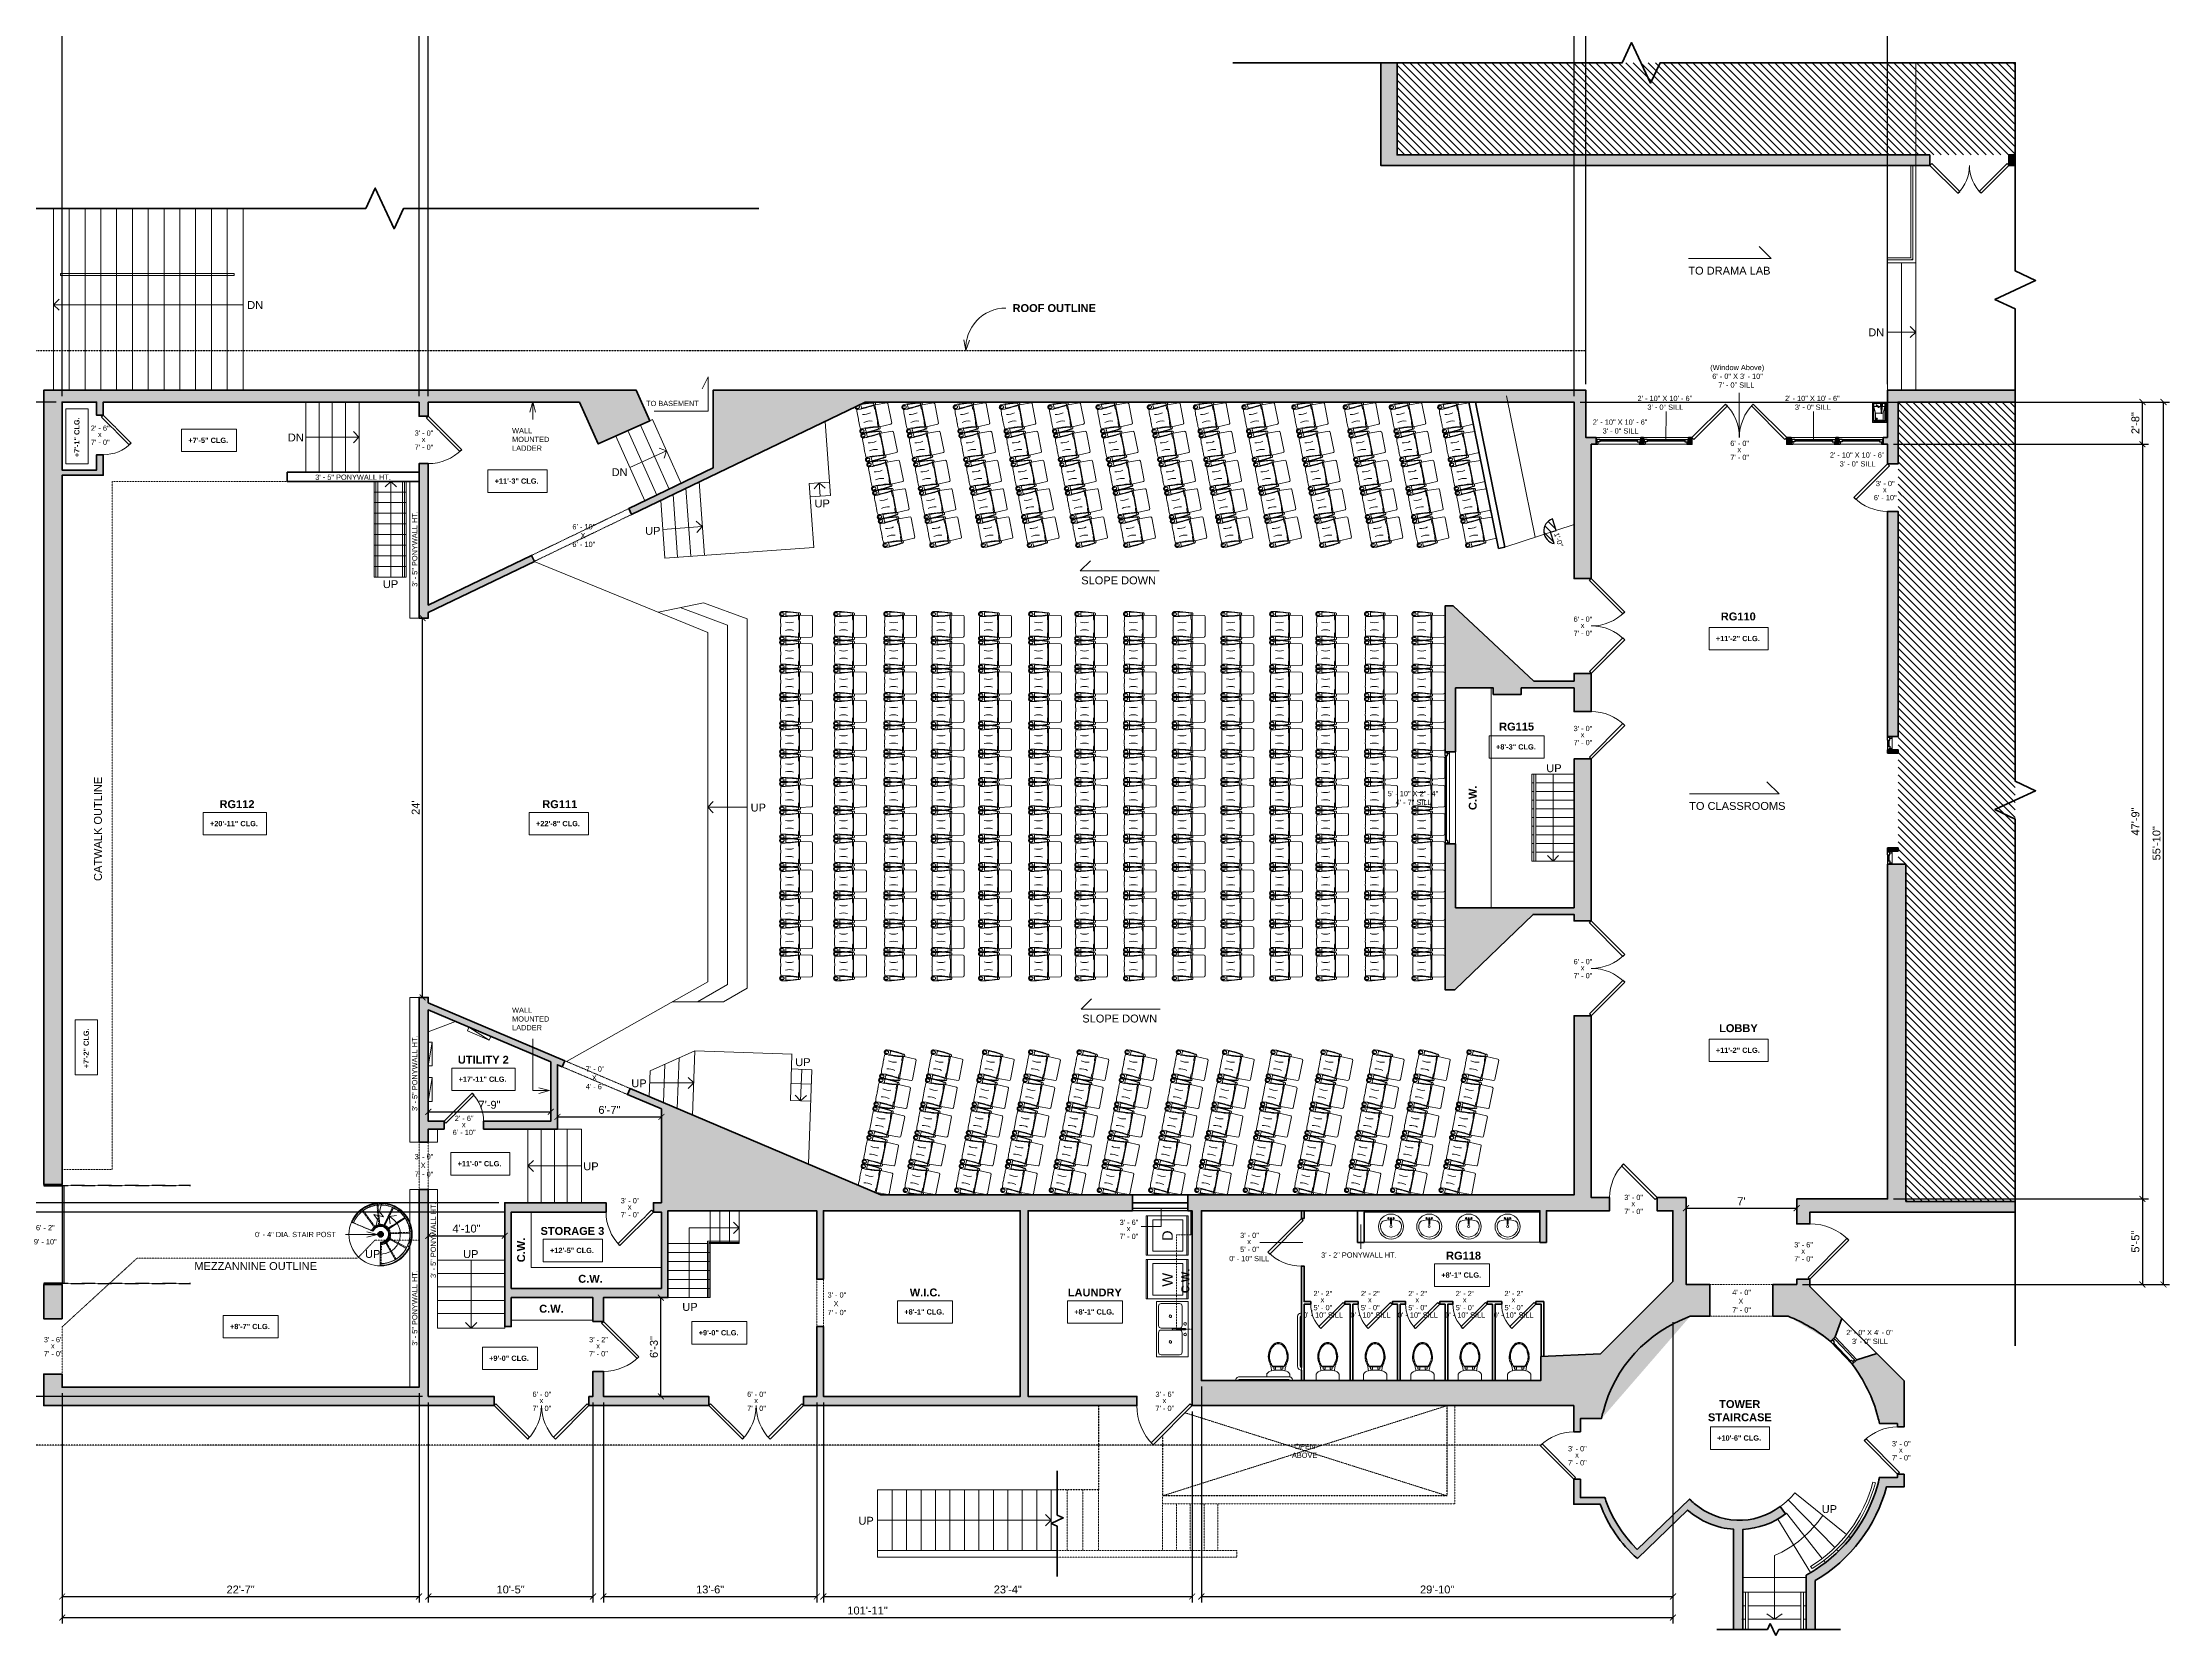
# Model space of a CAD drawing. Header units: inches. Extents: x -2078 to 106214, y -964 to 6385.
# Drawn here: x 36432 to 38046, y 3498 to 4707 of the extents above; entities that cross this region are included whole.
import ezdxf

# ---------------------------------------------------------------- set-up
doc = ezdxf.new("R2010")
doc.units = ezdxf.units.IN
doc.header["$MEASUREMENT"] = 0
for name, pattern in [('Dash', [0.25, 0.125, -0.125]), ('HIDDEN2', [0.1875, 0.125, -0.0625]), ('Overhead 1_16_', [0.101562, 0.0625, -0.039062])]:
    doc.linetypes.add(name, pattern=pattern)
for name, color, linetype, lineweight in [('16_dwg _2_', 8, 'Continuous', 9), ('A-ANNO', 2, 'Continuous', 5), ('A-ANNO-DIMS', 1, 'Continuous', 9), ('A-CASE', 4, 'Continuous', 9), ('A-DETAIL-1', 4, 'Continuous', 40), ('A-DETAIL-3', 40, 'Continuous', 15), ('A-DETL', 90, 'Continuous', 9), ('A-DETL-MEDM', 33, 'Continuous', 30), ('A-DETL-THIN', 151, 'Continuous', 9), ('A-DOOR', 1, 'Continuous', 18), ('A-DOOR-FRAM', 1, 'Continuous', 30), ('A-DOOR-HDLN', 1, 'Dash', 18), ('A-EQPT', 150, 'Continuous', 9), ('A-FIXT', 150, 'Continuous', 9), ('A-GLAZ', 2, 'Continuous', 30), ('A-HIDDEN', 2, 'HIDDEN2', 18), ('A-RAILING', 4, 'Continuous', 9), ('A-STRS', 4, 'Continuous', 9), ('A-STRS-MBND', 31, 'Overhead 1_16_', 9), ('A-WALL', 3, 'Continuous', 40), ('A-WINDOWS', 2, 'Continuous', 18), ('S-STRS-ANNO', 31, 'Continuous', 9), ('S-STRS-MBND', 31, 'Continuous', 9)]:
    doc.layers.add(name, color=color, linetype=linetype, lineweight=lineweight)
doc.layers.add('A-HATCH', color=9, linetype='Continuous')
doc.layers.add('A-TB', color=7, linetype='Continuous')
doc.styles.add('Arial', font='arial.ttf')
doc.styles.add('Arial_1', font='arial.ttf', dxfattribs={"height": 0.0625})
doc.styles.add('Arial_2', font='arial.ttf', dxfattribs={"height": 3})
doc.styles.add('Arial_3', font='arial.ttf', dxfattribs={"height": 0.125})
doc.styles.add('Arial_B', font='arialbd.ttf', dxfattribs={"height": 4.5})
doc.styles.add('Arial_B_1', font='arialbd.ttf', dxfattribs={"height": 3})
doc.styles.add('Arial_B_2', font='arialbd.ttf', dxfattribs={"height": 0.125})
doc.styles.add('JC', font='arial.ttf', dxfattribs={"height": 0.125})
doc.dimstyles.new('JC-DIMS', dxfattribs={"dimtxt": 0.125, "dimasz": 0.09375, "dimexe": 0.09375, "dimexo": 0.09375, "dimgap": 0.046875, "dimtad": 1, "dimdec": 1, "dimzin": 0, "dimdsep": 46, "dimlunit": 4, "dimtxsty": 'JC', "dimblk": 'ARCHTICK', "dimcen": 0.09, "dimclrd": 1, "dimclre": 1, "dimclrt": 256, "dimadec": 0, "dimazin": 0, "dimtfac": 1, "dimtdec": 1, "dimtofl": 0, "dimtmove": 1, "dimatfit": 3, "dimfxl": 1, "dimtolj": 1, "dimtzin": 0, "dimarcsym": 0})
pattern_1 = [(135, (37978.0204, 4754.8346), (-2.828427, -2.828427), [])]

# ---------------------------------------------------------------- blocks, each defined once
blk = doc.blocks.new('JC_DOOR_SINGLE PANEL - SINGLE DOOR-1542686-3-1st Floor - Auditorium')
at = {"layer": 'A-DOOR', "lineweight": 30}
for p, q in [((-7.5, 29.5), (-8.9, 28)), ((-8.9, 28), (16.6, 2.6)), ((18, 4), (-7.5, 29.5)), ((16.6, 2.6), (18, 4))]:
    blk.add_line(p, q, dxfattribs=at)
at = {"layer": 'A-DOOR', "lineweight": 9}
blk.add_arc((18, 4), 36, 135, 180, dxfattribs=at)
blk = doc.blocks.new('JC_OPENING DOOR - OPENING DOOR-1487300-3-1st Floor - Auditorium')
at = {"linetype": 'HIDDEN2'}
for p, q in [((23.7, 12.1), (-24.3, 12.1)), ((-24.3, -12), (23.7, -12))]:
    blk.add_line(p, q, dxfattribs=at)
for p, q in [((-24.3, 12), (-24.3, -12)), ((23.7, -12), (23.7, 12))]:
    blk.add_line(p, q)
blk = doc.blocks.new('JC_DOUBLE DOOR - DOUBLE DOOR-1487541-3-1st Floor - Auditorium')
at = {"layer": 'A-DOOR', "lineweight": 30}
for p, q in [((-36, 6.5), (-10.5, 32)), ((-9.1, 30.5), (-34.6, 5.1)), ((-10.5, 32), (-9.1, 30.5)), ((10.5, 32), (9.1, 30.5)), ((9.1, 30.5), (34.6, 5.1)), ((36, 6.5), (10.5, 32)), ((-34.6, 5.1), (-36, 6.5)), ((34.6, 5.1), (36, 6.5))]:
    blk.add_line(p, q, dxfattribs=at)
at = {"layer": 'A-DOOR', "lineweight": 9}
for centre, start, end in [((-36, 6.5), 0, 45), ((36, 6.5), 135, 180)]:
    blk.add_arc(centre, 36, start, end, dxfattribs=at)
blk = doc.blocks.new('JC_DOOR_SINGLE PANEL - SINGLE DOOR-1488038-3-1st Floor - Auditorium')
at = {"layer": 'A-DOOR', "lineweight": 30}
for p, q in [((-7.5, 32), (-8.9, 30.5)), ((-8.9, 30.5), (16.6, 5.1)), ((18, 6.5), (-7.5, 32)), ((16.6, 5.1), (18, 6.5))]:
    blk.add_line(p, q, dxfattribs=at)
at = {"layer": 'A-DOOR', "lineweight": 9}
blk.add_arc((18, 6.5), 36, 135, 180, dxfattribs=at)
blk = doc.blocks.new('JC_FIXED WINDOW - MUNTIN - FIXED WINDOW-1488380-3-1st Floor - Auditorium')
at = {"layer": 'A-GLAZ'}
for p, q in [((-35, 4), (-35, -4)), ((-32.25, 4), (-35, 4)), ((-35, 0.5), (-33.75, 0.5)), ((-34.5, 4), (-34.5, 2.25)), ((-34.5, 2.25), (-33.75, 2.25)), ((-32.25, 2.25), (-33.75, 2.25)), ((-33.75, 2.25), (-33.75, 0.5)), ((-32.25, 4), (-32.25, 2.25)), ((32.25, 4), (35, 4)), ((32.25, 4), (32.25, 2.25)), ((32.25, 2.25), (34.5, 2.25)), ((33.75, 2.25), (33.75, 0.5)), ((33.75, 0.5), (35, 0.5)), ((34.5, 4), (34.5, 2.25)), ((35, 4), (35, -4))]:
    blk.add_line(p, q, dxfattribs=at)
at = {"layer": 'A-GLAZ', "lineweight": 9}
for p, q in [((33.75, 0.5), (-33.75, 0.5)), ((32.25, 4), (-32.25, 4))]:
    blk.add_line(p, q, dxfattribs=at)
at = {"layer": 'A-GLAZ', "lineweight": 40}
blk.add_line((-32.25, 3.125), (32.25, 3.125), dxfattribs=at)
at = {"layer": 'A-WINDOWS'}
for p, q in [((35, 4), (-35, 4)), ((-35, -4), (35, -4))]:
    blk.add_line(p, q, dxfattribs=at)
blk = doc.blocks.new('JC_DOOR_SINGLE PANEL - SINGLE DOOR-1488472-3-1st Floor - Auditorium')
at = {"layer": 'A-DOOR', "lineweight": 30}
for p, q in [((-8.7, 34.7), (-10.1, 33.3)), ((-10.1, 33.3), (19.6, 3.6)), ((21, 5), (-8.7, 34.7)), ((19.6, 3.6), (21, 5))]:
    blk.add_line(p, q, dxfattribs=at)
at = {"layer": 'A-DOOR', "lineweight": 9}
blk.add_arc((21, 5), 42, 135, 180, dxfattribs=at)
blk = doc.blocks.new('JC_DOOR_SINGLE PANEL - SINGLE DOOR-1488571-3-1st Floor - Auditorium')
at = {"layer": 'A-DOOR', "lineweight": 30}
for p, q in [((-7.5, 30.5), (-8.9, 29)), ((-8.9, 29), (16.6, 3.6)), ((18, 5), (-7.5, 30.5)), ((16.6, 3.6), (18, 5))]:
    blk.add_line(p, q, dxfattribs=at)
at = {"layer": 'A-DOOR', "lineweight": 9}
blk.add_arc((18, 5), 36, 135, 180, dxfattribs=at)
blk = doc.blocks.new('JC_FIXED WINDOW - MUNTIN - FIXED WINDOW-1488686-3-1st Floor - Auditorium')
at = {"layer": 'A-GLAZ'}
for p, q in [((-12, 2.5), (-12, -2.4)), ((-9.3, 2.5), (-12, 2.5)), ((-11.5, 2.5), (-11.5, 0.7)), ((-11.5, 0.7), (-10.8, 0.7)), ((-9.3, 0.7), (-10.8, 0.7)), ((-10.8, 0.7), (-10.8, -1)), ((-9.3, 2.5), (-9.3, 0.7)), ((9.3, 2.5), (12, 2.5)), ((9.3, 2.5), (9.3, 0.7)), ((9.3, 0.7), (11.5, 0.7)), ((10.8, 0.7), (10.8, -1)), ((11.5, 2.5), (11.5, 0.7)), ((12, 2.5), (12, -2.5)), ((-12, -1), (-10.8, -1)), ((10.8, -1), (12, -1))]:
    blk.add_line(p, q, dxfattribs=at)
at = {"layer": 'A-GLAZ', "lineweight": 9}
for p, q in [((9.3, 2.5), (-9.3, 2.5)), ((10.8, -1), (-10.8, -1))]:
    blk.add_line(p, q, dxfattribs=at)
at = {"layer": 'A-GLAZ', "lineweight": 40}
blk.add_line((-9.3, 1.6), (9.3, 1.6), dxfattribs=at)
at = {"layer": 'A-WINDOWS'}
blk.add_line((12, 2.5), (-12, 2.5), dxfattribs=at)
blk = doc.blocks.new('JC_DOOR_SINGLE PANEL - SINGLE DOOR-1489136-3-1st Floor - Auditorium')
at = {"layer": 'A-DOOR', "lineweight": 30}
for p, q in [((-8.9, -26.5), (16.6, -1.1)), ((18, -2.5), (-7.5, -28)), ((16.6, -1.1), (18, -2.5)), ((-7.5, -28), (-8.9, -26.5))]:
    blk.add_line(p, q, dxfattribs=at)
at = {"layer": 'A-DOOR', "lineweight": 9}
blk.add_arc((18, -2.5), 36, 180, 225, dxfattribs=at)
blk = doc.blocks.new('Generic Models 4 - Generic Models 4-1490241-3-1st Floor - Auditorium')
for p, q in [((-1178, -928.4), (-1178, -872.4)), ((-1168, -872.4), (-1168, -928.4)), ((-1157.7, -928.4), (-1157.7, -872.4)), ((-1155.6, -872.4), (-1148.1, -872.4)), ((-1148.1, -872.4), (-1137.3, -872.4)), ((-1148.1, -928.4), (-1148.1, -872.4)), ((-1137.3, -928.4), (-1137.3, -872.4))]:
    blk.add_line(p, q)
blk = doc.blocks.new('JC_DOOR_SINGLE PANEL - SINGLE DOOR-1493209-3-1st Floor - Auditorium')
at = {"layer": 'A-DOOR', "lineweight": 30}
for p, q in [((-8.9, -27.5), (16.6, -2.1)), ((18, -3.5), (-7.5, -29)), ((16.6, -2.1), (18, -3.5)), ((-7.5, -29), (-8.9, -27.5))]:
    blk.add_line(p, q, dxfattribs=at)
at = {"layer": 'A-DOOR', "lineweight": 9}
blk.add_arc((18, -3.5), 36, 180, 225, dxfattribs=at)
blk = doc.blocks.new('JC_OPENING DOOR - OPENING DOOR-1490994-3-1st Floor - Auditorium')
at = {"linetype": 'HIDDEN2'}
for p, q in [((26.7, 2.5), (-27.3, 2.5)), ((-27.3, -2.5), (26.7, -2.5))]:
    blk.add_line(p, q, dxfattribs=at)
for p, q in [((-27.3, 2.5), (-27.3, -2.5)), ((26.7, -2.5), (26.7, 2.5))]:
    blk.add_line(p, q)
blk = doc.blocks.new('JC_DOOR_SINGLE PANEL - SINGLE DOOR-1491242-3-1st Floor - Auditorium')
at = {"layer": 'A-DOOR', "lineweight": 30}
for p, q in [((-7.6, -22.8), (13.6, -1.6)), ((15, -3), (-6.2, -24.2)), ((13.6, -1.6), (15, -3)), ((-6.2, -24.2), (-7.6, -22.8))]:
    blk.add_line(p, q, dxfattribs=at)
at = {"layer": 'A-DOOR', "lineweight": 9}
blk.add_arc((15, -3), 30, 180, 225, dxfattribs=at)
blk = doc.blocks.new('JC_OPENING DOOR - OPENING DOOR-1491449-3-1st Floor - Auditorium')
at = {"linetype": 'HIDDEN2'}
for p, q in [((17.7, 3.5), (-18.3, 3.5)), ((-18.3, -3.5), (17.7, -3.5))]:
    blk.add_line(p, q, dxfattribs=at)
for p, q in [((-18.3, 3.5), (-18.3, -3.5)), ((17.7, -3.5), (17.7, 3.5))]:
    blk.add_line(p, q)
blk = doc.blocks.new('Generic Models 5 - Generic Models 5-1492366-3-1st Floor - Auditorium')
for p, q in [((-1246.6, -982.2), (-1246.6, -972)), ((-1195.6, -972), (-1246.6, -972)), ((-1246.6, -992.2), (-1246.6, -982.2)), ((-1195.6, -982.2), (-1246.6, -982.2)), ((-1246.6, -1002.5), (-1246.6, -992.2)), ((-1195.6, -992.2), (-1246.6, -992.2)), ((-1246.6, -1012.5), (-1246.6, -1002.5)), ((-1195.6, -1002.5), (-1246.6, -1002.5)), ((-1246.6, -1023.5), (-1246.6, -1012.5)), ((-1195.6, -1012.5), (-1246.6, -1012.5)), ((-1195.6, -1023.5), (-1246.6, -1023.5)), ((-1195.6, -1022.4), (-1195.6, -1023.5))]:
    blk.add_line(p, q)
blk = doc.blocks.new('JC_DOUBLE DOOR - DOUBLE DOOR-1492607-3-1st Floor - Auditorium')
at = {"layer": 'A-DOOR', "lineweight": 30}
for p, q in [((-36, 3.5), (-10.5, 29)), ((-9.1, 27.5), (-34.6, 2.1)), ((-10.5, 29), (-9.1, 27.5)), ((10.5, 29), (9.1, 27.5)), ((9.1, 27.5), (34.6, 2.1)), ((36, 3.5), (10.5, 29)), ((-34.6, 2.1), (-36, 3.5)), ((34.6, 2.1), (36, 3.5))]:
    blk.add_line(p, q, dxfattribs=at)
at = {"layer": 'A-DOOR', "lineweight": 9}
for centre, start, end in [((-36, 3.5), 0, 45), ((36, 3.5), 135, 180)]:
    blk.add_arc(centre, 36, start, end, dxfattribs=at)
blk = doc.blocks.new('JC_DOOR_SINGLE PANEL - SINGLE DOOR-1461113-3-1st Floor - Auditorium')
at = {"layer": 'A-DOOR', "lineweight": 30}
for p, q in [((-9.3, -29.5), (17.6, -2.6)), ((19, -4), (-7.9, -30.9)), ((17.6, -2.6), (19, -4)), ((-7.9, -30.9), (-9.3, -29.5))]:
    blk.add_line(p, q, dxfattribs=at)
at = {"layer": 'A-DOOR', "lineweight": 9}
blk.add_arc((19, -4), 38, 180, 225, dxfattribs=at)
blk = doc.blocks.new('JC_OPENING DOOR - OPENING DOOR-1492961-3-1st Floor - Auditorium')
at = {"linetype": 'HIDDEN2'}
for p, q in [((17.7, 2.5), (-18.3, 2.5)), ((-18.3, -2.5), (17.7, -2.5))]:
    blk.add_line(p, q, dxfattribs=at)
for p, q in [((-18.3, 2.5), (-18.3, -2.5)), ((17.7, -2.5), (17.7, 2.5))]:
    blk.add_line(p, q)
blk = doc.blocks.new('JC_OPENING DOOR - OPENING DOOR-1493007-3-1st Floor - Auditorium')
at = {"linetype": 'HIDDEN2'}
for p, q in [((40.7, 2.5), (-41.3, 2.5)), ((-41.3, -2.5), (40.7, -2.5))]:
    blk.add_line(p, q, dxfattribs=at)
for p, q in [((-41.3, 2.5), (-41.3, -2.5)), ((40.7, -2.5), (40.7, 2.5))]:
    blk.add_line(p, q)
blk = doc.blocks.new('Generic Models 6 - Generic Models 6-1494294-3-1st Floor - Auditorium')
for p, q in [((-1346.6, -320.4), (-1346.6, -373.7)), ((-1336.5, -320.4), (-1336.5, -373.7)), ((-1326.5, -320.4), (-1326.5, -373.7)), ((-1316.5, -320.4), (-1316.5, -373.7)), ((-1306.2, -320.4), (-1306.2, -373.7))]:
    blk.add_line(p, q)
blk = doc.blocks.new('JC_DOOR_SINGLE PANEL - SINGLE DOOR-1494524-3-1st Floor - Auditorium')
at = {"layer": 'A-DOOR', "lineweight": 30}
for p, q in [((-7.6, -22.3), (13.6, -1.1)), ((15, -2.5), (-6.2, -23.7)), ((13.6, -1.1), (15, -2.5)), ((-6.2, -23.7), (-7.6, -22.3))]:
    blk.add_line(p, q, dxfattribs=at)
at = {"layer": 'A-DOOR', "lineweight": 9}
blk.add_arc((15, -2.5), 30, 180, 225, dxfattribs=at)
blk = doc.blocks.new('Generic Models 7 - Generic Models 7-1495681-3-1st Floor - Auditorium')
at = {"layer": 'A-STRS'}
for p, q in [((-1070.8, -386.6), (-1092.6, -337.9)), ((-1085.4, -334.6), (-1083.3, -333.7)), ((-1061.6, -382.2), (-1083.3, -333.7)), ((-1089.3, -395.4), (-1111.3, -346.4)), ((-1080.1, -391.1), (-1102, -342.1)), ((-1086.7, -394.2), (-1089.3, -395.4))]:
    blk.add_line(p, q, dxfattribs=at)
blk = doc.blocks.new('M_Door-Garage-Embossed_Panel - 6 2 X 9 10-1498893-3-1st Floor - Auditorium')
at = {"layer": 'A-DOOR', "lineweight": 30}
for p, q in [((37, -7.1), (-37, -7.1)), ((-37, -7.1), (-37, -8.7)), ((-37, -8.7), (37, -8.7)), ((37, -8.7), (37, -7.1))]:
    blk.add_line(p, q, dxfattribs=at)
at = {"layer": 'A-DOOR-FRAM'}
for p, q in [((-37, 6.9), (-38, 6.9)), ((-38, 6.9), (-38, -7.1)), ((-37, -7.1), (-37, 6.9)), ((37, 6.9), (37, -7.1)), ((38, 6.9), (37, 6.9)), ((38, -7.1), (38, 6.9)), ((-38, -7.1), (-37, -7.1)), ((37, -7.1), (38, -7.1))]:
    blk.add_line(p, q, dxfattribs=at)
at = {"layer": 'A-DOOR-HDLN'}
for p, q in [((-37.5, -7.1), (-37.5, -104.7)), ((-37, -8.7), (-37, -104.7)), ((37, -8.7), (37, -104.7)), ((37.5, -7.1), (37.5, -104.7)), ((-37.5, -104.7), (-37, -104.7)), ((37.5, -104.7), (37, -104.7))]:
    blk.add_line(p, q, dxfattribs=at)
blk = doc.blocks.new('Railing - Railing-1506470-3-1st Floor - Auditorium')
at = {"layer": 'A-RAILING'}
blk.add_line((-1289.1, -928.9), (-1289.3, -929.9), dxfattribs=at)
blk.add_line((-1289.1, -928.9), (-1289.3, -929.9), dxfattribs=at)
blk.add_line((-1289.1, -928.9), (-1289.3, -929.9), dxfattribs=at)
blk.add_line((-1289.1, -928.9), (-1289.3, -929.9), dxfattribs=at)
blk.add_line((-1289.1, -928.9), (-1289.3, -929.9), dxfattribs=at)
at = {"layer": 'A-RAILING', "linetype": 'HIDDEN2'}
blk.add_line((-1310.5, -943.6), (-1311.4, -943.2), dxfattribs=at)
blk.add_line((-1310.5, -943.6), (-1311.4, -943.2), dxfattribs=at)
blk.add_line((-1310.5, -943.6), (-1311.4, -943.2), dxfattribs=at)
blk.add_line((-1310.5, -943.6), (-1311.4, -943.2), dxfattribs=at)
blk.add_line((-1310.5, -943.6), (-1311.4, -943.2), dxfattribs=at)
for points in [[(-1289.1, -928.9), (-1290.6, -928.9), (-1293.8, -929.1), (-1298.3, -930.4), (-1302.6, -932.5), (-1306.3, -935.4), (-1309.3, -939), (-1310.8, -941.8), (-1311.4, -943.2)], [(-1289.1, -928.9), (-1290.6, -928.9), (-1293.8, -929.1), (-1298.3, -930.4), (-1302.6, -932.5), (-1306.3, -935.4), (-1309.3, -939), (-1310.8, -941.8), (-1311.4, -943.2)], [(-1289.1, -928.9), (-1290.6, -928.9), (-1293.8, -929.1), (-1298.3, -930.4), (-1302.6, -932.5), (-1306.3, -935.4), (-1309.3, -939), (-1310.8, -941.8), (-1311.4, -943.2)], [(-1289.1, -928.9), (-1290.6, -928.9), (-1293.8, -929.1), (-1298.3, -930.4), (-1302.6, -932.5), (-1306.3, -935.4), (-1309.3, -939), (-1310.8, -941.8), (-1311.4, -943.2)], [(-1289.1, -928.9), (-1290.6, -928.9), (-1293.8, -929.1), (-1298.3, -930.4), (-1302.6, -932.5), (-1306.3, -935.4), (-1309.3, -939), (-1310.8, -941.8), (-1311.4, -943.2)], [(-1289.3, -929.9), (-1291.1, -929.9), (-1294.7, -930.2), (-1299.8, -932), (-1304.3, -934.9), (-1308, -938.9), (-1309.8, -942), (-1310.5, -943.6)], [(-1289.3, -929.9), (-1291.1, -929.9), (-1294.7, -930.2), (-1299.8, -932), (-1304.3, -934.9), (-1308, -938.9), (-1309.8, -942), (-1310.5, -943.6)], [(-1289.3, -929.9), (-1291.1, -929.9), (-1294.7, -930.2), (-1299.8, -932), (-1304.3, -934.9), (-1308, -938.9), (-1309.8, -942), (-1310.5, -943.6)], [(-1289.3, -929.9), (-1291.1, -929.9), (-1294.7, -930.2), (-1299.8, -932), (-1304.3, -934.9), (-1308, -938.9), (-1309.8, -942), (-1310.5, -943.6)], [(-1289.3, -929.9), (-1291.1, -929.9), (-1294.7, -930.2), (-1299.8, -932), (-1304.3, -934.9), (-1308, -938.9), (-1309.8, -942), (-1310.5, -943.6)]]:
    blk.add_open_spline(points, degree=3, dxfattribs=at)
at = {"layer": 'A-RAILING'}
for points in [[(-1285.8, -930.3), (-1287, -930.1), (-1288.1, -930), (-1289.3, -929.9)], [(-1285.8, -930.3), (-1287, -930.1), (-1288.1, -930), (-1289.3, -929.9)], [(-1285.8, -930.3), (-1287, -930.1), (-1288.1, -930), (-1289.3, -929.9)], [(-1285.8, -930.3), (-1287, -930.1), (-1288.1, -930), (-1289.3, -929.9)], [(-1268.4, -959.1), (-1267.9, -957.4), (-1267.3, -954), (-1267.5, -948.8), (-1268.9, -943.8), (-1271.4, -939.2), (-1275, -935.3), (-1279.3, -932.3), (-1284.1, -930.5), (-1287.6, -930), (-1289.3, -929.9)], [(-1267.4, -959.2), (-1266.9, -957.5), (-1266.3, -954), (-1266.5, -948.6), (-1268, -943.4), (-1270.6, -938.6), (-1274.2, -934.6), (-1278.7, -931.5), (-1283.7, -929.5), (-1287.3, -929), (-1289.1, -928.9)], [(-1284.3, -929.6), (-1284.7, -929.5), (-1285.1, -929.4), (-1285.5, -929.3)], [(-1284.3, -929.6), (-1284.7, -929.5), (-1285.1, -929.4), (-1285.5, -929.3)], [(-1284.3, -929.6), (-1284.7, -929.5), (-1285.1, -929.4), (-1285.5, -929.3)], [(-1284.3, -929.6), (-1284.7, -929.5), (-1285.1, -929.4), (-1285.5, -929.3)], [(-1282.4, -931.2), (-1283.1, -930.9), (-1283.9, -930.7), (-1284.7, -930.5)], [(-1282.4, -931.2), (-1283.1, -930.9), (-1283.9, -930.7), (-1284.7, -930.5)], [(-1282.4, -931.2), (-1283.1, -930.9), (-1283.9, -930.7), (-1284.7, -930.5)], [(-1282.4, -931.2), (-1283.1, -930.9), (-1283.9, -930.7), (-1284.7, -930.5)], [(-1280.7, -930.8), (-1281.1, -930.6), (-1281.6, -930.4), (-1282, -930.3)], [(-1280.7, -930.8), (-1281.1, -930.6), (-1281.6, -930.4), (-1282, -930.3)], [(-1280.7, -930.8), (-1281.1, -930.6), (-1281.6, -930.4), (-1282, -930.3)], [(-1280.7, -930.8), (-1281.1, -930.6), (-1281.6, -930.4), (-1282, -930.3)], [(-1279.2, -932.6), (-1279.8, -932.3), (-1280.4, -932), (-1281.1, -931.7)], [(-1279.2, -932.6), (-1279.8, -932.3), (-1280.4, -932), (-1281.1, -931.7)], [(-1279.2, -932.6), (-1279.8, -932.3), (-1280.4, -932), (-1281.1, -931.7)], [(-1279.2, -932.6), (-1279.8, -932.3), (-1280.4, -932), (-1281.1, -931.7)], [(-1277.4, -932.5), (-1277.8, -932.2), (-1278.3, -932), (-1278.7, -931.8)], [(-1277.4, -932.5), (-1277.8, -932.2), (-1278.3, -932), (-1278.7, -931.8)], [(-1277.4, -932.5), (-1277.8, -932.2), (-1278.3, -932), (-1278.7, -931.8)], [(-1277.4, -932.5), (-1277.8, -932.2), (-1278.3, -932), (-1278.7, -931.8)], [(-1276.2, -934.6), (-1276.7, -934.1), (-1277.3, -933.7), (-1277.9, -933.4)], [(-1276.2, -934.6), (-1276.7, -934.1), (-1277.3, -933.7), (-1277.9, -933.4)], [(-1276.2, -934.6), (-1276.7, -934.1), (-1277.3, -933.7), (-1277.9, -933.4)], [(-1276.2, -934.6), (-1276.7, -934.1), (-1277.3, -933.7), (-1277.9, -933.4)], [(-1274.5, -934.7), (-1274.9, -934.3), (-1275.2, -934), (-1275.6, -933.8)], [(-1274.5, -934.7), (-1274.9, -934.3), (-1275.2, -934), (-1275.6, -933.8)], [(-1274.5, -934.7), (-1274.9, -934.3), (-1275.2, -934), (-1275.6, -933.8)], [(-1274.5, -934.7), (-1274.9, -934.3), (-1275.2, -934), (-1275.6, -933.8)], [(-1273.6, -936.9), (-1274, -936.4), (-1274.5, -936), (-1275, -935.5)], [(-1273.6, -936.9), (-1274, -936.4), (-1274.5, -936), (-1275, -935.5)], [(-1273.6, -936.9), (-1274, -936.4), (-1274.5, -936), (-1275, -935.5)], [(-1273.6, -936.9), (-1274, -936.4), (-1274.5, -936), (-1275, -935.5)], [(-1272, -937.2), (-1272.2, -936.9), (-1272.5, -936.6), (-1272.8, -936.3)], [(-1272, -937.2), (-1272.2, -936.9), (-1272.5, -936.6), (-1272.8, -936.3)], [(-1272, -937.2), (-1272.2, -936.9), (-1272.5, -936.6), (-1272.8, -936.3)], [(-1272, -937.2), (-1272.2, -936.9), (-1272.5, -936.6), (-1272.8, -936.3)], [(-1271.3, -939.7), (-1271.7, -939.1), (-1272.1, -938.6), (-1272.6, -938.1)], [(-1271.3, -939.7), (-1271.7, -939.1), (-1272.1, -938.6), (-1272.6, -938.1)], [(-1271.3, -939.7), (-1271.7, -939.1), (-1272.1, -938.6), (-1272.6, -938.1)], [(-1271.3, -939.7), (-1271.7, -939.1), (-1272.1, -938.6), (-1272.6, -938.1)], [(-1269.5, -942.8), (-1269.8, -942.2), (-1270.2, -941.6), (-1270.5, -941)], [(-1269.5, -942.8), (-1269.8, -942.2), (-1270.2, -941.6), (-1270.5, -941)], [(-1269.5, -942.8), (-1269.8, -942.2), (-1270.2, -941.6), (-1270.5, -941)], [(-1269.5, -942.8), (-1269.8, -942.2), (-1270.2, -941.6), (-1270.5, -941)], [(-1269.8, -940.2), (-1270, -940), (-1270.1, -939.8), (-1270.2, -939.6)], [(-1269.8, -940.2), (-1270, -940), (-1270.1, -939.8), (-1270.2, -939.6)], [(-1269.8, -940.2), (-1270, -940), (-1270.1, -939.8), (-1270.2, -939.6)], [(-1269.8, -940.2), (-1270, -940), (-1270.1, -939.8), (-1270.2, -939.6)], [(-1268.3, -946.3), (-1268.5, -945.6), (-1268.7, -944.8), (-1269, -944.2)], [(-1268.3, -946.3), (-1268.5, -945.6), (-1268.7, -944.8), (-1269, -944.2)], [(-1268.3, -946.3), (-1268.5, -945.6), (-1268.7, -944.8), (-1269, -944.2)], [(-1268.3, -946.3), (-1268.5, -945.6), (-1268.7, -944.8), (-1269, -944.2)], [(-1267.8, -944.3), (-1268, -944), (-1268.1, -943.7), (-1268.2, -943.4)], [(-1267.8, -944.3), (-1268, -944), (-1268.1, -943.7), (-1268.2, -943.4)], [(-1267.8, -944.3), (-1268, -944), (-1268.1, -943.7), (-1268.2, -943.4)], [(-1267.8, -944.3), (-1268, -944), (-1268.1, -943.7), (-1268.2, -943.4)], [(-1267.5, -950.2), (-1267.6, -949.3), (-1267.7, -948.4), (-1267.9, -947.5)], [(-1267.5, -950.2), (-1267.6, -949.3), (-1267.7, -948.4), (-1267.9, -947.5)], [(-1267.5, -950.2), (-1267.6, -949.3), (-1267.7, -948.4), (-1267.9, -947.5)], [(-1267.5, -950.2), (-1267.6, -949.3), (-1267.7, -948.4), (-1267.9, -947.5)], [(-1267.5, -954.6), (-1267.4, -953.4), (-1267.4, -952.2), (-1267.5, -951)], [(-1267.5, -954.6), (-1267.4, -953.4), (-1267.4, -952.2), (-1267.5, -951)], [(-1267.5, -954.6), (-1267.4, -953.4), (-1267.4, -952.2), (-1267.5, -951)], [(-1267.5, -954.6), (-1267.4, -953.4), (-1267.4, -952.2), (-1267.5, -951)], [(-1266.8, -948.1), (-1266.9, -947.7), (-1267, -947.2), (-1267.1, -946.8)], [(-1266.8, -948.1), (-1266.9, -947.7), (-1267, -947.2), (-1267.1, -946.8)], [(-1266.8, -948.1), (-1266.9, -947.7), (-1267, -947.2), (-1267.1, -946.8)], [(-1266.8, -948.1), (-1266.9, -947.7), (-1267, -947.2), (-1267.1, -946.8)], [(-1266.4, -951.8), (-1266.4, -951.3), (-1266.5, -950.9), (-1266.5, -950.4)], [(-1266.4, -951.8), (-1266.4, -951.3), (-1266.5, -950.9), (-1266.5, -950.4)], [(-1266.4, -951.8), (-1266.4, -951.3), (-1266.5, -950.9), (-1266.5, -950.4)], [(-1266.4, -951.8), (-1266.4, -951.3), (-1266.5, -950.9), (-1266.5, -950.4)], [(-1268.1, -958), (-1267.9, -957.2), (-1267.7, -956.3), (-1267.6, -955.4)], [(-1268.1, -958), (-1267.9, -957.2), (-1267.7, -956.3), (-1267.6, -955.4)], [(-1268.1, -958), (-1267.9, -957.2), (-1267.7, -956.3), (-1267.6, -955.4)], [(-1268.1, -958), (-1267.9, -957.2), (-1267.7, -956.3), (-1267.6, -955.4)], [(-1267.4, -959), (-1267.2, -958.6), (-1267.1, -958.2), (-1267, -957.7)], [(-1267.4, -959), (-1267.2, -958.6), (-1267.1, -958.2), (-1267, -957.7)], [(-1267.4, -959), (-1267.2, -958.6), (-1267.1, -958.2), (-1267, -957.7)], [(-1267.4, -959), (-1267.2, -958.6), (-1267.1, -958.2), (-1267, -957.7)], [(-1266.6, -955.5), (-1266.6, -955), (-1266.5, -954.5), (-1266.5, -954)], [(-1266.6, -955.5), (-1266.6, -955), (-1266.5, -954.5), (-1266.5, -954)], [(-1266.6, -955.5), (-1266.6, -955), (-1266.5, -954.5), (-1266.5, -954)], [(-1266.6, -955.5), (-1266.6, -955), (-1266.5, -954.5), (-1266.5, -954)]]:
    blk.add_open_spline(points, degree=3, dxfattribs=at)
blk = doc.blocks.new('Railing - Railing-1506474-3-1st Floor - Auditorium')
at = {"layer": 'A-RAILING', "linetype": 'HIDDEN2'}
blk.add_line((-1295.8, -949.8), (-1296.8, -949.4), dxfattribs=at)
blk.add_line((-1295.8, -949.8), (-1296.8, -949.4), dxfattribs=at)
blk.add_line((-1295.8, -949.8), (-1296.8, -949.4), dxfattribs=at)
blk.add_line((-1295.8, -949.8), (-1296.8, -949.4), dxfattribs=at)
blk.add_line((-1295.8, -949.8), (-1296.8, -949.4), dxfattribs=at)
at = {"layer": 'A-RAILING'}
blk.add_line((-1293.2, -945.7), (-1293.5, -947), dxfattribs=at)
blk.add_line((-1293.2, -945.7), (-1293.5, -947), dxfattribs=at)
blk.add_line((-1293.2, -945.7), (-1293.5, -947), dxfattribs=at)
blk.add_line((-1293.2, -945.7), (-1293.5, -947), dxfattribs=at)
blk.add_line((-1293.2, -945.7), (-1293.5, -947), dxfattribs=at)
at = {"layer": 'A-RAILING', "linetype": 'HIDDEN2'}
for points in [[(-1293.2, -945.7), (-1293.7, -945.9), (-1294.7, -946.6), (-1295.9, -947.9), (-1296.5, -948.9), (-1296.8, -949.4)], [(-1293.2, -945.7), (-1293.7, -945.9), (-1294.7, -946.6), (-1295.9, -947.9), (-1296.5, -948.9), (-1296.8, -949.4)], [(-1293.2, -945.7), (-1293.7, -945.9), (-1294.7, -946.6), (-1295.9, -947.9), (-1296.5, -948.9), (-1296.8, -949.4)], [(-1293.2, -945.7), (-1293.7, -945.9), (-1294.7, -946.6), (-1295.9, -947.9), (-1296.5, -948.9), (-1296.8, -949.4)], [(-1293.2, -945.7), (-1293.7, -945.9), (-1294.7, -946.6), (-1295.9, -947.9), (-1296.5, -948.9), (-1296.8, -949.4)], [(-1293.5, -947), (-1294.1, -947.4), (-1295, -948.2), (-1295.6, -949.3), (-1295.8, -949.8)], [(-1293.5, -947), (-1294.1, -947.4), (-1295, -948.2), (-1295.6, -949.3), (-1295.8, -949.8)], [(-1293.5, -947), (-1294.1, -947.4), (-1295, -948.2), (-1295.6, -949.3), (-1295.8, -949.8)], [(-1293.5, -947), (-1294.1, -947.4), (-1295, -948.2), (-1295.6, -949.3), (-1295.8, -949.8)], [(-1293.5, -947), (-1294.1, -947.4), (-1295, -948.2), (-1295.6, -949.3), (-1295.8, -949.8)]]:
    blk.add_open_spline(points, degree=3, dxfattribs=at)
at = {"layer": 'A-RAILING'}
for points in [[(-1289.7, -945.9), (-1290.4, -945.9), (-1291.7, -946), (-1293, -946.6), (-1293.5, -947)], [(-1291.8, -946.2), (-1292.5, -946.4), (-1293, -946.7), (-1293.5, -947)], [(-1291.8, -946.2), (-1292.5, -946.4), (-1293, -946.7), (-1293.5, -947)], [(-1291.8, -946.2), (-1292.5, -946.4), (-1293, -946.7), (-1293.5, -947)], [(-1291.8, -946.2), (-1292.5, -946.4), (-1293, -946.7), (-1293.5, -947)], [(-1289.6, -944.9), (-1290.2, -944.8), (-1291.5, -945), (-1292.7, -945.4), (-1293.2, -945.7)], [(-1290.6, -944.9), (-1290.9, -944.9), (-1291.1, -945), (-1291.3, -945)], [(-1290.6, -944.9), (-1290.9, -944.9), (-1291.1, -945), (-1291.3, -945)], [(-1290.6, -944.9), (-1290.9, -944.9), (-1291.1, -945), (-1291.3, -945)], [(-1290.6, -944.9), (-1290.9, -944.9), (-1291.1, -945), (-1291.3, -945)], [(-1290, -945.9), (-1290.4, -945.9), (-1290.8, -945.9), (-1291.2, -946)], [(-1290, -945.9), (-1290.4, -945.9), (-1290.8, -945.9), (-1291.2, -946)], [(-1290, -945.9), (-1290.4, -945.9), (-1290.8, -945.9), (-1291.2, -946)], [(-1290, -945.9), (-1290.4, -945.9), (-1290.8, -945.9), (-1291.2, -946)], [(-1289.4, -945.9), (-1289.5, -945.9), (-1289.5, -945.9), (-1289.6, -945.9)], [(-1287.9, -945.1), (-1288.5, -945), (-1289, -944.9), (-1289.5, -944.9)], [(-1288.5, -945), (-1288.8, -944.9), (-1289, -944.9), (-1289.3, -944.9)], [(-1288.5, -945), (-1288.8, -944.9), (-1289, -944.9), (-1289.3, -944.9)], [(-1288.5, -945), (-1288.8, -944.9), (-1289, -944.9), (-1289.3, -944.9)], [(-1288.5, -945), (-1288.8, -944.9), (-1289, -944.9), (-1289.3, -944.9)], [(-1287.7, -946.2), (-1288.2, -946.1), (-1288.7, -945.9), (-1289.3, -945.9)], [(-1288.1, -946.1), (-1288.5, -946), (-1288.8, -945.9), (-1289.2, -945.9)], [(-1288.1, -946.1), (-1288.5, -946), (-1288.8, -945.9), (-1289.2, -945.9)], [(-1288.1, -946.1), (-1288.5, -946), (-1288.8, -945.9), (-1289.2, -945.9)], [(-1288.1, -946.1), (-1288.5, -946), (-1288.8, -945.9), (-1289.2, -945.9)], [(-1286.2, -945.8), (-1286.7, -945.5), (-1287.1, -945.4), (-1287.6, -945.2)], [(-1286.3, -946.9), (-1286.6, -946.7), (-1287, -946.5), (-1287.4, -946.4)], [(-1286.3, -946.9), (-1286.6, -946.7), (-1287, -946.5), (-1287.4, -946.4)], [(-1286.3, -946.9), (-1286.6, -946.7), (-1287, -946.5), (-1287.4, -946.4)], [(-1286.3, -946.9), (-1286.6, -946.7), (-1287, -946.5), (-1287.4, -946.4)], [(-1286.1, -947.1), (-1286.5, -946.8), (-1286.9, -946.5), (-1287.4, -946.4)], [(-1286.5, -945.6), (-1286.8, -945.5), (-1287.1, -945.4), (-1287.3, -945.3)], [(-1286.5, -945.6), (-1286.8, -945.5), (-1287.1, -945.4), (-1287.3, -945.3)], [(-1286.5, -945.6), (-1286.8, -945.5), (-1287.1, -945.4), (-1287.3, -945.3)], [(-1286.5, -945.6), (-1286.8, -945.5), (-1287.1, -945.4), (-1287.3, -945.3)], [(-1284.6, -947), (-1285, -946.6), (-1285.4, -946.3), (-1285.9, -946)], [(-1284.8, -948.2), (-1285.1, -947.9), (-1285.4, -947.6), (-1285.7, -947.3)], [(-1284.8, -948.2), (-1285.1, -947.9), (-1285.4, -947.6), (-1285.7, -947.3)], [(-1284.8, -948.2), (-1285.1, -947.9), (-1285.4, -947.6), (-1285.7, -947.3)], [(-1284.8, -948.2), (-1285.1, -947.9), (-1285.4, -947.6), (-1285.7, -947.3)], [(-1284.5, -948.6), (-1284.9, -948.1), (-1285.3, -947.7), (-1285.7, -947.3)], [(-1284.9, -946.8), (-1285.1, -946.6), (-1285.3, -946.4), (-1285.5, -946.2)], [(-1284.9, -946.8), (-1285.1, -946.6), (-1285.3, -946.4), (-1285.5, -946.2)], [(-1284.9, -946.8), (-1285.1, -946.6), (-1285.3, -946.4), (-1285.5, -946.2)], [(-1284.9, -946.8), (-1285.1, -946.6), (-1285.3, -946.4), (-1285.5, -946.2)], [(-1283.5, -953.8), (-1283.4, -953.2), (-1283.3, -952), (-1283.6, -950.2), (-1284.2, -949.2), (-1284.5, -948.7)], [(-1283.5, -948.4), (-1283.7, -948), (-1284, -947.6), (-1284.4, -947.2)], [(-1283.3, -952.4), (-1283.4, -951.7), (-1283.5, -950.4), (-1284.1, -949.3), (-1284.4, -948.8)], [(-1283.3, -952.4), (-1283.4, -951.7), (-1283.5, -950.4), (-1284.1, -949.3), (-1284.4, -948.8)], [(-1283.3, -952.4), (-1283.4, -951.7), (-1283.5, -950.4), (-1284.1, -949.3), (-1284.4, -948.8)], [(-1283.3, -952.4), (-1283.4, -951.7), (-1283.5, -950.4), (-1284.1, -949.3), (-1284.4, -948.8)], [(-1283.5, -948.3), (-1283.7, -948.1), (-1283.9, -947.8), (-1284.1, -947.6)], [(-1283.5, -948.3), (-1283.7, -948.1), (-1283.9, -947.8), (-1284.1, -947.6)], [(-1283.5, -948.3), (-1283.7, -948.1), (-1283.9, -947.8), (-1284.1, -947.6)], [(-1283.5, -948.3), (-1283.7, -948.1), (-1283.9, -947.8), (-1284.1, -947.6)], [(-1282.7, -950.3), (-1282.8, -949.8), (-1283, -949.3), (-1283.2, -948.8)], [(-1282.7, -950.2), (-1282.8, -949.9), (-1282.9, -949.6), (-1283, -949.3)], [(-1282.7, -950.2), (-1282.8, -949.9), (-1282.9, -949.6), (-1283, -949.3)], [(-1282.7, -950.2), (-1282.8, -949.9), (-1282.9, -949.6), (-1283, -949.3)], [(-1282.7, -950.2), (-1282.8, -949.9), (-1282.9, -949.6), (-1283, -949.3)], [(-1282.4, -952.2), (-1282.4, -951.7), (-1282.4, -951.2), (-1282.5, -950.7)], [(-1282.5, -953.8), (-1282.4, -953.4), (-1282.4, -953), (-1282.4, -952.6)], [(-1282.4, -952.1), (-1282.4, -951.8), (-1282.4, -951.5), (-1282.4, -951.2)], [(-1282.4, -952.1), (-1282.4, -951.8), (-1282.4, -951.5), (-1282.4, -951.2)], [(-1282.4, -952.1), (-1282.4, -951.8), (-1282.4, -951.5), (-1282.4, -951.2)], [(-1282.4, -952.1), (-1282.4, -951.8), (-1282.4, -951.5), (-1282.4, -951.2)], [(-1283.5, -953.8), (-1283.4, -953.5), (-1283.4, -953.2), (-1283.4, -953)], [(-1283.5, -953.8), (-1283.4, -953.5), (-1283.4, -953.2), (-1283.4, -953)], [(-1283.5, -953.8), (-1283.4, -953.5), (-1283.4, -953.2), (-1283.4, -953)], [(-1283.5, -953.8), (-1283.4, -953.5), (-1283.4, -953.2), (-1283.4, -953)], [(-1282.5, -953.8), (-1282.5, -953.7), (-1282.4, -953.5), (-1282.4, -953.3)], [(-1282.5, -953.8), (-1282.5, -953.7), (-1282.4, -953.5), (-1282.4, -953.3)], [(-1282.5, -953.8), (-1282.5, -953.7), (-1282.4, -953.5), (-1282.4, -953.3)], [(-1282.5, -953.8), (-1282.5, -953.7), (-1282.4, -953.5), (-1282.4, -953.3)]]:
    blk.add_open_spline(points, degree=3, dxfattribs=at)
blk = doc.blocks.new('Top Rail Type - Top Rail_Internal_-1506480-3-1st Floor - Auditorium')
at = {"layer": 'A-RAILING', "flags": 128}
for points in [[(-1269, -959.9), (-1269.9, -962.1), (-1271, -964.1), (-1272.4, -966.1), (-1274, -967.8), (-1275.7, -969.4), (-1277.6, -970.9), (-1279.6, -972.1), (-1281.8, -973), (-1284, -973.8), (-1286.3, -974.3), (-1288.7, -974.5), (-1290.2, -974.6)], [(-1267.6, -960.4), (-1268.5, -962.6), (-1269.7, -964.8), (-1271.1, -966.8), (-1272.7, -968.7), (-1274.4, -970.3), (-1276.3, -971.8), (-1278.4, -973.1), (-1280.6, -974.2), (-1282.9, -975), (-1285.3, -975.6), (-1287.7, -976), (-1290.1, -976.1), (-1290.2, -976.1)]]:
    blk.add_lwpolyline(points, dxfattribs=at)
at = {"layer": 'A-RAILING'}
for points, knots in [([(-1269, -959.9), (-1269, -960), (-1269.1, -960.1), (-1269.1, -960.3), (-1269.1, -960.5), (-1269.1, -960.5), (-1269.1, -960.6), (-1269.1, -960.7), (-1269.1, -960.8), (-1269.1, -960.9), (-1269.1, -960.9), (-1269.1, -960.9), (-1269.1, -961), (-1269.1, -961.1), (-1269.1, -961.2), (-1269, -961.2), (-1269, -961.2), (-1269, -961.3), (-1269, -961.3), (-1268.9, -961.4), (-1268.8, -961.5), (-1268.8, -961.5)], [0, 0, 0, 0, 0.2, 0.3, 0.35, 0.4, 0.4375, 0.475, 0.55, 0.5875, 0.596875, 0.60625, 0.625, 0.7, 0.775, 0.79375, 0.803125, 0.8125, 0.85, 0.925, 1, 1, 1, 1]), ([(-1267.8, -958.8), (-1267.9, -958.8), (-1267.9, -958.8), (-1268, -958.8), (-1268.1, -958.8), (-1268.1, -958.8), (-1268.1, -958.8), (-1268.2, -958.8), (-1268.2, -958.8), (-1268.3, -958.9), (-1268.3, -958.9), (-1268.3, -958.9), (-1268.4, -958.9), (-1268.4, -959), (-1268.5, -959), (-1268.5, -959.1), (-1268.5, -959.1), (-1268.6, -959.2), (-1268.6, -959.2), (-1268.7, -959.3), (-1268.7, -959.4), (-1268.8, -959.5), (-1268.9, -959.6), (-1268.9, -959.8), (-1269, -959.9)], [0, 0, 0, 0, 0.083333, 0.125, 0.145833, 0.166667, 0.1875, 0.208333, 0.25, 0.291667, 0.3125, 0.333333, 0.354167, 0.375, 0.416667, 0.458333, 0.5, 0.541667, 0.583333, 0.625, 0.666667, 0.75, 0.833333, 1, 1, 1, 1]), ([(-1268.8, -961.5), (-1268.8, -961.5), (-1268.7, -961.5), (-1268.6, -961.5), (-1268.6, -961.5), (-1268.5, -961.5), (-1268.5, -961.5), (-1268.5, -961.5), (-1268.4, -961.5), (-1268.4, -961.4), (-1268.3, -961.4), (-1268.3, -961.4), (-1268.3, -961.4), (-1268.2, -961.4), (-1268.2, -961.3), (-1268.2, -961.3), (-1268.1, -961.3), (-1268.1, -961.2), (-1268, -961.2), (-1268, -961.1), (-1267.9, -961.1), (-1267.9, -961), (-1267.8, -960.8), (-1267.7, -960.6), (-1267.6, -960.5), (-1267.6, -960.4)], [0, 0, 0, 0, 0.071429, 0.107143, 0.125, 0.142857, 0.160714, 0.178571, 0.214286, 0.25, 0.267857, 0.285714, 0.303571, 0.321429, 0.357143, 0.392857, 0.428571, 0.464286, 0.5, 0.535714, 0.571429, 0.642857, 0.714286, 0.857143, 1, 1, 1, 1]), ([(-1267.6, -960.4), (-1267.5, -960.3), (-1267.5, -960.1), (-1267.4, -959.9), (-1267.4, -959.8), (-1267.4, -959.7), (-1267.4, -959.6), (-1267.4, -959.5), (-1267.4, -959.4), (-1267.4, -959.4), (-1267.4, -959.3), (-1267.4, -959.3), (-1267.5, -959.2), (-1267.5, -959.1), (-1267.5, -959), (-1267.5, -959), (-1267.6, -959), (-1267.6, -958.9), (-1267.7, -958.8), (-1267.8, -958.8), (-1267.8, -958.8)], [0, 0, 0, 0, 0.2, 0.3, 0.35, 0.4, 0.475, 0.55, 0.5875, 0.596875, 0.60625, 0.625, 0.7, 0.775, 0.79375, 0.803125, 0.8125, 0.85, 0.925, 1, 1, 1, 1]), ([(-1290.2, -974.6), (-1290.2, -974.6), (-1290.2, -974.6), (-1290.2, -974.6), (-1290.2, -974.6), (-1290.2, -974.7), (-1290.2, -974.7), (-1290.2, -974.8), (-1290.2, -974.9), (-1290.2, -974.9), (-1290.2, -975), (-1290.2, -975.1), (-1290.2, -975.2), (-1290.2, -975.3)], [-1, -1, -1, -1, -0.785714, -0.732143, -0.678571, -0.571429, -0.5, -0.428571, -0.357143, -0.285714, -0.214286, -0.142857, 0, 0, 0, 0]), ([(-1290.2, -975.3), (-1290.2, -975.3), (-1290.2, -975.4), (-1290.2, -975.5), (-1290.2, -975.6), (-1290.2, -975.6), (-1290.2, -975.7), (-1290.2, -975.7), (-1290.2, -975.8), (-1290.2, -975.9), (-1290.2, -976), (-1290.2, -976), (-1290.2, -976.1), (-1290.2, -976.1)], [-1, -1, -1, -1, -0.892857, -0.839286, -0.785714, -0.732143, -0.678571, -0.625, -0.571429, -0.428571, -0.285714, -0.142857, 0, 0, 0, 0])]:
    blk.add_open_spline(points, degree=3, knots=knots, dxfattribs=at)
blk = doc.blocks.new('Top Rail Type - Top Rail_Internal_-V1-3-1st Floor - Auditorium')
at = {"layer": 'A-RAILING'}
for p, q in [((-1289, -928.8), (-1289.4, -930.1)), ((-1290.2, -974.7), (-1290.2, -975.3)), ((-1290.2, -975.3), (-1290.2, -975.9))]:
    blk.add_line(p, q, dxfattribs=at)
at = {"layer": 'A-RAILING', "linetype": 'HIDDEN2'}
blk.add_line((-1310.4, -943.7), (-1311.6, -943.2), dxfattribs=at)
for points, knots in [([(-1289, -928.8), (-1290.6, -928.7), (-1294.1, -929), (-1299.4, -930.5), (-1304.6, -933.6), (-1308.8, -937.9), (-1310.8, -941.4), (-1311.6, -943.2)], [3.122639, 3.122639, 3.122639, 3.122639, 3.318196, 3.570667, 3.823139, 4.07561, 4.328081, 4.328081, 4.328081, 4.328081]), ([(-1289.4, -930.1), (-1290.7, -930), (-1294, -930.3), (-1298.9, -931.7), (-1303.8, -934.6), (-1307.8, -938.7), (-1309.7, -942), (-1310.4, -943.7)], [3.134794, 3.134794, 3.134794, 3.134794, 3.318196, 3.570667, 3.823139, 4.07561, 4.328081, 4.328081, 4.328081, 4.328081])]:
    blk.add_open_spline(points, degree=3, knots=knots, dxfattribs=at)
at = {"layer": 'A-RAILING'}
for points, knots in [([(-1290.2, -975.9), (-1287.9, -976), (-1283.4, -975.4), (-1277.1, -972.6), (-1271.9, -968.1), (-1268.1, -962.4), (-1266.2, -955.8), (-1266.2, -948.9), (-1268.2, -942.3), (-1271.8, -936.8), (-1276.5, -932.6), (-1281.8, -929.9), (-1286.2, -929), (-1288.6, -928.8), (-1289, -928.8)], [0, 0, 0, 0, 0.288539, 0.577078, 0.865616, 1.154155, 1.442694, 1.731233, 2.019771, 2.30831, 2.560781, 2.813253, 3.065724, 3.122639, 3.122639, 3.122639, 3.122639]), ([(-1290.2, -974.7), (-1288, -974.7), (-1283.7, -974.1), (-1277.8, -971.5), (-1272.9, -967.3), (-1269.3, -961.8), (-1267.5, -955.6), (-1267.5, -949.1), (-1269.3, -942.9), (-1272.7, -937.6), (-1277.2, -933.7), (-1282.3, -931.1), (-1286.5, -930.2), (-1288.8, -930.1), (-1289.4, -930.1)], [0, 0, 0, 0, 0.288539, 0.577078, 0.865616, 1.154155, 1.442694, 1.731233, 2.019771, 2.30831, 2.560781, 2.813253, 3.065724, 3.134794, 3.134794, 3.134794, 3.134794])]:
    blk.add_open_spline(points, degree=3, knots=knots, dxfattribs=at)
blk = doc.blocks.new('Top Rail Type - Top Rail_Internal_-1506491-3-1st Floor - Auditorium')
at = {"layer": 'A-RAILING', "flags": 128}
for points in [[(-1282.4, -954.6), (-1282.9, -955.9), (-1283.7, -957.1), (-1284.6, -958.1), (-1285.7, -958.9), (-1287, -959.6), (-1288.3, -960), (-1289.7, -960.1), (-1290, -960.1)], [(-1283.8, -954.2), (-1284.3, -955.3), (-1285, -956.4), (-1285.9, -957.2), (-1286.9, -957.9), (-1288.1, -958.4), (-1289.3, -958.6), (-1289.9, -958.6)]]:
    blk.add_lwpolyline(points, dxfattribs=at)
at = {"layer": 'A-RAILING'}
for points, knots in [([(-1289.9, -958.6), (-1289.9, -958.6), (-1289.9, -958.6), (-1289.9, -958.7), (-1289.9, -958.7), (-1289.9, -958.7), (-1289.9, -958.8), (-1289.9, -958.8), (-1289.9, -958.8), (-1289.9, -958.8), (-1289.9, -958.8), (-1289.9, -958.9), (-1290, -958.9), (-1290, -958.9), (-1290, -958.9), (-1290, -958.9), (-1290, -959), (-1290, -959), (-1290, -959), (-1290, -959.1), (-1290, -959.1), (-1290, -959.1), (-1290, -959.1), (-1290, -959.2), (-1290, -959.3), (-1290, -959.3), (-1290, -959.4)], [-1, -1, -1, -1, -0.833333, -0.666667, -0.583333, -0.541667, -0.5, -0.458333, -0.416667, -0.375, -0.354167, -0.333333, -0.322917, -0.3125, -0.291667, -0.25, -0.208333, -0.1875, -0.177083, -0.166667, -0.15625, -0.145833, -0.125, -0.083333, -0.041667, 0, 0, 0, 0]), ([(-1290, -959.4), (-1290, -959.4), (-1290, -959.5), (-1290, -959.5), (-1290, -959.6), (-1290, -959.6), (-1290, -959.7), (-1290, -959.7), (-1290, -959.7), (-1290, -959.8), (-1290, -959.8), (-1290, -959.8), (-1290, -959.9), (-1290, -959.9), (-1290, -959.9), (-1290, -959.9), (-1290, -959.9), (-1290, -959.9), (-1290, -960), (-1290, -960), (-1290, -960), (-1290, -960), (-1290, -960.1), (-1290, -960.1), (-1290, -960.1), (-1290, -960.1), (-1290, -960.1)], [-1, -1, -1, -1, -0.95, -0.9, -0.85, -0.825, -0.8125, -0.8, -0.775, -0.75, -0.7, -0.65, -0.625, -0.6125, -0.6, -0.5875, -0.575, -0.55, -0.5, -0.45, -0.425, -0.4, -0.35, -0.3, -0.2, 0, 0, 0, 0]), ([(-1283.8, -954.1), (-1283.8, -954.1), (-1283.9, -954.3), (-1283.9, -954.4), (-1283.9, -954.6), (-1283.8, -954.8), (-1283.7, -954.9), (-1283.7, -954.9), (-1283.6, -955), (-1283.6, -955), (-1283.5, -955.1), (-1283.5, -955.1), (-1283.4, -955.1)], [0, 0, 0, 0, 0.142857, 0.285714, 0.428571, 0.571429, 0.678571, 0.732143, 0.785714, 0.839286, 0.892857, 1, 1, 1, 1]), ([(-1282.8, -953.6), (-1282.9, -953.6), (-1283, -953.5), (-1283.2, -953.5), (-1283.3, -953.6), (-1283.5, -953.7), (-1283.6, -953.7), (-1283.6, -953.8), (-1283.7, -953.9), (-1283.8, -954), (-1283.8, -954.1)], [0, 0, 0, 0, 0.142857, 0.285714, 0.428571, 0.571429, 0.678571, 0.732143, 0.785714, 1, 1, 1, 1]), ([(-1283.4, -955.1), (-1283.4, -955.2), (-1283.3, -955.2), (-1283.1, -955.2), (-1282.9, -955.2), (-1282.7, -955.1), (-1282.5, -954.9), (-1282.4, -954.7), (-1282.4, -954.6)], [0, 0, 0, 0, 0.142857, 0.285714, 0.428571, 0.571429, 0.785714, 1, 1, 1, 1]), ([(-1282.4, -954.6), (-1282.4, -954.6), (-1282.4, -954.5), (-1282.3, -954.3), (-1282.4, -954.1), (-1282.4, -954), (-1282.5, -953.8), (-1282.6, -953.7), (-1282.6, -953.7), (-1282.7, -953.6), (-1282.8, -953.6), (-1282.8, -953.6)], [0, 0, 0, 0, 0.142857, 0.285714, 0.428571, 0.571429, 0.678571, 0.785714, 0.839286, 0.892857, 1, 1, 1, 1])]:
    blk.add_open_spline(points, degree=3, knots=knots, dxfattribs=at)
blk.add_open_spline([(-1290, -960.1), (-1290, -960.1), (-1290, -960.1), (-1290, -960.1)], degree=3, dxfattribs=at)
blk = doc.blocks.new('Top Rail Type - Top Rail_Internal_-V2-3-1st Floor - Auditorium')
at = {"layer": 'A-RAILING', "linetype": 'HIDDEN2'}
blk.add_line((-1296, -949.8), (-1296.6, -949.5), dxfattribs=at)
at = {"layer": 'A-RAILING'}
for p, q in [((-1293.3, -945.9), (-1293.5, -946.8)), ((-1290, -959), (-1290, -959.4)), ((-1290, -959.4), (-1290, -959.7))]:
    blk.add_line(p, q, dxfattribs=at)
at = {"layer": 'A-RAILING', "linetype": 'HIDDEN2'}
for points, knots in [([(-1293.3, -945.9), (-1293.5, -946), (-1294.4, -946.5), (-1295.6, -947.7), (-1296.3, -948.9), (-1296.6, -949.5)], [3.6410359, 3.6410359, 3.6410359, 3.6410359, 3.7552471, 4.0416642, 4.3280814, 4.3280814, 4.3280814, 4.3280814]), ([(-1293.5, -946.8), (-1293.5, -946.8), (-1294.1, -947.2), (-1295.1, -948.1), (-1295.7, -949.2), (-1296, -949.8)], [3.7346995, 3.7346995, 3.7346995, 3.7346995, 3.7552471, 4.0416642, 4.3280814, 4.3280814, 4.3280814, 4.3280814])]:
    blk.add_open_spline(points, degree=3, knots=knots, dxfattribs=at)
at = {"layer": 'A-RAILING'}
for points, knots in [([(-1290, -959), (-1289.4, -959), (-1288.3, -958.9), (-1286.7, -958.3), (-1285.3, -957.3), (-1284.2, -956), (-1283.4, -954.4), (-1283.1, -952.8), (-1283.2, -951.1), (-1283.8, -949.4), (-1284.8, -947.8), (-1286.3, -946.6), (-1288.1, -945.8), (-1290, -945.6), (-1291.9, -945.9), (-1293, -946.5), (-1293.5, -946.8)], [0, 0, 0, 0, 0.254593, 0.509186, 0.763779, 1.018372, 1.272965, 1.527558, 1.782151, 2.036744, 2.323161, 2.609578, 2.895996, 3.182413, 3.46883, 3.734699, 3.734699, 3.734699, 3.734699]), ([(-1290, -959.7), (-1289.3, -959.7), (-1288.1, -959.6), (-1286.3, -958.9), (-1284.8, -957.8), (-1283.6, -956.4), (-1282.8, -954.6), (-1282.4, -952.8), (-1282.6, -950.9), (-1283.2, -949.1), (-1284.3, -947.4), (-1286, -946), (-1287.9, -945.2), (-1290, -944.9), (-1291.9, -945.2), (-1292.9, -945.7), (-1293.3, -945.9)], [0, 0, 0, 0, 0.254593, 0.509186, 0.763779, 1.018372, 1.272965, 1.527558, 1.782151, 2.036744, 2.323161, 2.609578, 2.895996, 3.182413, 3.46883, 3.641036, 3.641036, 3.641036, 3.641036])]:
    blk.add_open_spline(points, degree=3, knots=knots, dxfattribs=at)
blk = doc.blocks.new('JC_DOUBLE DOOR - DOUBLE DOOR-1513695-3-1st Floor - Auditorium')
at = {"layer": 'A-DOOR', "lineweight": 30}
for p, q in [((-36, 2.5), (-10.5, 28)), ((-9.1, 26.5), (-34.6, 1.1)), ((-10.5, 28), (-9.1, 26.5)), ((10.5, 28), (9.1, 26.5)), ((9.1, 26.5), (34.6, 1.1)), ((36, 2.5), (10.5, 28)), ((-34.6, 1.1), (-36, 2.5)), ((34.6, 1.1), (36, 2.5))]:
    blk.add_line(p, q, dxfattribs=at)
at = {"layer": 'A-DOOR', "lineweight": 9}
for centre, start, end in [((-36, 2.5), 0, 45), ((36, 2.5), 135, 180)]:
    blk.add_arc(centre, 36, start, end, dxfattribs=at)
blk = doc.blocks.new('JC_DOUBLE DOOR - DOUBLE DOOR-1511051-3-1st Floor - Auditorium')
at = {"layer": 'A-DOOR', "lineweight": 30}
for p, q in [((-30, 4), (-8.8, 25.2)), ((-7.4, 23.8), (-28.6, 2.6)), ((-8.8, 25.2), (-7.4, 23.8)), ((8.8, 25.2), (7.4, 23.8)), ((7.4, 23.8), (28.6, 2.6)), ((30, 4), (8.8, 25.2)), ((-28.6, 2.6), (-30, 4)), ((28.6, 2.6), (30, 4))]:
    blk.add_line(p, q, dxfattribs=at)
at = {"layer": 'A-DOOR', "lineweight": 9}
for centre, start, end in [((-30, 4), 360, 45), ((30, 4), 135, 180)]:
    blk.add_arc(centre, 30, start, end, dxfattribs=at)
blk = doc.blocks.new('JC_FIXED WINDOW - MUNTIN - FIXED WINDOW-1539870-3-1st Floor - Auditorium')
at = {"layer": 'A-GLAZ'}
for p, q in [((-5, 4), (-5, -4)), ((-2.25, 4), (-5, 4)), ((-5, 0.5), (-3.75, 0.5)), ((-4.5, 4), (-4.5, 2.25)), ((-4.5, 2.25), (-3.75, 2.25)), ((-2.25, 2.25), (-3.75, 2.25)), ((-3.75, 2.25), (-3.75, 0.5)), ((-2.25, 4), (-2.25, 2.25)), ((2.25, 4), (5, 4)), ((2.25, 4), (2.25, 2.25)), ((2.25, 2.25), (4.5, 2.25)), ((3.75, 2.25), (3.75, 0.5)), ((3.75, 0.5), (5, 0.5)), ((4.5, 4), (4.5, 2.25)), ((5, 4), (5, -4))]:
    blk.add_line(p, q, dxfattribs=at)
at = {"layer": 'A-GLAZ', "lineweight": 9}
for p, q in [((3.75, 0.5), (-3.75, 0.5)), ((2.25, 4), (-2.25, 4))]:
    blk.add_line(p, q, dxfattribs=at)
at = {"layer": 'A-GLAZ', "lineweight": 40}
blk.add_line((-2.25, 3.125), (2.25, 3.125), dxfattribs=at)
at = {"layer": 'A-WINDOWS'}
blk.add_line((5, 4), (-5, 4), dxfattribs=at)
blk = doc.blocks.new('JC_FIXED WINDOW - MUNTIN - FIXED WINDOW-1544096-3-1st Floor - Auditorium')
at = {"layer": 'A-GLAZ'}
for p, q in [((-17, 2.5), (-17, -2.5)), ((-14.25, 1), (-17, 1)), ((-16.5, 1), (-16.5, -0.75)), ((-14.25, 1), (-14.25, -0.75)), ((14.25, 1), (17, 1)), ((14.25, 1), (14.25, -0.75)), ((16.5, 1), (16.5, -0.75)), ((17, 2.5), (17, -2.5)), ((-17, -2.5), (-15.75, -2.5)), ((-16.5, -0.75), (-15.75, -0.75)), ((-14.25, -0.75), (-15.75, -0.75)), ((-15.75, -0.75), (-15.75, -2.5)), ((14.25, -0.75), (16.5, -0.75)), ((15.75, -0.75), (15.75, -2.5)), ((15.75, -2.5), (17, -2.5))]:
    blk.add_line(p, q, dxfattribs=at)
at = {"layer": 'A-GLAZ', "lineweight": 9}
for p, q in [((14.25, 1), (-14.25, 1)), ((15.75, -2.5), (-15.75, -2.5))]:
    blk.add_line(p, q, dxfattribs=at)
at = {"layer": 'A-GLAZ', "lineweight": 40}
blk.add_line((-14.25, 0.125), (14.25, 0.125), dxfattribs=at)
at = {"layer": 'A-WINDOWS'}
for p, q in [((17, 2.5), (-17, 2.5)), ((-17, -2.5), (17, -2.5))]:
    blk.add_line(p, q, dxfattribs=at)
blk = doc.blocks.new('JC_DOOR_SINGLE PANEL - SINGLE DOOR-1545336-3-1st Floor - Auditorium')
at = {"layer": 'A-DOOR', "lineweight": 30}
for p, q in [((-10.1, -31.8), (19.6, -2.1)), ((21, -3.5), (-8.7, -33.2)), ((19.6, -2.1), (21, -3.5)), ((-8.7, -33.2), (-10.1, -31.8))]:
    blk.add_line(p, q, dxfattribs=at)
at = {"layer": 'A-DOOR', "lineweight": 9}
blk.add_arc((21, -3.5), 42, 180, 225, dxfattribs=at)
blk = doc.blocks.new('JC_DOOR_SINGLE PANEL - SINGLE DOOR-1570361-3-1st Floor - Auditorium')
at = {"layer": 'A-DOOR', "lineweight": 30}
for p, q in [((-21, -4), (21, -4)), ((21, -6), (-21, -6))]:
    blk.add_line(p, q, dxfattribs=at)
blk = doc.blocks.new('Top Rail Type - Top Rail_Internal_-1557050-3-1st Floor - Auditorium')
at = {"layer": 'A-RAILING'}
blk.add_line((-145.9, -211.7), (-145.9, -211.9), dxfattribs=at)
blk.add_open_spline([(-127.1, -211.9), (-127.1, -211.9), (-127.1, -211.8), (-127.2, -211.8), (-127.2, -211.8), (-127.3, -211.7), (-127.3, -211.7)], degree=3, knots=[0.46086968, 0.46086968, 0.46086968, 0.46086968, 0.47916667, 0.5, 0.52083333, 0.53913032, 0.53913032, 0.53913032, 0.53913032], dxfattribs=at)
blk = doc.blocks.new('Top Rail Type - Top Rail_Internal_-V3-3-1st Floor - Auditorium')
at = {"layer": 'A-RAILING'}
for p, q in [((-127.9, -211), (-127.9, -140.8)), ((-126.4, -212.5), (-126.4, -140.8)), ((-145.9, -211), (-145.9, -212.5)), ((-145.9, -211), (-127.9, -211)), ((-145.9, -212.5), (-126.4, -212.5))]:
    blk.add_line(p, q, dxfattribs=at)
blk = doc.blocks.new('Top Rail Type - Top Rail_Internal_-1566202-3-1st Floor - Auditorium')
at = {"layer": 'A-RAILING'}
blk.add_line((-1292.8, -453.4), (-1292.6, -453.4), dxfattribs=at)
blk = doc.blocks.new('Top Rail Type - Top Rail_Internal_-V11-3-1st Floor - Auditorium')
at = {"layer": 'A-RAILING'}
for p, q in [((-1293.4, -380.7), (-1293.4, -453.4)), ((-1291.9, -380.7), (-1291.9, -453.4)), ((-1291.9, -453.4), (-1293.4, -453.4))]:
    blk.add_line(p, q, dxfattribs=at)
blk = doc.blocks.new('Top Rail Type - Top Rail_Internal_-1566231-3-1st Floor - Auditorium')
at = {"layer": 'A-RAILING'}
blk.add_line((-1272.5, -453.4), (-1272.3, -453.4), dxfattribs=at)
blk = doc.blocks.new('Top Rail Type - Top Rail_Internal_-V12-3-1st Floor - Auditorium')
at = {"layer": 'A-RAILING'}
for p, q in [((-1273.2, -453.4), (-1273.2, -380.7)), ((-1271.7, -453.4), (-1271.7, -380.7)), ((-1273.2, -453.4), (-1271.7, -453.4))]:
    blk.add_line(p, q, dxfattribs=at)
blk = doc.blocks.new('Electrical Panel - Power Panel-1568723-3-1st Floor - Auditorium')
at = {"layer": 'A-EQPT'}
for p, q in [((-16, 6.5), (2, 3.5)), ((-16, 6.5), (2, 6.5)), ((-16, 3.5), (-16, 6.5)), ((-16, 3.5), (2, 3.5)), ((2, 3.5), (2, 6.5))]:
    blk.add_line(p, q, dxfattribs=at)
blk = doc.blocks.new('Electrical Panel - Power Panel-1568772-3-1st Floor - Auditorium')
at = {"layer": 'A-EQPT'}
for p, q in [((-16, 5.5), (2, 2.5)), ((-16, 5.5), (2, 5.5)), ((-16, 2.5), (-16, 5.5)), ((-16, 2.5), (2, 2.5)), ((2, 2.5), (2, 5.5))]:
    blk.add_line(p, q, dxfattribs=at)
blk = doc.blocks.new('JC_WASHER - JC_WASHER-1402348-3-1st Floor - Auditorium')
at = {"layer": 'A-EQPT'}
for p, q in [((15, 15), (-15, 15)), ((-15, 15), (-15, 14)), ((-15, -17), (-15, 14)), ((-15, 14), (15, 14)), ((-12, -12), (-12, 11)), ((-12, 11), (12, 11)), ((12, 11), (12, -12)), ((15, 14), (15, 15)), ((15, 14), (15, -17)), ((-15, -16), (-15, -17)), ((15, -16), (-15, -16)), ((12, -12), (-12, -12)), ((15, -17), (15, -16)), ((-15, -17), (15, -17)), ((15, -17), (-15, -17))]:
    blk.add_line(p, q, dxfattribs=at)
blk = doc.blocks.new('JC_DRYER - JC_DRYER-1402349-3-1st Floor - Auditorium')
at = {"layer": 'A-EQPT'}
for p, q in [((15, 15), (-15, 15)), ((-15, 15), (-15, 14)), ((-15, -17), (-15, 14)), ((-15, 14), (15, 14)), ((-12, -12), (-12, 11)), ((-12, 11), (12, 11)), ((12, 11), (12, -12)), ((15, 14), (15, 15)), ((15, 14), (15, -17)), ((-15, -16), (-15, -17)), ((15, -16), (-15, -16)), ((12, -12), (-12, -12)), ((15, -17), (15, -16)), ((-15, -17), (15, -17)), ((15, -17), (-15, -17))]:
    blk.add_line(p, q, dxfattribs=at)
blk = doc.blocks.new('JC_DOUBLE SINK - DOUBLE SINK-1570575-3-1st Floor - Auditorium')
at = {"layer": 'A-FIXT'}
for p, q in [((-20.4, 11.9), (21.6, 11.9)), ((-20.4, -12.1), (-20.4, 11.9)), ((-18.9, -5.6), (-18.9, 8.4)), ((-16.9, 10.4), (-2.1, 10.4)), ((-0.1, -5.6), (-0.1, 8.4)), ((1.4, -5.6), (1.4, 8.4)), ((3.4, 10.4), (18.1, 10.4)), ((20.1, 8.4), (20.1, -5.6)), ((21.6, 11.9), (21.6, -12.1)), ((21.6, -12.1), (-20.4, -12.1)), ((-2.1, -7.6), (-16.9, -7.6)), ((0.1, -9.8), (0.1, -0.6)), ((1.1, -9.8), (1.1, -0.6)), ((18.1, -7.6), (3.4, -7.6))]:
    blk.add_line(p, q, dxfattribs=at)
for centre, radius, start, end in [((-16.9, 8.4), 2, 90, 180), ((-9.1, 1.4), 1, 0, 180), ((-9.1, 1.4), 1, 180, 360), ((-2.1, 8.4), 2, 360, 90), ((3.4, 8.4), 2, 90, 180), ((10.4, 1.4), 1, 0, 180), ((10.4, 1.4), 1, 180, 360), ((18.1, 8.4), 2, 360, 90), ((-16.9, -5.6), 2, 180, 270), ((-3.4, -9.8), 1, 0, 180), ((-3.4, -9.8), 1, 180, 0), ((-2.1, -5.6), 2, 270, 0), ((0.6, -0.6), 0.5, 0, 180), ((0.6, -9.8), 0.5, 180, 0), ((3.4, -5.6), 2, 180, 270), ((4.6, -9.8), 1, 360, 180), ((4.6, -9.8), 1, 180, 0), ((18.1, -5.6), 2, 270, 0)]:
    blk.add_arc(centre, radius, start, end, dxfattribs=at)
blk = doc.blocks.new('Top Rail Type - Top Rail_Internal_-1572822-3-1st Floor - Auditorium')
at = {"layer": 'A-RAILING'}
for p, q in [((-1533, -223.5), (-1533, -223.7)), ((-1401, -223.7), (-1401, -223.5))]:
    blk.add_line(p, q, dxfattribs=at)
blk = doc.blocks.new('Top Rail Type - Top Rail_Internal_-V13-3-1st Floor - Auditorium')
at = {"layer": 'A-RAILING'}
for p, q in [((-1533, -222.8), (-1533, -224.3)), ((-1533, -222.8), (-1401, -222.8)), ((-1533, -224.3), (-1401, -224.3)), ((-1401, -222.8), (-1401, -224.3))]:
    blk.add_line(p, q, dxfattribs=at)
blk = doc.blocks.new('JC_COUNTERTOP - JC_COUNTERTOP-1573179-3-1st Floor - Auditorium')
at = {"layer": 'A-CASE'}
for p, q in [((0, 23.9), (-133.5, 23.9)), ((0, 1), (-133.5, 1)), ((0, 0), (0, 1))]:
    blk.add_line(p, q, dxfattribs=at)
blk = doc.blocks.new('Sink Vanity-Round - 19_ x 19_-19254-3-1st Floor - Auditorium')
at = {"layer": 'A-FIXT'}
for p, q in [((3.4, 9.7), (3.4, 5.4)), ((4.2, 9.7), (4.2, 5.4))]:
    blk.add_line(p, q, dxfattribs=at)
for centre, radius, start, end in [((3.8, 3.4), 9.5, 90, 270), ((3.8, 3.4), 7.93, 165.3071, 14.6929), ((0.1, 4.1), 4.12, 120.7927, 162.1904), ((3.8, -9.2), 17.8, 91.2067, 109.2086), ((1.8, 9.7), 0.5, 360, 180), ((1.8, 9.7), 0.5, 180, 360), ((3.8, 3.4), 0.813, 360, 180), ((3.8, 3.4), 0.813, 180, 360), ((3.8, 9.7), 0.375, 360, 180), ((3.8, 5.4), 0.375, 180, 360), ((3.8, 3.4), 9.5, 270, 90), ((3.8, -9.2), 17.8, 70.7914, 88.7933), ((5.8, 9.7), 0.5, 360, 180), ((5.8, 9.7), 0.5, 180, 360), ((7.6, 4.1), 4.12, 17.8096, 59.2073)]:
    blk.add_arc(centre, radius, start, end, dxfattribs=at)
blk = doc.blocks.new('JC_SINGLE DOOR-NO TRIM - SINGLE DOOR-1530108-3-1st Floor - Auditorium')
at = {"layer": 'A-DOOR', "lineweight": 30}
for p, q in [((-7.5, 26.5), (-8.9, 25)), ((-8.9, 25), (16.6, -0.4)), ((18, 1), (-7.5, 26.5)), ((16.6, -0.4), (18, 1))]:
    blk.add_line(p, q, dxfattribs=at)
at = {"layer": 'A-DOOR', "lineweight": 9}
blk.add_arc((18, 1), 36, 135, 180, dxfattribs=at)
blk = doc.blocks.new('BEST_Toilet-Floor_Mount-KOHLER-Cimarron-K-5310 - Not A Type-See Type Catalog-832360-3-1st Floor - Auditorium')
at = {"layer": 'A-FIXT'}
for p, q in [((8.8, -1), (-8.8, -1)), ((-8.8, -1), (-8.8, -1.2)), ((-8.8, -3.8), (-8.8, -6)), ((4.2, -11.5), (-4.3, -11.5)), ((4.2, -11.8), (-4.3, -11.8)), ((-3.5, -9.7), (-2, -9.7)), ((-3.5, -9.7), (-3.5, -11.5)), ((-2, -11.5), (-2, -9.7)), ((2, -9.7), (3.5, -9.7)), ((2, -9.7), (2, -11.5)), ((3.5, -11.5), (3.5, -9.7)), ((8.8, -1.8), (8.8, -1)), ((8.8, -6), (8.8, -3.8))]:
    blk.add_line(p, q, dxfattribs=at)
for centre, radius, start, end in [((-3.2, -1.6), 7.1, 217.5906, 254.5518), ((3.3, -18.8), 10.9, 157.4214, 190.5786), ((-3.3, -16.1), 3.75, 141.6816, 157.4214), ((-7.7, -12.7), 1.75, 321.6816, 345.6648), ((-51, -1.6), 46.5, 345.6648, 349.205), ((-23.4, -6.9), 18.4, 349.205, 354.9347), ((0.8, 24), 33, 259.7563, 268.6223), ((-4.3, -11.8), 0.299, 90, 175.6962), ((-0.8, 24), 33, 271.3777, 280.2437), ((4.2, -11.8), 0.299, 4.3025, 90), ((3.2, -1.6), 7.1, 285.4482, 322.4094), ((23.4, -6.9), 18.4, 185.0653, 190.795), ((51, -1.6), 46.5, 190.795, 194.3352), ((7.7, -12.7), 1.75, 194.3352, 218.3184), ((3.3, -16.1), 3.75, 22.5786, 38.3184), ((-3.3, -18.8), 10.9, 349.4214, 22.5786), ((6.8, -18.7), 14.4, 188.417, 209.583), ((3.6, -20.6), 10.7, 209.583, 230.417), ((0.1, -24.8), 5.17, 230.417, 269.359), ((-0.1, -24.8), 5.17, 270.641, 309.583), ((-3.6, -20.6), 10.7, 309.583, 330.417), ((-6.8, -18.7), 14.4, 330.417, 351.583)]:
    blk.add_arc(centre, radius, start, end, dxfattribs=at)
for centre, major_axis, ratio, start_param, end_param in [((10.5, -21.2), (-5.7, 16.6), 0.997479, 0.891055, 0.994325), ((14.8, -22.7), (-6.7, 21), 0.99726, 0.748253, 0.914402), ((-4.3, -11.9), (-0.144, 0), 0.998055, 4.719691, 5.772222), ((4.2, -11.9), (0.144, 0), 0.99807, 0.508647, 1.561187), ((-14.8, -22.7), (5.5, 21.4), 0.996876, 5.312572, 5.478562), ((-10.6, -21.2), (5.4, 16.7), 0.997344, 5.270344, 5.373801), ((2.5, -19.1), (-5.56, 7.41), 0.998758, 0.685563, 1.075947), ((10.2, -18), (-7.4, 15.3), 0.996871, 1.268614, 1.423842), ((5, -19.6), (-6.32, 9.77), 0.999003, 1.302763, 1.707421), ((5.4, -19.3), (-8.84, 8.28), 0.998783, 1.463765, 1.511024), ((-5.5, -19.3), (8.86, 8.26), 0.998854, 4.77451, 4.823535), ((-5.1, -19.6), (6.48, 9.66), 0.999368, 4.593631, 4.996279), ((-10.2, -18), (7.5, 15.3), 0.997058, 4.86643, 5.021783), ((-2.6, -19.1), (5.48, 7.47), 0.998725, 5.196526, 5.58692)]:
    blk.add_ellipse(centre, major_axis=major_axis, ratio=ratio, start_param=start_param, end_param=end_param, dxfattribs=at)
for points in [[(-6.1, -15.1), (-6.2, -15.4), (-6.4, -16), (-6.6, -16.6), (-6.7, -16.9)], [(-4.6, -11.8), (-4.9, -12.3), (-5.5, -13.4), (-5.9, -14.5), (-6.1, -15.1)], [(6.1, -15.1), (5.9, -14.5), (5.4, -13.4), (4.8, -12.3), (4.5, -11.8)], [(6.6, -16.9), (6.5, -16.6), (6.4, -16), (6.2, -15.4), (6.1, -15.1)], [(-6.7, -16.9), (-6.8, -17.5), (-7, -18.7), (-6.9, -19.9), (-6.8, -20.5)], [(-6.8, -20.5), (-6.8, -21), (-6.6, -21.8), (-6.4, -22.7), (-6.2, -23.1)], [(-6.2, -23.1), (-6, -23.9), (-5.3, -25.4), (-4.4, -26.7), (-3.9, -27.3)], [(-3.9, -27.3), (-3.8, -27.4), (-3.7, -27.5), (-3.6, -27.6), (-3.5, -27.7)], [(3.9, -27.3), (4.4, -26.7), (5.3, -25.4), (5.9, -23.9), (6.2, -23.1)], [(6.2, -23.1), (6.3, -22.7), (6.5, -21.8), (6.7, -21), (6.8, -20.5)], [(6.8, -20.5), (6.9, -19.9), (6.9, -18.7), (6.8, -17.5), (6.6, -16.9)]]:
    blk.add_open_spline(points, degree=3, dxfattribs=at)
for points, knots in [([(-3.5, -27.7), (-3.3, -27.9), (-2.9, -28.3), (-2.1, -28.8), (-0.9, -29.2), (0.4, -29.2), (1.3, -29), (2.1, -28.8), (2.6, -28.5), (3, -28.1), (3.3, -27.9), (3.5, -27.7)], [0, 0, 0, 0, 0.1, 0.2, 0.4, 0.55, 0.7, 0.775, 0.85, 0.925, 1, 1, 1, 1]), ([(-3.4, -27.6), (-3.2, -27.8), (-2.8, -28.1), (-2.2, -28.5), (-1.5, -28.8), (-0.5, -29), (0.7, -29), (1.9, -28.6), (2.8, -28.1), (3.1, -27.8), (3.3, -27.6)], [0, 0, 0, 0, 0.1, 0.2, 0.3, 0.4, 0.6, 0.8, 0.9, 1, 1, 1, 1]), ([(3.5, -27.7), (3.5, -27.6), (3.7, -27.5), (3.8, -27.3), (3.9, -27.3)], [-1.50814179, -1.50814179, -1.50814179, -1.50814179, -1.48416303, -1.45965057, -1.45965057, -1.45965057, -1.45965057])]:
    blk.add_open_spline(points, degree=3, knots=knots, dxfattribs=at)
blk = doc.blocks.new('JC_SINGLE DOOR-NO TRIM - SINGLE DOOR-1576144-3-1st Floor - Auditorium')
at = {"layer": 'A-DOOR', "lineweight": 30}
for p, q in [((-6.8, -18), (11.6, 0.4)), ((11.6, 0.4), (13, -1)), ((13, -1), (-5.4, -19.4)), ((-5.4, -19.4), (-6.8, -18))]:
    blk.add_line(p, q, dxfattribs=at)
at = {"layer": 'A-DOOR', "lineweight": 9}
blk.add_arc((13, -1), 26, 180, 225, dxfattribs=at)
blk = doc.blocks.new('BEST_Toilet-Floor_Mount-KOHLER-Cimarron-K-5310 - Not A Type-See Type Catalog-V14-3-1st Floor - Auditorium')
at = {"layer": 'A-FIXT'}
for p, q in [((8.8, -1), (-8.8, -1)), ((-8.8, -1), (-8.8, -6)), ((4.2, -11.5), (-4.3, -11.5)), ((4.2, -11.8), (-4.3, -11.8)), ((-3.5, -9.7), (-2, -9.7)), ((-3.5, -9.7), (-3.5, -11.5)), ((-2, -11.5), (-2, -9.7)), ((2, -9.7), (3.5, -9.7)), ((2, -9.7), (2, -11.5)), ((3.5, -11.5), (3.5, -9.7)), ((8.8, -6), (8.8, -1))]:
    blk.add_line(p, q, dxfattribs=at)
for centre, radius, start, end in [((-3.2, -1.6), 7.1, 217.5906, 254.5518), ((3.3, -18.8), 10.9, 157.4214, 190.5786), ((-3.3, -16.1), 3.75, 141.6816, 157.4214), ((-7.7, -12.7), 1.75, 321.6816, 345.6648), ((-51, -1.6), 46.5, 345.6648, 349.205), ((-23.4, -6.9), 18.4, 349.205, 354.9347), ((0.8, 24), 33, 259.7563, 268.6223), ((-4.3, -11.8), 0.299, 90, 175.6962), ((-0.8, 24), 33, 271.3777, 280.2437), ((4.2, -11.8), 0.299, 4.3025, 90), ((3.2, -1.6), 7.1, 285.4482, 322.4094), ((23.4, -6.9), 18.4, 185.0653, 190.795), ((51, -1.6), 46.5, 190.795, 194.3352), ((7.7, -12.7), 1.75, 194.3352, 218.3184), ((3.3, -16.1), 3.75, 22.5786, 38.3184), ((-3.3, -18.8), 10.9, 349.4214, 22.5786), ((6.8, -18.7), 14.4, 188.417, 209.583), ((3.6, -20.6), 10.7, 209.583, 230.417), ((0.1, -24.8), 5.17, 230.417, 269.359), ((-0.1, -24.8), 5.17, 270.641, 309.583), ((-3.6, -20.6), 10.7, 309.583, 330.417), ((-6.8, -18.7), 14.4, 330.417, 351.583)]:
    blk.add_arc(centre, radius, start, end, dxfattribs=at)
for centre, major_axis, ratio, start_param, end_param in [((10.5, -21.2), (-5.7, 16.6), 0.997479, 0.891055, 0.994325), ((14.8, -22.7), (-6.7, 21), 0.99726, 0.748253, 0.914402), ((-4.3, -11.9), (-0.144, 0), 0.998055, 4.719691, 5.772222), ((4.2, -11.9), (0.144, 0), 0.99807, 0.508647, 1.561187), ((-14.8, -22.7), (5.5, 21.4), 0.996876, 5.312572, 5.478562), ((-10.6, -21.2), (5.4, 16.7), 0.997344, 5.270344, 5.373801), ((2.5, -19.1), (-5.56, 7.41), 0.998758, 0.685563, 1.075947), ((10.2, -18), (-7.4, 15.3), 0.996871, 1.268614, 1.423842), ((5, -19.6), (-6.32, 9.77), 0.999003, 1.302763, 1.707421), ((5.4, -19.3), (-8.84, 8.28), 0.998783, 1.463765, 1.511024), ((-5.5, -19.3), (8.86, 8.26), 0.998854, 4.77451, 4.823535), ((-5.1, -19.6), (6.48, 9.66), 0.999368, 4.593631, 4.996279), ((-10.2, -18), (7.5, 15.3), 0.997058, 4.86643, 5.021783), ((-2.6, -19.1), (5.48, 7.47), 0.998725, 5.196526, 5.58692)]:
    blk.add_ellipse(centre, major_axis=major_axis, ratio=ratio, start_param=start_param, end_param=end_param, dxfattribs=at)
for points in [[(-6.1, -15.1), (-6.2, -15.4), (-6.4, -16), (-6.6, -16.6), (-6.7, -16.9)], [(-4.6, -11.8), (-4.9, -12.3), (-5.5, -13.4), (-5.9, -14.5), (-6.1, -15.1)], [(6.1, -15.1), (5.9, -14.5), (5.4, -13.4), (4.8, -12.3), (4.5, -11.8)], [(6.6, -16.9), (6.5, -16.6), (6.4, -16), (6.2, -15.4), (6.1, -15.1)], [(-6.7, -16.9), (-6.8, -17.5), (-7, -18.7), (-6.9, -19.9), (-6.8, -20.5)], [(-6.8, -20.5), (-6.8, -21), (-6.6, -21.8), (-6.4, -22.7), (-6.2, -23.1)], [(-6.2, -23.1), (-6, -23.9), (-5.3, -25.4), (-4.4, -26.7), (-3.9, -27.3)], [(-3.9, -27.3), (-3.8, -27.4), (-3.7, -27.5), (-3.6, -27.6), (-3.5, -27.7)], [(3.9, -27.3), (4.4, -26.7), (5.3, -25.4), (5.9, -23.9), (6.2, -23.1)], [(6.2, -23.1), (6.3, -22.7), (6.5, -21.8), (6.7, -21), (6.8, -20.5)], [(6.8, -20.5), (6.9, -19.9), (6.9, -18.7), (6.8, -17.5), (6.6, -16.9)]]:
    blk.add_open_spline(points, degree=3, dxfattribs=at)
for points, knots in [([(-3.5, -27.7), (-3.3, -27.9), (-2.9, -28.3), (-2.1, -28.8), (-0.9, -29.2), (0.4, -29.2), (1.3, -29), (2.1, -28.8), (2.6, -28.5), (3, -28.1), (3.3, -27.9), (3.5, -27.7)], [0, 0, 0, 0, 0.1, 0.2, 0.4, 0.55, 0.7, 0.775, 0.85, 0.925, 1, 1, 1, 1]), ([(-3.4, -27.6), (-3.2, -27.8), (-2.8, -28.1), (-2.2, -28.5), (-1.5, -28.8), (-0.5, -29), (0.7, -29), (1.9, -28.6), (2.8, -28.1), (3.1, -27.8), (3.3, -27.6)], [0, 0, 0, 0, 0.1, 0.2, 0.3, 0.4, 0.6, 0.8, 0.9, 1, 1, 1, 1]), ([(3.5, -27.7), (3.5, -27.6), (3.7, -27.5), (3.8, -27.3), (3.9, -27.3)], [-1.50814179, -1.50814179, -1.50814179, -1.50814179, -1.48416303, -1.45965057, -1.45965057, -1.45965057, -1.45965057])]:
    blk.add_open_spline(points, degree=3, knots=knots, dxfattribs=at)
blk = doc.blocks.new('_ArchTick')
at = {"color": 0, "linetype": 'ByBlock', "const_width": 0.15}
blk.add_lwpolyline([(-0.5, -0.5), (0.5, 0.5)], dxfattribs=at)
blk = doc.blocks.new('*D1657')
at = {"layer": 'A-ANNO-DIMS', "color": 1, "lineweight": -2, "transparency": 16777216}
for p, q in [((37679.4, 3823.5), (37679.4, 3817.8)), ((37679.4, 3822.3), (37763.4, 3822.3)), ((37763.4, 3823.5), (37763.4, 3817.8))]:
    blk.add_line(p, q, dxfattribs=at)
at = {"layer": 'Defpoints', "color": 0, "transparency": 16777216}
for p in [(37679.4, 3828), (37763.4, 3828), (37763.4, 3822.3)]:
    blk.add_point(p, dxfattribs=at)
at = {"layer": 'A-ANNO-DIMS', "color": 1, "lineweight": -2, "transparency": 16777216, "xscale": 4.5, "yscale": 4.5, "zscale": 4.5, "rotation": 180}
blk.add_blockref('_ArchTick', (37679.4, 3822.3), dxfattribs=at)
at = {"layer": 'A-ANNO-DIMS', "color": 1, "lineweight": -2, "transparency": 16777216, "xscale": 4.5, "yscale": 4.5, "zscale": 4.5}
blk.add_blockref('_ArchTick', (37763.4, 3822.3), dxfattribs=at)
at = {"layer": 'A-ANNO-DIMS', "color": 2, "transparency": 16777216, "insert": (37721.4, 3827.6), "char_height": 6, "width": 0.401, "attachment_point": 5, "style": 'JC'}
blk.add_mtext("\\A1;7'", dxfattribs=at)
blk = doc.blocks.new('*D1659')
at = {"layer": 'A-ANNO-DIMS', "color": 1, "lineweight": -2, "transparency": 16777216}
for p, q in [((36724.4, 3802.6), (36724.4, 3796.9)), ((36724.4, 3801.4), (36782.4, 3801.4)), ((36782.4, 3802.6), (36782.4, 3796.9))]:
    blk.add_line(p, q, dxfattribs=at)
at = {"layer": 'Defpoints', "color": 0, "transparency": 16777216}
for p in [(36724.4, 3807.1), (36782.4, 3807.1), (36782.4, 3801.4)]:
    blk.add_point(p, dxfattribs=at)
at = {"layer": 'A-ANNO-DIMS', "color": 1, "lineweight": -2, "transparency": 16777216, "xscale": 4.5, "yscale": 4.5, "zscale": 4.5, "rotation": 180}
blk.add_blockref('_ArchTick', (36724.4, 3801.4), dxfattribs=at)
at = {"layer": 'A-ANNO-DIMS', "color": 1, "lineweight": -2, "transparency": 16777216, "xscale": 4.5, "yscale": 4.5, "zscale": 4.5}
blk.add_blockref('_ArchTick', (36782.4, 3801.4), dxfattribs=at)
at = {"layer": 'A-ANNO-DIMS', "color": 2, "transparency": 16777216, "insert": (36753.4, 3806.8), "char_height": 6, "width": 0.487, "attachment_point": 5, "style": 'JC'}
blk.add_mtext('\\A1;4\'-10"', dxfattribs=at)
blk = doc.blocks.new('*D1661')
at = {"layer": 'A-ANNO-DIMS', "color": 1, "lineweight": -2, "transparency": 16777216}
for p, q in [((36724.4, 3896.7), (36724.4, 3891)), ((36724.4, 3895.5), (36817.4, 3895.5)), ((36817.4, 3896.7), (36817.4, 3891))]:
    blk.add_line(p, q, dxfattribs=at)
at = {"layer": 'Defpoints', "color": 0, "transparency": 16777216}
for p in [(36724.4, 3901.2), (36817.4, 3901.2), (36817.4, 3895.5)]:
    blk.add_point(p, dxfattribs=at)
at = {"layer": 'A-ANNO-DIMS', "color": 1, "lineweight": -2, "transparency": 16777216, "xscale": 4.5, "yscale": 4.5, "zscale": 4.5, "rotation": 180}
blk.add_blockref('_ArchTick', (36724.4, 3895.5), dxfattribs=at)
at = {"layer": 'A-ANNO-DIMS', "color": 1, "lineweight": -2, "transparency": 16777216, "xscale": 4.5, "yscale": 4.5, "zscale": 4.5}
blk.add_blockref('_ArchTick', (36817.4, 3895.5), dxfattribs=at)
at = {"layer": 'A-ANNO-DIMS', "color": 2, "transparency": 16777216, "insert": (36770.9, 3900.8), "char_height": 6, "width": 0.401, "attachment_point": 5, "style": 'JC'}
blk.add_mtext('\\A1;7\'-9"', dxfattribs=at)
blk = doc.blocks.new('*D1663')
at = {"layer": 'A-ANNO-DIMS', "color": 1, "lineweight": -2, "transparency": 16777216}
for p, q in [((36822.4, 3892.8), (36822.4, 3887.1)), ((36901.4, 3892.8), (36901.4, 3887.1)), ((36822.4, 3891.6), (36901.4, 3891.6))]:
    blk.add_line(p, q, dxfattribs=at)
at = {"layer": 'Defpoints', "color": 0, "transparency": 16777216}
for p in [(36822.4, 3897.3), (36901.4, 3897.3), (36901.4, 3891.6)]:
    blk.add_point(p, dxfattribs=at)
at = {"layer": 'A-ANNO-DIMS', "color": 1, "lineweight": -2, "transparency": 16777216, "xscale": 4.5, "yscale": 4.5, "zscale": 4.5, "rotation": 180}
blk.add_blockref('_ArchTick', (36822.4, 3891.6), dxfattribs=at)
at = {"layer": 'A-ANNO-DIMS', "color": 1, "lineweight": -2, "transparency": 16777216, "xscale": 4.5, "yscale": 4.5, "zscale": 4.5}
blk.add_blockref('_ArchTick', (36901.4, 3891.6), dxfattribs=at)
at = {"layer": 'A-ANNO-DIMS', "color": 2, "transparency": 16777216, "insert": (36861.9, 3896.9), "char_height": 6, "width": 0.401, "attachment_point": 5, "style": 'JC'}
blk.add_mtext('\\A1;6\'-7"', dxfattribs=at)
blk = doc.blocks.new('*D1675')
at = {"layer": 'A-ANNO-DIMS', "color": 1, "lineweight": -2, "transparency": 16777216}
for p, q in [((37024.4, 3674.9), (37024.4, 3523)), ((37304.4, 3667.9), (37304.4, 3523)), ((37024.4, 3527.5), (37304.4, 3527.5))]:
    blk.add_line(p, q, dxfattribs=at)
at = {"layer": 'Defpoints', "color": 0, "transparency": 16777216}
for p in [(37024.4, 3679.4), (37304.4, 3672.4), (37304.4, 3527.5)]:
    blk.add_point(p, dxfattribs=at)
at = {"layer": 'A-ANNO-DIMS', "color": 1, "lineweight": -2, "transparency": 16777216, "xscale": 4.5, "yscale": 4.5, "zscale": 4.5, "rotation": 180}
blk.add_blockref('_ArchTick', (37024.4, 3527.5), dxfattribs=at)
at = {"layer": 'A-ANNO-DIMS', "color": 1, "lineweight": -2, "transparency": 16777216, "xscale": 4.5, "yscale": 4.5, "zscale": 4.5}
blk.add_blockref('_ArchTick', (37304.4, 3527.5), dxfattribs=at)
at = {"layer": 'A-ANNO-DIMS', "color": 2, "transparency": 16777216, "insert": (37164.4, 3532.8), "char_height": 6, "width": 0.487, "attachment_point": 5, "style": 'JC'}
blk.add_mtext('\\A1;23\'-4"', dxfattribs=at)
blk = doc.blocks.new('*D1677')
at = {"layer": 'A-ANNO-DIMS', "color": 1, "lineweight": -2, "transparency": 16777216}
for p, q in [((37669.4, 3735.9), (37669.4, 3523)), ((37311.4, 3686.9), (37311.4, 3523)), ((37311.4, 3527.5), (37669.4, 3527.5))]:
    blk.add_line(p, q, dxfattribs=at)
at = {"layer": 'Defpoints', "color": 0, "transparency": 16777216}
for p in [(37669.4, 3740.4), (37311.4, 3691.4), (37669.4, 3527.5)]:
    blk.add_point(p, dxfattribs=at)
at = {"layer": 'A-ANNO-DIMS', "color": 1, "lineweight": -2, "transparency": 16777216, "xscale": 4.5, "yscale": 4.5, "zscale": 4.5, "rotation": 180}
blk.add_blockref('_ArchTick', (37311.4, 3527.5), dxfattribs=at)
at = {"layer": 'A-ANNO-DIMS', "color": 1, "lineweight": -2, "transparency": 16777216, "xscale": 4.5, "yscale": 4.5, "zscale": 4.5}
blk.add_blockref('_ArchTick', (37669.4, 3527.5), dxfattribs=at)
at = {"layer": 'A-ANNO-DIMS', "color": 2, "transparency": 16777216, "insert": (37490.4, 3532.8), "char_height": 6, "width": 0.574, "attachment_point": 5, "style": 'JC'}
blk.add_mtext('\\A1;29\'-10"', dxfattribs=at)
blk = doc.blocks.new('*D1679')
at = {"layer": 'A-ANNO-DIMS', "color": 1, "lineweight": -2, "transparency": 16777216}
for p, q in [((36857.4, 3674.9), (36857.4, 3523)), ((37019.4, 3674.9), (37019.4, 3523)), ((36857.4, 3527.5), (37019.4, 3527.5))]:
    blk.add_line(p, q, dxfattribs=at)
at = {"layer": 'Defpoints', "color": 0, "transparency": 16777216}
for p in [(36857.4, 3679.4), (37019.4, 3679.4), (37019.4, 3527.5)]:
    blk.add_point(p, dxfattribs=at)
at = {"layer": 'A-ANNO-DIMS', "color": 1, "lineweight": -2, "transparency": 16777216, "xscale": 4.5, "yscale": 4.5, "zscale": 4.5, "rotation": 180}
blk.add_blockref('_ArchTick', (36857.4, 3527.5), dxfattribs=at)
at = {"layer": 'A-ANNO-DIMS', "color": 1, "lineweight": -2, "transparency": 16777216, "xscale": 4.5, "yscale": 4.5, "zscale": 4.5}
blk.add_blockref('_ArchTick', (37019.4, 3527.5), dxfattribs=at)
at = {"layer": 'A-ANNO-DIMS', "color": 2, "transparency": 16777216, "insert": (36938.4, 3532.8), "char_height": 6, "width": 0.487, "attachment_point": 5, "style": 'JC'}
blk.add_mtext('\\A1;13\'-6"', dxfattribs=at)
blk = doc.blocks.new('*D1681')
at = {"layer": 'A-ANNO-DIMS', "color": 1, "lineweight": -2, "transparency": 16777216}
for p, q in [((36724.4, 3674.9), (36724.4, 3523)), ((36849.4, 3674.9), (36849.4, 3523)), ((36724.4, 3527.5), (36849.4, 3527.5))]:
    blk.add_line(p, q, dxfattribs=at)
at = {"layer": 'Defpoints', "color": 0, "transparency": 16777216}
for p in [(36724.4, 3679.4), (36849.4, 3679.4), (36849.4, 3527.5)]:
    blk.add_point(p, dxfattribs=at)
at = {"layer": 'A-ANNO-DIMS', "color": 1, "lineweight": -2, "transparency": 16777216, "xscale": 4.5, "yscale": 4.5, "zscale": 4.5, "rotation": 180}
blk.add_blockref('_ArchTick', (36724.4, 3527.5), dxfattribs=at)
at = {"layer": 'A-ANNO-DIMS', "color": 1, "lineweight": -2, "transparency": 16777216, "xscale": 4.5, "yscale": 4.5, "zscale": 4.5}
blk.add_blockref('_ArchTick', (36849.4, 3527.5), dxfattribs=at)
at = {"layer": 'A-ANNO-DIMS', "color": 2, "transparency": 16777216, "insert": (36786.9, 3532.8), "char_height": 6, "width": 0.487, "attachment_point": 5, "style": 'JC'}
blk.add_mtext('\\A1;10\'-5"', dxfattribs=at)
blk = doc.blocks.new('*D1637')
at = {"layer": 'A-ANNO-DIMS', "color": 1, "lineweight": -2, "transparency": 16777216}
for p, q in [((36446.4, 3681.9), (36446.4, 3523)), ((36717.4, 3681.9), (36717.4, 3523)), ((36446.4, 3527.5), (36717.4, 3527.5))]:
    blk.add_line(p, q, dxfattribs=at)
at = {"layer": 'Defpoints', "color": 0, "transparency": 16777216}
for p in [(36446.4, 3686.4), (36717.4, 3686.4), (36717.4, 3527.5)]:
    blk.add_point(p, dxfattribs=at)
at = {"layer": 'A-ANNO-DIMS', "color": 1, "lineweight": -2, "transparency": 16777216, "xscale": 4.5, "yscale": 4.5, "zscale": 4.5, "rotation": 180}
blk.add_blockref('_ArchTick', (36446.4, 3527.5), dxfattribs=at)
at = {"layer": 'A-ANNO-DIMS', "color": 1, "lineweight": -2, "transparency": 16777216, "xscale": 4.5, "yscale": 4.5, "zscale": 4.5}
blk.add_blockref('_ArchTick', (36717.4, 3527.5), dxfattribs=at)
at = {"layer": 'A-ANNO-DIMS', "color": 2, "transparency": 16777216, "insert": (36581.9, 3532.8), "char_height": 6, "width": 0.487, "attachment_point": 5, "style": 'JC'}
blk.add_mtext('\\A1;22\'-7"', dxfattribs=at)
blk = doc.blocks.new('*D1639')
at = {"layer": 'A-ANNO-DIMS', "color": 1, "lineweight": -2, "transparency": 16777216}
for p, q in [((37669.4, 3735.9), (37669.4, 3507)), ((36446.4, 3681.9), (36446.4, 3507)), ((36446.4, 3511.5), (37669.4, 3511.5))]:
    blk.add_line(p, q, dxfattribs=at)
at = {"layer": 'Defpoints', "color": 0, "transparency": 16777216}
for p in [(37669.4, 3740.4), (36446.4, 3686.4), (37669.4, 3511.5)]:
    blk.add_point(p, dxfattribs=at)
at = {"layer": 'A-ANNO-DIMS', "color": 1, "lineweight": -2, "transparency": 16777216, "xscale": 4.5, "yscale": 4.5, "zscale": 4.5, "rotation": 180}
blk.add_blockref('_ArchTick', (36446.4, 3511.5), dxfattribs=at)
at = {"layer": 'A-ANNO-DIMS', "color": 1, "lineweight": -2, "transparency": 16777216, "xscale": 4.5, "yscale": 4.5, "zscale": 4.5}
blk.add_blockref('_ArchTick', (37669.4, 3511.5), dxfattribs=at)
at = {"layer": 'A-ANNO-DIMS', "color": 2, "transparency": 16777216, "insert": (37057.9, 3516.8), "char_height": 6, "width": 0.66, "attachment_point": 5, "style": 'JC'}
blk.add_mtext('\\A1;101\'-11"', dxfattribs=at)
blk = doc.blocks.new('*D1641')
at = {"layer": 'A-ANNO-DIMS', "color": 1, "lineweight": -2, "transparency": 16777216}
for p, q in [((37836.9, 4402.4), (38030.4, 4402.4)), ((38025.9, 4402.4), (38025.9, 3829.4)), ((37836.9, 3829.4), (38030.4, 3829.4))]:
    blk.add_line(p, q, dxfattribs=at)
at = {"layer": 'Defpoints', "color": 0, "transparency": 16777216}
for p in [(37832.4, 4402.4), (37832.4, 3829.4), (38025.9, 3829.4)]:
    blk.add_point(p, dxfattribs=at)
at = {"layer": 'A-ANNO-DIMS', "color": 1, "lineweight": -2, "transparency": 16777216, "xscale": 4.5, "yscale": 4.5, "zscale": 4.5}
for p, rotation in [((38025.9, 4402.4), 90), ((38025.9, 3829.4), 270)]:
    blk.add_blockref('_ArchTick', p, dxfattribs=dict(at, rotation=rotation))
at = {"layer": 'A-ANNO-DIMS', "color": 2, "transparency": 16777216, "insert": (38020.6, 4115.9), "char_height": 6, "width": 0.487, "attachment_point": 5, "rotation": 90, "style": 'JC'}
blk.add_mtext('\\A1;47\'-9"', dxfattribs=at)
blk = doc.blocks.new('*D1643')
at = {"layer": 'A-ANNO-DIMS', "color": 1, "lineweight": -2, "transparency": 16777216}
for p, q in [((37836.9, 3829.4), (38030.4, 3829.4)), ((38025.9, 3829.4), (38025.9, 3764.4)), ((37767.9, 3764.4), (38030.4, 3764.4))]:
    blk.add_line(p, q, dxfattribs=at)
at = {"layer": 'Defpoints', "color": 0, "transparency": 16777216}
for p in [(37832.4, 3829.4), (37763.4, 3764.4), (38025.9, 3764.4)]:
    blk.add_point(p, dxfattribs=at)
at = {"layer": 'A-ANNO-DIMS', "color": 1, "lineweight": -2, "transparency": 16777216, "xscale": 4.5, "yscale": 4.5, "zscale": 4.5}
for p, rotation in [((38025.9, 3829.4), 90), ((38025.9, 3764.4), 270)]:
    blk.add_blockref('_ArchTick', p, dxfattribs=dict(at, rotation=rotation))
at = {"layer": 'A-ANNO-DIMS', "color": 2, "transparency": 16777216, "insert": (38020.6, 3796.9), "char_height": 6, "width": 0.401, "attachment_point": 5, "rotation": 90, "style": 'JC'}
blk.add_mtext('\\A1;5\'-5"', dxfattribs=at)
blk = doc.blocks.new('*D1645')
at = {"layer": 'A-ANNO-DIMS', "color": 1, "lineweight": -2, "transparency": 16777216}
for p, q in [((37598.9, 4434.4), (38030.4, 4434.4)), ((38025.9, 4402.4), (38025.9, 4434.4)), ((37836.9, 4402.4), (38030.4, 4402.4))]:
    blk.add_line(p, q, dxfattribs=at)
at = {"layer": 'Defpoints', "color": 0, "transparency": 16777216}
for p in [(37594.4, 4434.4), (38025.9, 4434.4), (37832.4, 4402.4)]:
    blk.add_point(p, dxfattribs=at)
at = {"layer": 'A-ANNO-DIMS', "color": 1, "lineweight": -2, "transparency": 16777216, "xscale": 4.5, "yscale": 4.5, "zscale": 4.5}
for p, rotation in [((38025.9, 4434.4), 90), ((38025.9, 4402.4), 270)]:
    blk.add_blockref('_ArchTick', p, dxfattribs=dict(at, rotation=rotation))
at = {"layer": 'A-ANNO-DIMS', "color": 2, "transparency": 16777216, "insert": (38020.6, 4418.4), "char_height": 6, "width": 0.401, "attachment_point": 5, "rotation": 90, "style": 'JC'}
blk.add_mtext('\\A1;2\'-8"', dxfattribs=at)
blk = doc.blocks.new('*D1647')
at = {"layer": 'A-ANNO-DIMS', "color": 1, "lineweight": -2, "transparency": 16777216}
for p, q in [((37598.9, 4434.4), (38046.4, 4434.4)), ((38041.9, 3764.4), (38041.9, 4434.4)), ((37767.9, 3764.4), (38046.4, 3764.4))]:
    blk.add_line(p, q, dxfattribs=at)
at = {"layer": 'Defpoints', "color": 0, "transparency": 16777216}
for p in [(37594.4, 4434.4), (38041.9, 4434.4), (37763.4, 3764.4)]:
    blk.add_point(p, dxfattribs=at)
at = {"layer": 'A-ANNO-DIMS', "color": 1, "lineweight": -2, "transparency": 16777216, "xscale": 4.5, "yscale": 4.5, "zscale": 4.5}
for p, rotation in [((38041.9, 4434.4), 90), ((38041.9, 3764.4), 270)]:
    blk.add_blockref('_ArchTick', p, dxfattribs=dict(at, rotation=rotation))
at = {"layer": 'A-ANNO-DIMS', "color": 2, "transparency": 16777216, "insert": (38036.6, 4099.4), "char_height": 6, "width": 0.574, "attachment_point": 5, "rotation": 90, "style": 'JC'}
blk.add_mtext('\\A1;55\'-10"', dxfattribs=at)
blk = doc.blocks.new('*D1649')
at = {"layer": 'A-ANNO-DIMS', "color": 1, "lineweight": -2, "transparency": 16777216}
for p, q in [((36718.9, 4270.4), (36724.6, 4270.4)), ((36720.1, 3982.4), (36720.1, 4270.4)), ((36718.9, 3982.4), (36724.6, 3982.4))]:
    blk.add_line(p, q, dxfattribs=at)
at = {"layer": 'Defpoints', "color": 0, "transparency": 16777216}
for p in [(36714.4, 4270.4), (36720.1, 4270.4), (36714.4, 3982.4)]:
    blk.add_point(p, dxfattribs=at)
at = {"layer": 'A-ANNO-DIMS', "color": 1, "lineweight": -2, "transparency": 16777216, "xscale": 4.5, "yscale": 4.5, "zscale": 4.5}
for p, rotation in [((36720.1, 4270.4), 90), ((36720.1, 3982.4), 270)]:
    blk.add_blockref('_ArchTick', p, dxfattribs=dict(at, rotation=rotation))
at = {"layer": 'A-ANNO-DIMS', "color": 2, "transparency": 16777216, "insert": (36714.8, 4126.4), "char_height": 6, "width": 0.487, "attachment_point": 5, "rotation": 90, "style": 'JC'}
blk.add_mtext("\\A1;24'", dxfattribs=at)
blk = doc.blocks.new('JC- existing door Tag_quad - JC- existing door Tag_quad-839775-3-1st Floor - Auditorium')
at = {"layer": 'A-ANNO', "insert": (-0.023, 0.038), "char_height": 0.0625, "width": 0.0505, "attachment_point": 1, "style": 'Arial_3', "bg_fill": 3, "box_fill_scale": 1.25, "bg_fill_color": 256, "bg_fill_true_color": 13158600, "bg_fill_transparency": 0}
blk.add_mtext('x', dxfattribs=at)
blk = doc.blocks.new('*D1651')
at = {"layer": 'A-ANNO-DIMS', "color": 1, "lineweight": -2, "transparency": 16777216}
for p, q in [((36899.9, 3754.4), (36905.5, 3754.4)), ((36901, 3679.4), (36901, 3754.4)), ((36899.9, 3679.4), (36905.5, 3679.4))]:
    blk.add_line(p, q, dxfattribs=at)
at = {"layer": 'Defpoints', "color": 0, "transparency": 16777216}
for p in [(36895.4, 3754.4), (36901, 3754.4), (36895.4, 3679.4)]:
    blk.add_point(p, dxfattribs=at)
at = {"layer": 'A-ANNO-DIMS', "color": 1, "lineweight": -2, "transparency": 16777216, "xscale": 4.5, "yscale": 4.5, "zscale": 4.5}
for p, rotation in [((36901, 3754.4), 90), ((36901, 3679.4), 270)]:
    blk.add_blockref('_ArchTick', p, dxfattribs=dict(at, rotation=rotation))
at = {"layer": 'A-ANNO-DIMS', "color": 2, "transparency": 16777216, "insert": (36895.7, 3716.9), "char_height": 6, "width": 0.401, "attachment_point": 5, "rotation": 90, "style": 'JC'}
blk.add_mtext('\\A1;6\'-3"', dxfattribs=at)
blk = doc.blocks.new('16_dwg _2_-1561311-3-1st Floor - Auditorium')
at = {"color": 254, "lineweight": 9}
for p, q in [((176993.9, 507970.4), (176994.2, 507979.3)), ((176994.9, 507980), (177009.9, 507980)), ((177010.9, 507970.4), (177010.6, 507979.3)), ((176991.3, 507960.6), (176991.3, 507960.7)), ((176991.3, 507960.4), (176991.3, 507960.4)), ((176991.3, 507960.3), (176991.3, 507960.3)), ((176991.3, 507959.7), (176991.3, 507959.7)), ((176991.3, 507959.6), (176991.3, 507959.6)), ((176991.3, 507959.2), (176991.3, 507959.2)), ((176991.7, 507962.5), (176991.6, 507962.4)), ((176991.6, 507960), (176991.6, 507960)), ((176991.6, 507960), (176991.6, 507960)), ((176991.7, 507959.8), (176991.7, 507959.8)), ((176991.7, 507959.8), (176991.7, 507959.8)), ((176991.9, 507966), (176991.9, 507965.8)), ((176992, 507959.6), (176992, 507959.6)), ((176992, 507959.6), (176992, 507959.6)), ((176992, 507959.6), (176992, 507959.6)), ((176992.2, 507968.2), (176992.2, 507968.1)), ((177010.8, 507970.1), (176994, 507970.1)), ((176994.2, 507969.3), (176996.5, 507969.3)), ((176994.2, 507959.6), (176994.2, 507959.6)), ((176994.2, 507959.6), (176994.2, 507959.6)), ((176994.6, 507960.5), (176994.6, 507960.6)), ((176994.6, 507960.5), (176994.6, 507960.5)), ((176994.6, 507960.2), (176994.6, 507960.3)), ((176994.6, 507960), (176994.6, 507960)), ((176994.9, 507959.6), (176994.9, 507959.6)), ((177009.8, 507959.7), (177009.8, 507959.7)), ((177009.8, 507959.6), (177009.8, 507959.6)), ((177009.8, 507959.2), (177009.8, 507959.2)), ((177009.9, 507960.6), (177009.9, 507960.7)), ((177009.9, 507960.4), (177009.9, 507960.4)), ((177009.9, 507960.3), (177009.9, 507960.3)), ((177010.2, 507962.5), (177010.2, 507962.4)), ((177010.2, 507960), (177010.2, 507960)), ((177010.2, 507960), (177010.2, 507960)), ((177010.3, 507959.8), (177010.3, 507959.8)), ((177010.3, 507959.8), (177010.3, 507959.8)), ((177010.5, 507966), (177010.4, 507965.8)), ((177010.5, 507959.6), (177010.5, 507959.6)), ((177010.5, 507959.6), (177010.6, 507959.6)), ((177010.5, 507959.6), (177010.5, 507959.6)), ((177010.7, 507968.2), (177010.7, 507968.1)), ((177012.7, 507959.6), (177012.7, 507959.6)), ((177012.8, 507959.6), (177012.8, 507959.6)), ((177013.2, 507960.5), (177013.2, 507960.6)), ((177013.2, 507960.5), (177013.2, 507960.5)), ((177013.2, 507960.2), (177013.2, 507960.3)), ((177013.2, 507960), (177013.2, 507960)), ((177013.5, 507959.6), (177013.5, 507959.6)), ((176991.2, 507958.6), (176991.2, 507958.6)), ((176991.2, 507958.6), (176991.2, 507958.6)), ((176992.1, 507955.3), (176992.1, 507955.3)), ((176992.1, 507955.3), (176992.1, 507955.3)), ((176992.3, 507955.2), (176992.3, 507955.2)), ((176992.3, 507955.2), (176992.3, 507955.2)), ((176992.3, 507955.2), (176992.3, 507955.2)), ((176992.3, 507955.2), (176992.3, 507955.2)), ((176992.3, 507955.2), (176992.3, 507955.2)), ((176992.4, 507955.2), (176992.4, 507955.2)), ((177009.8, 507958.6), (177009.8, 507958.6)), ((177010.7, 507955.3), (177010.7, 507955.3)), ((177010.7, 507955.3), (177010.7, 507955.3)), ((177010.8, 507955.2), (177010.8, 507955.2)), ((177010.8, 507955.2), (177010.8, 507955.2)), ((177010.9, 507955.2), (177010.9, 507955.2)), ((177010.9, 507955.2), (177010.9, 507955.2)), ((177010.9, 507955.2), (177010.9, 507955.2)), ((177010.9, 507955.2), (177010.9, 507955.2))]:
    blk.add_line(p, q, dxfattribs=at)
at = {"color": 254, "lineweight": 9, "flags": 128}
for points in [[(176991.3, 507959.2), (176991.3, 507959.3), (176991.3, 507959.4), (176991.3, 507959.8), (176991.3, 507960), (176991.3, 507960.9)], [(176991.8, 507965.3), (176991.8, 507965.2), (176991.8, 507965), (176991.8, 507964.9), (176991.8, 507964.9), (176991.8, 507964.8), (176991.8, 507964.7), (176991.8, 507964.6), (176991.8, 507964.5), (176991.8, 507964.4), (176991.8, 507964.3), (176991.8, 507964.2), (176991.7, 507964.1), (176991.7, 507964), (176991.7, 507963.9), (176991.7, 507963.8), (176991.7, 507963.6), (176991.7, 507963.5), (176991.7, 507963.4), (176991.7, 507963.4), (176991.7, 507963.3), (176991.7, 507963.2), (176991.7, 507963.1), (176991.7, 507962.9), (176991.7, 507962.9), (176991.7, 507962.7), (176991.7, 507962.6), (176991.6, 507962.4), (176991.6, 507962.3), (176991.6, 507962.2), (176991.6, 507962), (176991.6, 507961.9), (176991.6, 507961.8), (176991.6, 507961.6), (176991.6, 507961.5), (176991.6, 507961.4), (176991.6, 507961.3), (176991.6, 507961.1), (176991.6, 507961), (176991.6, 507960.9), (176991.6, 507960.8), (176991.6, 507960.7), (176991.6, 507960.6), (176991.6, 507960.5), (176991.6, 507960.4), (176991.6, 507960.2), (176991.6, 507960.1), (176991.6, 507960.1), (176991.6, 507960.1), (176991.6, 507960.1), (176991.6, 507960.1), (176991.6, 507960.1), (176991.6, 507960), (176991.6, 507960), (176991.6, 507960), (176991.6, 507960), (176991.6, 507960), (176991.6, 507959.9), (176991.6, 507959.9), (176991.6, 507959.9), (176991.7, 507959.9), (176991.7, 507959.9), (176991.7, 507959.8), (176991.7, 507959.8), (176991.7, 507959.8), (176991.7, 507959.8), (176991.7, 507959.8), (176991.7, 507959.8), (176991.8, 507959.8), (176991.8, 507959.7), (176991.8, 507959.7), (176991.8, 507959.7), (176991.8, 507959.7), (176991.8, 507959.7), (176991.8, 507959.7), (176991.9, 507959.7), (176991.9, 507959.7), (176991.9, 507959.6), (176991.9, 507959.6), (176991.9, 507959.6), (176992, 507959.6), (176992, 507959.6), (176992, 507959.6), (176992, 507959.6), (176992, 507959.6), (176992.1, 507959.6), (176992.1, 507959.6), (176992.1, 507959.6), (176992.1, 507959.6), (176992.1, 507959.6), (176994.1, 507959.6), (176994.1, 507959.6)], [(176991.6, 507960.1), (176991.6, 507960.1), (176991.6, 507960.1), (176991.6, 507960.1), (176991.6, 507960.1), (176991.6, 507960), (176991.6, 507960), (176991.6, 507960), (176991.6, 507960), (176991.6, 507960), (176991.6, 507960), (176991.6, 507959.9), (176991.6, 507959.9), (176991.6, 507959.9), (176991.7, 507959.9), (176991.7, 507959.9), (176991.7, 507959.9), (176991.7, 507959.8), (176991.7, 507959.8), (176991.7, 507959.8), (176991.7, 507959.8), (176991.7, 507959.8), (176991.7, 507959.8), (176991.8, 507959.8), (176991.8, 507959.7), (176991.8, 507959.7), (176991.8, 507959.7), (176991.8, 507959.7), (176991.8, 507959.7), (176991.8, 507959.7), (176991.8, 507959.7), (176991.9, 507959.7), (176991.9, 507959.7), (176991.9, 507959.7), (176991.9, 507959.6), (176991.9, 507959.6), (176991.9, 507959.6), (176992, 507959.6), (176992, 507959.6), (176992, 507959.6), (176992, 507959.6), (176992, 507959.6), (176992, 507959.6), (176992.1, 507959.6), (176992.1, 507959.6), (176992.1, 507959.6), (176992.1, 507959.6), (176992.1, 507959.6), (176994.1, 507959.6), (176994.1, 507959.6), (176994.1, 507959.6), (176994.2, 507959.6), (176994.2, 507959.6), (176994.2, 507959.6), (176994.2, 507959.6), (176994.2, 507959.6), (176994.2, 507959.6), (176994.3, 507959.6), (176994.3, 507959.6), (176994.3, 507959.6), (176994.3, 507959.6), (176994.3, 507959.6), (176994.3, 507959.7), (176994.4, 507959.7), (176994.4, 507959.7), (176994.4, 507959.7), (176994.4, 507959.7), (176994.4, 507959.7), (176994.4, 507959.7), (176994.4, 507959.7), (176994.5, 507959.7), (176994.5, 507959.7), (176994.5, 507959.8), (176994.5, 507959.8), (176994.5, 507959.8), (176994.5, 507959.8), (176994.5, 507959.8), (176994.5, 507959.8), (176994.6, 507959.8), (176994.6, 507959.9), (176994.6, 507959.9), (176994.6, 507959.9), (176994.6, 507959.9), (176994.6, 507959.9), (176994.6, 507959.9), (176994.6, 507960), (176994.6, 507960), (176994.6, 507960), (176994.6, 507960), (176994.6, 507960), (176994.6, 507960), (176994.6, 507960.1), (176994.6, 507960.1), (176994.6, 507960.1), (176994.6, 507960.1), (176994.6, 507960.1), (176994.6, 507960.1), (176994.6, 507960.1), (176994.6, 507960.1), (176994.6, 507960.1), (176994.6, 507960), (176994.6, 507960), (176994.6, 507960), (176994.6, 507960), (176994.6, 507960), (176994.6, 507959.9), (176994.6, 507959.9), (176994.6, 507959.9), (176994.6, 507959.9), (176994.6, 507959.9), (176994.6, 507959.8), (176994.6, 507959.8), (176994.5, 507959.8), (176994.5, 507959.8), (176994.5, 507959.8), (176994.5, 507959.8), (176994.5, 507959.8), (176994.5, 507959.7), (176994.5, 507959.7), (176994.4, 507959.7), (176994.4, 507959.7), (176994.4, 507959.7), (176994.4, 507959.7), (176994.4, 507959.7), (176994.4, 507959.7), (176994.3, 507959.6), (176994.3, 507959.6), (176994.3, 507959.6), (176994.3, 507959.6), (176994.3, 507959.6), (176994.2, 507959.6), (176994.2, 507959.6), (176994.2, 507959.6), (176994.2, 507959.6), (176994.2, 507959.6), (176994.1, 507959.6), (176994.1, 507959.6), (176994.1, 507959.6), (176994.1, 507959.6), (176994.1, 507959.6), (176994.1, 507959.6)], [(176991.6, 507960), (176991.6, 507960), (176991.6, 507959.9)], [(176991.6, 507959.9), (176991.6, 507959.9), (176991.6, 507959.9)], [(176991.8, 507964.2), (176991.7, 507964.1), (176991.7, 507964), (176991.7, 507963.9), (176991.7, 507963.8), (176991.7, 507963.7), (176991.7, 507963.6), (176991.7, 507963.5), (176991.7, 507963.4)], [(176991.7, 507963.2), (176991.7, 507963), (176991.7, 507962.9)], [(176991.7, 507959.9), (176991.7, 507959.9), (176991.7, 507959.9), (176991.7, 507959.8), (176991.7, 507959.8), (176991.7, 507959.8)], [(176991.7, 507959.8), (176991.8, 507959.7), (176991.8, 507959.7), (176991.8, 507959.7), (176991.8, 507959.7), (176991.8, 507959.7), (176991.8, 507959.7)], [(176992.3, 507968.8), (176992.3, 507968.8), (176992.3, 507968.9), (176992.3, 507969), (176992.3, 507968.9), (176992.3, 507968.8), (176992.3, 507968.8), (176992.2, 507968.7), (176992.2, 507968.5), (176992.2, 507968.4), (176992.2, 507968.3), (176992.2, 507968.3), (176992.2, 507968.2), (176992.2, 507968.1), (176992.1, 507968), (176992.1, 507967.9), (176992.1, 507967.8), (176992.1, 507967.6), (176992.1, 507967.5), (176992.1, 507967.4), (176992.1, 507967.3), (176992, 507967.2), (176992, 507967.1), (176992, 507966.9), (176992, 507966.8), (176992, 507966.7), (176992, 507966.6), (176992, 507966.4), (176991.9, 507966.3), (176991.9, 507966.2), (176991.9, 507966), (176991.9, 507965.9), (176991.9, 507965.8), (176991.9, 507965.6), (176991.9, 507965.5), (176991.8, 507965.3), (176991.9, 507965.4)], [(176991.8, 507965), (176991.8, 507964.9), (176991.8, 507964.8), (176991.8, 507964.7), (176991.8, 507964.5), (176991.8, 507964.4)], [(176991.8, 507959.7), (176991.9, 507959.7), (176991.9, 507959.7), (176991.9, 507959.7)], [(176991.9, 507959.6), (176991.9, 507959.6), (176991.9, 507959.6), (176991.9, 507959.6), (176991.9, 507959.6)], [(176992, 507959.6), (176992, 507959.6), (176992, 507959.6), (176992, 507959.6), (176992, 507959.6)], [(176992.1, 507959.6), (176992.1, 507959.6), (176992.1, 507959.6), (176992.1, 507959.6), (176992.1, 507959.6), (176992.1, 507959.6), (176992.1, 507959.6), (176992.1, 507959.6), (176992.1, 507959.6)], [(176994, 507970), (176994, 507970), (176994, 507970), (176994, 507970.1), (176994, 507970.1), (176994, 507970.1), (176994, 507970.1), (176994, 507970.2), (176994, 507970.2), (176994, 507970.2), (176994, 507970.2), (176994, 507970.3), (176993.9, 507970.3), (176993.9, 507970.3), (176993.9, 507970.3), (176993.9, 507970.4), (176993.9, 507970.4), (176993.9, 507970.4), (176993.9, 507970.4), (176993.8, 507970.4), (176993.8, 507970.5), (176993.8, 507970.5), (176993.8, 507970.5), (176993.8, 507970.5), (176993.7, 507970.5), (176993.7, 507970.6), (176993.7, 507970.6), (176993.7, 507970.6), (176993.7, 507970.6), (176993.6, 507970.6), (176993.6, 507970.6), (176993.6, 507970.6), (176993.6, 507970.7), (176993.5, 507970.7), (176993.5, 507970.7), (176993.5, 507970.7), (176993.5, 507970.7), (176993.4, 507970.7), (176993.4, 507970.7), (176993.4, 507970.7), (176993.4, 507970.7), (176993.3, 507970.7), (176993.3, 507970.8), (176993.3, 507970.8), (176993.3, 507970.8), (176993.2, 507970.8), (176993.2, 507970.8), (176993.2, 507970.8), (176993.2, 507970.8), (176993.1, 507970.8), (176993.1, 507970.8), (176993.1, 507970.8), (176993.1, 507970.8), (176993, 507970.8), (176993, 507970.8), (176993, 507970.8), (176992.9, 507970.8), (176992.9, 507970.8), (176992.9, 507970.7), (176992.9, 507970.7), (176992.8, 507970.7), (176992.8, 507970.7), (176992.8, 507970.7), (176992.8, 507970.7), (176992.7, 507970.7), (176992.7, 507970.7), (176992.7, 507970.7), (176992.7, 507970.7), (176992.6, 507970.6), (176992.6, 507970.6), (176992.6, 507970.6), (176992.6, 507970.6), (176992.6, 507970.6), (176992.5, 507970.6), (176992.5, 507970.6), (176992.5, 507970.5), (176992.5, 507970.5), (176992.5, 507970.5), (176992.4, 507970.5), (176992.4, 507970.5), (176992.4, 507970.4), (176992.4, 507970.4), (176992.4, 507970.4), (176992.4, 507970.4), (176992.3, 507970.4), (176992.3, 507970.3), (176992.3, 507970.3), (176992.3, 507970.3), (176992.3, 507970.3), (176992.3, 507970.2), (176992.3, 507970.2), (176992.3, 507970.2), (176992.2, 507970.2), (176992.2, 507970.1), (176992.2, 507970.1), (176992.2, 507970.1), (176992.2, 507970.1), (176992.2, 507970), (176992.2, 507970), (176992.2, 507970), (176992.2, 507970), (176992.2, 507970), (176992.2, 507970.1), (176992.2, 507970.1), (176992.2, 507970.1), (176992.2, 507970.1), (176992.2, 507970.2), (176992.3, 507970.2), (176992.3, 507970.2), (176992.3, 507970.2), (176992.3, 507970.3), (176992.3, 507970.3), (176992.3, 507970.3), (176992.3, 507970.3), (176992.3, 507970.4), (176992.4, 507970.4), (176992.4, 507970.4), (176992.4, 507970.4), (176992.4, 507970.4), (176992.4, 507970.5), (176992.4, 507970.5), (176992.5, 507970.5), (176992.5, 507970.5), (176992.5, 507970.5), (176992.5, 507970.6), (176992.5, 507970.6), (176992.6, 507970.6), (176992.6, 507970.6), (176992.6, 507970.6), (176992.6, 507970.6), (176992.7, 507970.6), (176992.7, 507970.7), (176992.7, 507970.7), (176992.7, 507970.7), (176992.7, 507970.7), (176992.8, 507970.7), (176992.8, 507970.7), (176992.8, 507970.7), (176992.8, 507970.7), (176992.9, 507970.7), (176992.9, 507970.7), (176992.9, 507970.8), (176992.9, 507970.8), (176993, 507970.8), (176993, 507970.8), (176993, 507970.8), (176993.1, 507970.8), (176993.1, 507970.8), (176993.1, 507970.8), (176993.1, 507970.8), (176993.2, 507970.8), (176993.2, 507970.8), (176993.2, 507970.8), (176993.2, 507970.8), (176993.3, 507970.8), (176993.3, 507970.8), (176993.3, 507970.8), (176993.3, 507970.7), (176993.4, 507970.7), (176993.4, 507970.7), (176993.4, 507970.7), (176993.4, 507970.7), (176993.5, 507970.7), (176993.5, 507970.7), (176993.5, 507970.7), (176993.5, 507970.7), (176993.6, 507970.7), (176993.6, 507970.6), (176993.6, 507970.6), (176993.6, 507970.6), (176993.7, 507970.6), (176993.7, 507970.6), (176993.7, 507970.6), (176993.7, 507970.6), (176993.7, 507970.5), (176993.8, 507970.5), (176993.8, 507970.5), (176993.8, 507970.5), (176993.8, 507970.5), (176993.8, 507970.4), (176993.8, 507970.4), (176993.9, 507970.4), (176993.9, 507970.4), (176993.9, 507970.4), (176993.9, 507970.3), (176993.9, 507970.3), (176993.9, 507970.3), (176994, 507970.3), (176994, 507970.2), (176994, 507970.2), (176994, 507970.2), (176994, 507970.2), (176994, 507970.1), (176994, 507970.1), (176994, 507970.1), (176994, 507970.1), (176994, 507970), (176994, 507970), (176994, 507970)], [(176992.3, 507969.1), (176992.3, 507969), (176992.3, 507969.1), (176992.3, 507969.1), (176992.3, 507969.1), (176992.3, 507969.2), (176992.3, 507969.2), (176992.3, 507969.2), (176992.3, 507969.2), (176992.3, 507969.2), (176992.3, 507969.2), (176992.3, 507969.2), (176992.3, 507969.2), (176992.3, 507969.2), (176992.4, 507969.2), (176992.4, 507969.2), (176992.4, 507969.3), (176992.4, 507969.3), (176992.4, 507969.3), (176992.4, 507969.3), (176992.4, 507969.3), (176992.4, 507969.3), (176992.4, 507969.3), (176992.4, 507969.3), (176992.4, 507969.3), (176992.4, 507969.3), (176992.4, 507969.3), (176992.4, 507969.3), (176992.4, 507969.3), (176992.5, 507969.3), (176992.5, 507969.3), (176992.5, 507969.3), (176992.5, 507969.3), (176992.5, 507969.3), (176992.5, 507969.3), (176992.5, 507969.4), (176992.5, 507969.4), (176992.5, 507969.4), (176992.5, 507969.4), (176992.5, 507969.4), (176992.6, 507969.4), (176993.7, 507969.4), (176993.7, 507969.4), (176993.7, 507969.4), (176993.7, 507969.4), (176993.7, 507969.4), (176993.7, 507969.4), (176993.7, 507969.3), (176993.7, 507969.3), (176993.8, 507969.3), (176993.8, 507969.3), (176993.8, 507969.3), (176993.8, 507969.3), (176993.8, 507969.3), (176993.8, 507969.3), (176993.8, 507969.3), (176993.8, 507969.3), (176993.8, 507969.3), (176993.8, 507969.3), (176993.8, 507969.3), (176993.8, 507969.3), (176993.9, 507969.3), (176993.9, 507969.3), (176993.9, 507969.3), (176993.9, 507969.3), (176993.9, 507969.3), (176993.9, 507969.2), (176993.9, 507969.2), (176993.9, 507969.2), (176993.9, 507969.2), (176993.9, 507969.2), (176993.9, 507969.2), (176993.9, 507969.2), (176993.9, 507969.2), (176993.9, 507969.2), (176993.9, 507969.2), (176993.9, 507969.2), (176993.9, 507969.1), (176993.9, 507969.1), (176993.9, 507969), (176993.9, 507969.1), (176993.9, 507969.1), (176993.9, 507969.1)], [(176994, 507968.6), (176994, 507968.7), (176994, 507968.9), (176993.9, 507969), (176994, 507968.9)], [(176994, 507968.5), (176994, 507968.6), (176994, 507968.8), (176994, 507968.9)], [(176994, 507968.6), (176994, 507968.5), (176994, 507968.4), (176994, 507968.3), (176994.1, 507968.2), (176994.1, 507968.1), (176994.1, 507968), (176994.1, 507967.9), (176994.1, 507967.8), (176994.1, 507967.6), (176994.1, 507967.7), (176994.1, 507967.8), (176994.1, 507967.9), (176994.1, 507968), (176994.1, 507968.1), (176994.1, 507968.2)], [(176994.1, 507968.2), (176994, 507968.3), (176994, 507968.4), (176994, 507968.5)], [(176994.2, 507967.2), (176994.2, 507967.3), (176994.2, 507967.4), (176994.2, 507967.5), (176994.1, 507967.6), (176994.2, 507967.5), (176994.2, 507967.4), (176994.2, 507967.2), (176994.2, 507967.1)], [(176994.1, 507959.6), (176994.1, 507959.6), (176994.1, 507959.6)], [(176994.3, 507966.7), (176994.2, 507966.8), (176994.2, 507967), (176994.2, 507967.1), (176994.2, 507967.2)], [(176994.2, 507959.6), (176994.2, 507959.6), (176994.2, 507959.6), (176994.2, 507959.6), (176994.2, 507959.6)], [(176994.2, 507959.6), (176994.2, 507959.6), (176994.3, 507959.6), (176994.3, 507959.6), (176994.3, 507959.6)], [(176994.3, 507966.1), (176994.3, 507966.2), (176994.3, 507966.3), (176994.3, 507966.5), (176994.3, 507966.6), (176994.3, 507966.7)], [(176994.3, 507965.8), (176994.3, 507965.9), (176994.3, 507966.1)], [(176994.4, 507965.3), (176994.4, 507965.4), (176994.4, 507965.5), (176994.4, 507965.7), (176994.3, 507965.8)], [(176994.3, 507959.6), (176994.3, 507959.6), (176994.4, 507959.7), (176994.4, 507959.7)], [(176994.3, 507959.6), (176994.3, 507959.6), (176994.3, 507959.6)], [(176994.6, 507962.1), (176994.6, 507962.2), (176994.6, 507962.4), (176994.6, 507962.5), (176994.6, 507962.7), (176994.6, 507962.8), (176994.6, 507962.9), (176994.6, 507963.1), (176994.6, 507963.2), (176994.5, 507963.3), (176994.5, 507963.3), (176994.5, 507963.4), (176994.5, 507963.5), (176994.5, 507963.6), (176994.5, 507963.7), (176994.5, 507963.8), (176994.5, 507963.9), (176994.5, 507964), (176994.5, 507964.2), (176994.5, 507964.3), (176994.5, 507964.4), (176994.5, 507964.5), (176994.5, 507964.6), (176994.4, 507964.7), (176994.4, 507964.8), (176994.4, 507964.9), (176994.4, 507965), (176994.4, 507965.1), (176994.4, 507965.3)], [(176994.4, 507959.7), (176994.4, 507959.7), (176994.4, 507959.7), (176994.4, 507959.7), (176994.4, 507959.7), (176994.5, 507959.7), (176994.5, 507959.7), (176994.5, 507959.8), (176994.5, 507959.8), (176994.5, 507959.8), (176994.5, 507959.8)], [(176994.5, 507959.8), (176994.6, 507959.8), (176994.6, 507959.8), (176994.6, 507959.9), (176994.6, 507959.9), (176994.6, 507959.9), (176994.6, 507959.9), (176994.6, 507959.9), (176994.6, 507959.9), (176994.6, 507959.9)], [(176994.6, 507961.1), (176994.6, 507961.2), (176994.6, 507961.3), (176994.6, 507961.4), (176994.6, 507961.6), (176994.6, 507961.7), (176994.6, 507961.8), (176994.6, 507962), (176994.6, 507962.1)], [(176994.6, 507960.8), (176994.6, 507960.9), (176994.6, 507961.1)], [(176994.6, 507960.1), (176994.6, 507960.1), (176994.6, 507960.1), (176994.6, 507960.1), (176994.6, 507960.1), (176994.6, 507960.1), (176994.6, 507960.1), (176994.6, 507960.1), (176994.6, 507960.1), (176994.6, 507960.1), (176994.6, 507960.1), (176994.6, 507960.1), (176994.6, 507960.1), (176994.6, 507960.3), (176994.6, 507960.4), (176994.6, 507960.5), (176994.6, 507960.6), (176994.6, 507960.7), (176994.6, 507960.8)], [(176994.6, 507960), (176994.6, 507960), (176994.6, 507960.1)], [(176994.6, 507960.1), (176994.6, 507960.1), (176994.6, 507960.1)], [(176994.6, 507959.9), (176994.6, 507959.9), (176994.6, 507960), (176994.6, 507960), (176994.6, 507960), (176994.6, 507960), (176994.6, 507960), (176994.6, 507960)], [(176994.9, 507960.9), (176994.9, 507960.2), (176994.9, 507959.9), (176994.9, 507959.8), (176995, 507959.3)], [(176995, 507959.3), (176995, 507959.3), (176995, 507958.9), (176995, 507958.8), (176995, 507958.8), (176995, 507958.8), (176995, 507958.8), (176995, 507958.8), (176995, 507958.8), (176995, 507958.8), (176995, 507958.8), (176995, 507958.8), (176995, 507958.7), (176995, 507958.7), (176995, 507958.7), (176995, 507958.7), (176995, 507958.7), (176995, 507958.7), (176995, 507958.7), (176995, 507958.7), (176995, 507958.7), (176995, 507958.7), (176995, 507958.6), (176995, 507958.6), (176995, 507958.6), (176995, 507958.6), (176995, 507958.6), (176995, 507958.6), (176995, 507958.6), (176995, 507958.6), (176995, 507958.6), (176995, 507958.6), (176995, 507958.6), (176995, 507958.6), (176995, 507958.6), (176995, 507958.6), (176995, 507958.6), (176995, 507958.6), (176995, 507958.6), (176995, 507958.6), (176995, 507958.6), (176995, 507958.6), (176995, 507958.6), (176995, 507958.6), (176995, 507958.6), (176995, 507958.6), (176995, 507958.6), (176995, 507958.6), (176995, 507958.6)], [(177010.6, 507969.3), (177008.3, 507969.3), (177007.8, 507969.4), (177006.6, 507969.7), (177006.1, 507969.7), (176998.7, 507969.7), (176998.2, 507969.7), (176997, 507969.4), (176996.5, 507969.3)], [(177009.8, 507959.2), (177009.8, 507959.3), (177009.8, 507959.4), (177009.8, 507959.8), (177009.9, 507960), (177009.9, 507960.9)], [(177010.4, 507965.3), (177010.4, 507965.2), (177010.4, 507965), (177010.4, 507964.9), (177010.4, 507964.9), (177010.3, 507964.8), (177010.3, 507964.7), (177010.3, 507964.6), (177010.3, 507964.5), (177010.3, 507964.4), (177010.3, 507964.3), (177010.3, 507964.2), (177010.3, 507964.1), (177010.3, 507964), (177010.3, 507963.9), (177010.3, 507963.8), (177010.3, 507963.6), (177010.3, 507963.5), (177010.3, 507963.4), (177010.2, 507963.4), (177010.2, 507963.3), (177010.2, 507963.2), (177010.2, 507963.1), (177010.2, 507962.9), (177010.2, 507962.9), (177010.2, 507962.7), (177010.2, 507962.6), (177010.2, 507962.4), (177010.2, 507962.3), (177010.2, 507962.2), (177010.2, 507962), (177010.2, 507961.9), (177010.2, 507961.8), (177010.2, 507961.6), (177010.2, 507961.5), (177010.2, 507961.4), (177010.2, 507961.3), (177010.2, 507961.1), (177010.2, 507961), (177010.2, 507960.9), (177010.2, 507960.8), (177010.1, 507960.7), (177010.1, 507960.6), (177010.1, 507960.5), (177010.1, 507960.4), (177010.1, 507960.2), (177010.1, 507960.1), (177010.1, 507960.1), (177010.1, 507960.1), (177010.1, 507960.1), (177010.1, 507960.1), (177010.1, 507960.1), (177010.2, 507960), (177010.2, 507960), (177010.2, 507960), (177010.2, 507960), (177010.2, 507960), (177010.2, 507959.9), (177010.2, 507959.9), (177010.2, 507959.9), (177010.2, 507959.9), (177010.2, 507959.9), (177010.2, 507959.8), (177010.2, 507959.8), (177010.2, 507959.8), (177010.3, 507959.8), (177010.3, 507959.8), (177010.3, 507959.8), (177010.3, 507959.8), (177010.3, 507959.7), (177010.3, 507959.7), (177010.4, 507959.7), (177010.4, 507959.7), (177010.4, 507959.7), (177010.4, 507959.7), (177010.4, 507959.7), (177010.4, 507959.7), (177010.5, 507959.6), (177010.5, 507959.6), (177010.5, 507959.6), (177010.5, 507959.6), (177010.5, 507959.6), (177010.6, 507959.6), (177010.6, 507959.6), (177010.6, 507959.6), (177010.6, 507959.6), (177010.6, 507959.6), (177010.7, 507959.6), (177010.7, 507959.6), (177010.7, 507959.6), (177012.7, 507959.6), (177012.7, 507959.6)], [(177010.1, 507960.1), (177010.1, 507960.1), (177010.1, 507960.1), (177010.1, 507960.1), (177010.2, 507960.1), (177010.2, 507960), (177010.2, 507960), (177010.2, 507960), (177010.2, 507960), (177010.2, 507960), (177010.2, 507960), (177010.2, 507959.9), (177010.2, 507959.9), (177010.2, 507959.9), (177010.2, 507959.9), (177010.2, 507959.9), (177010.2, 507959.9), (177010.2, 507959.8), (177010.2, 507959.8), (177010.3, 507959.8), (177010.3, 507959.8), (177010.3, 507959.8), (177010.3, 507959.8), (177010.3, 507959.8), (177010.3, 507959.7), (177010.3, 507959.7), (177010.3, 507959.7), (177010.4, 507959.7), (177010.4, 507959.7), (177010.4, 507959.7), (177010.4, 507959.7), (177010.4, 507959.7), (177010.4, 507959.7), (177010.4, 507959.7), (177010.5, 507959.6), (177010.5, 507959.6), (177010.5, 507959.6), (177010.5, 507959.6), (177010.5, 507959.6), (177010.5, 507959.6), (177010.6, 507959.6), (177010.6, 507959.6), (177010.6, 507959.6), (177010.6, 507959.6), (177010.6, 507959.6), (177010.7, 507959.6), (177010.7, 507959.6), (177010.7, 507959.6), (177012.7, 507959.6), (177012.7, 507959.6), (177012.7, 507959.6), (177012.7, 507959.6), (177012.7, 507959.6), (177012.7, 507959.6), (177012.8, 507959.6), (177012.8, 507959.6), (177012.8, 507959.6), (177012.8, 507959.6), (177012.8, 507959.6), (177012.8, 507959.6), (177012.9, 507959.6), (177012.9, 507959.6), (177012.9, 507959.7), (177012.9, 507959.7), (177012.9, 507959.7), (177012.9, 507959.7), (177013, 507959.7), (177013, 507959.7), (177013, 507959.7), (177013, 507959.7), (177013, 507959.7), (177013, 507959.7), (177013, 507959.8), (177013.1, 507959.8), (177013.1, 507959.8), (177013.1, 507959.8), (177013.1, 507959.8), (177013.1, 507959.8), (177013.1, 507959.8), (177013.1, 507959.9), (177013.1, 507959.9), (177013.1, 507959.9), (177013.1, 507959.9), (177013.2, 507959.9), (177013.2, 507959.9), (177013.2, 507960), (177013.2, 507960), (177013.2, 507960), (177013.2, 507960), (177013.2, 507960), (177013.2, 507960), (177013.2, 507960.1), (177013.2, 507960.1), (177013.2, 507960.1), (177013.2, 507960.1), (177013.2, 507960.1), (177013.2, 507960.1), (177013.2, 507960.1), (177013.2, 507960.1), (177013.2, 507960.1), (177013.2, 507960), (177013.2, 507960), (177013.2, 507960), (177013.2, 507960), (177013.2, 507960), (177013.2, 507959.9), (177013.2, 507959.9), (177013.1, 507959.9), (177013.1, 507959.9), (177013.1, 507959.9), (177013.1, 507959.8), (177013.1, 507959.8), (177013.1, 507959.8), (177013.1, 507959.8), (177013.1, 507959.8), (177013.1, 507959.8), (177013, 507959.8), (177013, 507959.7), (177013, 507959.7), (177013, 507959.7), (177013, 507959.7), (177013, 507959.7), (177012.9, 507959.7), (177012.9, 507959.7), (177012.9, 507959.7), (177012.9, 507959.6), (177012.9, 507959.6), (177012.9, 507959.6), (177012.8, 507959.6), (177012.8, 507959.6), (177012.8, 507959.6), (177012.8, 507959.6), (177012.8, 507959.6), (177012.7, 507959.6), (177012.7, 507959.6), (177012.7, 507959.6), (177012.7, 507959.6), (177012.7, 507959.6), (177012.7, 507959.6), (177012.7, 507959.6), (177012.7, 507959.6)], [(177010.2, 507963.2), (177010.2, 507963), (177010.2, 507962.9)], [(177010.2, 507960), (177010.2, 507960), (177010.2, 507959.9)], [(177010.2, 507959.9), (177010.2, 507959.9), (177010.2, 507959.9)], [(177010.2, 507959.9), (177010.2, 507959.9), (177010.2, 507959.9), (177010.2, 507959.8), (177010.2, 507959.8), (177010.3, 507959.8)], [(177010.4, 507965), (177010.4, 507964.9), (177010.3, 507964.8), (177010.3, 507964.7), (177010.3, 507964.5), (177010.3, 507964.4)], [(177010.3, 507964.2), (177010.3, 507964.1), (177010.3, 507964), (177010.3, 507963.9), (177010.3, 507963.8), (177010.3, 507963.7), (177010.3, 507963.6), (177010.3, 507963.5), (177010.2, 507963.4)], [(177010.3, 507959.8), (177010.3, 507959.7), (177010.3, 507959.7), (177010.3, 507959.7), (177010.4, 507959.7), (177010.4, 507959.7), (177010.4, 507959.7)], [(177010.8, 507968.8), (177010.8, 507968.8), (177010.8, 507968.9), (177010.9, 507969), (177010.8, 507968.9), (177010.8, 507968.8), (177010.8, 507968.8), (177010.8, 507968.7), (177010.8, 507968.5), (177010.8, 507968.4), (177010.7, 507968.3), (177010.7, 507968.3), (177010.7, 507968.2), (177010.7, 507968.1), (177010.7, 507968), (177010.7, 507967.9), (177010.7, 507967.8), (177010.7, 507967.6), (177010.6, 507967.5), (177010.6, 507967.4), (177010.6, 507967.3), (177010.6, 507967.2), (177010.6, 507967.1), (177010.6, 507966.9), (177010.6, 507966.8), (177010.5, 507966.7), (177010.5, 507966.6), (177010.5, 507966.4), (177010.5, 507966.3), (177010.5, 507966.2), (177010.5, 507966), (177010.5, 507965.9), (177010.4, 507965.8), (177010.4, 507965.6), (177010.4, 507965.5), (177010.4, 507965.3), (177010.4, 507965.4)], [(177010.4, 507959.7), (177010.4, 507959.7), (177010.4, 507959.7), (177010.4, 507959.7)], [(177010.5, 507959.6), (177010.5, 507959.6), (177010.5, 507959.6), (177010.5, 507959.6), (177010.5, 507959.6)], [(177010.6, 507959.6), (177010.6, 507959.6), (177010.6, 507959.6), (177010.6, 507959.6), (177010.6, 507959.6), (177010.6, 507959.6), (177010.7, 507959.6), (177010.7, 507959.6), (177010.7, 507959.6)], [(177010.6, 507959.6), (177010.6, 507959.6), (177010.6, 507959.6), (177010.6, 507959.6), (177010.6, 507959.6)], [(177012.6, 507970), (177012.6, 507970), (177012.6, 507970), (177012.6, 507970.1), (177012.6, 507970.1), (177012.6, 507970.1), (177012.6, 507970.1), (177012.6, 507970.2), (177012.5, 507970.2), (177012.5, 507970.2), (177012.5, 507970.2), (177012.5, 507970.3), (177012.5, 507970.3), (177012.5, 507970.3), (177012.5, 507970.3), (177012.5, 507970.4), (177012.4, 507970.4), (177012.4, 507970.4), (177012.4, 507970.4), (177012.4, 507970.4), (177012.4, 507970.5), (177012.4, 507970.5), (177012.3, 507970.5), (177012.3, 507970.5), (177012.3, 507970.5), (177012.3, 507970.6), (177012.3, 507970.6), (177012.2, 507970.6), (177012.2, 507970.6), (177012.2, 507970.6), (177012.2, 507970.6), (177012.1, 507970.6), (177012.1, 507970.7), (177012.1, 507970.7), (177012.1, 507970.7), (177012, 507970.7), (177012, 507970.7), (177012, 507970.7), (177012, 507970.7), (177011.9, 507970.7), (177011.9, 507970.7), (177011.9, 507970.7), (177011.9, 507970.8), (177011.8, 507970.8), (177011.8, 507970.8), (177011.8, 507970.8), (177011.8, 507970.8), (177011.7, 507970.8), (177011.7, 507970.8), (177011.7, 507970.8), (177011.7, 507970.8), (177011.6, 507970.8), (177011.6, 507970.8), (177011.6, 507970.8), (177011.6, 507970.8), (177011.5, 507970.8), (177011.5, 507970.8), (177011.5, 507970.8), (177011.4, 507970.7), (177011.4, 507970.7), (177011.4, 507970.7), (177011.4, 507970.7), (177011.3, 507970.7), (177011.3, 507970.7), (177011.3, 507970.7), (177011.3, 507970.7), (177011.3, 507970.7), (177011.2, 507970.7), (177011.2, 507970.6), (177011.2, 507970.6), (177011.2, 507970.6), (177011.1, 507970.6), (177011.1, 507970.6), (177011.1, 507970.6), (177011.1, 507970.6), (177011.1, 507970.5), (177011, 507970.5), (177011, 507970.5), (177011, 507970.5), (177011, 507970.5), (177011, 507970.4), (177010.9, 507970.4), (177010.9, 507970.4), (177010.9, 507970.4), (177010.9, 507970.4), (177010.9, 507970.3), (177010.9, 507970.3), (177010.9, 507970.3), (177010.8, 507970.3), (177010.8, 507970.2), (177010.8, 507970.2), (177010.8, 507970.2), (177010.8, 507970.2), (177010.8, 507970.1), (177010.8, 507970.1), (177010.8, 507970.1), (177010.8, 507970.1), (177010.8, 507970), (177010.7, 507970), (177010.7, 507970), (177010.7, 507970), (177010.8, 507970), (177010.8, 507970.1), (177010.8, 507970.1), (177010.8, 507970.1), (177010.8, 507970.1), (177010.8, 507970.2), (177010.8, 507970.2), (177010.8, 507970.2), (177010.8, 507970.2), (177010.8, 507970.3), (177010.9, 507970.3), (177010.9, 507970.3), (177010.9, 507970.3), (177010.9, 507970.4), (177010.9, 507970.4), (177010.9, 507970.4), (177010.9, 507970.4), (177011, 507970.4), (177011, 507970.5), (177011, 507970.5), (177011, 507970.5), (177011, 507970.5), (177011.1, 507970.5), (177011.1, 507970.6), (177011.1, 507970.6), (177011.1, 507970.6), (177011.1, 507970.6), (177011.2, 507970.6), (177011.2, 507970.6), (177011.2, 507970.6), (177011.2, 507970.7), (177011.3, 507970.7), (177011.3, 507970.7), (177011.3, 507970.7), (177011.3, 507970.7), (177011.3, 507970.7), (177011.4, 507970.7), (177011.4, 507970.7), (177011.4, 507970.7), (177011.4, 507970.7), (177011.5, 507970.8), (177011.5, 507970.8), (177011.5, 507970.8), (177011.6, 507970.8), (177011.6, 507970.8), (177011.6, 507970.8), (177011.6, 507970.8), (177011.7, 507970.8), (177011.7, 507970.8), (177011.7, 507970.8), (177011.7, 507970.8), (177011.8, 507970.8), (177011.8, 507970.8), (177011.8, 507970.8), (177011.8, 507970.8), (177011.9, 507970.8), (177011.9, 507970.7), (177011.9, 507970.7), (177011.9, 507970.7), (177012, 507970.7), (177012, 507970.7), (177012, 507970.7), (177012, 507970.7), (177012.1, 507970.7), (177012.1, 507970.7), (177012.1, 507970.7), (177012.1, 507970.6), (177012.2, 507970.6), (177012.2, 507970.6), (177012.2, 507970.6), (177012.2, 507970.6), (177012.3, 507970.6), (177012.3, 507970.6), (177012.3, 507970.5), (177012.3, 507970.5), (177012.3, 507970.5), (177012.3, 507970.5), (177012.4, 507970.5), (177012.4, 507970.4), (177012.4, 507970.4), (177012.4, 507970.4), (177012.4, 507970.4), (177012.5, 507970.4), (177012.5, 507970.3), (177012.5, 507970.3), (177012.5, 507970.3), (177012.5, 507970.3), (177012.5, 507970.2), (177012.5, 507970.2), (177012.5, 507970.2), (177012.5, 507970.2), (177012.6, 507970.1), (177012.6, 507970.1), (177012.6, 507970.1), (177012.6, 507970.1), (177012.6, 507970), (177012.6, 507970), (177012.6, 507970)], [(177010.9, 507969.1), (177010.9, 507969), (177010.9, 507969.1), (177010.9, 507969.1), (177010.9, 507969.1), (177010.9, 507969.2), (177010.9, 507969.2), (177010.9, 507969.2), (177010.9, 507969.2), (177010.9, 507969.2), (177010.9, 507969.2), (177010.9, 507969.2), (177010.9, 507969.2), (177010.9, 507969.2), (177010.9, 507969.2), (177010.9, 507969.2), (177010.9, 507969.3), (177010.9, 507969.3), (177010.9, 507969.3), (177010.9, 507969.3), (177010.9, 507969.3), (177010.9, 507969.3), (177011, 507969.3), (177011, 507969.3), (177011, 507969.3), (177011, 507969.3), (177011, 507969.3), (177011, 507969.3), (177011, 507969.3), (177011, 507969.3), (177011, 507969.3), (177011, 507969.3), (177011, 507969.3), (177011, 507969.3), (177011.1, 507969.3), (177011.1, 507969.4), (177011.1, 507969.4), (177011.1, 507969.4), (177011.1, 507969.4), (177011.1, 507969.4), (177011.1, 507969.4), (177012.2, 507969.4), (177012.2, 507969.4), (177012.3, 507969.4), (177012.3, 507969.4), (177012.3, 507969.4), (177012.3, 507969.4), (177012.3, 507969.3), (177012.3, 507969.3), (177012.3, 507969.3), (177012.3, 507969.3), (177012.3, 507969.3), (177012.3, 507969.3), (177012.3, 507969.3), (177012.4, 507969.3), (177012.4, 507969.3), (177012.4, 507969.3), (177012.4, 507969.3), (177012.4, 507969.3), (177012.4, 507969.3), (177012.4, 507969.3), (177012.4, 507969.3), (177012.4, 507969.3), (177012.4, 507969.3), (177012.4, 507969.3), (177012.4, 507969.3), (177012.4, 507969.2), (177012.4, 507969.2), (177012.4, 507969.2), (177012.5, 507969.2), (177012.5, 507969.2), (177012.5, 507969.2), (177012.5, 507969.2), (177012.5, 507969.2), (177012.5, 507969.2), (177012.5, 507969.2), (177012.5, 507969.2), (177012.5, 507969.1), (177012.5, 507969.1), (177012.5, 507969), (177012.5, 507969.1), (177012.5, 507969.1), (177012.5, 507969.1)], [(177012.6, 507968.6), (177012.5, 507968.7), (177012.5, 507968.9), (177012.5, 507969), (177012.5, 507968.9)], [(177012.6, 507968.5), (177012.6, 507968.6), (177012.5, 507968.8), (177012.5, 507968.9)], [(177012.6, 507968.6), (177012.6, 507968.5), (177012.6, 507968.4), (177012.6, 507968.3), (177012.6, 507968.2), (177012.6, 507968.1), (177012.6, 507968), (177012.7, 507967.9), (177012.7, 507967.8), (177012.7, 507967.6), (177012.7, 507967.7), (177012.7, 507967.8), (177012.7, 507967.9), (177012.6, 507968), (177012.6, 507968.1), (177012.6, 507968.2)], [(177012.6, 507968.2), (177012.6, 507968.3), (177012.6, 507968.4), (177012.6, 507968.5)], [(177012.7, 507967.2), (177012.7, 507967.3), (177012.7, 507967.4), (177012.7, 507967.5), (177012.7, 507967.6), (177012.7, 507967.5), (177012.7, 507967.4), (177012.7, 507967.2), (177012.8, 507967.1)], [(177012.8, 507966.7), (177012.8, 507966.8), (177012.8, 507967), (177012.8, 507967.1), (177012.7, 507967.2)], [(177012.7, 507959.6), (177012.7, 507959.6), (177012.7, 507959.6), (177012.7, 507959.6), (177012.8, 507959.6)], [(177012.7, 507959.6), (177012.7, 507959.6), (177012.7, 507959.6)], [(177012.9, 507966.1), (177012.9, 507966.2), (177012.8, 507966.3), (177012.8, 507966.5), (177012.8, 507966.6), (177012.8, 507966.7)], [(177012.8, 507959.6), (177012.8, 507959.6), (177012.8, 507959.6), (177012.8, 507959.6), (177012.8, 507959.6)], [(177012.8, 507959.6), (177012.9, 507959.6), (177012.9, 507959.6)], [(177012.9, 507965.8), (177012.9, 507965.9), (177012.9, 507966.1)], [(177013, 507965.3), (177012.9, 507965.4), (177012.9, 507965.5), (177012.9, 507965.7), (177012.9, 507965.8)], [(177012.9, 507959.7), (177013, 507959.7), (177013, 507959.7), (177013, 507959.7), (177013, 507959.7), (177013, 507959.7), (177013, 507959.7), (177013, 507959.8), (177013.1, 507959.8), (177013.1, 507959.8), (177013.1, 507959.8)], [(177012.9, 507959.6), (177012.9, 507959.6), (177012.9, 507959.7), (177012.9, 507959.7)], [(177013.2, 507962.1), (177013.2, 507962.2), (177013.1, 507962.4), (177013.1, 507962.5), (177013.1, 507962.7), (177013.1, 507962.8), (177013.1, 507962.9), (177013.1, 507963.1), (177013.1, 507963.2), (177013.1, 507963.3), (177013.1, 507963.3), (177013.1, 507963.4), (177013.1, 507963.5), (177013.1, 507963.6), (177013.1, 507963.7), (177013.1, 507963.8), (177013.1, 507963.9), (177013.1, 507964), (177013, 507964.2), (177013, 507964.3), (177013, 507964.4), (177013, 507964.5), (177013, 507964.6), (177013, 507964.7), (177013, 507964.8), (177013, 507964.9), (177013, 507965), (177013, 507965.1), (177013, 507965.3)], [(177013.1, 507959.8), (177013.1, 507959.8), (177013.1, 507959.8), (177013.1, 507959.9), (177013.1, 507959.9), (177013.1, 507959.9), (177013.1, 507959.9), (177013.1, 507959.9), (177013.2, 507959.9), (177013.2, 507959.9)], [(177013.2, 507961.1), (177013.2, 507961.2), (177013.2, 507961.3), (177013.2, 507961.4), (177013.2, 507961.6), (177013.2, 507961.7), (177013.2, 507961.8), (177013.2, 507962), (177013.2, 507962.1)], [(177013.2, 507960.8), (177013.2, 507960.9), (177013.2, 507961.1)], [(177013.2, 507960.1), (177013.2, 507960.1), (177013.2, 507960.1), (177013.2, 507960.1), (177013.2, 507960.1), (177013.2, 507960.1), (177013.2, 507960.1), (177013.2, 507960.1), (177013.2, 507960.1), (177013.2, 507960.1), (177013.2, 507960.1), (177013.2, 507960.1), (177013.2, 507960.1), (177013.2, 507960.3), (177013.2, 507960.4), (177013.2, 507960.5), (177013.2, 507960.6), (177013.2, 507960.7), (177013.2, 507960.8)], [(177013.2, 507960), (177013.2, 507960), (177013.2, 507960.1)], [(177013.2, 507960.1), (177013.2, 507960.1), (177013.2, 507960.1)], [(177013.2, 507959.9), (177013.2, 507959.9), (177013.2, 507960), (177013.2, 507960), (177013.2, 507960), (177013.2, 507960), (177013.2, 507960), (177013.2, 507960)], [(177013.5, 507960.9), (177013.5, 507960.2), (177013.5, 507959.9), (177013.5, 507959.8), (177013.5, 507959.3)], [(177013.5, 507959.3), (177013.5, 507959.3), (177013.5, 507958.9), (177013.5, 507958.8), (177013.5, 507958.8), (177013.5, 507958.8), (177013.5, 507958.8), (177013.5, 507958.8), (177013.5, 507958.8), (177013.5, 507958.8), (177013.5, 507958.8), (177013.5, 507958.8), (177013.5, 507958.7), (177013.5, 507958.7), (177013.5, 507958.7), (177013.5, 507958.7), (177013.5, 507958.7), (177013.5, 507958.7), (177013.5, 507958.7), (177013.5, 507958.7), (177013.5, 507958.7), (177013.6, 507958.7), (177013.6, 507958.6), (177013.6, 507958.6), (177013.6, 507958.6), (177013.6, 507958.6), (177013.6, 507958.6), (177013.6, 507958.6), (177013.6, 507958.6), (177013.6, 507958.6), (177013.6, 507958.6), (177013.6, 507958.6), (177013.6, 507958.6), (177013.6, 507958.6), (177013.6, 507958.6), (177013.6, 507958.6), (177013.6, 507958.6), (177013.6, 507958.6), (177013.6, 507958.6), (177013.6, 507958.6), (177013.6, 507958.6), (177013.6, 507958.6), (177013.6, 507958.6), (177013.6, 507958.6), (177013.6, 507958.6), (177013.6, 507958.6), (177013.6, 507958.6), (177013.6, 507958.6), (177013.6, 507958.6)], [(176991.2, 507958.6), (176991.2, 507958.6), (176991.2, 507958.6), (176991.2, 507958.6), (176991.2, 507958.6), (176991.2, 507958.6), (176991.2, 507958.6), (176991.2, 507958.7), (176991.2, 507958.7), (176991.2, 507958.7), (176991.2, 507958.7), (176991.2, 507958.7), (176991.2, 507958.7), (176991.2, 507958.7), (176991.2, 507958.7), (176991.3, 507958.7), (176991.3, 507958.7), (176991.3, 507958.8), (176991.3, 507958.8), (176991.3, 507958.8), (176991.3, 507958.8), (176991.3, 507958.8), (176991.3, 507958.8), (176991.3, 507958.8), (176991.3, 507958.9), (176991.3, 507958.9), (176991.3, 507958.9), (176991.3, 507958.8), (176991.3, 507958.8), (176991.3, 507958.8), (176991.3, 507958.8), (176991.3, 507958.8), (176991.3, 507958.8), (176991.3, 507958.8), (176991.3, 507958.8), (176991.3, 507958.8), (176991.3, 507958.7), (176991.3, 507958.7), (176991.3, 507958.7), (176991.3, 507958.7), (176991.3, 507958.7), (176991.3, 507958.7), (176991.2, 507958.7), (176991.2, 507958.7), (176991.2, 507958.7), (176991.2, 507958.6), (176991.2, 507958.6), (176991.2, 507958.6), (176991.2, 507958.6), (176991.2, 507958.6), (176991.2, 507958.6), (176991.2, 507958.6), (176991.2, 507958.6), (176991.2, 507958.6), (176991.2, 507958.6), (176991.2, 507958.6), (176991.2, 507958.6), (176991.2, 507958.6), (176991.2, 507958.6), (176991.2, 507958.6), (176991.2, 507958.6), (176991.2, 507958.6), (176991.2, 507958.6), (176991.2, 507958.6), (176991.2, 507958.6), (176991.2, 507958.6), (176991.2, 507958.6), (176991.2, 507958.6), (176991.2, 507958.6), (176991.2, 507958.6), (176991.2, 507958.6), (176991.2, 507958.6), (176991.2, 507958.6), (176991.2, 507958.6), (176991.2, 507958.6), (176991.2, 507958.6), (176991.2, 507958.6), (176991.2, 507958.6), (176991.2, 507958.6), (176991.2, 507958.6), (176991.2, 507958.6), (176991.2, 507958.6), (176991.2, 507958.6)], [(176991.2, 507958.7), (176991.2, 507958.7), (176991.2, 507958.7), (176991.2, 507958.7), (176991.3, 507958.7)], [(176991.2, 507958.6), (176991.2, 507958.6), (176991.2, 507958.6)], [(176991.2, 507958.6), (176991.2, 507958.6), (176991.2, 507958.6), (176991.2, 507958.6), (176991.2, 507958.6), (176991.2, 507958.6)], [(176995, 507958.6), (176995, 507958.5), (176995, 507958.5), (176995, 507958.5), (176995, 507956.8), (176995, 507956.8), (176995, 507956.7), (176994.9, 507956.7), (176994.9, 507956.6), (176994.9, 507956.6), (176994.9, 507956.5), (176994.9, 507956.5), (176994.9, 507956.5), (176994.9, 507956.4), (176994.9, 507956.4), (176994.9, 507956.3), (176994.9, 507956.3), (176994.8, 507956.2), (176994.8, 507956.2), (176994.8, 507956.2), (176994.8, 507956.1), (176994.8, 507956.1), (176994.8, 507956), (176994.7, 507956), (176994.7, 507956), (176994.7, 507955.9), (176994.7, 507955.9), (176994.6, 507955.8), (176994.6, 507955.8), (176994.6, 507955.8), (176994.6, 507955.7), (176994.5, 507955.7), (176994.5, 507955.7), (176994.5, 507955.6), (176994.4, 507955.6), (176994.4, 507955.6), (176994.4, 507955.5), (176994.3, 507955.5), (176994.3, 507955.5), (176994.3, 507955.4), (176994.2, 507955.4), (176994.2, 507955.4), (176994.2, 507955.4), (176994.1, 507955.3), (176994.1, 507955.3), (176994.1, 507955.3), (176994, 507955.3), (176994, 507955.2), (176993.9, 507955.2), (176993.9, 507955.2), (176993.9, 507955.2), (176993.8, 507955.2), (176993.8, 507955.2), (176993.7, 507955.1), (176993.7, 507955.1), (176993.6, 507955.1), (176993.6, 507955.1), (176993.6, 507955.1), (176993.5, 507955.1), (176993.5, 507955.1), (176993.4, 507955.1), (176993.4, 507955.1), (176993.3, 507955), (176993.3, 507955), (176993.2, 507955), (176993.2, 507955), (176993.2, 507955), (176993.1, 507955), (176993.1, 507955), (176993, 507955), (176993, 507955), (176992.9, 507955), (176992.9, 507955), (176992.9, 507955.1), (176992.8, 507955.1), (176992.8, 507955.1), (176992.7, 507955.1), (176992.7, 507955.1), (176992.6, 507955.1), (176992.6, 507955.1), (176992.5, 507955.1), (176992.5, 507955.1), (176992.5, 507955.2), (176992.4, 507955.2), (176992.4, 507955.2), (176992.3, 507955.2), (176992.3, 507955.2), (176992.3, 507955.2), (176992.2, 507955.3), (176992.2, 507955.3), (176992.1, 507955.3), (176992.1, 507955.3), (176992.1, 507955.4), (176992, 507955.4), (176992, 507955.4), (176992, 507955.4), (176991.9, 507955.5), (176991.9, 507955.5), (176991.9, 507955.5), (176991.8, 507955.6), (176991.8, 507955.6), (176991.8, 507955.6), (176991.7, 507955.7), (176991.7, 507955.7), (176991.7, 507955.7), (176991.6, 507955.8), (176991.6, 507955.8), (176991.6, 507955.8), (176991.6, 507955.9), (176991.5, 507955.9), (176991.5, 507956), (176991.5, 507956), (176991.5, 507956), (176991.5, 507956.1), (176991.4, 507956.1), (176991.4, 507956.2), (176991.4, 507956.2), (176991.4, 507956.2), (176991.4, 507956.3), (176991.4, 507956.3), (176991.3, 507956.4), (176991.3, 507956.4), (176991.3, 507956.5), (176991.3, 507956.5), (176991.3, 507956.5), (176991.3, 507956.6), (176991.3, 507956.6), (176991.3, 507956.7), (176991.3, 507956.7), (176991.3, 507956.8), (176991.3, 507956.8), (176991.2, 507958.5), (176991.2, 507958.5), (176991.2, 507958.5), (176991.2, 507958.6)], [(176991.8, 507956.7), (176991.8, 507956.7), (176991.8, 507956.7), (176991.8, 507956.6), (176991.8, 507956.6), (176991.8, 507956.6), (176991.8, 507956.6), (176991.8, 507956.6), (176991.9, 507956.6), (176991.9, 507956.6), (176991.9, 507956.6), (176991.9, 507956.6), (176991.9, 507956.6), (176991.9, 507956.6), (176991.9, 507956.6), (176991.9, 507956.6), (176991.9, 507956.6), (176991.9, 507956.6), (176991.9, 507956.6), (176991.9, 507956.6)], [(176991.9, 507956.6), (176991.9, 507956.6), (176991.9, 507956.6), (176991.9, 507956.6)], [(176992.2, 507955.3), (176992.2, 507955.3), (176992.2, 507955.3)], [(176992.2, 507955.3), (176992.2, 507955.3), (176992.2, 507955.3)], [(176995, 507958.6), (176995, 507958.6), (176995, 507958.6), (176995, 507958.6), (176995, 507958.6)], [(176995, 507958.6), (176995, 507958.6), (176995, 507958.6), (176995, 507958.6), (176995, 507958.6)], [(176995, 507958.6), (176995, 507958.6), (176995, 507958.6), (176995, 507958.6)], [(177009.8, 507958.6), (177009.8, 507958.6), (177009.8, 507958.6), (177009.8, 507958.6), (177009.8, 507958.6), (177009.8, 507958.6), (177009.8, 507958.6), (177009.8, 507958.7), (177009.8, 507958.7), (177009.8, 507958.7), (177009.8, 507958.7), (177009.8, 507958.7), (177009.8, 507958.7), (177009.8, 507958.7), (177009.8, 507958.7), (177009.8, 507958.7), (177009.8, 507958.7), (177009.8, 507958.8), (177009.8, 507958.8), (177009.8, 507958.8), (177009.8, 507958.8), (177009.8, 507958.8), (177009.8, 507958.8), (177009.8, 507958.8), (177009.8, 507958.9), (177009.8, 507958.9)], [(177009.8, 507958.6), (177009.8, 507958.6), (177009.8, 507958.6), (177009.8, 507958.6), (177009.8, 507958.6), (177009.8, 507958.6), (177009.8, 507958.6), (177009.8, 507958.6), (177009.8, 507958.6), (177009.8, 507958.6), (177009.8, 507958.6), (177009.8, 507958.6), (177009.8, 507958.6), (177009.8, 507958.6), (177009.8, 507958.6), (177009.8, 507958.6), (177009.8, 507958.6), (177009.8, 507958.6), (177009.8, 507958.6), (177009.8, 507958.6), (177009.8, 507958.6), (177009.8, 507958.6), (177009.8, 507958.6), (177009.8, 507958.6), (177009.8, 507958.6), (177009.8, 507958.6), (177009.8, 507958.6), (177009.8, 507958.6), (177009.8, 507958.6), (177009.8, 507958.6), (177009.8, 507958.6), (177009.8, 507958.6), (177009.8, 507958.6), (177009.8, 507958.6), (177009.8, 507958.6), (177009.8, 507958.6), (177009.8, 507958.6), (177009.8, 507958.6), (177009.8, 507958.7), (177009.8, 507958.7), (177009.8, 507958.7), (177009.8, 507958.7), (177009.8, 507958.7), (177009.8, 507958.7), (177009.8, 507958.7), (177009.8, 507958.7), (177009.8, 507958.7), (177009.8, 507958.8), (177009.8, 507958.8), (177009.8, 507958.8), (177009.8, 507958.8), (177009.8, 507958.8), (177009.8, 507958.8), (177009.8, 507958.8), (177009.8, 507958.8), (177009.8, 507958.8), (177009.8, 507958.9), (177009.8, 507958.9)], [(177009.8, 507958.7), (177009.8, 507958.7), (177009.8, 507958.7), (177009.8, 507958.7), (177009.8, 507958.7)], [(177013.6, 507958.6), (177013.6, 507958.5), (177013.6, 507958.5), (177013.6, 507958.5), (177013.5, 507956.8), (177013.5, 507956.8), (177013.5, 507956.7), (177013.5, 507956.7), (177013.5, 507956.6), (177013.5, 507956.6), (177013.5, 507956.5), (177013.5, 507956.5), (177013.5, 507956.5), (177013.5, 507956.4), (177013.4, 507956.4), (177013.4, 507956.3), (177013.4, 507956.3), (177013.4, 507956.2), (177013.4, 507956.2), (177013.4, 507956.2), (177013.3, 507956.1), (177013.3, 507956.1), (177013.3, 507956), (177013.3, 507956), (177013.3, 507956), (177013.2, 507955.9), (177013.2, 507955.9), (177013.2, 507955.8), (177013.2, 507955.8), (177013.1, 507955.8), (177013.1, 507955.7), (177013.1, 507955.7), (177013.1, 507955.7), (177013, 507955.6), (177013, 507955.6), (177013, 507955.6), (177012.9, 507955.5), (177012.9, 507955.5), (177012.9, 507955.5), (177012.8, 507955.4), (177012.8, 507955.4), (177012.8, 507955.4), (177012.7, 507955.4), (177012.7, 507955.3), (177012.7, 507955.3), (177012.6, 507955.3), (177012.6, 507955.3), (177012.5, 507955.2), (177012.5, 507955.2), (177012.5, 507955.2), (177012.4, 507955.2), (177012.4, 507955.2), (177012.3, 507955.2), (177012.3, 507955.1), (177012.2, 507955.1), (177012.2, 507955.1), (177012.2, 507955.1), (177012.1, 507955.1), (177012.1, 507955.1), (177012, 507955.1), (177012, 507955.1), (177011.9, 507955.1), (177011.9, 507955), (177011.8, 507955), (177011.8, 507955), (177011.8, 507955), (177011.7, 507955), (177011.7, 507955), (177011.6, 507955), (177011.6, 507955), (177011.5, 507955), (177011.5, 507955), (177011.5, 507955), (177011.4, 507955.1), (177011.4, 507955.1), (177011.3, 507955.1), (177011.3, 507955.1), (177011.2, 507955.1), (177011.2, 507955.1), (177011.1, 507955.1), (177011.1, 507955.1), (177011.1, 507955.1), (177011, 507955.2), (177011, 507955.2), (177010.9, 507955.2), (177010.9, 507955.2), (177010.9, 507955.2), (177010.8, 507955.2), (177010.8, 507955.3), (177010.7, 507955.3), (177010.7, 507955.3), (177010.7, 507955.3), (177010.6, 507955.4), (177010.6, 507955.4), (177010.5, 507955.4), (177010.5, 507955.4), (177010.5, 507955.5), (177010.4, 507955.5), (177010.4, 507955.5), (177010.4, 507955.6), (177010.3, 507955.6), (177010.3, 507955.6), (177010.3, 507955.7), (177010.3, 507955.7), (177010.2, 507955.7), (177010.2, 507955.8), (177010.2, 507955.8), (177010.1, 507955.8), (177010.1, 507955.9), (177010.1, 507955.9), (177010.1, 507956), (177010.1, 507956), (177010, 507956), (177010, 507956.1), (177010, 507956.1), (177010, 507956.2), (177010, 507956.2), (177009.9, 507956.2), (177009.9, 507956.3), (177009.9, 507956.3), (177009.9, 507956.4), (177009.9, 507956.4), (177009.9, 507956.5), (177009.9, 507956.5), (177009.9, 507956.5), (177009.9, 507956.6), (177009.8, 507956.6), (177009.8, 507956.7), (177009.8, 507956.7), (177009.8, 507956.8), (177009.8, 507956.8), (177009.8, 507958.5), (177009.8, 507958.5), (177009.8, 507958.5), (177009.8, 507958.6), (177009.8, 507958.6)], [(177009.8, 507958.6), (177009.8, 507958.6), (177009.8, 507958.6)], [(177009.8, 507958.6), (177009.8, 507958.6), (177009.8, 507958.6), (177009.8, 507958.6), (177009.8, 507958.6), (177009.8, 507958.6)], [(177010.4, 507956.6), (177010.4, 507956.6), (177010.4, 507956.6), (177010.4, 507956.6), (177010.4, 507956.6), (177010.4, 507956.6), (177010.4, 507956.6), (177010.4, 507956.6), (177010.4, 507956.6), (177010.4, 507956.6), (177010.4, 507956.6), (177010.4, 507956.6), (177010.4, 507956.6), (177010.4, 507956.6), (177010.4, 507956.6), (177010.4, 507956.6), (177010.4, 507956.6), (177010.4, 507956.7), (177010.4, 507956.7), (177010.4, 507956.7)], [(177010.4, 507956.6), (177010.4, 507956.6), (177010.4, 507956.6), (177010.4, 507956.6)], [(177010.7, 507955.3), (177010.7, 507955.3), (177010.7, 507955.3)], [(177010.8, 507955.3), (177010.8, 507955.3), (177010.8, 507955.3)], [(177013.6, 507958.6), (177013.6, 507958.6), (177013.6, 507958.6), (177013.6, 507958.6), (177013.6, 507958.6)], [(177013.6, 507958.6), (177013.6, 507958.6), (177013.6, 507958.6), (177013.6, 507958.6), (177013.6, 507958.6)], [(177013.6, 507958.6), (177013.6, 507958.6), (177013.6, 507958.6), (177013.6, 507958.6)]]:
    blk.add_lwpolyline(points, dxfattribs=at)
for points in [[(176991.3, 507959.1), (176991.3, 507959.2), (176991.3, 507959.1), (176991.3, 507959), (176991.3, 507959), (176991.3, 507958.9), (176991.3, 507958.9), (176991.3, 507958.9), (176991.3, 507959), (176991.3, 507959.1)], [(177009.8, 507959.1), (177009.8, 507959.2), (177009.8, 507959.1), (177009.8, 507959), (177009.8, 507959), (177009.8, 507958.9), (177009.8, 507958.9), (177009.8, 507958.9), (177009.8, 507959), (177009.8, 507959.1)]]:
    blk.add_lwpolyline(points, close=True, dxfattribs=at)
at = {"color": 254, "lineweight": 9}
for centre, radius in [((176993.1, 507957), 1.36), ((176992.2, 507957), 0.182), ((176992.2, 507957), 0.0988), ((176992.2, 507957), 0.0608), ((176994.1, 507957), 0.182), ((176994.1, 507957), 0.0988), ((176994.1, 507957), 0.0608), ((177011.7, 507957), 1.36), ((177010.7, 507957), 0.182), ((177010.7, 507957), 0.0988), ((177010.7, 507957), 0.0608), ((177012.6, 507957), 0.182), ((177012.6, 507957), 0.0988), ((177012.6, 507957), 0.0608)]:
    blk.add_circle(centre, radius, dxfattribs=at)
for centre, radius, start, end in [((176994.9, 507979.3), 0.676, 89.3877, 178.035), ((177009.9, 507979.3), 0.643, 0.8358, 87.9819), ((177052, 507959.6), 60.7, 170.1852, 178.8281), ((176934.2, 507959.6), 60.7, 1.1719, 9.8148), ((176989, 507962.4), 10.7, 343.6546, 17.4805), ((177015.8, 507962.4), 10.7, 162.5195, 196.3454), ((177070.5, 507959.6), 60.7, 170.1852, 178.8281), ((176952.8, 507959.6), 60.7, 1.1719, 9.8148), ((176993.1, 507957), 1.26, 159.8381, 195.9948), ((176993.1, 507957), 1.32, 15.8345, 160.9722), ((176993.1, 507957), 1.32, 198.8889, 341.1111), ((176993.2, 507957), 1.26, 339.8381, 15.9948), ((176998.6, 507982.7), 27, 261.8458, 272.5785), ((177001.4, 507928.4), 27.4, 87.1699, 93.2844), ((177004.1, 507929.8), 25.9, 86.5476, 92.9981), ((177006.9, 507979), 23.3, 266.8913, 277.9044), ((177011.6, 507957), 1.26, 159.8381, 195.9948), ((177011.7, 507957), 1.32, 15.8345, 160.9722), ((177011.7, 507957), 1.32, 198.8889, 341.1111), ((177011.7, 507957), 1.26, 339.8381, 15.9948)]:
    blk.add_arc(centre, radius, start, end, dxfattribs=at)
blk = doc.blocks.new('16_dwg _2_-V4-3-1st Floor - Auditorium')
at = {"color": 254, "lineweight": 9}
for p, q in [((176993.9, 507970.4), (176994.2, 507978.9)), ((177010.9, 507970.4), (177010.6, 507979)), ((176991.3, 507960.6), (176991.3, 507960.7)), ((176991.3, 507960.4), (176991.3, 507960.4)), ((176991.3, 507960.3), (176991.3, 507960.3)), ((176991.3, 507959.7), (176991.3, 507959.7)), ((176991.3, 507959.6), (176991.3, 507959.6)), ((176991.3, 507959.2), (176991.3, 507959.2)), ((176991.7, 507962.5), (176991.6, 507962.4)), ((176991.6, 507960), (176991.6, 507960)), ((176991.6, 507960), (176991.6, 507960)), ((176991.7, 507959.8), (176991.7, 507959.8)), ((176991.7, 507959.8), (176991.7, 507959.8)), ((176991.9, 507966), (176991.9, 507965.8)), ((176992, 507959.6), (176992, 507959.6)), ((176992, 507959.6), (176992, 507959.6)), ((176992, 507959.6), (176992, 507959.6)), ((176992.2, 507968.2), (176992.2, 507968.1)), ((177010.8, 507970.1), (176994, 507970.1)), ((176994.2, 507969.3), (176996.5, 507969.3)), ((176994.2, 507959.6), (176994.2, 507959.6)), ((176994.2, 507959.6), (176994.2, 507959.6)), ((176994.6, 507960.5), (176994.6, 507960.6)), ((176994.6, 507960.5), (176994.6, 507960.5)), ((176994.6, 507960.2), (176994.6, 507960.3)), ((176994.6, 507960), (176994.6, 507960)), ((176994.9, 507959.6), (176994.9, 507959.6)), ((177009.8, 507959.7), (177009.8, 507959.7)), ((177009.8, 507959.6), (177009.8, 507959.6)), ((177009.8, 507959.2), (177009.8, 507959.2)), ((177009.9, 507960.6), (177009.9, 507960.7)), ((177009.9, 507960.4), (177009.9, 507960.4)), ((177009.9, 507960.3), (177009.9, 507960.3)), ((177010.2, 507962.5), (177010.2, 507962.4)), ((177010.2, 507960), (177010.2, 507960)), ((177010.2, 507960), (177010.2, 507960)), ((177010.3, 507959.8), (177010.3, 507959.8)), ((177010.3, 507959.8), (177010.3, 507959.8)), ((177010.5, 507966), (177010.4, 507965.8)), ((177010.5, 507959.6), (177010.5, 507959.6)), ((177010.5, 507959.6), (177010.6, 507959.6)), ((177010.5, 507959.6), (177010.5, 507959.6)), ((177010.7, 507968.2), (177010.7, 507968.1)), ((177012.7, 507959.6), (177012.7, 507959.6)), ((177012.8, 507959.6), (177012.8, 507959.6)), ((177013.2, 507960.5), (177013.2, 507960.6)), ((177013.2, 507960.5), (177013.2, 507960.5)), ((177013.2, 507960.2), (177013.2, 507960.3)), ((177013.2, 507960), (177013.2, 507960)), ((177013.5, 507959.6), (177013.5, 507959.6)), ((176991.2, 507958.6), (176991.2, 507958.6)), ((176991.2, 507958.6), (176991.2, 507958.6)), ((176992.1, 507955.3), (176992.1, 507955.3)), ((176992.1, 507955.3), (176992.1, 507955.3)), ((176992.3, 507955.2), (176992.3, 507955.2)), ((176992.3, 507955.2), (176992.3, 507955.2)), ((176992.3, 507955.2), (176992.3, 507955.2)), ((176992.3, 507955.2), (176992.3, 507955.2)), ((176992.3, 507955.2), (176992.3, 507955.2)), ((176992.4, 507955.2), (176992.4, 507955.2)), ((177009.8, 507958.6), (177009.8, 507958.6)), ((177010.7, 507955.3), (177010.7, 507955.3)), ((177010.7, 507955.3), (177010.7, 507955.3)), ((177010.8, 507955.2), (177010.8, 507955.2)), ((177010.8, 507955.2), (177010.8, 507955.2)), ((177010.9, 507955.2), (177010.9, 507955.2)), ((177010.9, 507955.2), (177010.9, 507955.2)), ((177010.9, 507955.2), (177010.9, 507955.2)), ((177010.9, 507955.2), (177010.9, 507955.2))]:
    blk.add_line(p, q, dxfattribs=at)
at = {"color": 254, "lineweight": 9, "flags": 128}
for points in [[(176991.3, 507959.2), (176991.3, 507959.3), (176991.3, 507959.4), (176991.3, 507959.8), (176991.3, 507960), (176991.3, 507960.9)], [(176991.8, 507965.3), (176991.8, 507965.2), (176991.8, 507965), (176991.8, 507964.9), (176991.8, 507964.9), (176991.8, 507964.8), (176991.8, 507964.7), (176991.8, 507964.6), (176991.8, 507964.5), (176991.8, 507964.4), (176991.8, 507964.3), (176991.8, 507964.2), (176991.7, 507964.1), (176991.7, 507964), (176991.7, 507963.9), (176991.7, 507963.8), (176991.7, 507963.6), (176991.7, 507963.5), (176991.7, 507963.4), (176991.7, 507963.4), (176991.7, 507963.3), (176991.7, 507963.2), (176991.7, 507963.1), (176991.7, 507962.9), (176991.7, 507962.9), (176991.7, 507962.7), (176991.7, 507962.6), (176991.6, 507962.4), (176991.6, 507962.3), (176991.6, 507962.2), (176991.6, 507962), (176991.6, 507961.9), (176991.6, 507961.8), (176991.6, 507961.6), (176991.6, 507961.5), (176991.6, 507961.4), (176991.6, 507961.3), (176991.6, 507961.1), (176991.6, 507961), (176991.6, 507960.9), (176991.6, 507960.8), (176991.6, 507960.7), (176991.6, 507960.6), (176991.6, 507960.5), (176991.6, 507960.4), (176991.6, 507960.2), (176991.6, 507960.1), (176991.6, 507960.1), (176991.6, 507960.1), (176991.6, 507960.1), (176991.6, 507960.1), (176991.6, 507960.1), (176991.6, 507960), (176991.6, 507960), (176991.6, 507960), (176991.6, 507960), (176991.6, 507960), (176991.6, 507959.9), (176991.6, 507959.9), (176991.6, 507959.9), (176991.7, 507959.9), (176991.7, 507959.9), (176991.7, 507959.8), (176991.7, 507959.8), (176991.7, 507959.8), (176991.7, 507959.8), (176991.7, 507959.8), (176991.7, 507959.8), (176991.8, 507959.8), (176991.8, 507959.7), (176991.8, 507959.7), (176991.8, 507959.7), (176991.8, 507959.7), (176991.8, 507959.7), (176991.8, 507959.7), (176991.9, 507959.7), (176991.9, 507959.7), (176991.9, 507959.6), (176991.9, 507959.6), (176991.9, 507959.6), (176992, 507959.6), (176992, 507959.6), (176992, 507959.6), (176992, 507959.6), (176992, 507959.6), (176992.1, 507959.6), (176992.1, 507959.6), (176992.1, 507959.6), (176992.1, 507959.6), (176992.1, 507959.6), (176994.1, 507959.6), (176994.1, 507959.6)], [(176991.6, 507960.1), (176991.6, 507960.1), (176991.6, 507960.1), (176991.6, 507960.1), (176991.6, 507960.1), (176991.6, 507960), (176991.6, 507960), (176991.6, 507960), (176991.6, 507960), (176991.6, 507960), (176991.6, 507960), (176991.6, 507959.9), (176991.6, 507959.9), (176991.6, 507959.9), (176991.7, 507959.9), (176991.7, 507959.9), (176991.7, 507959.9), (176991.7, 507959.8), (176991.7, 507959.8), (176991.7, 507959.8), (176991.7, 507959.8), (176991.7, 507959.8), (176991.7, 507959.8), (176991.8, 507959.8), (176991.8, 507959.7), (176991.8, 507959.7), (176991.8, 507959.7), (176991.8, 507959.7), (176991.8, 507959.7), (176991.8, 507959.7), (176991.8, 507959.7), (176991.9, 507959.7), (176991.9, 507959.7), (176991.9, 507959.7), (176991.9, 507959.6), (176991.9, 507959.6), (176991.9, 507959.6), (176992, 507959.6), (176992, 507959.6), (176992, 507959.6), (176992, 507959.6), (176992, 507959.6), (176992, 507959.6), (176992.1, 507959.6), (176992.1, 507959.6), (176992.1, 507959.6), (176992.1, 507959.6), (176992.1, 507959.6), (176994.1, 507959.6), (176994.1, 507959.6), (176994.1, 507959.6), (176994.2, 507959.6), (176994.2, 507959.6), (176994.2, 507959.6), (176994.2, 507959.6), (176994.2, 507959.6), (176994.2, 507959.6), (176994.3, 507959.6), (176994.3, 507959.6), (176994.3, 507959.6), (176994.3, 507959.6), (176994.3, 507959.6), (176994.3, 507959.7), (176994.4, 507959.7), (176994.4, 507959.7), (176994.4, 507959.7), (176994.4, 507959.7), (176994.4, 507959.7), (176994.4, 507959.7), (176994.4, 507959.7), (176994.5, 507959.7), (176994.5, 507959.7), (176994.5, 507959.8), (176994.5, 507959.8), (176994.5, 507959.8), (176994.5, 507959.8), (176994.5, 507959.8), (176994.5, 507959.8), (176994.6, 507959.8), (176994.6, 507959.9), (176994.6, 507959.9), (176994.6, 507959.9), (176994.6, 507959.9), (176994.6, 507959.9), (176994.6, 507959.9), (176994.6, 507960), (176994.6, 507960), (176994.6, 507960), (176994.6, 507960), (176994.6, 507960), (176994.6, 507960), (176994.6, 507960.1), (176994.6, 507960.1), (176994.6, 507960.1), (176994.6, 507960.1), (176994.6, 507960.1), (176994.6, 507960.1), (176994.6, 507960.1), (176994.6, 507960.1), (176994.6, 507960.1), (176994.6, 507960), (176994.6, 507960), (176994.6, 507960), (176994.6, 507960), (176994.6, 507960), (176994.6, 507959.9), (176994.6, 507959.9), (176994.6, 507959.9), (176994.6, 507959.9), (176994.6, 507959.9), (176994.6, 507959.8), (176994.6, 507959.8), (176994.5, 507959.8), (176994.5, 507959.8), (176994.5, 507959.8), (176994.5, 507959.8), (176994.5, 507959.8), (176994.5, 507959.7), (176994.5, 507959.7), (176994.4, 507959.7), (176994.4, 507959.7), (176994.4, 507959.7), (176994.4, 507959.7), (176994.4, 507959.7), (176994.4, 507959.7), (176994.3, 507959.6), (176994.3, 507959.6), (176994.3, 507959.6), (176994.3, 507959.6), (176994.3, 507959.6), (176994.2, 507959.6), (176994.2, 507959.6), (176994.2, 507959.6), (176994.2, 507959.6), (176994.2, 507959.6), (176994.1, 507959.6), (176994.1, 507959.6), (176994.1, 507959.6), (176994.1, 507959.6), (176994.1, 507959.6), (176994.1, 507959.6)], [(176991.6, 507960), (176991.6, 507960), (176991.6, 507959.9)], [(176991.6, 507959.9), (176991.6, 507959.9), (176991.6, 507959.9)], [(176991.8, 507964.2), (176991.7, 507964.1), (176991.7, 507964), (176991.7, 507963.9), (176991.7, 507963.8), (176991.7, 507963.7), (176991.7, 507963.6), (176991.7, 507963.5), (176991.7, 507963.4)], [(176991.7, 507963.2), (176991.7, 507963), (176991.7, 507962.9)], [(176991.7, 507959.9), (176991.7, 507959.9), (176991.7, 507959.9), (176991.7, 507959.8), (176991.7, 507959.8), (176991.7, 507959.8)], [(176991.7, 507959.8), (176991.8, 507959.7), (176991.8, 507959.7), (176991.8, 507959.7), (176991.8, 507959.7), (176991.8, 507959.7), (176991.8, 507959.7)], [(176992.3, 507968.8), (176992.3, 507968.8), (176992.3, 507968.9), (176992.3, 507969), (176992.3, 507968.9), (176992.3, 507968.8), (176992.3, 507968.8), (176992.2, 507968.7), (176992.2, 507968.5), (176992.2, 507968.4), (176992.2, 507968.3), (176992.2, 507968.3), (176992.2, 507968.2), (176992.2, 507968.1), (176992.1, 507968), (176992.1, 507967.9), (176992.1, 507967.8), (176992.1, 507967.6), (176992.1, 507967.5), (176992.1, 507967.4), (176992.1, 507967.3), (176992, 507967.2), (176992, 507967.1), (176992, 507966.9), (176992, 507966.8), (176992, 507966.7), (176992, 507966.6), (176992, 507966.4), (176991.9, 507966.3), (176991.9, 507966.2), (176991.9, 507966), (176991.9, 507965.9), (176991.9, 507965.8), (176991.9, 507965.6), (176991.9, 507965.5), (176991.8, 507965.3), (176991.9, 507965.4)], [(176991.8, 507965), (176991.8, 507964.9), (176991.8, 507964.8), (176991.8, 507964.7), (176991.8, 507964.5), (176991.8, 507964.4)], [(176991.8, 507959.7), (176991.9, 507959.7), (176991.9, 507959.7), (176991.9, 507959.7)], [(176991.9, 507959.6), (176991.9, 507959.6), (176991.9, 507959.6), (176991.9, 507959.6), (176991.9, 507959.6)], [(176992, 507959.6), (176992, 507959.6), (176992, 507959.6), (176992, 507959.6), (176992, 507959.6)], [(176992.1, 507959.6), (176992.1, 507959.6), (176992.1, 507959.6), (176992.1, 507959.6), (176992.1, 507959.6), (176992.1, 507959.6), (176992.1, 507959.6), (176992.1, 507959.6), (176992.1, 507959.6)], [(176994, 507970), (176994, 507970), (176994, 507970), (176994, 507970.1), (176994, 507970.1), (176994, 507970.1), (176994, 507970.1), (176994, 507970.2), (176994, 507970.2), (176994, 507970.2), (176994, 507970.2), (176994, 507970.3), (176993.9, 507970.3), (176993.9, 507970.3), (176993.9, 507970.3), (176993.9, 507970.4), (176993.9, 507970.4), (176993.9, 507970.4), (176993.9, 507970.4), (176993.8, 507970.4), (176993.8, 507970.5), (176993.8, 507970.5), (176993.8, 507970.5), (176993.8, 507970.5), (176993.7, 507970.5), (176993.7, 507970.6), (176993.7, 507970.6), (176993.7, 507970.6), (176993.7, 507970.6), (176993.6, 507970.6), (176993.6, 507970.6), (176993.6, 507970.6), (176993.6, 507970.7), (176993.5, 507970.7), (176993.5, 507970.7), (176993.5, 507970.7), (176993.5, 507970.7), (176993.4, 507970.7), (176993.4, 507970.7), (176993.4, 507970.7), (176993.4, 507970.7), (176993.3, 507970.7), (176993.3, 507970.8), (176993.3, 507970.8), (176993.3, 507970.8), (176993.2, 507970.8), (176993.2, 507970.8), (176993.2, 507970.8), (176993.2, 507970.8), (176993.1, 507970.8), (176993.1, 507970.8), (176993.1, 507970.8), (176993.1, 507970.8), (176993, 507970.8), (176993, 507970.8), (176993, 507970.8), (176992.9, 507970.8), (176992.9, 507970.8), (176992.9, 507970.7), (176992.9, 507970.7), (176992.8, 507970.7), (176992.8, 507970.7), (176992.8, 507970.7), (176992.8, 507970.7), (176992.7, 507970.7), (176992.7, 507970.7), (176992.7, 507970.7), (176992.7, 507970.7), (176992.6, 507970.6), (176992.6, 507970.6), (176992.6, 507970.6), (176992.6, 507970.6), (176992.6, 507970.6), (176992.5, 507970.6), (176992.5, 507970.6), (176992.5, 507970.5), (176992.5, 507970.5), (176992.5, 507970.5), (176992.4, 507970.5), (176992.4, 507970.5), (176992.4, 507970.4), (176992.4, 507970.4), (176992.4, 507970.4), (176992.4, 507970.4), (176992.3, 507970.4), (176992.3, 507970.3), (176992.3, 507970.3), (176992.3, 507970.3), (176992.3, 507970.3), (176992.3, 507970.2), (176992.3, 507970.2), (176992.3, 507970.2), (176992.2, 507970.2), (176992.2, 507970.1), (176992.2, 507970.1), (176992.2, 507970.1), (176992.2, 507970.1), (176992.2, 507970), (176992.2, 507970), (176992.2, 507970), (176992.2, 507970), (176992.2, 507970), (176992.2, 507970.1), (176992.2, 507970.1), (176992.2, 507970.1), (176992.2, 507970.1), (176992.2, 507970.2), (176992.3, 507970.2), (176992.3, 507970.2), (176992.3, 507970.2), (176992.3, 507970.3), (176992.3, 507970.3), (176992.3, 507970.3), (176992.3, 507970.3), (176992.3, 507970.4), (176992.4, 507970.4), (176992.4, 507970.4), (176992.4, 507970.4), (176992.4, 507970.4), (176992.4, 507970.5), (176992.4, 507970.5), (176992.5, 507970.5), (176992.5, 507970.5), (176992.5, 507970.5), (176992.5, 507970.6), (176992.5, 507970.6), (176992.6, 507970.6), (176992.6, 507970.6), (176992.6, 507970.6), (176992.6, 507970.6), (176992.7, 507970.6), (176992.7, 507970.7), (176992.7, 507970.7), (176992.7, 507970.7), (176992.7, 507970.7), (176992.8, 507970.7), (176992.8, 507970.7), (176992.8, 507970.7), (176992.8, 507970.7), (176992.9, 507970.7), (176992.9, 507970.7), (176992.9, 507970.8), (176992.9, 507970.8), (176993, 507970.8), (176993, 507970.8), (176993, 507970.8), (176993.1, 507970.8), (176993.1, 507970.8), (176993.1, 507970.8), (176993.1, 507970.8), (176993.2, 507970.8), (176993.2, 507970.8), (176993.2, 507970.8), (176993.2, 507970.8), (176993.3, 507970.8), (176993.3, 507970.8), (176993.3, 507970.8), (176993.3, 507970.7), (176993.4, 507970.7), (176993.4, 507970.7), (176993.4, 507970.7), (176993.4, 507970.7), (176993.5, 507970.7), (176993.5, 507970.7), (176993.5, 507970.7), (176993.5, 507970.7), (176993.6, 507970.7), (176993.6, 507970.6), (176993.6, 507970.6), (176993.6, 507970.6), (176993.7, 507970.6), (176993.7, 507970.6), (176993.7, 507970.6), (176993.7, 507970.6), (176993.7, 507970.5), (176993.8, 507970.5), (176993.8, 507970.5), (176993.8, 507970.5), (176993.8, 507970.5), (176993.8, 507970.4), (176993.8, 507970.4), (176993.9, 507970.4), (176993.9, 507970.4), (176993.9, 507970.4), (176993.9, 507970.3), (176993.9, 507970.3), (176993.9, 507970.3), (176994, 507970.3), (176994, 507970.2), (176994, 507970.2), (176994, 507970.2), (176994, 507970.2), (176994, 507970.1), (176994, 507970.1), (176994, 507970.1), (176994, 507970.1), (176994, 507970), (176994, 507970), (176994, 507970)], [(176992.3, 507969.1), (176992.3, 507969), (176992.3, 507969.1), (176992.3, 507969.1), (176992.3, 507969.1), (176992.3, 507969.2), (176992.3, 507969.2), (176992.3, 507969.2), (176992.3, 507969.2), (176992.3, 507969.2), (176992.3, 507969.2), (176992.3, 507969.2), (176992.3, 507969.2), (176992.3, 507969.2), (176992.4, 507969.2), (176992.4, 507969.2), (176992.4, 507969.3), (176992.4, 507969.3), (176992.4, 507969.3), (176992.4, 507969.3), (176992.4, 507969.3), (176992.4, 507969.3), (176992.4, 507969.3), (176992.4, 507969.3), (176992.4, 507969.3), (176992.4, 507969.3), (176992.4, 507969.3), (176992.4, 507969.3), (176992.4, 507969.3), (176992.5, 507969.3), (176992.5, 507969.3), (176992.5, 507969.3), (176992.5, 507969.3), (176992.5, 507969.3), (176992.5, 507969.3), (176992.5, 507969.4), (176992.5, 507969.4), (176992.5, 507969.4), (176992.5, 507969.4), (176992.5, 507969.4), (176992.6, 507969.4), (176993.7, 507969.4), (176993.7, 507969.4), (176993.7, 507969.4), (176993.7, 507969.4), (176993.7, 507969.4), (176993.7, 507969.4), (176993.7, 507969.3), (176993.7, 507969.3), (176993.8, 507969.3), (176993.8, 507969.3), (176993.8, 507969.3), (176993.8, 507969.3), (176993.8, 507969.3), (176993.8, 507969.3), (176993.8, 507969.3), (176993.8, 507969.3), (176993.8, 507969.3), (176993.8, 507969.3), (176993.8, 507969.3), (176993.8, 507969.3), (176993.9, 507969.3), (176993.9, 507969.3), (176993.9, 507969.3), (176993.9, 507969.3), (176993.9, 507969.3), (176993.9, 507969.2), (176993.9, 507969.2), (176993.9, 507969.2), (176993.9, 507969.2), (176993.9, 507969.2), (176993.9, 507969.2), (176993.9, 507969.2), (176993.9, 507969.2), (176993.9, 507969.2), (176993.9, 507969.2), (176993.9, 507969.2), (176993.9, 507969.1), (176993.9, 507969.1), (176993.9, 507969), (176993.9, 507969.1), (176993.9, 507969.1), (176993.9, 507969.1)], [(176994, 507968.6), (176994, 507968.7), (176994, 507968.9), (176993.9, 507969), (176994, 507968.9)], [(176994, 507968.5), (176994, 507968.6), (176994, 507968.8), (176994, 507968.9)], [(176994, 507968.6), (176994, 507968.5), (176994, 507968.4), (176994, 507968.3), (176994.1, 507968.2), (176994.1, 507968.1), (176994.1, 507968), (176994.1, 507967.9), (176994.1, 507967.8), (176994.1, 507967.6), (176994.1, 507967.7), (176994.1, 507967.8), (176994.1, 507967.9), (176994.1, 507968), (176994.1, 507968.1), (176994.1, 507968.2)], [(176994.1, 507968.2), (176994, 507968.3), (176994, 507968.4), (176994, 507968.5)], [(176994.2, 507967.2), (176994.2, 507967.3), (176994.2, 507967.4), (176994.2, 507967.5), (176994.1, 507967.6), (176994.2, 507967.5), (176994.2, 507967.4), (176994.2, 507967.2), (176994.2, 507967.1)], [(176994.1, 507959.6), (176994.1, 507959.6), (176994.1, 507959.6)], [(176994.3, 507966.7), (176994.2, 507966.8), (176994.2, 507967), (176994.2, 507967.1), (176994.2, 507967.2)], [(176994.2, 507959.6), (176994.2, 507959.6), (176994.2, 507959.6), (176994.2, 507959.6), (176994.2, 507959.6)], [(176994.2, 507959.6), (176994.2, 507959.6), (176994.3, 507959.6), (176994.3, 507959.6), (176994.3, 507959.6)], [(176994.3, 507966.1), (176994.3, 507966.2), (176994.3, 507966.3), (176994.3, 507966.5), (176994.3, 507966.6), (176994.3, 507966.7)], [(176994.3, 507965.8), (176994.3, 507965.9), (176994.3, 507966.1)], [(176994.4, 507965.3), (176994.4, 507965.4), (176994.4, 507965.5), (176994.4, 507965.7), (176994.3, 507965.8)], [(176994.3, 507959.6), (176994.3, 507959.6), (176994.4, 507959.7), (176994.4, 507959.7)], [(176994.3, 507959.6), (176994.3, 507959.6), (176994.3, 507959.6)], [(176994.6, 507962.1), (176994.6, 507962.2), (176994.6, 507962.4), (176994.6, 507962.5), (176994.6, 507962.7), (176994.6, 507962.8), (176994.6, 507962.9), (176994.6, 507963.1), (176994.6, 507963.2), (176994.5, 507963.3), (176994.5, 507963.3), (176994.5, 507963.4), (176994.5, 507963.5), (176994.5, 507963.6), (176994.5, 507963.7), (176994.5, 507963.8), (176994.5, 507963.9), (176994.5, 507964), (176994.5, 507964.2), (176994.5, 507964.3), (176994.5, 507964.4), (176994.5, 507964.5), (176994.5, 507964.6), (176994.4, 507964.7), (176994.4, 507964.8), (176994.4, 507964.9), (176994.4, 507965), (176994.4, 507965.1), (176994.4, 507965.3)], [(176994.4, 507959.7), (176994.4, 507959.7), (176994.4, 507959.7), (176994.4, 507959.7), (176994.4, 507959.7), (176994.5, 507959.7), (176994.5, 507959.7), (176994.5, 507959.8), (176994.5, 507959.8), (176994.5, 507959.8), (176994.5, 507959.8)], [(176994.5, 507959.8), (176994.6, 507959.8), (176994.6, 507959.8), (176994.6, 507959.9), (176994.6, 507959.9), (176994.6, 507959.9), (176994.6, 507959.9), (176994.6, 507959.9), (176994.6, 507959.9), (176994.6, 507959.9)], [(176994.6, 507961.1), (176994.6, 507961.2), (176994.6, 507961.3), (176994.6, 507961.4), (176994.6, 507961.6), (176994.6, 507961.7), (176994.6, 507961.8), (176994.6, 507962), (176994.6, 507962.1)], [(176994.6, 507960.8), (176994.6, 507960.9), (176994.6, 507961.1)], [(176994.6, 507960.1), (176994.6, 507960.1), (176994.6, 507960.1), (176994.6, 507960.1), (176994.6, 507960.1), (176994.6, 507960.1), (176994.6, 507960.1), (176994.6, 507960.1), (176994.6, 507960.1), (176994.6, 507960.1), (176994.6, 507960.1), (176994.6, 507960.1), (176994.6, 507960.1), (176994.6, 507960.3), (176994.6, 507960.4), (176994.6, 507960.5), (176994.6, 507960.6), (176994.6, 507960.7), (176994.6, 507960.8)], [(176994.6, 507960), (176994.6, 507960), (176994.6, 507960.1)], [(176994.6, 507960.1), (176994.6, 507960.1), (176994.6, 507960.1)], [(176994.6, 507959.9), (176994.6, 507959.9), (176994.6, 507960), (176994.6, 507960), (176994.6, 507960), (176994.6, 507960), (176994.6, 507960), (176994.6, 507960)], [(176994.9, 507960.9), (176994.9, 507960.2), (176994.9, 507959.9), (176994.9, 507959.8), (176995, 507959.3)], [(176995, 507959.3), (176995, 507959.3), (176995, 507958.9), (176995, 507958.8), (176995, 507958.8), (176995, 507958.8), (176995, 507958.8), (176995, 507958.8), (176995, 507958.8), (176995, 507958.8), (176995, 507958.8), (176995, 507958.8), (176995, 507958.7), (176995, 507958.7), (176995, 507958.7), (176995, 507958.7), (176995, 507958.7), (176995, 507958.7), (176995, 507958.7), (176995, 507958.7), (176995, 507958.7), (176995, 507958.7), (176995, 507958.6), (176995, 507958.6), (176995, 507958.6), (176995, 507958.6), (176995, 507958.6), (176995, 507958.6), (176995, 507958.6), (176995, 507958.6), (176995, 507958.6), (176995, 507958.6), (176995, 507958.6), (176995, 507958.6), (176995, 507958.6), (176995, 507958.6), (176995, 507958.6), (176995, 507958.6), (176995, 507958.6), (176995, 507958.6), (176995, 507958.6), (176995, 507958.6), (176995, 507958.6), (176995, 507958.6), (176995, 507958.6), (176995, 507958.6), (176995, 507958.6), (176995, 507958.6), (176995, 507958.6)], [(177010.6, 507969.3), (177008.3, 507969.3), (177007.8, 507969.4), (177006.6, 507969.7), (177006.1, 507969.7), (176998.7, 507969.7), (176998.2, 507969.7), (176997, 507969.4), (176996.5, 507969.3)], [(177009.8, 507959.2), (177009.8, 507959.3), (177009.8, 507959.4), (177009.8, 507959.8), (177009.9, 507960), (177009.9, 507960.9)], [(177010.4, 507965.3), (177010.4, 507965.2), (177010.4, 507965), (177010.4, 507964.9), (177010.4, 507964.9), (177010.3, 507964.8), (177010.3, 507964.7), (177010.3, 507964.6), (177010.3, 507964.5), (177010.3, 507964.4), (177010.3, 507964.3), (177010.3, 507964.2), (177010.3, 507964.1), (177010.3, 507964), (177010.3, 507963.9), (177010.3, 507963.8), (177010.3, 507963.6), (177010.3, 507963.5), (177010.3, 507963.4), (177010.2, 507963.4), (177010.2, 507963.3), (177010.2, 507963.2), (177010.2, 507963.1), (177010.2, 507962.9), (177010.2, 507962.9), (177010.2, 507962.7), (177010.2, 507962.6), (177010.2, 507962.4), (177010.2, 507962.3), (177010.2, 507962.2), (177010.2, 507962), (177010.2, 507961.9), (177010.2, 507961.8), (177010.2, 507961.6), (177010.2, 507961.5), (177010.2, 507961.4), (177010.2, 507961.3), (177010.2, 507961.1), (177010.2, 507961), (177010.2, 507960.9), (177010.2, 507960.8), (177010.1, 507960.7), (177010.1, 507960.6), (177010.1, 507960.5), (177010.1, 507960.4), (177010.1, 507960.2), (177010.1, 507960.1), (177010.1, 507960.1), (177010.1, 507960.1), (177010.1, 507960.1), (177010.1, 507960.1), (177010.1, 507960.1), (177010.2, 507960), (177010.2, 507960), (177010.2, 507960), (177010.2, 507960), (177010.2, 507960), (177010.2, 507959.9), (177010.2, 507959.9), (177010.2, 507959.9), (177010.2, 507959.9), (177010.2, 507959.9), (177010.2, 507959.8), (177010.2, 507959.8), (177010.2, 507959.8), (177010.3, 507959.8), (177010.3, 507959.8), (177010.3, 507959.8), (177010.3, 507959.8), (177010.3, 507959.7), (177010.3, 507959.7), (177010.4, 507959.7), (177010.4, 507959.7), (177010.4, 507959.7), (177010.4, 507959.7), (177010.4, 507959.7), (177010.4, 507959.7), (177010.5, 507959.6), (177010.5, 507959.6), (177010.5, 507959.6), (177010.5, 507959.6), (177010.5, 507959.6), (177010.6, 507959.6), (177010.6, 507959.6), (177010.6, 507959.6), (177010.6, 507959.6), (177010.6, 507959.6), (177010.7, 507959.6), (177010.7, 507959.6), (177010.7, 507959.6), (177012.7, 507959.6), (177012.7, 507959.6)], [(177010.1, 507960.1), (177010.1, 507960.1), (177010.1, 507960.1), (177010.1, 507960.1), (177010.2, 507960.1), (177010.2, 507960), (177010.2, 507960), (177010.2, 507960), (177010.2, 507960), (177010.2, 507960), (177010.2, 507960), (177010.2, 507959.9), (177010.2, 507959.9), (177010.2, 507959.9), (177010.2, 507959.9), (177010.2, 507959.9), (177010.2, 507959.9), (177010.2, 507959.8), (177010.2, 507959.8), (177010.3, 507959.8), (177010.3, 507959.8), (177010.3, 507959.8), (177010.3, 507959.8), (177010.3, 507959.8), (177010.3, 507959.7), (177010.3, 507959.7), (177010.3, 507959.7), (177010.4, 507959.7), (177010.4, 507959.7), (177010.4, 507959.7), (177010.4, 507959.7), (177010.4, 507959.7), (177010.4, 507959.7), (177010.4, 507959.7), (177010.5, 507959.6), (177010.5, 507959.6), (177010.5, 507959.6), (177010.5, 507959.6), (177010.5, 507959.6), (177010.5, 507959.6), (177010.6, 507959.6), (177010.6, 507959.6), (177010.6, 507959.6), (177010.6, 507959.6), (177010.6, 507959.6), (177010.7, 507959.6), (177010.7, 507959.6), (177010.7, 507959.6), (177012.7, 507959.6), (177012.7, 507959.6), (177012.7, 507959.6), (177012.7, 507959.6), (177012.7, 507959.6), (177012.7, 507959.6), (177012.8, 507959.6), (177012.8, 507959.6), (177012.8, 507959.6), (177012.8, 507959.6), (177012.8, 507959.6), (177012.8, 507959.6), (177012.9, 507959.6), (177012.9, 507959.6), (177012.9, 507959.7), (177012.9, 507959.7), (177012.9, 507959.7), (177012.9, 507959.7), (177013, 507959.7), (177013, 507959.7), (177013, 507959.7), (177013, 507959.7), (177013, 507959.7), (177013, 507959.7), (177013, 507959.8), (177013.1, 507959.8), (177013.1, 507959.8), (177013.1, 507959.8), (177013.1, 507959.8), (177013.1, 507959.8), (177013.1, 507959.8), (177013.1, 507959.9), (177013.1, 507959.9), (177013.1, 507959.9), (177013.1, 507959.9), (177013.2, 507959.9), (177013.2, 507959.9), (177013.2, 507960), (177013.2, 507960), (177013.2, 507960), (177013.2, 507960), (177013.2, 507960), (177013.2, 507960), (177013.2, 507960.1), (177013.2, 507960.1), (177013.2, 507960.1), (177013.2, 507960.1), (177013.2, 507960.1), (177013.2, 507960.1), (177013.2, 507960.1), (177013.2, 507960.1), (177013.2, 507960.1), (177013.2, 507960), (177013.2, 507960), (177013.2, 507960), (177013.2, 507960), (177013.2, 507960), (177013.2, 507959.9), (177013.2, 507959.9), (177013.1, 507959.9), (177013.1, 507959.9), (177013.1, 507959.9), (177013.1, 507959.8), (177013.1, 507959.8), (177013.1, 507959.8), (177013.1, 507959.8), (177013.1, 507959.8), (177013.1, 507959.8), (177013, 507959.8), (177013, 507959.7), (177013, 507959.7), (177013, 507959.7), (177013, 507959.7), (177013, 507959.7), (177012.9, 507959.7), (177012.9, 507959.7), (177012.9, 507959.7), (177012.9, 507959.6), (177012.9, 507959.6), (177012.9, 507959.6), (177012.8, 507959.6), (177012.8, 507959.6), (177012.8, 507959.6), (177012.8, 507959.6), (177012.8, 507959.6), (177012.7, 507959.6), (177012.7, 507959.6), (177012.7, 507959.6), (177012.7, 507959.6), (177012.7, 507959.6), (177012.7, 507959.6), (177012.7, 507959.6), (177012.7, 507959.6)], [(177010.2, 507963.2), (177010.2, 507963), (177010.2, 507962.9)], [(177010.2, 507960), (177010.2, 507960), (177010.2, 507959.9)], [(177010.2, 507959.9), (177010.2, 507959.9), (177010.2, 507959.9)], [(177010.2, 507959.9), (177010.2, 507959.9), (177010.2, 507959.9), (177010.2, 507959.8), (177010.2, 507959.8), (177010.3, 507959.8)], [(177010.4, 507965), (177010.4, 507964.9), (177010.3, 507964.8), (177010.3, 507964.7), (177010.3, 507964.5), (177010.3, 507964.4)], [(177010.3, 507964.2), (177010.3, 507964.1), (177010.3, 507964), (177010.3, 507963.9), (177010.3, 507963.8), (177010.3, 507963.7), (177010.3, 507963.6), (177010.3, 507963.5), (177010.2, 507963.4)], [(177010.3, 507959.8), (177010.3, 507959.7), (177010.3, 507959.7), (177010.3, 507959.7), (177010.4, 507959.7), (177010.4, 507959.7), (177010.4, 507959.7)], [(177010.8, 507968.8), (177010.8, 507968.8), (177010.8, 507968.9), (177010.9, 507969), (177010.8, 507968.9), (177010.8, 507968.8), (177010.8, 507968.8), (177010.8, 507968.7), (177010.8, 507968.5), (177010.8, 507968.4), (177010.7, 507968.3), (177010.7, 507968.3), (177010.7, 507968.2), (177010.7, 507968.1), (177010.7, 507968), (177010.7, 507967.9), (177010.7, 507967.8), (177010.7, 507967.6), (177010.6, 507967.5), (177010.6, 507967.4), (177010.6, 507967.3), (177010.6, 507967.2), (177010.6, 507967.1), (177010.6, 507966.9), (177010.6, 507966.8), (177010.5, 507966.7), (177010.5, 507966.6), (177010.5, 507966.4), (177010.5, 507966.3), (177010.5, 507966.2), (177010.5, 507966), (177010.5, 507965.9), (177010.4, 507965.8), (177010.4, 507965.6), (177010.4, 507965.5), (177010.4, 507965.3), (177010.4, 507965.4)], [(177010.4, 507959.7), (177010.4, 507959.7), (177010.4, 507959.7), (177010.4, 507959.7)], [(177010.5, 507959.6), (177010.5, 507959.6), (177010.5, 507959.6), (177010.5, 507959.6), (177010.5, 507959.6)], [(177010.6, 507959.6), (177010.6, 507959.6), (177010.6, 507959.6), (177010.6, 507959.6), (177010.6, 507959.6), (177010.6, 507959.6), (177010.7, 507959.6), (177010.7, 507959.6), (177010.7, 507959.6)], [(177010.6, 507959.6), (177010.6, 507959.6), (177010.6, 507959.6), (177010.6, 507959.6), (177010.6, 507959.6)], [(177012.6, 507970), (177012.6, 507970), (177012.6, 507970), (177012.6, 507970.1), (177012.6, 507970.1), (177012.6, 507970.1), (177012.6, 507970.1), (177012.6, 507970.2), (177012.5, 507970.2), (177012.5, 507970.2), (177012.5, 507970.2), (177012.5, 507970.3), (177012.5, 507970.3), (177012.5, 507970.3), (177012.5, 507970.3), (177012.5, 507970.4), (177012.4, 507970.4), (177012.4, 507970.4), (177012.4, 507970.4), (177012.4, 507970.4), (177012.4, 507970.5), (177012.4, 507970.5), (177012.3, 507970.5), (177012.3, 507970.5), (177012.3, 507970.5), (177012.3, 507970.6), (177012.3, 507970.6), (177012.2, 507970.6), (177012.2, 507970.6), (177012.2, 507970.6), (177012.2, 507970.6), (177012.1, 507970.6), (177012.1, 507970.7), (177012.1, 507970.7), (177012.1, 507970.7), (177012, 507970.7), (177012, 507970.7), (177012, 507970.7), (177012, 507970.7), (177011.9, 507970.7), (177011.9, 507970.7), (177011.9, 507970.7), (177011.9, 507970.8), (177011.8, 507970.8), (177011.8, 507970.8), (177011.8, 507970.8), (177011.8, 507970.8), (177011.7, 507970.8), (177011.7, 507970.8), (177011.7, 507970.8), (177011.7, 507970.8), (177011.6, 507970.8), (177011.6, 507970.8), (177011.6, 507970.8), (177011.6, 507970.8), (177011.5, 507970.8), (177011.5, 507970.8), (177011.5, 507970.8), (177011.4, 507970.7), (177011.4, 507970.7), (177011.4, 507970.7), (177011.4, 507970.7), (177011.3, 507970.7), (177011.3, 507970.7), (177011.3, 507970.7), (177011.3, 507970.7), (177011.3, 507970.7), (177011.2, 507970.7), (177011.2, 507970.6), (177011.2, 507970.6), (177011.2, 507970.6), (177011.1, 507970.6), (177011.1, 507970.6), (177011.1, 507970.6), (177011.1, 507970.6), (177011.1, 507970.5), (177011, 507970.5), (177011, 507970.5), (177011, 507970.5), (177011, 507970.5), (177011, 507970.4), (177010.9, 507970.4), (177010.9, 507970.4), (177010.9, 507970.4), (177010.9, 507970.4), (177010.9, 507970.3), (177010.9, 507970.3), (177010.9, 507970.3), (177010.8, 507970.3), (177010.8, 507970.2), (177010.8, 507970.2), (177010.8, 507970.2), (177010.8, 507970.2), (177010.8, 507970.1), (177010.8, 507970.1), (177010.8, 507970.1), (177010.8, 507970.1), (177010.8, 507970), (177010.7, 507970), (177010.7, 507970), (177010.7, 507970), (177010.8, 507970), (177010.8, 507970.1), (177010.8, 507970.1), (177010.8, 507970.1), (177010.8, 507970.1), (177010.8, 507970.2), (177010.8, 507970.2), (177010.8, 507970.2), (177010.8, 507970.2), (177010.8, 507970.3), (177010.9, 507970.3), (177010.9, 507970.3), (177010.9, 507970.3), (177010.9, 507970.4), (177010.9, 507970.4), (177010.9, 507970.4), (177010.9, 507970.4), (177011, 507970.4), (177011, 507970.5), (177011, 507970.5), (177011, 507970.5), (177011, 507970.5), (177011.1, 507970.5), (177011.1, 507970.6), (177011.1, 507970.6), (177011.1, 507970.6), (177011.1, 507970.6), (177011.2, 507970.6), (177011.2, 507970.6), (177011.2, 507970.6), (177011.2, 507970.7), (177011.3, 507970.7), (177011.3, 507970.7), (177011.3, 507970.7), (177011.3, 507970.7), (177011.3, 507970.7), (177011.4, 507970.7), (177011.4, 507970.7), (177011.4, 507970.7), (177011.4, 507970.7), (177011.5, 507970.8), (177011.5, 507970.8), (177011.5, 507970.8), (177011.6, 507970.8), (177011.6, 507970.8), (177011.6, 507970.8), (177011.6, 507970.8), (177011.7, 507970.8), (177011.7, 507970.8), (177011.7, 507970.8), (177011.7, 507970.8), (177011.8, 507970.8), (177011.8, 507970.8), (177011.8, 507970.8), (177011.8, 507970.8), (177011.9, 507970.8), (177011.9, 507970.7), (177011.9, 507970.7), (177011.9, 507970.7), (177012, 507970.7), (177012, 507970.7), (177012, 507970.7), (177012, 507970.7), (177012.1, 507970.7), (177012.1, 507970.7), (177012.1, 507970.7), (177012.1, 507970.6), (177012.2, 507970.6), (177012.2, 507970.6), (177012.2, 507970.6), (177012.2, 507970.6), (177012.3, 507970.6), (177012.3, 507970.6), (177012.3, 507970.5), (177012.3, 507970.5), (177012.3, 507970.5), (177012.3, 507970.5), (177012.4, 507970.5), (177012.4, 507970.4), (177012.4, 507970.4), (177012.4, 507970.4), (177012.4, 507970.4), (177012.5, 507970.4), (177012.5, 507970.3), (177012.5, 507970.3), (177012.5, 507970.3), (177012.5, 507970.3), (177012.5, 507970.2), (177012.5, 507970.2), (177012.5, 507970.2), (177012.5, 507970.2), (177012.6, 507970.1), (177012.6, 507970.1), (177012.6, 507970.1), (177012.6, 507970.1), (177012.6, 507970), (177012.6, 507970), (177012.6, 507970)], [(177010.9, 507969.1), (177010.9, 507969), (177010.9, 507969.1), (177010.9, 507969.1), (177010.9, 507969.1), (177010.9, 507969.2), (177010.9, 507969.2), (177010.9, 507969.2), (177010.9, 507969.2), (177010.9, 507969.2), (177010.9, 507969.2), (177010.9, 507969.2), (177010.9, 507969.2), (177010.9, 507969.2), (177010.9, 507969.2), (177010.9, 507969.2), (177010.9, 507969.3), (177010.9, 507969.3), (177010.9, 507969.3), (177010.9, 507969.3), (177010.9, 507969.3), (177010.9, 507969.3), (177011, 507969.3), (177011, 507969.3), (177011, 507969.3), (177011, 507969.3), (177011, 507969.3), (177011, 507969.3), (177011, 507969.3), (177011, 507969.3), (177011, 507969.3), (177011, 507969.3), (177011, 507969.3), (177011, 507969.3), (177011.1, 507969.3), (177011.1, 507969.4), (177011.1, 507969.4), (177011.1, 507969.4), (177011.1, 507969.4), (177011.1, 507969.4), (177011.1, 507969.4), (177012.2, 507969.4), (177012.2, 507969.4), (177012.3, 507969.4), (177012.3, 507969.4), (177012.3, 507969.4), (177012.3, 507969.4), (177012.3, 507969.3), (177012.3, 507969.3), (177012.3, 507969.3), (177012.3, 507969.3), (177012.3, 507969.3), (177012.3, 507969.3), (177012.3, 507969.3), (177012.4, 507969.3), (177012.4, 507969.3), (177012.4, 507969.3), (177012.4, 507969.3), (177012.4, 507969.3), (177012.4, 507969.3), (177012.4, 507969.3), (177012.4, 507969.3), (177012.4, 507969.3), (177012.4, 507969.3), (177012.4, 507969.3), (177012.4, 507969.3), (177012.4, 507969.2), (177012.4, 507969.2), (177012.4, 507969.2), (177012.5, 507969.2), (177012.5, 507969.2), (177012.5, 507969.2), (177012.5, 507969.2), (177012.5, 507969.2), (177012.5, 507969.2), (177012.5, 507969.2), (177012.5, 507969.2), (177012.5, 507969.1), (177012.5, 507969.1), (177012.5, 507969), (177012.5, 507969.1), (177012.5, 507969.1), (177012.5, 507969.1)], [(177012.6, 507968.6), (177012.5, 507968.7), (177012.5, 507968.9), (177012.5, 507969), (177012.5, 507968.9)], [(177012.6, 507968.5), (177012.6, 507968.6), (177012.5, 507968.8), (177012.5, 507968.9)], [(177012.6, 507968.6), (177012.6, 507968.5), (177012.6, 507968.4), (177012.6, 507968.3), (177012.6, 507968.2), (177012.6, 507968.1), (177012.6, 507968), (177012.7, 507967.9), (177012.7, 507967.8), (177012.7, 507967.6), (177012.7, 507967.7), (177012.7, 507967.8), (177012.7, 507967.9), (177012.6, 507968), (177012.6, 507968.1), (177012.6, 507968.2)], [(177012.6, 507968.2), (177012.6, 507968.3), (177012.6, 507968.4), (177012.6, 507968.5)], [(177012.7, 507967.2), (177012.7, 507967.3), (177012.7, 507967.4), (177012.7, 507967.5), (177012.7, 507967.6), (177012.7, 507967.5), (177012.7, 507967.4), (177012.7, 507967.2), (177012.8, 507967.1)], [(177012.8, 507966.7), (177012.8, 507966.8), (177012.8, 507967), (177012.8, 507967.1), (177012.7, 507967.2)], [(177012.7, 507959.6), (177012.7, 507959.6), (177012.7, 507959.6), (177012.7, 507959.6), (177012.8, 507959.6)], [(177012.7, 507959.6), (177012.7, 507959.6), (177012.7, 507959.6)], [(177012.9, 507966.1), (177012.9, 507966.2), (177012.8, 507966.3), (177012.8, 507966.5), (177012.8, 507966.6), (177012.8, 507966.7)], [(177012.8, 507959.6), (177012.8, 507959.6), (177012.8, 507959.6), (177012.8, 507959.6), (177012.8, 507959.6)], [(177012.8, 507959.6), (177012.9, 507959.6), (177012.9, 507959.6)], [(177012.9, 507965.8), (177012.9, 507965.9), (177012.9, 507966.1)], [(177013, 507965.3), (177012.9, 507965.4), (177012.9, 507965.5), (177012.9, 507965.7), (177012.9, 507965.8)], [(177012.9, 507959.7), (177013, 507959.7), (177013, 507959.7), (177013, 507959.7), (177013, 507959.7), (177013, 507959.7), (177013, 507959.7), (177013, 507959.8), (177013.1, 507959.8), (177013.1, 507959.8), (177013.1, 507959.8)], [(177012.9, 507959.6), (177012.9, 507959.6), (177012.9, 507959.7), (177012.9, 507959.7)], [(177013.2, 507962.1), (177013.2, 507962.2), (177013.1, 507962.4), (177013.1, 507962.5), (177013.1, 507962.7), (177013.1, 507962.8), (177013.1, 507962.9), (177013.1, 507963.1), (177013.1, 507963.2), (177013.1, 507963.3), (177013.1, 507963.3), (177013.1, 507963.4), (177013.1, 507963.5), (177013.1, 507963.6), (177013.1, 507963.7), (177013.1, 507963.8), (177013.1, 507963.9), (177013.1, 507964), (177013, 507964.2), (177013, 507964.3), (177013, 507964.4), (177013, 507964.5), (177013, 507964.6), (177013, 507964.7), (177013, 507964.8), (177013, 507964.9), (177013, 507965), (177013, 507965.1), (177013, 507965.3)], [(177013.1, 507959.8), (177013.1, 507959.8), (177013.1, 507959.8), (177013.1, 507959.9), (177013.1, 507959.9), (177013.1, 507959.9), (177013.1, 507959.9), (177013.1, 507959.9), (177013.2, 507959.9), (177013.2, 507959.9)], [(177013.2, 507961.1), (177013.2, 507961.2), (177013.2, 507961.3), (177013.2, 507961.4), (177013.2, 507961.6), (177013.2, 507961.7), (177013.2, 507961.8), (177013.2, 507962), (177013.2, 507962.1)], [(177013.2, 507960.8), (177013.2, 507960.9), (177013.2, 507961.1)], [(177013.2, 507960.1), (177013.2, 507960.1), (177013.2, 507960.1), (177013.2, 507960.1), (177013.2, 507960.1), (177013.2, 507960.1), (177013.2, 507960.1), (177013.2, 507960.1), (177013.2, 507960.1), (177013.2, 507960.1), (177013.2, 507960.1), (177013.2, 507960.1), (177013.2, 507960.1), (177013.2, 507960.3), (177013.2, 507960.4), (177013.2, 507960.5), (177013.2, 507960.6), (177013.2, 507960.7), (177013.2, 507960.8)], [(177013.2, 507960), (177013.2, 507960), (177013.2, 507960.1)], [(177013.2, 507960.1), (177013.2, 507960.1), (177013.2, 507960.1)], [(177013.2, 507959.9), (177013.2, 507959.9), (177013.2, 507960), (177013.2, 507960), (177013.2, 507960), (177013.2, 507960), (177013.2, 507960), (177013.2, 507960)], [(177013.5, 507960.9), (177013.5, 507960.2), (177013.5, 507959.9), (177013.5, 507959.8), (177013.5, 507959.3)], [(177013.5, 507959.3), (177013.5, 507959.3), (177013.5, 507958.9), (177013.5, 507958.8), (177013.5, 507958.8), (177013.5, 507958.8), (177013.5, 507958.8), (177013.5, 507958.8), (177013.5, 507958.8), (177013.5, 507958.8), (177013.5, 507958.8), (177013.5, 507958.8), (177013.5, 507958.7), (177013.5, 507958.7), (177013.5, 507958.7), (177013.5, 507958.7), (177013.5, 507958.7), (177013.5, 507958.7), (177013.5, 507958.7), (177013.5, 507958.7), (177013.5, 507958.7), (177013.6, 507958.7), (177013.6, 507958.6), (177013.6, 507958.6), (177013.6, 507958.6), (177013.6, 507958.6), (177013.6, 507958.6), (177013.6, 507958.6), (177013.6, 507958.6), (177013.6, 507958.6), (177013.6, 507958.6), (177013.6, 507958.6), (177013.6, 507958.6), (177013.6, 507958.6), (177013.6, 507958.6), (177013.6, 507958.6), (177013.6, 507958.6), (177013.6, 507958.6), (177013.6, 507958.6), (177013.6, 507958.6), (177013.6, 507958.6), (177013.6, 507958.6), (177013.6, 507958.6), (177013.6, 507958.6), (177013.6, 507958.6), (177013.6, 507958.6), (177013.6, 507958.6), (177013.6, 507958.6), (177013.6, 507958.6)], [(176991.2, 507958.6), (176991.2, 507958.6), (176991.2, 507958.6), (176991.2, 507958.6), (176991.2, 507958.6), (176991.2, 507958.6), (176991.2, 507958.6), (176991.2, 507958.7), (176991.2, 507958.7), (176991.2, 507958.7), (176991.2, 507958.7), (176991.2, 507958.7), (176991.2, 507958.7), (176991.2, 507958.7), (176991.2, 507958.7), (176991.3, 507958.7), (176991.3, 507958.7), (176991.3, 507958.8), (176991.3, 507958.8), (176991.3, 507958.8), (176991.3, 507958.8), (176991.3, 507958.8), (176991.3, 507958.8), (176991.3, 507958.8), (176991.3, 507958.9), (176991.3, 507958.9), (176991.3, 507958.9), (176991.3, 507958.8), (176991.3, 507958.8), (176991.3, 507958.8), (176991.3, 507958.8), (176991.3, 507958.8), (176991.3, 507958.8), (176991.3, 507958.8), (176991.3, 507958.8), (176991.3, 507958.8), (176991.3, 507958.7), (176991.3, 507958.7), (176991.3, 507958.7), (176991.3, 507958.7), (176991.3, 507958.7), (176991.3, 507958.7), (176991.2, 507958.7), (176991.2, 507958.7), (176991.2, 507958.7), (176991.2, 507958.6), (176991.2, 507958.6), (176991.2, 507958.6), (176991.2, 507958.6), (176991.2, 507958.6), (176991.2, 507958.6), (176991.2, 507958.6), (176991.2, 507958.6), (176991.2, 507958.6), (176991.2, 507958.6), (176991.2, 507958.6), (176991.2, 507958.6), (176991.2, 507958.6), (176991.2, 507958.6), (176991.2, 507958.6), (176991.2, 507958.6), (176991.2, 507958.6), (176991.2, 507958.6), (176991.2, 507958.6), (176991.2, 507958.6), (176991.2, 507958.6), (176991.2, 507958.6), (176991.2, 507958.6), (176991.2, 507958.6), (176991.2, 507958.6), (176991.2, 507958.6), (176991.2, 507958.6), (176991.2, 507958.6), (176991.2, 507958.6), (176991.2, 507958.6), (176991.2, 507958.6), (176991.2, 507958.6), (176991.2, 507958.6), (176991.2, 507958.6), (176991.2, 507958.6), (176991.2, 507958.6), (176991.2, 507958.6), (176991.2, 507958.6)], [(176991.2, 507958.7), (176991.2, 507958.7), (176991.2, 507958.7), (176991.2, 507958.7), (176991.3, 507958.7)], [(176991.2, 507958.6), (176991.2, 507958.6), (176991.2, 507958.6)], [(176991.2, 507958.6), (176991.2, 507958.6), (176991.2, 507958.6), (176991.2, 507958.6), (176991.2, 507958.6), (176991.2, 507958.6)], [(176995, 507958.6), (176995, 507958.5), (176995, 507958.5), (176995, 507958.5), (176995, 507956.8), (176995, 507956.8), (176995, 507956.7), (176994.9, 507956.7), (176994.9, 507956.6), (176994.9, 507956.6), (176994.9, 507956.5), (176994.9, 507956.5), (176994.9, 507956.5), (176994.9, 507956.4), (176994.9, 507956.4), (176994.9, 507956.3), (176994.9, 507956.3), (176994.8, 507956.2), (176994.8, 507956.2), (176994.8, 507956.2), (176994.8, 507956.1), (176994.8, 507956.1), (176994.8, 507956), (176994.7, 507956), (176994.7, 507956), (176994.7, 507955.9), (176994.7, 507955.9), (176994.6, 507955.8), (176994.6, 507955.8), (176994.6, 507955.8), (176994.6, 507955.7), (176994.5, 507955.7), (176994.5, 507955.7), (176994.5, 507955.6), (176994.4, 507955.6), (176994.4, 507955.6), (176994.4, 507955.5), (176994.3, 507955.5), (176994.3, 507955.5), (176994.3, 507955.4), (176994.2, 507955.4), (176994.2, 507955.4), (176994.2, 507955.4), (176994.1, 507955.3), (176994.1, 507955.3), (176994.1, 507955.3), (176994, 507955.3), (176994, 507955.2), (176993.9, 507955.2), (176993.9, 507955.2), (176993.9, 507955.2), (176993.8, 507955.2), (176993.8, 507955.2), (176993.7, 507955.1), (176993.7, 507955.1), (176993.6, 507955.1), (176993.6, 507955.1), (176993.6, 507955.1), (176993.5, 507955.1), (176993.5, 507955.1), (176993.4, 507955.1), (176993.4, 507955.1), (176993.3, 507955), (176993.3, 507955), (176993.2, 507955), (176993.2, 507955), (176993.2, 507955), (176993.1, 507955), (176993.1, 507955), (176993, 507955), (176993, 507955), (176992.9, 507955), (176992.9, 507955), (176992.9, 507955.1), (176992.8, 507955.1), (176992.8, 507955.1), (176992.7, 507955.1), (176992.7, 507955.1), (176992.6, 507955.1), (176992.6, 507955.1), (176992.5, 507955.1), (176992.5, 507955.1), (176992.5, 507955.2), (176992.4, 507955.2), (176992.4, 507955.2), (176992.3, 507955.2), (176992.3, 507955.2), (176992.3, 507955.2), (176992.2, 507955.3), (176992.2, 507955.3), (176992.1, 507955.3), (176992.1, 507955.3), (176992.1, 507955.4), (176992, 507955.4), (176992, 507955.4), (176992, 507955.4), (176991.9, 507955.5), (176991.9, 507955.5), (176991.9, 507955.5), (176991.8, 507955.6), (176991.8, 507955.6), (176991.8, 507955.6), (176991.7, 507955.7), (176991.7, 507955.7), (176991.7, 507955.7), (176991.6, 507955.8), (176991.6, 507955.8), (176991.6, 507955.8), (176991.6, 507955.9), (176991.5, 507955.9), (176991.5, 507956), (176991.5, 507956), (176991.5, 507956), (176991.5, 507956.1), (176991.4, 507956.1), (176991.4, 507956.2), (176991.4, 507956.2), (176991.4, 507956.2), (176991.4, 507956.3), (176991.4, 507956.3), (176991.3, 507956.4), (176991.3, 507956.4), (176991.3, 507956.5), (176991.3, 507956.5), (176991.3, 507956.5), (176991.3, 507956.6), (176991.3, 507956.6), (176991.3, 507956.7), (176991.3, 507956.7), (176991.3, 507956.8), (176991.3, 507956.8), (176991.2, 507958.5), (176991.2, 507958.5), (176991.2, 507958.5), (176991.2, 507958.6)], [(176991.8, 507956.7), (176991.8, 507956.7), (176991.8, 507956.7), (176991.8, 507956.6), (176991.8, 507956.6), (176991.8, 507956.6), (176991.8, 507956.6), (176991.8, 507956.6), (176991.9, 507956.6), (176991.9, 507956.6), (176991.9, 507956.6), (176991.9, 507956.6), (176991.9, 507956.6), (176991.9, 507956.6), (176991.9, 507956.6), (176991.9, 507956.6), (176991.9, 507956.6), (176991.9, 507956.6), (176991.9, 507956.6), (176991.9, 507956.6)], [(176991.9, 507956.6), (176991.9, 507956.6), (176991.9, 507956.6), (176991.9, 507956.6)], [(176992.2, 507955.3), (176992.2, 507955.3), (176992.2, 507955.3)], [(176992.2, 507955.3), (176992.2, 507955.3), (176992.2, 507955.3)], [(176995, 507958.6), (176995, 507958.6), (176995, 507958.6), (176995, 507958.6), (176995, 507958.6)], [(176995, 507958.6), (176995, 507958.6), (176995, 507958.6), (176995, 507958.6), (176995, 507958.6)], [(176995, 507958.6), (176995, 507958.6), (176995, 507958.6), (176995, 507958.6)], [(177009.8, 507958.6), (177009.8, 507958.6), (177009.8, 507958.6), (177009.8, 507958.6), (177009.8, 507958.6), (177009.8, 507958.6), (177009.8, 507958.6), (177009.8, 507958.7), (177009.8, 507958.7), (177009.8, 507958.7), (177009.8, 507958.7), (177009.8, 507958.7), (177009.8, 507958.7), (177009.8, 507958.7), (177009.8, 507958.7), (177009.8, 507958.7), (177009.8, 507958.7), (177009.8, 507958.8), (177009.8, 507958.8), (177009.8, 507958.8), (177009.8, 507958.8), (177009.8, 507958.8), (177009.8, 507958.8), (177009.8, 507958.8), (177009.8, 507958.9), (177009.8, 507958.9)], [(177009.8, 507958.6), (177009.8, 507958.6), (177009.8, 507958.6), (177009.8, 507958.6), (177009.8, 507958.6), (177009.8, 507958.6), (177009.8, 507958.6), (177009.8, 507958.6), (177009.8, 507958.6), (177009.8, 507958.6), (177009.8, 507958.6), (177009.8, 507958.6), (177009.8, 507958.6), (177009.8, 507958.6), (177009.8, 507958.6), (177009.8, 507958.6), (177009.8, 507958.6), (177009.8, 507958.6), (177009.8, 507958.6), (177009.8, 507958.6), (177009.8, 507958.6), (177009.8, 507958.6), (177009.8, 507958.6), (177009.8, 507958.6), (177009.8, 507958.6), (177009.8, 507958.6), (177009.8, 507958.6), (177009.8, 507958.6), (177009.8, 507958.6), (177009.8, 507958.6), (177009.8, 507958.6), (177009.8, 507958.6), (177009.8, 507958.6), (177009.8, 507958.6), (177009.8, 507958.6), (177009.8, 507958.6), (177009.8, 507958.6), (177009.8, 507958.6), (177009.8, 507958.7), (177009.8, 507958.7), (177009.8, 507958.7), (177009.8, 507958.7), (177009.8, 507958.7), (177009.8, 507958.7), (177009.8, 507958.7), (177009.8, 507958.7), (177009.8, 507958.7), (177009.8, 507958.8), (177009.8, 507958.8), (177009.8, 507958.8), (177009.8, 507958.8), (177009.8, 507958.8), (177009.8, 507958.8), (177009.8, 507958.8), (177009.8, 507958.8), (177009.8, 507958.8), (177009.8, 507958.9), (177009.8, 507958.9)], [(177009.8, 507958.7), (177009.8, 507958.7), (177009.8, 507958.7), (177009.8, 507958.7), (177009.8, 507958.7)], [(177013.6, 507958.6), (177013.6, 507958.5), (177013.6, 507958.5), (177013.6, 507958.5), (177013.5, 507956.8), (177013.5, 507956.8), (177013.5, 507956.7), (177013.5, 507956.7), (177013.5, 507956.6), (177013.5, 507956.6), (177013.5, 507956.5), (177013.5, 507956.5), (177013.5, 507956.5), (177013.5, 507956.4), (177013.4, 507956.4), (177013.4, 507956.3), (177013.4, 507956.3), (177013.4, 507956.2), (177013.4, 507956.2), (177013.4, 507956.2), (177013.3, 507956.1), (177013.3, 507956.1), (177013.3, 507956), (177013.3, 507956), (177013.3, 507956), (177013.2, 507955.9), (177013.2, 507955.9), (177013.2, 507955.8), (177013.2, 507955.8), (177013.1, 507955.8), (177013.1, 507955.7), (177013.1, 507955.7), (177013.1, 507955.7), (177013, 507955.6), (177013, 507955.6), (177013, 507955.6), (177012.9, 507955.5), (177012.9, 507955.5), (177012.9, 507955.5), (177012.8, 507955.4), (177012.8, 507955.4), (177012.8, 507955.4), (177012.7, 507955.4), (177012.7, 507955.3), (177012.7, 507955.3), (177012.6, 507955.3), (177012.6, 507955.3), (177012.5, 507955.2), (177012.5, 507955.2), (177012.5, 507955.2), (177012.4, 507955.2), (177012.4, 507955.2), (177012.3, 507955.2), (177012.3, 507955.1), (177012.2, 507955.1), (177012.2, 507955.1), (177012.2, 507955.1), (177012.1, 507955.1), (177012.1, 507955.1), (177012, 507955.1), (177012, 507955.1), (177011.9, 507955.1), (177011.9, 507955), (177011.8, 507955), (177011.8, 507955), (177011.8, 507955), (177011.7, 507955), (177011.7, 507955), (177011.6, 507955), (177011.6, 507955), (177011.5, 507955), (177011.5, 507955), (177011.5, 507955), (177011.4, 507955.1), (177011.4, 507955.1), (177011.3, 507955.1), (177011.3, 507955.1), (177011.2, 507955.1), (177011.2, 507955.1), (177011.1, 507955.1), (177011.1, 507955.1), (177011.1, 507955.1), (177011, 507955.2), (177011, 507955.2), (177010.9, 507955.2), (177010.9, 507955.2), (177010.9, 507955.2), (177010.8, 507955.2), (177010.8, 507955.3), (177010.7, 507955.3), (177010.7, 507955.3), (177010.7, 507955.3), (177010.6, 507955.4), (177010.6, 507955.4), (177010.5, 507955.4), (177010.5, 507955.4), (177010.5, 507955.5), (177010.4, 507955.5), (177010.4, 507955.5), (177010.4, 507955.6), (177010.3, 507955.6), (177010.3, 507955.6), (177010.3, 507955.7), (177010.3, 507955.7), (177010.2, 507955.7), (177010.2, 507955.8), (177010.2, 507955.8), (177010.1, 507955.8), (177010.1, 507955.9), (177010.1, 507955.9), (177010.1, 507956), (177010.1, 507956), (177010, 507956), (177010, 507956.1), (177010, 507956.1), (177010, 507956.2), (177010, 507956.2), (177009.9, 507956.2), (177009.9, 507956.3), (177009.9, 507956.3), (177009.9, 507956.4), (177009.9, 507956.4), (177009.9, 507956.5), (177009.9, 507956.5), (177009.9, 507956.5), (177009.9, 507956.6), (177009.8, 507956.6), (177009.8, 507956.7), (177009.8, 507956.7), (177009.8, 507956.8), (177009.8, 507956.8), (177009.8, 507958.5), (177009.8, 507958.5), (177009.8, 507958.5), (177009.8, 507958.6), (177009.8, 507958.6)], [(177009.8, 507958.6), (177009.8, 507958.6), (177009.8, 507958.6)], [(177009.8, 507958.6), (177009.8, 507958.6), (177009.8, 507958.6), (177009.8, 507958.6), (177009.8, 507958.6), (177009.8, 507958.6)], [(177010.4, 507956.6), (177010.4, 507956.6), (177010.4, 507956.6), (177010.4, 507956.6), (177010.4, 507956.6), (177010.4, 507956.6), (177010.4, 507956.6), (177010.4, 507956.6), (177010.4, 507956.6), (177010.4, 507956.6), (177010.4, 507956.6), (177010.4, 507956.6), (177010.4, 507956.6), (177010.4, 507956.6), (177010.4, 507956.6), (177010.4, 507956.6), (177010.4, 507956.6), (177010.4, 507956.7), (177010.4, 507956.7), (177010.4, 507956.7)], [(177010.4, 507956.6), (177010.4, 507956.6), (177010.4, 507956.6), (177010.4, 507956.6)], [(177010.7, 507955.3), (177010.7, 507955.3), (177010.7, 507955.3)], [(177010.8, 507955.3), (177010.8, 507955.3), (177010.8, 507955.3)], [(177013.6, 507958.6), (177013.6, 507958.6), (177013.6, 507958.6), (177013.6, 507958.6), (177013.6, 507958.6)], [(177013.6, 507958.6), (177013.6, 507958.6), (177013.6, 507958.6), (177013.6, 507958.6), (177013.6, 507958.6)], [(177013.6, 507958.6), (177013.6, 507958.6), (177013.6, 507958.6), (177013.6, 507958.6)]]:
    blk.add_lwpolyline(points, dxfattribs=at)
for points in [[(176991.3, 507959.1), (176991.3, 507959.2), (176991.3, 507959.1), (176991.3, 507959), (176991.3, 507959), (176991.3, 507958.9), (176991.3, 507958.9), (176991.3, 507958.9), (176991.3, 507959), (176991.3, 507959.1)], [(177009.8, 507959.1), (177009.8, 507959.2), (177009.8, 507959.1), (177009.8, 507959), (177009.8, 507959), (177009.8, 507958.9), (177009.8, 507958.9), (177009.8, 507958.9), (177009.8, 507959), (177009.8, 507959.1)]]:
    blk.add_lwpolyline(points, close=True, dxfattribs=at)
at = {"color": 254, "lineweight": 9}
for centre, radius in [((176993.1, 507957), 1.36), ((176992.2, 507957), 0.182), ((176992.2, 507957), 0.0988), ((176992.2, 507957), 0.0608), ((176994.1, 507957), 0.182), ((176994.1, 507957), 0.0988), ((176994.1, 507957), 0.0608), ((177011.7, 507957), 1.36), ((177010.7, 507957), 0.182), ((177010.7, 507957), 0.0988), ((177010.7, 507957), 0.0608), ((177012.6, 507957), 0.182), ((177012.6, 507957), 0.0988), ((177012.6, 507957), 0.0608)]:
    blk.add_circle(centre, radius, dxfattribs=at)
for centre, radius, start, end in [((177052, 507959.6), 60.7, 170.1852, 178.8281), ((176934.2, 507959.6), 60.7, 1.1719, 9.8148), ((176989, 507962.4), 10.7, 343.6546, 17.4805), ((177015.8, 507962.4), 10.7, 162.5195, 196.3454), ((177070.5, 507959.6), 60.7, 170.1852, 178.8281), ((176952.8, 507959.6), 60.7, 1.1719, 9.8148), ((176993.1, 507957), 1.26, 159.8381, 195.9948), ((176993.1, 507957), 1.32, 15.8345, 160.9722), ((176993.1, 507957), 1.32, 198.8889, 341.1111), ((176993.2, 507957), 1.26, 339.8381, 15.9948), ((176998.6, 507982.7), 27, 261.8458, 272.5785), ((177001.4, 507928.4), 27.4, 87.1699, 93.2844), ((177004.1, 507929.8), 25.9, 86.5476, 92.9981), ((177006.9, 507979), 23.3, 266.8913, 277.9044), ((177011.6, 507957), 1.26, 159.8381, 195.9948), ((177011.7, 507957), 1.32, 15.8345, 160.9722), ((177011.7, 507957), 1.32, 198.8889, 341.1111), ((177011.7, 507957), 1.26, 339.8381, 15.9948)]:
    blk.add_arc(centre, radius, start, end, dxfattribs=at)
blk = doc.blocks.new('16_dwg _2_-V5-3-1st Floor - Auditorium')
at = {"color": 254, "lineweight": 9}
for p, q in [((176993.9, 507970.4), (176994.2, 507979)), ((177010.9, 507970.4), (177010.6, 507979.1)), ((176991.3, 507960.6), (176991.3, 507960.7)), ((176991.3, 507960.4), (176991.3, 507960.4)), ((176991.3, 507960.3), (176991.3, 507960.3)), ((176991.3, 507959.7), (176991.3, 507959.7)), ((176991.3, 507959.6), (176991.3, 507959.6)), ((176991.3, 507959.2), (176991.3, 507959.2)), ((176991.7, 507962.5), (176991.6, 507962.4)), ((176991.6, 507960), (176991.6, 507960)), ((176991.6, 507960), (176991.6, 507960)), ((176991.7, 507959.8), (176991.7, 507959.8)), ((176991.7, 507959.8), (176991.7, 507959.8)), ((176991.9, 507966), (176991.9, 507965.8)), ((176992, 507959.6), (176992, 507959.6)), ((176992, 507959.6), (176992, 507959.6)), ((176992, 507959.6), (176992, 507959.6)), ((176992.2, 507968.2), (176992.2, 507968.1)), ((177010.8, 507970.1), (176994, 507970.1)), ((176994.2, 507969.3), (176996.5, 507969.3)), ((176994.2, 507959.6), (176994.2, 507959.6)), ((176994.2, 507959.6), (176994.2, 507959.6)), ((176994.6, 507960.5), (176994.6, 507960.6)), ((176994.6, 507960.5), (176994.6, 507960.5)), ((176994.6, 507960.2), (176994.6, 507960.3)), ((176994.6, 507960), (176994.6, 507960)), ((176994.9, 507959.6), (176994.9, 507959.6)), ((177009.8, 507959.7), (177009.8, 507959.7)), ((177009.8, 507959.6), (177009.8, 507959.6)), ((177009.8, 507959.2), (177009.8, 507959.2)), ((177009.9, 507960.6), (177009.9, 507960.7)), ((177009.9, 507960.4), (177009.9, 507960.4)), ((177009.9, 507960.3), (177009.9, 507960.3)), ((177010.2, 507962.5), (177010.2, 507962.4)), ((177010.2, 507960), (177010.2, 507960)), ((177010.2, 507960), (177010.2, 507960)), ((177010.3, 507959.8), (177010.3, 507959.8)), ((177010.3, 507959.8), (177010.3, 507959.8)), ((177010.5, 507966), (177010.4, 507965.8)), ((177010.5, 507959.6), (177010.5, 507959.6)), ((177010.5, 507959.6), (177010.6, 507959.6)), ((177010.5, 507959.6), (177010.5, 507959.6)), ((177010.7, 507968.2), (177010.7, 507968.1)), ((177012.7, 507959.6), (177012.7, 507959.6)), ((177012.8, 507959.6), (177012.8, 507959.6)), ((177013.2, 507960.5), (177013.2, 507960.6)), ((177013.2, 507960.5), (177013.2, 507960.5)), ((177013.2, 507960.2), (177013.2, 507960.3)), ((177013.2, 507960), (177013.2, 507960)), ((177013.5, 507959.6), (177013.5, 507959.6)), ((176991.2, 507958.6), (176991.2, 507958.6)), ((176991.2, 507958.6), (176991.2, 507958.6)), ((176992.1, 507955.3), (176992.1, 507955.3)), ((176992.1, 507955.3), (176992.1, 507955.3)), ((176992.3, 507955.2), (176992.3, 507955.2)), ((176992.3, 507955.2), (176992.3, 507955.2)), ((176992.3, 507955.2), (176992.3, 507955.2)), ((176992.3, 507955.2), (176992.3, 507955.2)), ((176992.3, 507955.2), (176992.3, 507955.2)), ((176992.4, 507955.2), (176992.4, 507955.2)), ((177009.8, 507958.6), (177009.8, 507958.6)), ((177010.7, 507955.3), (177010.7, 507955.3)), ((177010.7, 507955.3), (177010.7, 507955.3)), ((177010.8, 507955.2), (177010.8, 507955.2)), ((177010.8, 507955.2), (177010.8, 507955.2)), ((177010.9, 507955.2), (177010.9, 507955.2)), ((177010.9, 507955.2), (177010.9, 507955.2)), ((177010.9, 507955.2), (177010.9, 507955.2)), ((177010.9, 507955.2), (177010.9, 507955.2))]:
    blk.add_line(p, q, dxfattribs=at)
at = {"color": 254, "lineweight": 9, "flags": 128}
for points in [[(176991.3, 507959.2), (176991.3, 507959.3), (176991.3, 507959.4), (176991.3, 507959.8), (176991.3, 507960), (176991.3, 507960.9)], [(176991.8, 507965.3), (176991.8, 507965.2), (176991.8, 507965), (176991.8, 507964.9), (176991.8, 507964.9), (176991.8, 507964.8), (176991.8, 507964.7), (176991.8, 507964.6), (176991.8, 507964.5), (176991.8, 507964.4), (176991.8, 507964.3), (176991.8, 507964.2), (176991.7, 507964.1), (176991.7, 507964), (176991.7, 507963.9), (176991.7, 507963.8), (176991.7, 507963.6), (176991.7, 507963.5), (176991.7, 507963.4), (176991.7, 507963.4), (176991.7, 507963.3), (176991.7, 507963.2), (176991.7, 507963.1), (176991.7, 507962.9), (176991.7, 507962.9), (176991.7, 507962.7), (176991.7, 507962.6), (176991.6, 507962.4), (176991.6, 507962.3), (176991.6, 507962.2), (176991.6, 507962), (176991.6, 507961.9), (176991.6, 507961.8), (176991.6, 507961.6), (176991.6, 507961.5), (176991.6, 507961.4), (176991.6, 507961.3), (176991.6, 507961.1), (176991.6, 507961), (176991.6, 507960.9), (176991.6, 507960.8), (176991.6, 507960.7), (176991.6, 507960.6), (176991.6, 507960.5), (176991.6, 507960.4), (176991.6, 507960.2), (176991.6, 507960.1), (176991.6, 507960.1), (176991.6, 507960.1), (176991.6, 507960.1), (176991.6, 507960.1), (176991.6, 507960.1), (176991.6, 507960), (176991.6, 507960), (176991.6, 507960), (176991.6, 507960), (176991.6, 507960), (176991.6, 507959.9), (176991.6, 507959.9), (176991.6, 507959.9), (176991.7, 507959.9), (176991.7, 507959.9), (176991.7, 507959.8), (176991.7, 507959.8), (176991.7, 507959.8), (176991.7, 507959.8), (176991.7, 507959.8), (176991.7, 507959.8), (176991.8, 507959.8), (176991.8, 507959.7), (176991.8, 507959.7), (176991.8, 507959.7), (176991.8, 507959.7), (176991.8, 507959.7), (176991.8, 507959.7), (176991.9, 507959.7), (176991.9, 507959.7), (176991.9, 507959.6), (176991.9, 507959.6), (176991.9, 507959.6), (176992, 507959.6), (176992, 507959.6), (176992, 507959.6), (176992, 507959.6), (176992, 507959.6), (176992.1, 507959.6), (176992.1, 507959.6), (176992.1, 507959.6), (176992.1, 507959.6), (176992.1, 507959.6), (176994.1, 507959.6), (176994.1, 507959.6)], [(176991.6, 507960.1), (176991.6, 507960.1), (176991.6, 507960.1), (176991.6, 507960.1), (176991.6, 507960.1), (176991.6, 507960), (176991.6, 507960), (176991.6, 507960), (176991.6, 507960), (176991.6, 507960), (176991.6, 507960), (176991.6, 507959.9), (176991.6, 507959.9), (176991.6, 507959.9), (176991.7, 507959.9), (176991.7, 507959.9), (176991.7, 507959.9), (176991.7, 507959.8), (176991.7, 507959.8), (176991.7, 507959.8), (176991.7, 507959.8), (176991.7, 507959.8), (176991.7, 507959.8), (176991.8, 507959.8), (176991.8, 507959.7), (176991.8, 507959.7), (176991.8, 507959.7), (176991.8, 507959.7), (176991.8, 507959.7), (176991.8, 507959.7), (176991.8, 507959.7), (176991.9, 507959.7), (176991.9, 507959.7), (176991.9, 507959.7), (176991.9, 507959.6), (176991.9, 507959.6), (176991.9, 507959.6), (176992, 507959.6), (176992, 507959.6), (176992, 507959.6), (176992, 507959.6), (176992, 507959.6), (176992, 507959.6), (176992.1, 507959.6), (176992.1, 507959.6), (176992.1, 507959.6), (176992.1, 507959.6), (176992.1, 507959.6), (176994.1, 507959.6), (176994.1, 507959.6), (176994.1, 507959.6), (176994.2, 507959.6), (176994.2, 507959.6), (176994.2, 507959.6), (176994.2, 507959.6), (176994.2, 507959.6), (176994.2, 507959.6), (176994.3, 507959.6), (176994.3, 507959.6), (176994.3, 507959.6), (176994.3, 507959.6), (176994.3, 507959.6), (176994.3, 507959.7), (176994.4, 507959.7), (176994.4, 507959.7), (176994.4, 507959.7), (176994.4, 507959.7), (176994.4, 507959.7), (176994.4, 507959.7), (176994.4, 507959.7), (176994.5, 507959.7), (176994.5, 507959.7), (176994.5, 507959.8), (176994.5, 507959.8), (176994.5, 507959.8), (176994.5, 507959.8), (176994.5, 507959.8), (176994.5, 507959.8), (176994.6, 507959.8), (176994.6, 507959.9), (176994.6, 507959.9), (176994.6, 507959.9), (176994.6, 507959.9), (176994.6, 507959.9), (176994.6, 507959.9), (176994.6, 507960), (176994.6, 507960), (176994.6, 507960), (176994.6, 507960), (176994.6, 507960), (176994.6, 507960), (176994.6, 507960.1), (176994.6, 507960.1), (176994.6, 507960.1), (176994.6, 507960.1), (176994.6, 507960.1), (176994.6, 507960.1), (176994.6, 507960.1), (176994.6, 507960.1), (176994.6, 507960.1), (176994.6, 507960), (176994.6, 507960), (176994.6, 507960), (176994.6, 507960), (176994.6, 507960), (176994.6, 507959.9), (176994.6, 507959.9), (176994.6, 507959.9), (176994.6, 507959.9), (176994.6, 507959.9), (176994.6, 507959.8), (176994.6, 507959.8), (176994.5, 507959.8), (176994.5, 507959.8), (176994.5, 507959.8), (176994.5, 507959.8), (176994.5, 507959.8), (176994.5, 507959.7), (176994.5, 507959.7), (176994.4, 507959.7), (176994.4, 507959.7), (176994.4, 507959.7), (176994.4, 507959.7), (176994.4, 507959.7), (176994.4, 507959.7), (176994.3, 507959.6), (176994.3, 507959.6), (176994.3, 507959.6), (176994.3, 507959.6), (176994.3, 507959.6), (176994.2, 507959.6), (176994.2, 507959.6), (176994.2, 507959.6), (176994.2, 507959.6), (176994.2, 507959.6), (176994.1, 507959.6), (176994.1, 507959.6), (176994.1, 507959.6), (176994.1, 507959.6), (176994.1, 507959.6), (176994.1, 507959.6)], [(176991.6, 507960), (176991.6, 507960), (176991.6, 507959.9)], [(176991.6, 507959.9), (176991.6, 507959.9), (176991.6, 507959.9)], [(176991.8, 507964.2), (176991.7, 507964.1), (176991.7, 507964), (176991.7, 507963.9), (176991.7, 507963.8), (176991.7, 507963.7), (176991.7, 507963.6), (176991.7, 507963.5), (176991.7, 507963.4)], [(176991.7, 507963.2), (176991.7, 507963), (176991.7, 507962.9)], [(176991.7, 507959.9), (176991.7, 507959.9), (176991.7, 507959.9), (176991.7, 507959.8), (176991.7, 507959.8), (176991.7, 507959.8)], [(176991.7, 507959.8), (176991.8, 507959.7), (176991.8, 507959.7), (176991.8, 507959.7), (176991.8, 507959.7), (176991.8, 507959.7), (176991.8, 507959.7)], [(176992.3, 507968.8), (176992.3, 507968.8), (176992.3, 507968.9), (176992.3, 507969), (176992.3, 507968.9), (176992.3, 507968.8), (176992.3, 507968.8), (176992.2, 507968.7), (176992.2, 507968.5), (176992.2, 507968.4), (176992.2, 507968.3), (176992.2, 507968.3), (176992.2, 507968.2), (176992.2, 507968.1), (176992.1, 507968), (176992.1, 507967.9), (176992.1, 507967.8), (176992.1, 507967.6), (176992.1, 507967.5), (176992.1, 507967.4), (176992.1, 507967.3), (176992, 507967.2), (176992, 507967.1), (176992, 507966.9), (176992, 507966.8), (176992, 507966.7), (176992, 507966.6), (176992, 507966.4), (176991.9, 507966.3), (176991.9, 507966.2), (176991.9, 507966), (176991.9, 507965.9), (176991.9, 507965.8), (176991.9, 507965.6), (176991.9, 507965.5), (176991.8, 507965.3), (176991.9, 507965.4)], [(176991.8, 507965), (176991.8, 507964.9), (176991.8, 507964.8), (176991.8, 507964.7), (176991.8, 507964.5), (176991.8, 507964.4)], [(176991.8, 507959.7), (176991.9, 507959.7), (176991.9, 507959.7), (176991.9, 507959.7)], [(176991.9, 507959.6), (176991.9, 507959.6), (176991.9, 507959.6), (176991.9, 507959.6), (176991.9, 507959.6)], [(176992, 507959.6), (176992, 507959.6), (176992, 507959.6), (176992, 507959.6), (176992, 507959.6)], [(176992.1, 507959.6), (176992.1, 507959.6), (176992.1, 507959.6), (176992.1, 507959.6), (176992.1, 507959.6), (176992.1, 507959.6), (176992.1, 507959.6), (176992.1, 507959.6), (176992.1, 507959.6)], [(176994, 507970), (176994, 507970), (176994, 507970), (176994, 507970.1), (176994, 507970.1), (176994, 507970.1), (176994, 507970.1), (176994, 507970.2), (176994, 507970.2), (176994, 507970.2), (176994, 507970.2), (176994, 507970.3), (176993.9, 507970.3), (176993.9, 507970.3), (176993.9, 507970.3), (176993.9, 507970.4), (176993.9, 507970.4), (176993.9, 507970.4), (176993.9, 507970.4), (176993.8, 507970.4), (176993.8, 507970.5), (176993.8, 507970.5), (176993.8, 507970.5), (176993.8, 507970.5), (176993.7, 507970.5), (176993.7, 507970.6), (176993.7, 507970.6), (176993.7, 507970.6), (176993.7, 507970.6), (176993.6, 507970.6), (176993.6, 507970.6), (176993.6, 507970.6), (176993.6, 507970.7), (176993.5, 507970.7), (176993.5, 507970.7), (176993.5, 507970.7), (176993.5, 507970.7), (176993.4, 507970.7), (176993.4, 507970.7), (176993.4, 507970.7), (176993.4, 507970.7), (176993.3, 507970.7), (176993.3, 507970.8), (176993.3, 507970.8), (176993.3, 507970.8), (176993.2, 507970.8), (176993.2, 507970.8), (176993.2, 507970.8), (176993.2, 507970.8), (176993.1, 507970.8), (176993.1, 507970.8), (176993.1, 507970.8), (176993.1, 507970.8), (176993, 507970.8), (176993, 507970.8), (176993, 507970.8), (176992.9, 507970.8), (176992.9, 507970.8), (176992.9, 507970.7), (176992.9, 507970.7), (176992.8, 507970.7), (176992.8, 507970.7), (176992.8, 507970.7), (176992.8, 507970.7), (176992.7, 507970.7), (176992.7, 507970.7), (176992.7, 507970.7), (176992.7, 507970.7), (176992.6, 507970.6), (176992.6, 507970.6), (176992.6, 507970.6), (176992.6, 507970.6), (176992.6, 507970.6), (176992.5, 507970.6), (176992.5, 507970.6), (176992.5, 507970.5), (176992.5, 507970.5), (176992.5, 507970.5), (176992.4, 507970.5), (176992.4, 507970.5), (176992.4, 507970.4), (176992.4, 507970.4), (176992.4, 507970.4), (176992.4, 507970.4), (176992.3, 507970.4), (176992.3, 507970.3), (176992.3, 507970.3), (176992.3, 507970.3), (176992.3, 507970.3), (176992.3, 507970.2), (176992.3, 507970.2), (176992.3, 507970.2), (176992.2, 507970.2), (176992.2, 507970.1), (176992.2, 507970.1), (176992.2, 507970.1), (176992.2, 507970.1), (176992.2, 507970), (176992.2, 507970), (176992.2, 507970), (176992.2, 507970), (176992.2, 507970), (176992.2, 507970.1), (176992.2, 507970.1), (176992.2, 507970.1), (176992.2, 507970.1), (176992.2, 507970.2), (176992.3, 507970.2), (176992.3, 507970.2), (176992.3, 507970.2), (176992.3, 507970.3), (176992.3, 507970.3), (176992.3, 507970.3), (176992.3, 507970.3), (176992.3, 507970.4), (176992.4, 507970.4), (176992.4, 507970.4), (176992.4, 507970.4), (176992.4, 507970.4), (176992.4, 507970.5), (176992.4, 507970.5), (176992.5, 507970.5), (176992.5, 507970.5), (176992.5, 507970.5), (176992.5, 507970.6), (176992.5, 507970.6), (176992.6, 507970.6), (176992.6, 507970.6), (176992.6, 507970.6), (176992.6, 507970.6), (176992.7, 507970.6), (176992.7, 507970.7), (176992.7, 507970.7), (176992.7, 507970.7), (176992.7, 507970.7), (176992.8, 507970.7), (176992.8, 507970.7), (176992.8, 507970.7), (176992.8, 507970.7), (176992.9, 507970.7), (176992.9, 507970.7), (176992.9, 507970.8), (176992.9, 507970.8), (176993, 507970.8), (176993, 507970.8), (176993, 507970.8), (176993.1, 507970.8), (176993.1, 507970.8), (176993.1, 507970.8), (176993.1, 507970.8), (176993.2, 507970.8), (176993.2, 507970.8), (176993.2, 507970.8), (176993.2, 507970.8), (176993.3, 507970.8), (176993.3, 507970.8), (176993.3, 507970.8), (176993.3, 507970.7), (176993.4, 507970.7), (176993.4, 507970.7), (176993.4, 507970.7), (176993.4, 507970.7), (176993.5, 507970.7), (176993.5, 507970.7), (176993.5, 507970.7), (176993.5, 507970.7), (176993.6, 507970.7), (176993.6, 507970.6), (176993.6, 507970.6), (176993.6, 507970.6), (176993.7, 507970.6), (176993.7, 507970.6), (176993.7, 507970.6), (176993.7, 507970.6), (176993.7, 507970.5), (176993.8, 507970.5), (176993.8, 507970.5), (176993.8, 507970.5), (176993.8, 507970.5), (176993.8, 507970.4), (176993.8, 507970.4), (176993.9, 507970.4), (176993.9, 507970.4), (176993.9, 507970.4), (176993.9, 507970.3), (176993.9, 507970.3), (176993.9, 507970.3), (176994, 507970.3), (176994, 507970.2), (176994, 507970.2), (176994, 507970.2), (176994, 507970.2), (176994, 507970.1), (176994, 507970.1), (176994, 507970.1), (176994, 507970.1), (176994, 507970), (176994, 507970), (176994, 507970)], [(176992.3, 507969.1), (176992.3, 507969), (176992.3, 507969.1), (176992.3, 507969.1), (176992.3, 507969.1), (176992.3, 507969.2), (176992.3, 507969.2), (176992.3, 507969.2), (176992.3, 507969.2), (176992.3, 507969.2), (176992.3, 507969.2), (176992.3, 507969.2), (176992.3, 507969.2), (176992.3, 507969.2), (176992.4, 507969.2), (176992.4, 507969.2), (176992.4, 507969.3), (176992.4, 507969.3), (176992.4, 507969.3), (176992.4, 507969.3), (176992.4, 507969.3), (176992.4, 507969.3), (176992.4, 507969.3), (176992.4, 507969.3), (176992.4, 507969.3), (176992.4, 507969.3), (176992.4, 507969.3), (176992.4, 507969.3), (176992.4, 507969.3), (176992.5, 507969.3), (176992.5, 507969.3), (176992.5, 507969.3), (176992.5, 507969.3), (176992.5, 507969.3), (176992.5, 507969.3), (176992.5, 507969.4), (176992.5, 507969.4), (176992.5, 507969.4), (176992.5, 507969.4), (176992.5, 507969.4), (176992.6, 507969.4), (176993.7, 507969.4), (176993.7, 507969.4), (176993.7, 507969.4), (176993.7, 507969.4), (176993.7, 507969.4), (176993.7, 507969.4), (176993.7, 507969.3), (176993.7, 507969.3), (176993.8, 507969.3), (176993.8, 507969.3), (176993.8, 507969.3), (176993.8, 507969.3), (176993.8, 507969.3), (176993.8, 507969.3), (176993.8, 507969.3), (176993.8, 507969.3), (176993.8, 507969.3), (176993.8, 507969.3), (176993.8, 507969.3), (176993.8, 507969.3), (176993.9, 507969.3), (176993.9, 507969.3), (176993.9, 507969.3), (176993.9, 507969.3), (176993.9, 507969.3), (176993.9, 507969.2), (176993.9, 507969.2), (176993.9, 507969.2), (176993.9, 507969.2), (176993.9, 507969.2), (176993.9, 507969.2), (176993.9, 507969.2), (176993.9, 507969.2), (176993.9, 507969.2), (176993.9, 507969.2), (176993.9, 507969.2), (176993.9, 507969.1), (176993.9, 507969.1), (176993.9, 507969), (176993.9, 507969.1), (176993.9, 507969.1), (176993.9, 507969.1)], [(176994, 507968.6), (176994, 507968.7), (176994, 507968.9), (176993.9, 507969), (176994, 507968.9)], [(176994, 507968.5), (176994, 507968.6), (176994, 507968.8), (176994, 507968.9)], [(176994, 507968.6), (176994, 507968.5), (176994, 507968.4), (176994, 507968.3), (176994.1, 507968.2), (176994.1, 507968.1), (176994.1, 507968), (176994.1, 507967.9), (176994.1, 507967.8), (176994.1, 507967.6), (176994.1, 507967.7), (176994.1, 507967.8), (176994.1, 507967.9), (176994.1, 507968), (176994.1, 507968.1), (176994.1, 507968.2)], [(176994.1, 507968.2), (176994, 507968.3), (176994, 507968.4), (176994, 507968.5)], [(176994.2, 507967.2), (176994.2, 507967.3), (176994.2, 507967.4), (176994.2, 507967.5), (176994.1, 507967.6), (176994.2, 507967.5), (176994.2, 507967.4), (176994.2, 507967.2), (176994.2, 507967.1)], [(176994.1, 507959.6), (176994.1, 507959.6), (176994.1, 507959.6)], [(176994.3, 507966.7), (176994.2, 507966.8), (176994.2, 507967), (176994.2, 507967.1), (176994.2, 507967.2)], [(176994.2, 507959.6), (176994.2, 507959.6), (176994.2, 507959.6), (176994.2, 507959.6), (176994.2, 507959.6)], [(176994.2, 507959.6), (176994.2, 507959.6), (176994.3, 507959.6), (176994.3, 507959.6), (176994.3, 507959.6)], [(176994.3, 507966.1), (176994.3, 507966.2), (176994.3, 507966.3), (176994.3, 507966.5), (176994.3, 507966.6), (176994.3, 507966.7)], [(176994.3, 507965.8), (176994.3, 507965.9), (176994.3, 507966.1)], [(176994.4, 507965.3), (176994.4, 507965.4), (176994.4, 507965.5), (176994.4, 507965.7), (176994.3, 507965.8)], [(176994.3, 507959.6), (176994.3, 507959.6), (176994.4, 507959.7), (176994.4, 507959.7)], [(176994.3, 507959.6), (176994.3, 507959.6), (176994.3, 507959.6)], [(176994.6, 507962.1), (176994.6, 507962.2), (176994.6, 507962.4), (176994.6, 507962.5), (176994.6, 507962.7), (176994.6, 507962.8), (176994.6, 507962.9), (176994.6, 507963.1), (176994.6, 507963.2), (176994.5, 507963.3), (176994.5, 507963.3), (176994.5, 507963.4), (176994.5, 507963.5), (176994.5, 507963.6), (176994.5, 507963.7), (176994.5, 507963.8), (176994.5, 507963.9), (176994.5, 507964), (176994.5, 507964.2), (176994.5, 507964.3), (176994.5, 507964.4), (176994.5, 507964.5), (176994.5, 507964.6), (176994.4, 507964.7), (176994.4, 507964.8), (176994.4, 507964.9), (176994.4, 507965), (176994.4, 507965.1), (176994.4, 507965.3)], [(176994.4, 507959.7), (176994.4, 507959.7), (176994.4, 507959.7), (176994.4, 507959.7), (176994.4, 507959.7), (176994.5, 507959.7), (176994.5, 507959.7), (176994.5, 507959.8), (176994.5, 507959.8), (176994.5, 507959.8), (176994.5, 507959.8)], [(176994.5, 507959.8), (176994.6, 507959.8), (176994.6, 507959.8), (176994.6, 507959.9), (176994.6, 507959.9), (176994.6, 507959.9), (176994.6, 507959.9), (176994.6, 507959.9), (176994.6, 507959.9), (176994.6, 507959.9)], [(176994.6, 507961.1), (176994.6, 507961.2), (176994.6, 507961.3), (176994.6, 507961.4), (176994.6, 507961.6), (176994.6, 507961.7), (176994.6, 507961.8), (176994.6, 507962), (176994.6, 507962.1)], [(176994.6, 507960.8), (176994.6, 507960.9), (176994.6, 507961.1)], [(176994.6, 507960.1), (176994.6, 507960.1), (176994.6, 507960.1), (176994.6, 507960.1), (176994.6, 507960.1), (176994.6, 507960.1), (176994.6, 507960.1), (176994.6, 507960.1), (176994.6, 507960.1), (176994.6, 507960.1), (176994.6, 507960.1), (176994.6, 507960.1), (176994.6, 507960.1), (176994.6, 507960.3), (176994.6, 507960.4), (176994.6, 507960.5), (176994.6, 507960.6), (176994.6, 507960.7), (176994.6, 507960.8)], [(176994.6, 507960), (176994.6, 507960), (176994.6, 507960.1)], [(176994.6, 507960.1), (176994.6, 507960.1), (176994.6, 507960.1)], [(176994.6, 507959.9), (176994.6, 507959.9), (176994.6, 507960), (176994.6, 507960), (176994.6, 507960), (176994.6, 507960), (176994.6, 507960), (176994.6, 507960)], [(176994.9, 507960.9), (176994.9, 507960.2), (176994.9, 507959.9), (176994.9, 507959.8), (176995, 507959.3)], [(176995, 507959.3), (176995, 507959.3), (176995, 507958.9), (176995, 507958.8), (176995, 507958.8), (176995, 507958.8), (176995, 507958.8), (176995, 507958.8), (176995, 507958.8), (176995, 507958.8), (176995, 507958.8), (176995, 507958.8), (176995, 507958.7), (176995, 507958.7), (176995, 507958.7), (176995, 507958.7), (176995, 507958.7), (176995, 507958.7), (176995, 507958.7), (176995, 507958.7), (176995, 507958.7), (176995, 507958.7), (176995, 507958.6), (176995, 507958.6), (176995, 507958.6), (176995, 507958.6), (176995, 507958.6), (176995, 507958.6), (176995, 507958.6), (176995, 507958.6), (176995, 507958.6), (176995, 507958.6), (176995, 507958.6), (176995, 507958.6), (176995, 507958.6), (176995, 507958.6), (176995, 507958.6), (176995, 507958.6), (176995, 507958.6), (176995, 507958.6), (176995, 507958.6), (176995, 507958.6), (176995, 507958.6), (176995, 507958.6), (176995, 507958.6), (176995, 507958.6), (176995, 507958.6), (176995, 507958.6), (176995, 507958.6)], [(177010.6, 507969.3), (177008.3, 507969.3), (177007.8, 507969.4), (177006.6, 507969.7), (177006.1, 507969.7), (176998.7, 507969.7), (176998.2, 507969.7), (176997, 507969.4), (176996.5, 507969.3)], [(177009.8, 507959.2), (177009.8, 507959.3), (177009.8, 507959.4), (177009.8, 507959.8), (177009.9, 507960), (177009.9, 507960.9)], [(177010.4, 507965.3), (177010.4, 507965.2), (177010.4, 507965), (177010.4, 507964.9), (177010.4, 507964.9), (177010.3, 507964.8), (177010.3, 507964.7), (177010.3, 507964.6), (177010.3, 507964.5), (177010.3, 507964.4), (177010.3, 507964.3), (177010.3, 507964.2), (177010.3, 507964.1), (177010.3, 507964), (177010.3, 507963.9), (177010.3, 507963.8), (177010.3, 507963.6), (177010.3, 507963.5), (177010.3, 507963.4), (177010.2, 507963.4), (177010.2, 507963.3), (177010.2, 507963.2), (177010.2, 507963.1), (177010.2, 507962.9), (177010.2, 507962.9), (177010.2, 507962.7), (177010.2, 507962.6), (177010.2, 507962.4), (177010.2, 507962.3), (177010.2, 507962.2), (177010.2, 507962), (177010.2, 507961.9), (177010.2, 507961.8), (177010.2, 507961.6), (177010.2, 507961.5), (177010.2, 507961.4), (177010.2, 507961.3), (177010.2, 507961.1), (177010.2, 507961), (177010.2, 507960.9), (177010.2, 507960.8), (177010.1, 507960.7), (177010.1, 507960.6), (177010.1, 507960.5), (177010.1, 507960.4), (177010.1, 507960.2), (177010.1, 507960.1), (177010.1, 507960.1), (177010.1, 507960.1), (177010.1, 507960.1), (177010.1, 507960.1), (177010.1, 507960.1), (177010.2, 507960), (177010.2, 507960), (177010.2, 507960), (177010.2, 507960), (177010.2, 507960), (177010.2, 507959.9), (177010.2, 507959.9), (177010.2, 507959.9), (177010.2, 507959.9), (177010.2, 507959.9), (177010.2, 507959.8), (177010.2, 507959.8), (177010.2, 507959.8), (177010.3, 507959.8), (177010.3, 507959.8), (177010.3, 507959.8), (177010.3, 507959.8), (177010.3, 507959.7), (177010.3, 507959.7), (177010.4, 507959.7), (177010.4, 507959.7), (177010.4, 507959.7), (177010.4, 507959.7), (177010.4, 507959.7), (177010.4, 507959.7), (177010.5, 507959.6), (177010.5, 507959.6), (177010.5, 507959.6), (177010.5, 507959.6), (177010.5, 507959.6), (177010.6, 507959.6), (177010.6, 507959.6), (177010.6, 507959.6), (177010.6, 507959.6), (177010.6, 507959.6), (177010.7, 507959.6), (177010.7, 507959.6), (177010.7, 507959.6), (177012.7, 507959.6), (177012.7, 507959.6)], [(177010.1, 507960.1), (177010.1, 507960.1), (177010.1, 507960.1), (177010.1, 507960.1), (177010.2, 507960.1), (177010.2, 507960), (177010.2, 507960), (177010.2, 507960), (177010.2, 507960), (177010.2, 507960), (177010.2, 507960), (177010.2, 507959.9), (177010.2, 507959.9), (177010.2, 507959.9), (177010.2, 507959.9), (177010.2, 507959.9), (177010.2, 507959.9), (177010.2, 507959.8), (177010.2, 507959.8), (177010.3, 507959.8), (177010.3, 507959.8), (177010.3, 507959.8), (177010.3, 507959.8), (177010.3, 507959.8), (177010.3, 507959.7), (177010.3, 507959.7), (177010.3, 507959.7), (177010.4, 507959.7), (177010.4, 507959.7), (177010.4, 507959.7), (177010.4, 507959.7), (177010.4, 507959.7), (177010.4, 507959.7), (177010.4, 507959.7), (177010.5, 507959.6), (177010.5, 507959.6), (177010.5, 507959.6), (177010.5, 507959.6), (177010.5, 507959.6), (177010.5, 507959.6), (177010.6, 507959.6), (177010.6, 507959.6), (177010.6, 507959.6), (177010.6, 507959.6), (177010.6, 507959.6), (177010.7, 507959.6), (177010.7, 507959.6), (177010.7, 507959.6), (177012.7, 507959.6), (177012.7, 507959.6), (177012.7, 507959.6), (177012.7, 507959.6), (177012.7, 507959.6), (177012.7, 507959.6), (177012.8, 507959.6), (177012.8, 507959.6), (177012.8, 507959.6), (177012.8, 507959.6), (177012.8, 507959.6), (177012.8, 507959.6), (177012.9, 507959.6), (177012.9, 507959.6), (177012.9, 507959.7), (177012.9, 507959.7), (177012.9, 507959.7), (177012.9, 507959.7), (177013, 507959.7), (177013, 507959.7), (177013, 507959.7), (177013, 507959.7), (177013, 507959.7), (177013, 507959.7), (177013, 507959.8), (177013.1, 507959.8), (177013.1, 507959.8), (177013.1, 507959.8), (177013.1, 507959.8), (177013.1, 507959.8), (177013.1, 507959.8), (177013.1, 507959.9), (177013.1, 507959.9), (177013.1, 507959.9), (177013.1, 507959.9), (177013.2, 507959.9), (177013.2, 507959.9), (177013.2, 507960), (177013.2, 507960), (177013.2, 507960), (177013.2, 507960), (177013.2, 507960), (177013.2, 507960), (177013.2, 507960.1), (177013.2, 507960.1), (177013.2, 507960.1), (177013.2, 507960.1), (177013.2, 507960.1), (177013.2, 507960.1), (177013.2, 507960.1), (177013.2, 507960.1), (177013.2, 507960.1), (177013.2, 507960), (177013.2, 507960), (177013.2, 507960), (177013.2, 507960), (177013.2, 507960), (177013.2, 507959.9), (177013.2, 507959.9), (177013.1, 507959.9), (177013.1, 507959.9), (177013.1, 507959.9), (177013.1, 507959.8), (177013.1, 507959.8), (177013.1, 507959.8), (177013.1, 507959.8), (177013.1, 507959.8), (177013.1, 507959.8), (177013, 507959.8), (177013, 507959.7), (177013, 507959.7), (177013, 507959.7), (177013, 507959.7), (177013, 507959.7), (177012.9, 507959.7), (177012.9, 507959.7), (177012.9, 507959.7), (177012.9, 507959.6), (177012.9, 507959.6), (177012.9, 507959.6), (177012.8, 507959.6), (177012.8, 507959.6), (177012.8, 507959.6), (177012.8, 507959.6), (177012.8, 507959.6), (177012.7, 507959.6), (177012.7, 507959.6), (177012.7, 507959.6), (177012.7, 507959.6), (177012.7, 507959.6), (177012.7, 507959.6), (177012.7, 507959.6), (177012.7, 507959.6)], [(177010.2, 507963.2), (177010.2, 507963), (177010.2, 507962.9)], [(177010.2, 507960), (177010.2, 507960), (177010.2, 507959.9)], [(177010.2, 507959.9), (177010.2, 507959.9), (177010.2, 507959.9)], [(177010.2, 507959.9), (177010.2, 507959.9), (177010.2, 507959.9), (177010.2, 507959.8), (177010.2, 507959.8), (177010.3, 507959.8)], [(177010.4, 507965), (177010.4, 507964.9), (177010.3, 507964.8), (177010.3, 507964.7), (177010.3, 507964.5), (177010.3, 507964.4)], [(177010.3, 507964.2), (177010.3, 507964.1), (177010.3, 507964), (177010.3, 507963.9), (177010.3, 507963.8), (177010.3, 507963.7), (177010.3, 507963.6), (177010.3, 507963.5), (177010.2, 507963.4)], [(177010.3, 507959.8), (177010.3, 507959.7), (177010.3, 507959.7), (177010.3, 507959.7), (177010.4, 507959.7), (177010.4, 507959.7), (177010.4, 507959.7)], [(177010.8, 507968.8), (177010.8, 507968.8), (177010.8, 507968.9), (177010.9, 507969), (177010.8, 507968.9), (177010.8, 507968.8), (177010.8, 507968.8), (177010.8, 507968.7), (177010.8, 507968.5), (177010.8, 507968.4), (177010.7, 507968.3), (177010.7, 507968.3), (177010.7, 507968.2), (177010.7, 507968.1), (177010.7, 507968), (177010.7, 507967.9), (177010.7, 507967.8), (177010.7, 507967.6), (177010.6, 507967.5), (177010.6, 507967.4), (177010.6, 507967.3), (177010.6, 507967.2), (177010.6, 507967.1), (177010.6, 507966.9), (177010.6, 507966.8), (177010.5, 507966.7), (177010.5, 507966.6), (177010.5, 507966.4), (177010.5, 507966.3), (177010.5, 507966.2), (177010.5, 507966), (177010.5, 507965.9), (177010.4, 507965.8), (177010.4, 507965.6), (177010.4, 507965.5), (177010.4, 507965.3), (177010.4, 507965.4)], [(177010.4, 507959.7), (177010.4, 507959.7), (177010.4, 507959.7), (177010.4, 507959.7)], [(177010.5, 507959.6), (177010.5, 507959.6), (177010.5, 507959.6), (177010.5, 507959.6), (177010.5, 507959.6)], [(177010.6, 507959.6), (177010.6, 507959.6), (177010.6, 507959.6), (177010.6, 507959.6), (177010.6, 507959.6), (177010.6, 507959.6), (177010.7, 507959.6), (177010.7, 507959.6), (177010.7, 507959.6)], [(177010.6, 507959.6), (177010.6, 507959.6), (177010.6, 507959.6), (177010.6, 507959.6), (177010.6, 507959.6)], [(177012.6, 507970), (177012.6, 507970), (177012.6, 507970), (177012.6, 507970.1), (177012.6, 507970.1), (177012.6, 507970.1), (177012.6, 507970.1), (177012.6, 507970.2), (177012.5, 507970.2), (177012.5, 507970.2), (177012.5, 507970.2), (177012.5, 507970.3), (177012.5, 507970.3), (177012.5, 507970.3), (177012.5, 507970.3), (177012.5, 507970.4), (177012.4, 507970.4), (177012.4, 507970.4), (177012.4, 507970.4), (177012.4, 507970.4), (177012.4, 507970.5), (177012.4, 507970.5), (177012.3, 507970.5), (177012.3, 507970.5), (177012.3, 507970.5), (177012.3, 507970.6), (177012.3, 507970.6), (177012.2, 507970.6), (177012.2, 507970.6), (177012.2, 507970.6), (177012.2, 507970.6), (177012.1, 507970.6), (177012.1, 507970.7), (177012.1, 507970.7), (177012.1, 507970.7), (177012, 507970.7), (177012, 507970.7), (177012, 507970.7), (177012, 507970.7), (177011.9, 507970.7), (177011.9, 507970.7), (177011.9, 507970.7), (177011.9, 507970.8), (177011.8, 507970.8), (177011.8, 507970.8), (177011.8, 507970.8), (177011.8, 507970.8), (177011.7, 507970.8), (177011.7, 507970.8), (177011.7, 507970.8), (177011.7, 507970.8), (177011.6, 507970.8), (177011.6, 507970.8), (177011.6, 507970.8), (177011.6, 507970.8), (177011.5, 507970.8), (177011.5, 507970.8), (177011.5, 507970.8), (177011.4, 507970.7), (177011.4, 507970.7), (177011.4, 507970.7), (177011.4, 507970.7), (177011.3, 507970.7), (177011.3, 507970.7), (177011.3, 507970.7), (177011.3, 507970.7), (177011.3, 507970.7), (177011.2, 507970.7), (177011.2, 507970.6), (177011.2, 507970.6), (177011.2, 507970.6), (177011.1, 507970.6), (177011.1, 507970.6), (177011.1, 507970.6), (177011.1, 507970.6), (177011.1, 507970.5), (177011, 507970.5), (177011, 507970.5), (177011, 507970.5), (177011, 507970.5), (177011, 507970.4), (177010.9, 507970.4), (177010.9, 507970.4), (177010.9, 507970.4), (177010.9, 507970.4), (177010.9, 507970.3), (177010.9, 507970.3), (177010.9, 507970.3), (177010.8, 507970.3), (177010.8, 507970.2), (177010.8, 507970.2), (177010.8, 507970.2), (177010.8, 507970.2), (177010.8, 507970.1), (177010.8, 507970.1), (177010.8, 507970.1), (177010.8, 507970.1), (177010.8, 507970), (177010.7, 507970), (177010.7, 507970), (177010.7, 507970), (177010.8, 507970), (177010.8, 507970.1), (177010.8, 507970.1), (177010.8, 507970.1), (177010.8, 507970.1), (177010.8, 507970.2), (177010.8, 507970.2), (177010.8, 507970.2), (177010.8, 507970.2), (177010.8, 507970.3), (177010.9, 507970.3), (177010.9, 507970.3), (177010.9, 507970.3), (177010.9, 507970.4), (177010.9, 507970.4), (177010.9, 507970.4), (177010.9, 507970.4), (177011, 507970.4), (177011, 507970.5), (177011, 507970.5), (177011, 507970.5), (177011, 507970.5), (177011.1, 507970.5), (177011.1, 507970.6), (177011.1, 507970.6), (177011.1, 507970.6), (177011.1, 507970.6), (177011.2, 507970.6), (177011.2, 507970.6), (177011.2, 507970.6), (177011.2, 507970.7), (177011.3, 507970.7), (177011.3, 507970.7), (177011.3, 507970.7), (177011.3, 507970.7), (177011.3, 507970.7), (177011.4, 507970.7), (177011.4, 507970.7), (177011.4, 507970.7), (177011.4, 507970.7), (177011.5, 507970.8), (177011.5, 507970.8), (177011.5, 507970.8), (177011.6, 507970.8), (177011.6, 507970.8), (177011.6, 507970.8), (177011.6, 507970.8), (177011.7, 507970.8), (177011.7, 507970.8), (177011.7, 507970.8), (177011.7, 507970.8), (177011.8, 507970.8), (177011.8, 507970.8), (177011.8, 507970.8), (177011.8, 507970.8), (177011.9, 507970.8), (177011.9, 507970.7), (177011.9, 507970.7), (177011.9, 507970.7), (177012, 507970.7), (177012, 507970.7), (177012, 507970.7), (177012, 507970.7), (177012.1, 507970.7), (177012.1, 507970.7), (177012.1, 507970.7), (177012.1, 507970.6), (177012.2, 507970.6), (177012.2, 507970.6), (177012.2, 507970.6), (177012.2, 507970.6), (177012.3, 507970.6), (177012.3, 507970.6), (177012.3, 507970.5), (177012.3, 507970.5), (177012.3, 507970.5), (177012.3, 507970.5), (177012.4, 507970.5), (177012.4, 507970.4), (177012.4, 507970.4), (177012.4, 507970.4), (177012.4, 507970.4), (177012.5, 507970.4), (177012.5, 507970.3), (177012.5, 507970.3), (177012.5, 507970.3), (177012.5, 507970.3), (177012.5, 507970.2), (177012.5, 507970.2), (177012.5, 507970.2), (177012.5, 507970.2), (177012.6, 507970.1), (177012.6, 507970.1), (177012.6, 507970.1), (177012.6, 507970.1), (177012.6, 507970), (177012.6, 507970), (177012.6, 507970)], [(177010.9, 507969.1), (177010.9, 507969), (177010.9, 507969.1), (177010.9, 507969.1), (177010.9, 507969.1), (177010.9, 507969.2), (177010.9, 507969.2), (177010.9, 507969.2), (177010.9, 507969.2), (177010.9, 507969.2), (177010.9, 507969.2), (177010.9, 507969.2), (177010.9, 507969.2), (177010.9, 507969.2), (177010.9, 507969.2), (177010.9, 507969.2), (177010.9, 507969.3), (177010.9, 507969.3), (177010.9, 507969.3), (177010.9, 507969.3), (177010.9, 507969.3), (177010.9, 507969.3), (177011, 507969.3), (177011, 507969.3), (177011, 507969.3), (177011, 507969.3), (177011, 507969.3), (177011, 507969.3), (177011, 507969.3), (177011, 507969.3), (177011, 507969.3), (177011, 507969.3), (177011, 507969.3), (177011, 507969.3), (177011.1, 507969.3), (177011.1, 507969.4), (177011.1, 507969.4), (177011.1, 507969.4), (177011.1, 507969.4), (177011.1, 507969.4), (177011.1, 507969.4), (177012.2, 507969.4), (177012.2, 507969.4), (177012.3, 507969.4), (177012.3, 507969.4), (177012.3, 507969.4), (177012.3, 507969.4), (177012.3, 507969.3), (177012.3, 507969.3), (177012.3, 507969.3), (177012.3, 507969.3), (177012.3, 507969.3), (177012.3, 507969.3), (177012.3, 507969.3), (177012.4, 507969.3), (177012.4, 507969.3), (177012.4, 507969.3), (177012.4, 507969.3), (177012.4, 507969.3), (177012.4, 507969.3), (177012.4, 507969.3), (177012.4, 507969.3), (177012.4, 507969.3), (177012.4, 507969.3), (177012.4, 507969.3), (177012.4, 507969.3), (177012.4, 507969.2), (177012.4, 507969.2), (177012.4, 507969.2), (177012.5, 507969.2), (177012.5, 507969.2), (177012.5, 507969.2), (177012.5, 507969.2), (177012.5, 507969.2), (177012.5, 507969.2), (177012.5, 507969.2), (177012.5, 507969.2), (177012.5, 507969.1), (177012.5, 507969.1), (177012.5, 507969), (177012.5, 507969.1), (177012.5, 507969.1), (177012.5, 507969.1)], [(177012.6, 507968.6), (177012.5, 507968.7), (177012.5, 507968.9), (177012.5, 507969), (177012.5, 507968.9)], [(177012.6, 507968.5), (177012.6, 507968.6), (177012.5, 507968.8), (177012.5, 507968.9)], [(177012.6, 507968.6), (177012.6, 507968.5), (177012.6, 507968.4), (177012.6, 507968.3), (177012.6, 507968.2), (177012.6, 507968.1), (177012.6, 507968), (177012.7, 507967.9), (177012.7, 507967.8), (177012.7, 507967.6), (177012.7, 507967.7), (177012.7, 507967.8), (177012.7, 507967.9), (177012.6, 507968), (177012.6, 507968.1), (177012.6, 507968.2)], [(177012.6, 507968.2), (177012.6, 507968.3), (177012.6, 507968.4), (177012.6, 507968.5)], [(177012.7, 507967.2), (177012.7, 507967.3), (177012.7, 507967.4), (177012.7, 507967.5), (177012.7, 507967.6), (177012.7, 507967.5), (177012.7, 507967.4), (177012.7, 507967.2), (177012.8, 507967.1)], [(177012.8, 507966.7), (177012.8, 507966.8), (177012.8, 507967), (177012.8, 507967.1), (177012.7, 507967.2)], [(177012.7, 507959.6), (177012.7, 507959.6), (177012.7, 507959.6), (177012.7, 507959.6), (177012.8, 507959.6)], [(177012.7, 507959.6), (177012.7, 507959.6), (177012.7, 507959.6)], [(177012.9, 507966.1), (177012.9, 507966.2), (177012.8, 507966.3), (177012.8, 507966.5), (177012.8, 507966.6), (177012.8, 507966.7)], [(177012.8, 507959.6), (177012.8, 507959.6), (177012.8, 507959.6), (177012.8, 507959.6), (177012.8, 507959.6)], [(177012.8, 507959.6), (177012.9, 507959.6), (177012.9, 507959.6)], [(177012.9, 507965.8), (177012.9, 507965.9), (177012.9, 507966.1)], [(177013, 507965.3), (177012.9, 507965.4), (177012.9, 507965.5), (177012.9, 507965.7), (177012.9, 507965.8)], [(177012.9, 507959.7), (177013, 507959.7), (177013, 507959.7), (177013, 507959.7), (177013, 507959.7), (177013, 507959.7), (177013, 507959.7), (177013, 507959.8), (177013.1, 507959.8), (177013.1, 507959.8), (177013.1, 507959.8)], [(177012.9, 507959.6), (177012.9, 507959.6), (177012.9, 507959.7), (177012.9, 507959.7)], [(177013.2, 507962.1), (177013.2, 507962.2), (177013.1, 507962.4), (177013.1, 507962.5), (177013.1, 507962.7), (177013.1, 507962.8), (177013.1, 507962.9), (177013.1, 507963.1), (177013.1, 507963.2), (177013.1, 507963.3), (177013.1, 507963.3), (177013.1, 507963.4), (177013.1, 507963.5), (177013.1, 507963.6), (177013.1, 507963.7), (177013.1, 507963.8), (177013.1, 507963.9), (177013.1, 507964), (177013, 507964.2), (177013, 507964.3), (177013, 507964.4), (177013, 507964.5), (177013, 507964.6), (177013, 507964.7), (177013, 507964.8), (177013, 507964.9), (177013, 507965), (177013, 507965.1), (177013, 507965.3)], [(177013.1, 507959.8), (177013.1, 507959.8), (177013.1, 507959.8), (177013.1, 507959.9), (177013.1, 507959.9), (177013.1, 507959.9), (177013.1, 507959.9), (177013.1, 507959.9), (177013.2, 507959.9), (177013.2, 507959.9)], [(177013.2, 507961.1), (177013.2, 507961.2), (177013.2, 507961.3), (177013.2, 507961.4), (177013.2, 507961.6), (177013.2, 507961.7), (177013.2, 507961.8), (177013.2, 507962), (177013.2, 507962.1)], [(177013.2, 507960.8), (177013.2, 507960.9), (177013.2, 507961.1)], [(177013.2, 507960.1), (177013.2, 507960.1), (177013.2, 507960.1), (177013.2, 507960.1), (177013.2, 507960.1), (177013.2, 507960.1), (177013.2, 507960.1), (177013.2, 507960.1), (177013.2, 507960.1), (177013.2, 507960.1), (177013.2, 507960.1), (177013.2, 507960.1), (177013.2, 507960.1), (177013.2, 507960.3), (177013.2, 507960.4), (177013.2, 507960.5), (177013.2, 507960.6), (177013.2, 507960.7), (177013.2, 507960.8)], [(177013.2, 507960), (177013.2, 507960), (177013.2, 507960.1)], [(177013.2, 507960.1), (177013.2, 507960.1), (177013.2, 507960.1)], [(177013.2, 507959.9), (177013.2, 507959.9), (177013.2, 507960), (177013.2, 507960), (177013.2, 507960), (177013.2, 507960), (177013.2, 507960), (177013.2, 507960)], [(177013.5, 507960.9), (177013.5, 507960.2), (177013.5, 507959.9), (177013.5, 507959.8), (177013.5, 507959.3)], [(177013.5, 507959.3), (177013.5, 507959.3), (177013.5, 507958.9), (177013.5, 507958.8), (177013.5, 507958.8), (177013.5, 507958.8), (177013.5, 507958.8), (177013.5, 507958.8), (177013.5, 507958.8), (177013.5, 507958.8), (177013.5, 507958.8), (177013.5, 507958.8), (177013.5, 507958.7), (177013.5, 507958.7), (177013.5, 507958.7), (177013.5, 507958.7), (177013.5, 507958.7), (177013.5, 507958.7), (177013.5, 507958.7), (177013.5, 507958.7), (177013.5, 507958.7), (177013.6, 507958.7), (177013.6, 507958.6), (177013.6, 507958.6), (177013.6, 507958.6), (177013.6, 507958.6), (177013.6, 507958.6), (177013.6, 507958.6), (177013.6, 507958.6), (177013.6, 507958.6), (177013.6, 507958.6), (177013.6, 507958.6), (177013.6, 507958.6), (177013.6, 507958.6), (177013.6, 507958.6), (177013.6, 507958.6), (177013.6, 507958.6), (177013.6, 507958.6), (177013.6, 507958.6), (177013.6, 507958.6), (177013.6, 507958.6), (177013.6, 507958.6), (177013.6, 507958.6), (177013.6, 507958.6), (177013.6, 507958.6), (177013.6, 507958.6), (177013.6, 507958.6), (177013.6, 507958.6), (177013.6, 507958.6)], [(176991.2, 507958.6), (176991.2, 507958.6), (176991.2, 507958.6), (176991.2, 507958.6), (176991.2, 507958.6), (176991.2, 507958.6), (176991.2, 507958.6), (176991.2, 507958.7), (176991.2, 507958.7), (176991.2, 507958.7), (176991.2, 507958.7), (176991.2, 507958.7), (176991.2, 507958.7), (176991.2, 507958.7), (176991.2, 507958.7), (176991.3, 507958.7), (176991.3, 507958.7), (176991.3, 507958.8), (176991.3, 507958.8), (176991.3, 507958.8), (176991.3, 507958.8), (176991.3, 507958.8), (176991.3, 507958.8), (176991.3, 507958.8), (176991.3, 507958.9), (176991.3, 507958.9), (176991.3, 507958.9), (176991.3, 507958.8), (176991.3, 507958.8), (176991.3, 507958.8), (176991.3, 507958.8), (176991.3, 507958.8), (176991.3, 507958.8), (176991.3, 507958.8), (176991.3, 507958.8), (176991.3, 507958.8), (176991.3, 507958.7), (176991.3, 507958.7), (176991.3, 507958.7), (176991.3, 507958.7), (176991.3, 507958.7), (176991.3, 507958.7), (176991.2, 507958.7), (176991.2, 507958.7), (176991.2, 507958.7), (176991.2, 507958.6), (176991.2, 507958.6), (176991.2, 507958.6), (176991.2, 507958.6), (176991.2, 507958.6), (176991.2, 507958.6), (176991.2, 507958.6), (176991.2, 507958.6), (176991.2, 507958.6), (176991.2, 507958.6), (176991.2, 507958.6), (176991.2, 507958.6), (176991.2, 507958.6), (176991.2, 507958.6), (176991.2, 507958.6), (176991.2, 507958.6), (176991.2, 507958.6), (176991.2, 507958.6), (176991.2, 507958.6), (176991.2, 507958.6), (176991.2, 507958.6), (176991.2, 507958.6), (176991.2, 507958.6), (176991.2, 507958.6), (176991.2, 507958.6), (176991.2, 507958.6), (176991.2, 507958.6), (176991.2, 507958.6), (176991.2, 507958.6), (176991.2, 507958.6), (176991.2, 507958.6), (176991.2, 507958.6), (176991.2, 507958.6), (176991.2, 507958.6), (176991.2, 507958.6), (176991.2, 507958.6), (176991.2, 507958.6), (176991.2, 507958.6)], [(176991.2, 507958.7), (176991.2, 507958.7), (176991.2, 507958.7), (176991.2, 507958.7), (176991.3, 507958.7)], [(176991.2, 507958.6), (176991.2, 507958.6), (176991.2, 507958.6)], [(176991.2, 507958.6), (176991.2, 507958.6), (176991.2, 507958.6), (176991.2, 507958.6), (176991.2, 507958.6), (176991.2, 507958.6)], [(176995, 507958.6), (176995, 507958.5), (176995, 507958.5), (176995, 507958.5), (176995, 507956.8), (176995, 507956.8), (176995, 507956.7), (176994.9, 507956.7), (176994.9, 507956.6), (176994.9, 507956.6), (176994.9, 507956.5), (176994.9, 507956.5), (176994.9, 507956.5), (176994.9, 507956.4), (176994.9, 507956.4), (176994.9, 507956.3), (176994.9, 507956.3), (176994.8, 507956.2), (176994.8, 507956.2), (176994.8, 507956.2), (176994.8, 507956.1), (176994.8, 507956.1), (176994.8, 507956), (176994.7, 507956), (176994.7, 507956), (176994.7, 507955.9), (176994.7, 507955.9), (176994.6, 507955.8), (176994.6, 507955.8), (176994.6, 507955.8), (176994.6, 507955.7), (176994.5, 507955.7), (176994.5, 507955.7), (176994.5, 507955.6), (176994.4, 507955.6), (176994.4, 507955.6), (176994.4, 507955.5), (176994.3, 507955.5), (176994.3, 507955.5), (176994.3, 507955.4), (176994.2, 507955.4), (176994.2, 507955.4), (176994.2, 507955.4), (176994.1, 507955.3), (176994.1, 507955.3), (176994.1, 507955.3), (176994, 507955.3), (176994, 507955.2), (176993.9, 507955.2), (176993.9, 507955.2), (176993.9, 507955.2), (176993.8, 507955.2), (176993.8, 507955.2), (176993.7, 507955.1), (176993.7, 507955.1), (176993.6, 507955.1), (176993.6, 507955.1), (176993.6, 507955.1), (176993.5, 507955.1), (176993.5, 507955.1), (176993.4, 507955.1), (176993.4, 507955.1), (176993.3, 507955), (176993.3, 507955), (176993.2, 507955), (176993.2, 507955), (176993.2, 507955), (176993.1, 507955), (176993.1, 507955), (176993, 507955), (176993, 507955), (176992.9, 507955), (176992.9, 507955), (176992.9, 507955.1), (176992.8, 507955.1), (176992.8, 507955.1), (176992.7, 507955.1), (176992.7, 507955.1), (176992.6, 507955.1), (176992.6, 507955.1), (176992.5, 507955.1), (176992.5, 507955.1), (176992.5, 507955.2), (176992.4, 507955.2), (176992.4, 507955.2), (176992.3, 507955.2), (176992.3, 507955.2), (176992.3, 507955.2), (176992.2, 507955.3), (176992.2, 507955.3), (176992.1, 507955.3), (176992.1, 507955.3), (176992.1, 507955.4), (176992, 507955.4), (176992, 507955.4), (176992, 507955.4), (176991.9, 507955.5), (176991.9, 507955.5), (176991.9, 507955.5), (176991.8, 507955.6), (176991.8, 507955.6), (176991.8, 507955.6), (176991.7, 507955.7), (176991.7, 507955.7), (176991.7, 507955.7), (176991.6, 507955.8), (176991.6, 507955.8), (176991.6, 507955.8), (176991.6, 507955.9), (176991.5, 507955.9), (176991.5, 507956), (176991.5, 507956), (176991.5, 507956), (176991.5, 507956.1), (176991.4, 507956.1), (176991.4, 507956.2), (176991.4, 507956.2), (176991.4, 507956.2), (176991.4, 507956.3), (176991.4, 507956.3), (176991.3, 507956.4), (176991.3, 507956.4), (176991.3, 507956.5), (176991.3, 507956.5), (176991.3, 507956.5), (176991.3, 507956.6), (176991.3, 507956.6), (176991.3, 507956.7), (176991.3, 507956.7), (176991.3, 507956.8), (176991.3, 507956.8), (176991.2, 507958.5), (176991.2, 507958.5), (176991.2, 507958.5), (176991.2, 507958.6)], [(176991.8, 507956.7), (176991.8, 507956.7), (176991.8, 507956.7), (176991.8, 507956.6), (176991.8, 507956.6), (176991.8, 507956.6), (176991.8, 507956.6), (176991.8, 507956.6), (176991.9, 507956.6), (176991.9, 507956.6), (176991.9, 507956.6), (176991.9, 507956.6), (176991.9, 507956.6), (176991.9, 507956.6), (176991.9, 507956.6), (176991.9, 507956.6), (176991.9, 507956.6), (176991.9, 507956.6), (176991.9, 507956.6), (176991.9, 507956.6)], [(176991.9, 507956.6), (176991.9, 507956.6), (176991.9, 507956.6), (176991.9, 507956.6)], [(176992.2, 507955.3), (176992.2, 507955.3), (176992.2, 507955.3)], [(176992.2, 507955.3), (176992.2, 507955.3), (176992.2, 507955.3)], [(176995, 507958.6), (176995, 507958.6), (176995, 507958.6), (176995, 507958.6), (176995, 507958.6)], [(176995, 507958.6), (176995, 507958.6), (176995, 507958.6), (176995, 507958.6), (176995, 507958.6)], [(176995, 507958.6), (176995, 507958.6), (176995, 507958.6), (176995, 507958.6)], [(177009.8, 507958.6), (177009.8, 507958.6), (177009.8, 507958.6), (177009.8, 507958.6), (177009.8, 507958.6), (177009.8, 507958.6), (177009.8, 507958.6), (177009.8, 507958.7), (177009.8, 507958.7), (177009.8, 507958.7), (177009.8, 507958.7), (177009.8, 507958.7), (177009.8, 507958.7), (177009.8, 507958.7), (177009.8, 507958.7), (177009.8, 507958.7), (177009.8, 507958.7), (177009.8, 507958.8), (177009.8, 507958.8), (177009.8, 507958.8), (177009.8, 507958.8), (177009.8, 507958.8), (177009.8, 507958.8), (177009.8, 507958.8), (177009.8, 507958.9), (177009.8, 507958.9)], [(177009.8, 507958.6), (177009.8, 507958.6), (177009.8, 507958.6), (177009.8, 507958.6), (177009.8, 507958.6), (177009.8, 507958.6), (177009.8, 507958.6), (177009.8, 507958.6), (177009.8, 507958.6), (177009.8, 507958.6), (177009.8, 507958.6), (177009.8, 507958.6), (177009.8, 507958.6), (177009.8, 507958.6), (177009.8, 507958.6), (177009.8, 507958.6), (177009.8, 507958.6), (177009.8, 507958.6), (177009.8, 507958.6), (177009.8, 507958.6), (177009.8, 507958.6), (177009.8, 507958.6), (177009.8, 507958.6), (177009.8, 507958.6), (177009.8, 507958.6), (177009.8, 507958.6), (177009.8, 507958.6), (177009.8, 507958.6), (177009.8, 507958.6), (177009.8, 507958.6), (177009.8, 507958.6), (177009.8, 507958.6), (177009.8, 507958.6), (177009.8, 507958.6), (177009.8, 507958.6), (177009.8, 507958.6), (177009.8, 507958.6), (177009.8, 507958.6), (177009.8, 507958.7), (177009.8, 507958.7), (177009.8, 507958.7), (177009.8, 507958.7), (177009.8, 507958.7), (177009.8, 507958.7), (177009.8, 507958.7), (177009.8, 507958.7), (177009.8, 507958.7), (177009.8, 507958.8), (177009.8, 507958.8), (177009.8, 507958.8), (177009.8, 507958.8), (177009.8, 507958.8), (177009.8, 507958.8), (177009.8, 507958.8), (177009.8, 507958.8), (177009.8, 507958.8), (177009.8, 507958.9), (177009.8, 507958.9)], [(177009.8, 507958.7), (177009.8, 507958.7), (177009.8, 507958.7), (177009.8, 507958.7), (177009.8, 507958.7)], [(177013.6, 507958.6), (177013.6, 507958.5), (177013.6, 507958.5), (177013.6, 507958.5), (177013.5, 507956.8), (177013.5, 507956.8), (177013.5, 507956.7), (177013.5, 507956.7), (177013.5, 507956.6), (177013.5, 507956.6), (177013.5, 507956.5), (177013.5, 507956.5), (177013.5, 507956.5), (177013.5, 507956.4), (177013.4, 507956.4), (177013.4, 507956.3), (177013.4, 507956.3), (177013.4, 507956.2), (177013.4, 507956.2), (177013.4, 507956.2), (177013.3, 507956.1), (177013.3, 507956.1), (177013.3, 507956), (177013.3, 507956), (177013.3, 507956), (177013.2, 507955.9), (177013.2, 507955.9), (177013.2, 507955.8), (177013.2, 507955.8), (177013.1, 507955.8), (177013.1, 507955.7), (177013.1, 507955.7), (177013.1, 507955.7), (177013, 507955.6), (177013, 507955.6), (177013, 507955.6), (177012.9, 507955.5), (177012.9, 507955.5), (177012.9, 507955.5), (177012.8, 507955.4), (177012.8, 507955.4), (177012.8, 507955.4), (177012.7, 507955.4), (177012.7, 507955.3), (177012.7, 507955.3), (177012.6, 507955.3), (177012.6, 507955.3), (177012.5, 507955.2), (177012.5, 507955.2), (177012.5, 507955.2), (177012.4, 507955.2), (177012.4, 507955.2), (177012.3, 507955.2), (177012.3, 507955.1), (177012.2, 507955.1), (177012.2, 507955.1), (177012.2, 507955.1), (177012.1, 507955.1), (177012.1, 507955.1), (177012, 507955.1), (177012, 507955.1), (177011.9, 507955.1), (177011.9, 507955), (177011.8, 507955), (177011.8, 507955), (177011.8, 507955), (177011.7, 507955), (177011.7, 507955), (177011.6, 507955), (177011.6, 507955), (177011.5, 507955), (177011.5, 507955), (177011.5, 507955), (177011.4, 507955.1), (177011.4, 507955.1), (177011.3, 507955.1), (177011.3, 507955.1), (177011.2, 507955.1), (177011.2, 507955.1), (177011.1, 507955.1), (177011.1, 507955.1), (177011.1, 507955.1), (177011, 507955.2), (177011, 507955.2), (177010.9, 507955.2), (177010.9, 507955.2), (177010.9, 507955.2), (177010.8, 507955.2), (177010.8, 507955.3), (177010.7, 507955.3), (177010.7, 507955.3), (177010.7, 507955.3), (177010.6, 507955.4), (177010.6, 507955.4), (177010.5, 507955.4), (177010.5, 507955.4), (177010.5, 507955.5), (177010.4, 507955.5), (177010.4, 507955.5), (177010.4, 507955.6), (177010.3, 507955.6), (177010.3, 507955.6), (177010.3, 507955.7), (177010.3, 507955.7), (177010.2, 507955.7), (177010.2, 507955.8), (177010.2, 507955.8), (177010.1, 507955.8), (177010.1, 507955.9), (177010.1, 507955.9), (177010.1, 507956), (177010.1, 507956), (177010, 507956), (177010, 507956.1), (177010, 507956.1), (177010, 507956.2), (177010, 507956.2), (177009.9, 507956.2), (177009.9, 507956.3), (177009.9, 507956.3), (177009.9, 507956.4), (177009.9, 507956.4), (177009.9, 507956.5), (177009.9, 507956.5), (177009.9, 507956.5), (177009.9, 507956.6), (177009.8, 507956.6), (177009.8, 507956.7), (177009.8, 507956.7), (177009.8, 507956.8), (177009.8, 507956.8), (177009.8, 507958.5), (177009.8, 507958.5), (177009.8, 507958.5), (177009.8, 507958.6), (177009.8, 507958.6)], [(177009.8, 507958.6), (177009.8, 507958.6), (177009.8, 507958.6)], [(177009.8, 507958.6), (177009.8, 507958.6), (177009.8, 507958.6), (177009.8, 507958.6), (177009.8, 507958.6), (177009.8, 507958.6)], [(177010.4, 507956.6), (177010.4, 507956.6), (177010.4, 507956.6), (177010.4, 507956.6), (177010.4, 507956.6), (177010.4, 507956.6), (177010.4, 507956.6), (177010.4, 507956.6), (177010.4, 507956.6), (177010.4, 507956.6), (177010.4, 507956.6), (177010.4, 507956.6), (177010.4, 507956.6), (177010.4, 507956.6), (177010.4, 507956.6), (177010.4, 507956.6), (177010.4, 507956.6), (177010.4, 507956.7), (177010.4, 507956.7), (177010.4, 507956.7)], [(177010.4, 507956.6), (177010.4, 507956.6), (177010.4, 507956.6), (177010.4, 507956.6)], [(177010.7, 507955.3), (177010.7, 507955.3), (177010.7, 507955.3)], [(177010.8, 507955.3), (177010.8, 507955.3), (177010.8, 507955.3)], [(177013.6, 507958.6), (177013.6, 507958.6), (177013.6, 507958.6), (177013.6, 507958.6), (177013.6, 507958.6)], [(177013.6, 507958.6), (177013.6, 507958.6), (177013.6, 507958.6), (177013.6, 507958.6), (177013.6, 507958.6)], [(177013.6, 507958.6), (177013.6, 507958.6), (177013.6, 507958.6), (177013.6, 507958.6)]]:
    blk.add_lwpolyline(points, dxfattribs=at)
for points in [[(176991.3, 507959.1), (176991.3, 507959.2), (176991.3, 507959.1), (176991.3, 507959), (176991.3, 507959), (176991.3, 507958.9), (176991.3, 507958.9), (176991.3, 507958.9), (176991.3, 507959), (176991.3, 507959.1)], [(177009.8, 507959.1), (177009.8, 507959.2), (177009.8, 507959.1), (177009.8, 507959), (177009.8, 507959), (177009.8, 507958.9), (177009.8, 507958.9), (177009.8, 507958.9), (177009.8, 507959), (177009.8, 507959.1)]]:
    blk.add_lwpolyline(points, close=True, dxfattribs=at)
at = {"color": 254, "lineweight": 9}
for centre, radius in [((176993.1, 507957), 1.36), ((176992.2, 507957), 0.182), ((176992.2, 507957), 0.0988), ((176992.2, 507957), 0.0608), ((176994.1, 507957), 0.182), ((176994.1, 507957), 0.0988), ((176994.1, 507957), 0.0608), ((177011.7, 507957), 1.36), ((177010.7, 507957), 0.182), ((177010.7, 507957), 0.0988), ((177010.7, 507957), 0.0608), ((177012.6, 507957), 0.182), ((177012.6, 507957), 0.0988), ((177012.6, 507957), 0.0608)]:
    blk.add_circle(centre, radius, dxfattribs=at)
for centre, radius, start, end in [((177052, 507959.6), 60.7, 170.1852, 178.8281), ((176934.2, 507959.6), 60.7, 1.1719, 9.8148), ((176989, 507962.4), 10.7, 343.6546, 17.4805), ((177015.8, 507962.4), 10.7, 162.5195, 196.3454), ((177070.5, 507959.6), 60.7, 170.1852, 178.8281), ((176952.8, 507959.6), 60.7, 1.1719, 9.8148), ((176993.1, 507957), 1.26, 159.8381, 195.9948), ((176993.1, 507957), 1.32, 15.8345, 160.9722), ((176993.1, 507957), 1.32, 198.8889, 341.1111), ((176993.2, 507957), 1.26, 339.8381, 15.9948), ((176998.6, 507982.7), 27, 261.8458, 272.5785), ((177001.4, 507928.4), 27.4, 87.1699, 93.2844), ((177004.1, 507929.8), 25.9, 86.5476, 92.9981), ((177006.9, 507979), 23.3, 266.8913, 277.9044), ((177011.6, 507957), 1.26, 159.8381, 195.9948), ((177011.7, 507957), 1.32, 15.8345, 160.9722), ((177011.7, 507957), 1.32, 198.8889, 341.1111), ((177011.7, 507957), 1.26, 339.8381, 15.9948)]:
    blk.add_arc(centre, radius, start, end, dxfattribs=at)
blk = doc.blocks.new('16_dwg _2_-V6-3-1st Floor - Auditorium')
at = {"color": 254, "lineweight": 9}
for p, q in [((176993.9, 507970.4), (176994.2, 507979)), ((177010.9, 507970.4), (177010.6, 507979.1)), ((176991.3, 507960.6), (176991.3, 507960.7)), ((176991.3, 507960.4), (176991.3, 507960.4)), ((176991.3, 507960.3), (176991.3, 507960.3)), ((176991.3, 507959.7), (176991.3, 507959.7)), ((176991.3, 507959.6), (176991.3, 507959.6)), ((176991.3, 507959.2), (176991.3, 507959.2)), ((176991.7, 507962.5), (176991.6, 507962.4)), ((176991.6, 507960), (176991.6, 507960)), ((176991.6, 507960), (176991.6, 507960)), ((176991.7, 507959.8), (176991.7, 507959.8)), ((176991.7, 507959.8), (176991.7, 507959.8)), ((176991.9, 507966), (176991.9, 507965.8)), ((176992, 507959.6), (176992, 507959.6)), ((176992, 507959.6), (176992, 507959.6)), ((176992, 507959.6), (176992, 507959.6)), ((176992.2, 507968.2), (176992.2, 507968.1)), ((177010.8, 507970.1), (176994, 507970.1)), ((176994.2, 507969.3), (176996.5, 507969.3)), ((176994.2, 507959.6), (176994.2, 507959.6)), ((176994.2, 507959.6), (176994.2, 507959.6)), ((176994.6, 507960.5), (176994.6, 507960.6)), ((176994.6, 507960.5), (176994.6, 507960.5)), ((176994.6, 507960.2), (176994.6, 507960.3)), ((176994.6, 507960), (176994.6, 507960)), ((176994.9, 507959.6), (176994.9, 507959.6)), ((177009.8, 507959.7), (177009.8, 507959.7)), ((177009.8, 507959.6), (177009.8, 507959.6)), ((177009.8, 507959.2), (177009.8, 507959.2)), ((177009.9, 507960.6), (177009.9, 507960.7)), ((177009.9, 507960.4), (177009.9, 507960.4)), ((177009.9, 507960.3), (177009.9, 507960.3)), ((177010.2, 507962.5), (177010.2, 507962.4)), ((177010.2, 507960), (177010.2, 507960)), ((177010.2, 507960), (177010.2, 507960)), ((177010.3, 507959.8), (177010.3, 507959.8)), ((177010.3, 507959.8), (177010.3, 507959.8)), ((177010.5, 507966), (177010.4, 507965.8)), ((177010.5, 507959.6), (177010.5, 507959.6)), ((177010.5, 507959.6), (177010.6, 507959.6)), ((177010.5, 507959.6), (177010.5, 507959.6)), ((177010.7, 507968.2), (177010.7, 507968.1)), ((177012.7, 507959.6), (177012.7, 507959.6)), ((177012.8, 507959.6), (177012.8, 507959.6)), ((177013.2, 507960.5), (177013.2, 507960.6)), ((177013.2, 507960.5), (177013.2, 507960.5)), ((177013.2, 507960.2), (177013.2, 507960.3)), ((177013.2, 507960), (177013.2, 507960)), ((177013.5, 507959.6), (177013.5, 507959.6)), ((176991.2, 507958.6), (176991.2, 507958.6)), ((176991.2, 507958.6), (176991.2, 507958.6)), ((176992.1, 507955.3), (176992.1, 507955.3)), ((176992.1, 507955.3), (176992.1, 507955.3)), ((176992.3, 507955.2), (176992.3, 507955.2)), ((176992.3, 507955.2), (176992.3, 507955.2)), ((176992.3, 507955.2), (176992.3, 507955.2)), ((176992.3, 507955.2), (176992.3, 507955.2)), ((176992.3, 507955.2), (176992.3, 507955.2)), ((176992.4, 507955.2), (176992.4, 507955.2)), ((177009.8, 507958.6), (177009.8, 507958.6)), ((177010.7, 507955.3), (177010.7, 507955.3)), ((177010.7, 507955.3), (177010.7, 507955.3)), ((177010.8, 507955.2), (177010.8, 507955.2)), ((177010.8, 507955.2), (177010.8, 507955.2)), ((177010.9, 507955.2), (177010.9, 507955.2)), ((177010.9, 507955.2), (177010.9, 507955.2)), ((177010.9, 507955.2), (177010.9, 507955.2)), ((177010.9, 507955.2), (177010.9, 507955.2))]:
    blk.add_line(p, q, dxfattribs=at)
at = {"color": 254, "lineweight": 9, "flags": 128}
for points in [[(176991.3, 507959.2), (176991.3, 507959.3), (176991.3, 507959.4), (176991.3, 507959.8), (176991.3, 507960), (176991.3, 507960.9)], [(176991.8, 507965.3), (176991.8, 507965.2), (176991.8, 507965), (176991.8, 507964.9), (176991.8, 507964.9), (176991.8, 507964.8), (176991.8, 507964.7), (176991.8, 507964.6), (176991.8, 507964.5), (176991.8, 507964.4), (176991.8, 507964.3), (176991.8, 507964.2), (176991.7, 507964.1), (176991.7, 507964), (176991.7, 507963.9), (176991.7, 507963.8), (176991.7, 507963.6), (176991.7, 507963.5), (176991.7, 507963.4), (176991.7, 507963.4), (176991.7, 507963.3), (176991.7, 507963.2), (176991.7, 507963.1), (176991.7, 507962.9), (176991.7, 507962.9), (176991.7, 507962.7), (176991.7, 507962.6), (176991.6, 507962.4), (176991.6, 507962.3), (176991.6, 507962.2), (176991.6, 507962), (176991.6, 507961.9), (176991.6, 507961.8), (176991.6, 507961.6), (176991.6, 507961.5), (176991.6, 507961.4), (176991.6, 507961.3), (176991.6, 507961.1), (176991.6, 507961), (176991.6, 507960.9), (176991.6, 507960.8), (176991.6, 507960.7), (176991.6, 507960.6), (176991.6, 507960.5), (176991.6, 507960.4), (176991.6, 507960.2), (176991.6, 507960.1), (176991.6, 507960.1), (176991.6, 507960.1), (176991.6, 507960.1), (176991.6, 507960.1), (176991.6, 507960.1), (176991.6, 507960), (176991.6, 507960), (176991.6, 507960), (176991.6, 507960), (176991.6, 507960), (176991.6, 507959.9), (176991.6, 507959.9), (176991.6, 507959.9), (176991.7, 507959.9), (176991.7, 507959.9), (176991.7, 507959.8), (176991.7, 507959.8), (176991.7, 507959.8), (176991.7, 507959.8), (176991.7, 507959.8), (176991.7, 507959.8), (176991.8, 507959.8), (176991.8, 507959.7), (176991.8, 507959.7), (176991.8, 507959.7), (176991.8, 507959.7), (176991.8, 507959.7), (176991.8, 507959.7), (176991.9, 507959.7), (176991.9, 507959.7), (176991.9, 507959.6), (176991.9, 507959.6), (176991.9, 507959.6), (176992, 507959.6), (176992, 507959.6), (176992, 507959.6), (176992, 507959.6), (176992, 507959.6), (176992.1, 507959.6), (176992.1, 507959.6), (176992.1, 507959.6), (176992.1, 507959.6), (176992.1, 507959.6), (176994.1, 507959.6), (176994.1, 507959.6)], [(176991.6, 507960.1), (176991.6, 507960.1), (176991.6, 507960.1), (176991.6, 507960.1), (176991.6, 507960.1), (176991.6, 507960), (176991.6, 507960), (176991.6, 507960), (176991.6, 507960), (176991.6, 507960), (176991.6, 507960), (176991.6, 507959.9), (176991.6, 507959.9), (176991.6, 507959.9), (176991.7, 507959.9), (176991.7, 507959.9), (176991.7, 507959.9), (176991.7, 507959.8), (176991.7, 507959.8), (176991.7, 507959.8), (176991.7, 507959.8), (176991.7, 507959.8), (176991.7, 507959.8), (176991.8, 507959.8), (176991.8, 507959.7), (176991.8, 507959.7), (176991.8, 507959.7), (176991.8, 507959.7), (176991.8, 507959.7), (176991.8, 507959.7), (176991.8, 507959.7), (176991.9, 507959.7), (176991.9, 507959.7), (176991.9, 507959.7), (176991.9, 507959.6), (176991.9, 507959.6), (176991.9, 507959.6), (176992, 507959.6), (176992, 507959.6), (176992, 507959.6), (176992, 507959.6), (176992, 507959.6), (176992, 507959.6), (176992.1, 507959.6), (176992.1, 507959.6), (176992.1, 507959.6), (176992.1, 507959.6), (176992.1, 507959.6), (176994.1, 507959.6), (176994.1, 507959.6), (176994.1, 507959.6), (176994.2, 507959.6), (176994.2, 507959.6), (176994.2, 507959.6), (176994.2, 507959.6), (176994.2, 507959.6), (176994.2, 507959.6), (176994.3, 507959.6), (176994.3, 507959.6), (176994.3, 507959.6), (176994.3, 507959.6), (176994.3, 507959.6), (176994.3, 507959.7), (176994.4, 507959.7), (176994.4, 507959.7), (176994.4, 507959.7), (176994.4, 507959.7), (176994.4, 507959.7), (176994.4, 507959.7), (176994.4, 507959.7), (176994.5, 507959.7), (176994.5, 507959.7), (176994.5, 507959.8), (176994.5, 507959.8), (176994.5, 507959.8), (176994.5, 507959.8), (176994.5, 507959.8), (176994.5, 507959.8), (176994.6, 507959.8), (176994.6, 507959.9), (176994.6, 507959.9), (176994.6, 507959.9), (176994.6, 507959.9), (176994.6, 507959.9), (176994.6, 507959.9), (176994.6, 507960), (176994.6, 507960), (176994.6, 507960), (176994.6, 507960), (176994.6, 507960), (176994.6, 507960), (176994.6, 507960.1), (176994.6, 507960.1), (176994.6, 507960.1), (176994.6, 507960.1), (176994.6, 507960.1), (176994.6, 507960.1), (176994.6, 507960.1), (176994.6, 507960.1), (176994.6, 507960.1), (176994.6, 507960), (176994.6, 507960), (176994.6, 507960), (176994.6, 507960), (176994.6, 507960), (176994.6, 507959.9), (176994.6, 507959.9), (176994.6, 507959.9), (176994.6, 507959.9), (176994.6, 507959.9), (176994.6, 507959.8), (176994.6, 507959.8), (176994.5, 507959.8), (176994.5, 507959.8), (176994.5, 507959.8), (176994.5, 507959.8), (176994.5, 507959.8), (176994.5, 507959.7), (176994.5, 507959.7), (176994.4, 507959.7), (176994.4, 507959.7), (176994.4, 507959.7), (176994.4, 507959.7), (176994.4, 507959.7), (176994.4, 507959.7), (176994.3, 507959.6), (176994.3, 507959.6), (176994.3, 507959.6), (176994.3, 507959.6), (176994.3, 507959.6), (176994.2, 507959.6), (176994.2, 507959.6), (176994.2, 507959.6), (176994.2, 507959.6), (176994.2, 507959.6), (176994.1, 507959.6), (176994.1, 507959.6), (176994.1, 507959.6), (176994.1, 507959.6), (176994.1, 507959.6), (176994.1, 507959.6)], [(176991.6, 507960), (176991.6, 507960), (176991.6, 507959.9)], [(176991.6, 507959.9), (176991.6, 507959.9), (176991.6, 507959.9)], [(176991.8, 507964.2), (176991.7, 507964.1), (176991.7, 507964), (176991.7, 507963.9), (176991.7, 507963.8), (176991.7, 507963.7), (176991.7, 507963.6), (176991.7, 507963.5), (176991.7, 507963.4)], [(176991.7, 507963.2), (176991.7, 507963), (176991.7, 507962.9)], [(176991.7, 507959.9), (176991.7, 507959.9), (176991.7, 507959.9), (176991.7, 507959.8), (176991.7, 507959.8), (176991.7, 507959.8)], [(176991.7, 507959.8), (176991.8, 507959.7), (176991.8, 507959.7), (176991.8, 507959.7), (176991.8, 507959.7), (176991.8, 507959.7), (176991.8, 507959.7)], [(176992.3, 507968.8), (176992.3, 507968.8), (176992.3, 507968.9), (176992.3, 507969), (176992.3, 507968.9), (176992.3, 507968.8), (176992.3, 507968.8), (176992.2, 507968.7), (176992.2, 507968.5), (176992.2, 507968.4), (176992.2, 507968.3), (176992.2, 507968.3), (176992.2, 507968.2), (176992.2, 507968.1), (176992.1, 507968), (176992.1, 507967.9), (176992.1, 507967.8), (176992.1, 507967.6), (176992.1, 507967.5), (176992.1, 507967.4), (176992.1, 507967.3), (176992, 507967.2), (176992, 507967.1), (176992, 507966.9), (176992, 507966.8), (176992, 507966.7), (176992, 507966.6), (176992, 507966.4), (176991.9, 507966.3), (176991.9, 507966.2), (176991.9, 507966), (176991.9, 507965.9), (176991.9, 507965.8), (176991.9, 507965.6), (176991.9, 507965.5), (176991.8, 507965.3), (176991.9, 507965.4)], [(176991.8, 507965), (176991.8, 507964.9), (176991.8, 507964.8), (176991.8, 507964.7), (176991.8, 507964.5), (176991.8, 507964.4)], [(176991.8, 507959.7), (176991.9, 507959.7), (176991.9, 507959.7), (176991.9, 507959.7)], [(176991.9, 507959.6), (176991.9, 507959.6), (176991.9, 507959.6), (176991.9, 507959.6), (176991.9, 507959.6)], [(176992, 507959.6), (176992, 507959.6), (176992, 507959.6), (176992, 507959.6), (176992, 507959.6)], [(176992.1, 507959.6), (176992.1, 507959.6), (176992.1, 507959.6), (176992.1, 507959.6), (176992.1, 507959.6), (176992.1, 507959.6), (176992.1, 507959.6), (176992.1, 507959.6), (176992.1, 507959.6)], [(176994, 507970), (176994, 507970), (176994, 507970), (176994, 507970.1), (176994, 507970.1), (176994, 507970.1), (176994, 507970.1), (176994, 507970.2), (176994, 507970.2), (176994, 507970.2), (176994, 507970.2), (176994, 507970.3), (176993.9, 507970.3), (176993.9, 507970.3), (176993.9, 507970.3), (176993.9, 507970.4), (176993.9, 507970.4), (176993.9, 507970.4), (176993.9, 507970.4), (176993.8, 507970.4), (176993.8, 507970.5), (176993.8, 507970.5), (176993.8, 507970.5), (176993.8, 507970.5), (176993.7, 507970.5), (176993.7, 507970.6), (176993.7, 507970.6), (176993.7, 507970.6), (176993.7, 507970.6), (176993.6, 507970.6), (176993.6, 507970.6), (176993.6, 507970.6), (176993.6, 507970.7), (176993.5, 507970.7), (176993.5, 507970.7), (176993.5, 507970.7), (176993.5, 507970.7), (176993.4, 507970.7), (176993.4, 507970.7), (176993.4, 507970.7), (176993.4, 507970.7), (176993.3, 507970.7), (176993.3, 507970.8), (176993.3, 507970.8), (176993.3, 507970.8), (176993.2, 507970.8), (176993.2, 507970.8), (176993.2, 507970.8), (176993.2, 507970.8), (176993.1, 507970.8), (176993.1, 507970.8), (176993.1, 507970.8), (176993.1, 507970.8), (176993, 507970.8), (176993, 507970.8), (176993, 507970.8), (176992.9, 507970.8), (176992.9, 507970.8), (176992.9, 507970.7), (176992.9, 507970.7), (176992.8, 507970.7), (176992.8, 507970.7), (176992.8, 507970.7), (176992.8, 507970.7), (176992.7, 507970.7), (176992.7, 507970.7), (176992.7, 507970.7), (176992.7, 507970.7), (176992.6, 507970.6), (176992.6, 507970.6), (176992.6, 507970.6), (176992.6, 507970.6), (176992.6, 507970.6), (176992.5, 507970.6), (176992.5, 507970.6), (176992.5, 507970.5), (176992.5, 507970.5), (176992.5, 507970.5), (176992.4, 507970.5), (176992.4, 507970.5), (176992.4, 507970.4), (176992.4, 507970.4), (176992.4, 507970.4), (176992.4, 507970.4), (176992.3, 507970.4), (176992.3, 507970.3), (176992.3, 507970.3), (176992.3, 507970.3), (176992.3, 507970.3), (176992.3, 507970.2), (176992.3, 507970.2), (176992.3, 507970.2), (176992.2, 507970.2), (176992.2, 507970.1), (176992.2, 507970.1), (176992.2, 507970.1), (176992.2, 507970.1), (176992.2, 507970), (176992.2, 507970), (176992.2, 507970), (176992.2, 507970), (176992.2, 507970), (176992.2, 507970.1), (176992.2, 507970.1), (176992.2, 507970.1), (176992.2, 507970.1), (176992.2, 507970.2), (176992.3, 507970.2), (176992.3, 507970.2), (176992.3, 507970.2), (176992.3, 507970.3), (176992.3, 507970.3), (176992.3, 507970.3), (176992.3, 507970.3), (176992.3, 507970.4), (176992.4, 507970.4), (176992.4, 507970.4), (176992.4, 507970.4), (176992.4, 507970.4), (176992.4, 507970.5), (176992.4, 507970.5), (176992.5, 507970.5), (176992.5, 507970.5), (176992.5, 507970.5), (176992.5, 507970.6), (176992.5, 507970.6), (176992.6, 507970.6), (176992.6, 507970.6), (176992.6, 507970.6), (176992.6, 507970.6), (176992.7, 507970.6), (176992.7, 507970.7), (176992.7, 507970.7), (176992.7, 507970.7), (176992.7, 507970.7), (176992.8, 507970.7), (176992.8, 507970.7), (176992.8, 507970.7), (176992.8, 507970.7), (176992.9, 507970.7), (176992.9, 507970.7), (176992.9, 507970.8), (176992.9, 507970.8), (176993, 507970.8), (176993, 507970.8), (176993, 507970.8), (176993.1, 507970.8), (176993.1, 507970.8), (176993.1, 507970.8), (176993.1, 507970.8), (176993.2, 507970.8), (176993.2, 507970.8), (176993.2, 507970.8), (176993.2, 507970.8), (176993.3, 507970.8), (176993.3, 507970.8), (176993.3, 507970.8), (176993.3, 507970.7), (176993.4, 507970.7), (176993.4, 507970.7), (176993.4, 507970.7), (176993.4, 507970.7), (176993.5, 507970.7), (176993.5, 507970.7), (176993.5, 507970.7), (176993.5, 507970.7), (176993.6, 507970.7), (176993.6, 507970.6), (176993.6, 507970.6), (176993.6, 507970.6), (176993.7, 507970.6), (176993.7, 507970.6), (176993.7, 507970.6), (176993.7, 507970.6), (176993.7, 507970.5), (176993.8, 507970.5), (176993.8, 507970.5), (176993.8, 507970.5), (176993.8, 507970.5), (176993.8, 507970.4), (176993.8, 507970.4), (176993.9, 507970.4), (176993.9, 507970.4), (176993.9, 507970.4), (176993.9, 507970.3), (176993.9, 507970.3), (176993.9, 507970.3), (176994, 507970.3), (176994, 507970.2), (176994, 507970.2), (176994, 507970.2), (176994, 507970.2), (176994, 507970.1), (176994, 507970.1), (176994, 507970.1), (176994, 507970.1), (176994, 507970), (176994, 507970), (176994, 507970)], [(176992.3, 507969.1), (176992.3, 507969), (176992.3, 507969.1), (176992.3, 507969.1), (176992.3, 507969.1), (176992.3, 507969.2), (176992.3, 507969.2), (176992.3, 507969.2), (176992.3, 507969.2), (176992.3, 507969.2), (176992.3, 507969.2), (176992.3, 507969.2), (176992.3, 507969.2), (176992.3, 507969.2), (176992.4, 507969.2), (176992.4, 507969.2), (176992.4, 507969.3), (176992.4, 507969.3), (176992.4, 507969.3), (176992.4, 507969.3), (176992.4, 507969.3), (176992.4, 507969.3), (176992.4, 507969.3), (176992.4, 507969.3), (176992.4, 507969.3), (176992.4, 507969.3), (176992.4, 507969.3), (176992.4, 507969.3), (176992.4, 507969.3), (176992.5, 507969.3), (176992.5, 507969.3), (176992.5, 507969.3), (176992.5, 507969.3), (176992.5, 507969.3), (176992.5, 507969.3), (176992.5, 507969.4), (176992.5, 507969.4), (176992.5, 507969.4), (176992.5, 507969.4), (176992.5, 507969.4), (176992.6, 507969.4), (176993.7, 507969.4), (176993.7, 507969.4), (176993.7, 507969.4), (176993.7, 507969.4), (176993.7, 507969.4), (176993.7, 507969.4), (176993.7, 507969.3), (176993.7, 507969.3), (176993.8, 507969.3), (176993.8, 507969.3), (176993.8, 507969.3), (176993.8, 507969.3), (176993.8, 507969.3), (176993.8, 507969.3), (176993.8, 507969.3), (176993.8, 507969.3), (176993.8, 507969.3), (176993.8, 507969.3), (176993.8, 507969.3), (176993.8, 507969.3), (176993.9, 507969.3), (176993.9, 507969.3), (176993.9, 507969.3), (176993.9, 507969.3), (176993.9, 507969.3), (176993.9, 507969.2), (176993.9, 507969.2), (176993.9, 507969.2), (176993.9, 507969.2), (176993.9, 507969.2), (176993.9, 507969.2), (176993.9, 507969.2), (176993.9, 507969.2), (176993.9, 507969.2), (176993.9, 507969.2), (176993.9, 507969.2), (176993.9, 507969.1), (176993.9, 507969.1), (176993.9, 507969), (176993.9, 507969.1), (176993.9, 507969.1), (176993.9, 507969.1)], [(176994, 507968.6), (176994, 507968.7), (176994, 507968.9), (176993.9, 507969), (176994, 507968.9)], [(176994, 507968.5), (176994, 507968.6), (176994, 507968.8), (176994, 507968.9)], [(176994, 507968.6), (176994, 507968.5), (176994, 507968.4), (176994, 507968.3), (176994.1, 507968.2), (176994.1, 507968.1), (176994.1, 507968), (176994.1, 507967.9), (176994.1, 507967.8), (176994.1, 507967.6), (176994.1, 507967.7), (176994.1, 507967.8), (176994.1, 507967.9), (176994.1, 507968), (176994.1, 507968.1), (176994.1, 507968.2)], [(176994.1, 507968.2), (176994, 507968.3), (176994, 507968.4), (176994, 507968.5)], [(176994.2, 507967.2), (176994.2, 507967.3), (176994.2, 507967.4), (176994.2, 507967.5), (176994.1, 507967.6), (176994.2, 507967.5), (176994.2, 507967.4), (176994.2, 507967.2), (176994.2, 507967.1)], [(176994.1, 507959.6), (176994.1, 507959.6), (176994.1, 507959.6)], [(176994.3, 507966.7), (176994.2, 507966.8), (176994.2, 507967), (176994.2, 507967.1), (176994.2, 507967.2)], [(176994.2, 507959.6), (176994.2, 507959.6), (176994.2, 507959.6), (176994.2, 507959.6), (176994.2, 507959.6)], [(176994.2, 507959.6), (176994.2, 507959.6), (176994.3, 507959.6), (176994.3, 507959.6), (176994.3, 507959.6)], [(176994.3, 507966.1), (176994.3, 507966.2), (176994.3, 507966.3), (176994.3, 507966.5), (176994.3, 507966.6), (176994.3, 507966.7)], [(176994.3, 507965.8), (176994.3, 507965.9), (176994.3, 507966.1)], [(176994.4, 507965.3), (176994.4, 507965.4), (176994.4, 507965.5), (176994.4, 507965.7), (176994.3, 507965.8)], [(176994.3, 507959.6), (176994.3, 507959.6), (176994.4, 507959.7), (176994.4, 507959.7)], [(176994.3, 507959.6), (176994.3, 507959.6), (176994.3, 507959.6)], [(176994.6, 507962.1), (176994.6, 507962.2), (176994.6, 507962.4), (176994.6, 507962.5), (176994.6, 507962.7), (176994.6, 507962.8), (176994.6, 507962.9), (176994.6, 507963.1), (176994.6, 507963.2), (176994.5, 507963.3), (176994.5, 507963.3), (176994.5, 507963.4), (176994.5, 507963.5), (176994.5, 507963.6), (176994.5, 507963.7), (176994.5, 507963.8), (176994.5, 507963.9), (176994.5, 507964), (176994.5, 507964.2), (176994.5, 507964.3), (176994.5, 507964.4), (176994.5, 507964.5), (176994.5, 507964.6), (176994.4, 507964.7), (176994.4, 507964.8), (176994.4, 507964.9), (176994.4, 507965), (176994.4, 507965.1), (176994.4, 507965.3)], [(176994.4, 507959.7), (176994.4, 507959.7), (176994.4, 507959.7), (176994.4, 507959.7), (176994.4, 507959.7), (176994.5, 507959.7), (176994.5, 507959.7), (176994.5, 507959.8), (176994.5, 507959.8), (176994.5, 507959.8), (176994.5, 507959.8)], [(176994.5, 507959.8), (176994.6, 507959.8), (176994.6, 507959.8), (176994.6, 507959.9), (176994.6, 507959.9), (176994.6, 507959.9), (176994.6, 507959.9), (176994.6, 507959.9), (176994.6, 507959.9), (176994.6, 507959.9)], [(176994.6, 507961.1), (176994.6, 507961.2), (176994.6, 507961.3), (176994.6, 507961.4), (176994.6, 507961.6), (176994.6, 507961.7), (176994.6, 507961.8), (176994.6, 507962), (176994.6, 507962.1)], [(176994.6, 507960.8), (176994.6, 507960.9), (176994.6, 507961.1)], [(176994.6, 507960.1), (176994.6, 507960.1), (176994.6, 507960.1), (176994.6, 507960.1), (176994.6, 507960.1), (176994.6, 507960.1), (176994.6, 507960.1), (176994.6, 507960.1), (176994.6, 507960.1), (176994.6, 507960.1), (176994.6, 507960.1), (176994.6, 507960.1), (176994.6, 507960.1), (176994.6, 507960.3), (176994.6, 507960.4), (176994.6, 507960.5), (176994.6, 507960.6), (176994.6, 507960.7), (176994.6, 507960.8)], [(176994.6, 507960), (176994.6, 507960), (176994.6, 507960.1)], [(176994.6, 507960.1), (176994.6, 507960.1), (176994.6, 507960.1)], [(176994.6, 507959.9), (176994.6, 507959.9), (176994.6, 507960), (176994.6, 507960), (176994.6, 507960), (176994.6, 507960), (176994.6, 507960), (176994.6, 507960)], [(176994.9, 507960.9), (176994.9, 507960.2), (176994.9, 507959.9), (176994.9, 507959.8), (176995, 507959.3)], [(176995, 507959.3), (176995, 507959.3), (176995, 507958.9), (176995, 507958.8), (176995, 507958.8), (176995, 507958.8), (176995, 507958.8), (176995, 507958.8), (176995, 507958.8), (176995, 507958.8), (176995, 507958.8), (176995, 507958.8), (176995, 507958.7), (176995, 507958.7), (176995, 507958.7), (176995, 507958.7), (176995, 507958.7), (176995, 507958.7), (176995, 507958.7), (176995, 507958.7), (176995, 507958.7), (176995, 507958.7), (176995, 507958.6), (176995, 507958.6), (176995, 507958.6), (176995, 507958.6), (176995, 507958.6), (176995, 507958.6), (176995, 507958.6), (176995, 507958.6), (176995, 507958.6), (176995, 507958.6), (176995, 507958.6), (176995, 507958.6), (176995, 507958.6), (176995, 507958.6), (176995, 507958.6), (176995, 507958.6), (176995, 507958.6), (176995, 507958.6), (176995, 507958.6), (176995, 507958.6), (176995, 507958.6), (176995, 507958.6), (176995, 507958.6), (176995, 507958.6), (176995, 507958.6), (176995, 507958.6), (176995, 507958.6)], [(177010.6, 507969.3), (177008.3, 507969.3), (177007.8, 507969.4), (177006.6, 507969.7), (177006.1, 507969.7), (176998.7, 507969.7), (176998.2, 507969.7), (176997, 507969.4), (176996.5, 507969.3)], [(177009.8, 507959.2), (177009.8, 507959.3), (177009.8, 507959.4), (177009.8, 507959.8), (177009.9, 507960), (177009.9, 507960.9)], [(177010.4, 507965.3), (177010.4, 507965.2), (177010.4, 507965), (177010.4, 507964.9), (177010.4, 507964.9), (177010.3, 507964.8), (177010.3, 507964.7), (177010.3, 507964.6), (177010.3, 507964.5), (177010.3, 507964.4), (177010.3, 507964.3), (177010.3, 507964.2), (177010.3, 507964.1), (177010.3, 507964), (177010.3, 507963.9), (177010.3, 507963.8), (177010.3, 507963.6), (177010.3, 507963.5), (177010.3, 507963.4), (177010.2, 507963.4), (177010.2, 507963.3), (177010.2, 507963.2), (177010.2, 507963.1), (177010.2, 507962.9), (177010.2, 507962.9), (177010.2, 507962.7), (177010.2, 507962.6), (177010.2, 507962.4), (177010.2, 507962.3), (177010.2, 507962.2), (177010.2, 507962), (177010.2, 507961.9), (177010.2, 507961.8), (177010.2, 507961.6), (177010.2, 507961.5), (177010.2, 507961.4), (177010.2, 507961.3), (177010.2, 507961.1), (177010.2, 507961), (177010.2, 507960.9), (177010.2, 507960.8), (177010.1, 507960.7), (177010.1, 507960.6), (177010.1, 507960.5), (177010.1, 507960.4), (177010.1, 507960.2), (177010.1, 507960.1), (177010.1, 507960.1), (177010.1, 507960.1), (177010.1, 507960.1), (177010.1, 507960.1), (177010.1, 507960.1), (177010.2, 507960), (177010.2, 507960), (177010.2, 507960), (177010.2, 507960), (177010.2, 507960), (177010.2, 507959.9), (177010.2, 507959.9), (177010.2, 507959.9), (177010.2, 507959.9), (177010.2, 507959.9), (177010.2, 507959.8), (177010.2, 507959.8), (177010.2, 507959.8), (177010.3, 507959.8), (177010.3, 507959.8), (177010.3, 507959.8), (177010.3, 507959.8), (177010.3, 507959.7), (177010.3, 507959.7), (177010.4, 507959.7), (177010.4, 507959.7), (177010.4, 507959.7), (177010.4, 507959.7), (177010.4, 507959.7), (177010.4, 507959.7), (177010.5, 507959.6), (177010.5, 507959.6), (177010.5, 507959.6), (177010.5, 507959.6), (177010.5, 507959.6), (177010.6, 507959.6), (177010.6, 507959.6), (177010.6, 507959.6), (177010.6, 507959.6), (177010.6, 507959.6), (177010.7, 507959.6), (177010.7, 507959.6), (177010.7, 507959.6), (177012.7, 507959.6), (177012.7, 507959.6)], [(177010.1, 507960.1), (177010.1, 507960.1), (177010.1, 507960.1), (177010.1, 507960.1), (177010.2, 507960.1), (177010.2, 507960), (177010.2, 507960), (177010.2, 507960), (177010.2, 507960), (177010.2, 507960), (177010.2, 507960), (177010.2, 507959.9), (177010.2, 507959.9), (177010.2, 507959.9), (177010.2, 507959.9), (177010.2, 507959.9), (177010.2, 507959.9), (177010.2, 507959.8), (177010.2, 507959.8), (177010.3, 507959.8), (177010.3, 507959.8), (177010.3, 507959.8), (177010.3, 507959.8), (177010.3, 507959.8), (177010.3, 507959.7), (177010.3, 507959.7), (177010.3, 507959.7), (177010.4, 507959.7), (177010.4, 507959.7), (177010.4, 507959.7), (177010.4, 507959.7), (177010.4, 507959.7), (177010.4, 507959.7), (177010.4, 507959.7), (177010.5, 507959.6), (177010.5, 507959.6), (177010.5, 507959.6), (177010.5, 507959.6), (177010.5, 507959.6), (177010.5, 507959.6), (177010.6, 507959.6), (177010.6, 507959.6), (177010.6, 507959.6), (177010.6, 507959.6), (177010.6, 507959.6), (177010.7, 507959.6), (177010.7, 507959.6), (177010.7, 507959.6), (177012.7, 507959.6), (177012.7, 507959.6), (177012.7, 507959.6), (177012.7, 507959.6), (177012.7, 507959.6), (177012.7, 507959.6), (177012.8, 507959.6), (177012.8, 507959.6), (177012.8, 507959.6), (177012.8, 507959.6), (177012.8, 507959.6), (177012.8, 507959.6), (177012.9, 507959.6), (177012.9, 507959.6), (177012.9, 507959.7), (177012.9, 507959.7), (177012.9, 507959.7), (177012.9, 507959.7), (177013, 507959.7), (177013, 507959.7), (177013, 507959.7), (177013, 507959.7), (177013, 507959.7), (177013, 507959.7), (177013, 507959.8), (177013.1, 507959.8), (177013.1, 507959.8), (177013.1, 507959.8), (177013.1, 507959.8), (177013.1, 507959.8), (177013.1, 507959.8), (177013.1, 507959.9), (177013.1, 507959.9), (177013.1, 507959.9), (177013.1, 507959.9), (177013.2, 507959.9), (177013.2, 507959.9), (177013.2, 507960), (177013.2, 507960), (177013.2, 507960), (177013.2, 507960), (177013.2, 507960), (177013.2, 507960), (177013.2, 507960.1), (177013.2, 507960.1), (177013.2, 507960.1), (177013.2, 507960.1), (177013.2, 507960.1), (177013.2, 507960.1), (177013.2, 507960.1), (177013.2, 507960.1), (177013.2, 507960.1), (177013.2, 507960), (177013.2, 507960), (177013.2, 507960), (177013.2, 507960), (177013.2, 507960), (177013.2, 507959.9), (177013.2, 507959.9), (177013.1, 507959.9), (177013.1, 507959.9), (177013.1, 507959.9), (177013.1, 507959.8), (177013.1, 507959.8), (177013.1, 507959.8), (177013.1, 507959.8), (177013.1, 507959.8), (177013.1, 507959.8), (177013, 507959.8), (177013, 507959.7), (177013, 507959.7), (177013, 507959.7), (177013, 507959.7), (177013, 507959.7), (177012.9, 507959.7), (177012.9, 507959.7), (177012.9, 507959.7), (177012.9, 507959.6), (177012.9, 507959.6), (177012.9, 507959.6), (177012.8, 507959.6), (177012.8, 507959.6), (177012.8, 507959.6), (177012.8, 507959.6), (177012.8, 507959.6), (177012.7, 507959.6), (177012.7, 507959.6), (177012.7, 507959.6), (177012.7, 507959.6), (177012.7, 507959.6), (177012.7, 507959.6), (177012.7, 507959.6), (177012.7, 507959.6)], [(177010.2, 507963.2), (177010.2, 507963), (177010.2, 507962.9)], [(177010.2, 507960), (177010.2, 507960), (177010.2, 507959.9)], [(177010.2, 507959.9), (177010.2, 507959.9), (177010.2, 507959.9)], [(177010.2, 507959.9), (177010.2, 507959.9), (177010.2, 507959.9), (177010.2, 507959.8), (177010.2, 507959.8), (177010.3, 507959.8)], [(177010.4, 507965), (177010.4, 507964.9), (177010.3, 507964.8), (177010.3, 507964.7), (177010.3, 507964.5), (177010.3, 507964.4)], [(177010.3, 507964.2), (177010.3, 507964.1), (177010.3, 507964), (177010.3, 507963.9), (177010.3, 507963.8), (177010.3, 507963.7), (177010.3, 507963.6), (177010.3, 507963.5), (177010.2, 507963.4)], [(177010.3, 507959.8), (177010.3, 507959.7), (177010.3, 507959.7), (177010.3, 507959.7), (177010.4, 507959.7), (177010.4, 507959.7), (177010.4, 507959.7)], [(177010.8, 507968.8), (177010.8, 507968.8), (177010.8, 507968.9), (177010.9, 507969), (177010.8, 507968.9), (177010.8, 507968.8), (177010.8, 507968.8), (177010.8, 507968.7), (177010.8, 507968.5), (177010.8, 507968.4), (177010.7, 507968.3), (177010.7, 507968.3), (177010.7, 507968.2), (177010.7, 507968.1), (177010.7, 507968), (177010.7, 507967.9), (177010.7, 507967.8), (177010.7, 507967.6), (177010.6, 507967.5), (177010.6, 507967.4), (177010.6, 507967.3), (177010.6, 507967.2), (177010.6, 507967.1), (177010.6, 507966.9), (177010.6, 507966.8), (177010.5, 507966.7), (177010.5, 507966.6), (177010.5, 507966.4), (177010.5, 507966.3), (177010.5, 507966.2), (177010.5, 507966), (177010.5, 507965.9), (177010.4, 507965.8), (177010.4, 507965.6), (177010.4, 507965.5), (177010.4, 507965.3), (177010.4, 507965.4)], [(177010.4, 507959.7), (177010.4, 507959.7), (177010.4, 507959.7), (177010.4, 507959.7)], [(177010.5, 507959.6), (177010.5, 507959.6), (177010.5, 507959.6), (177010.5, 507959.6), (177010.5, 507959.6)], [(177010.6, 507959.6), (177010.6, 507959.6), (177010.6, 507959.6), (177010.6, 507959.6), (177010.6, 507959.6), (177010.6, 507959.6), (177010.7, 507959.6), (177010.7, 507959.6), (177010.7, 507959.6)], [(177010.6, 507959.6), (177010.6, 507959.6), (177010.6, 507959.6), (177010.6, 507959.6), (177010.6, 507959.6)], [(177012.6, 507970), (177012.6, 507970), (177012.6, 507970), (177012.6, 507970.1), (177012.6, 507970.1), (177012.6, 507970.1), (177012.6, 507970.1), (177012.6, 507970.2), (177012.5, 507970.2), (177012.5, 507970.2), (177012.5, 507970.2), (177012.5, 507970.3), (177012.5, 507970.3), (177012.5, 507970.3), (177012.5, 507970.3), (177012.5, 507970.4), (177012.4, 507970.4), (177012.4, 507970.4), (177012.4, 507970.4), (177012.4, 507970.4), (177012.4, 507970.5), (177012.4, 507970.5), (177012.3, 507970.5), (177012.3, 507970.5), (177012.3, 507970.5), (177012.3, 507970.6), (177012.3, 507970.6), (177012.2, 507970.6), (177012.2, 507970.6), (177012.2, 507970.6), (177012.2, 507970.6), (177012.1, 507970.6), (177012.1, 507970.7), (177012.1, 507970.7), (177012.1, 507970.7), (177012, 507970.7), (177012, 507970.7), (177012, 507970.7), (177012, 507970.7), (177011.9, 507970.7), (177011.9, 507970.7), (177011.9, 507970.7), (177011.9, 507970.8), (177011.8, 507970.8), (177011.8, 507970.8), (177011.8, 507970.8), (177011.8, 507970.8), (177011.7, 507970.8), (177011.7, 507970.8), (177011.7, 507970.8), (177011.7, 507970.8), (177011.6, 507970.8), (177011.6, 507970.8), (177011.6, 507970.8), (177011.6, 507970.8), (177011.5, 507970.8), (177011.5, 507970.8), (177011.5, 507970.8), (177011.4, 507970.7), (177011.4, 507970.7), (177011.4, 507970.7), (177011.4, 507970.7), (177011.3, 507970.7), (177011.3, 507970.7), (177011.3, 507970.7), (177011.3, 507970.7), (177011.3, 507970.7), (177011.2, 507970.7), (177011.2, 507970.6), (177011.2, 507970.6), (177011.2, 507970.6), (177011.1, 507970.6), (177011.1, 507970.6), (177011.1, 507970.6), (177011.1, 507970.6), (177011.1, 507970.5), (177011, 507970.5), (177011, 507970.5), (177011, 507970.5), (177011, 507970.5), (177011, 507970.4), (177010.9, 507970.4), (177010.9, 507970.4), (177010.9, 507970.4), (177010.9, 507970.4), (177010.9, 507970.3), (177010.9, 507970.3), (177010.9, 507970.3), (177010.8, 507970.3), (177010.8, 507970.2), (177010.8, 507970.2), (177010.8, 507970.2), (177010.8, 507970.2), (177010.8, 507970.1), (177010.8, 507970.1), (177010.8, 507970.1), (177010.8, 507970.1), (177010.8, 507970), (177010.7, 507970), (177010.7, 507970), (177010.7, 507970), (177010.8, 507970), (177010.8, 507970.1), (177010.8, 507970.1), (177010.8, 507970.1), (177010.8, 507970.1), (177010.8, 507970.2), (177010.8, 507970.2), (177010.8, 507970.2), (177010.8, 507970.2), (177010.8, 507970.3), (177010.9, 507970.3), (177010.9, 507970.3), (177010.9, 507970.3), (177010.9, 507970.4), (177010.9, 507970.4), (177010.9, 507970.4), (177010.9, 507970.4), (177011, 507970.4), (177011, 507970.5), (177011, 507970.5), (177011, 507970.5), (177011, 507970.5), (177011.1, 507970.5), (177011.1, 507970.6), (177011.1, 507970.6), (177011.1, 507970.6), (177011.1, 507970.6), (177011.2, 507970.6), (177011.2, 507970.6), (177011.2, 507970.6), (177011.2, 507970.7), (177011.3, 507970.7), (177011.3, 507970.7), (177011.3, 507970.7), (177011.3, 507970.7), (177011.3, 507970.7), (177011.4, 507970.7), (177011.4, 507970.7), (177011.4, 507970.7), (177011.4, 507970.7), (177011.5, 507970.8), (177011.5, 507970.8), (177011.5, 507970.8), (177011.6, 507970.8), (177011.6, 507970.8), (177011.6, 507970.8), (177011.6, 507970.8), (177011.7, 507970.8), (177011.7, 507970.8), (177011.7, 507970.8), (177011.7, 507970.8), (177011.8, 507970.8), (177011.8, 507970.8), (177011.8, 507970.8), (177011.8, 507970.8), (177011.9, 507970.8), (177011.9, 507970.7), (177011.9, 507970.7), (177011.9, 507970.7), (177012, 507970.7), (177012, 507970.7), (177012, 507970.7), (177012, 507970.7), (177012.1, 507970.7), (177012.1, 507970.7), (177012.1, 507970.7), (177012.1, 507970.6), (177012.2, 507970.6), (177012.2, 507970.6), (177012.2, 507970.6), (177012.2, 507970.6), (177012.3, 507970.6), (177012.3, 507970.6), (177012.3, 507970.5), (177012.3, 507970.5), (177012.3, 507970.5), (177012.3, 507970.5), (177012.4, 507970.5), (177012.4, 507970.4), (177012.4, 507970.4), (177012.4, 507970.4), (177012.4, 507970.4), (177012.5, 507970.4), (177012.5, 507970.3), (177012.5, 507970.3), (177012.5, 507970.3), (177012.5, 507970.3), (177012.5, 507970.2), (177012.5, 507970.2), (177012.5, 507970.2), (177012.5, 507970.2), (177012.6, 507970.1), (177012.6, 507970.1), (177012.6, 507970.1), (177012.6, 507970.1), (177012.6, 507970), (177012.6, 507970), (177012.6, 507970)], [(177010.9, 507969.1), (177010.9, 507969), (177010.9, 507969.1), (177010.9, 507969.1), (177010.9, 507969.1), (177010.9, 507969.2), (177010.9, 507969.2), (177010.9, 507969.2), (177010.9, 507969.2), (177010.9, 507969.2), (177010.9, 507969.2), (177010.9, 507969.2), (177010.9, 507969.2), (177010.9, 507969.2), (177010.9, 507969.2), (177010.9, 507969.2), (177010.9, 507969.3), (177010.9, 507969.3), (177010.9, 507969.3), (177010.9, 507969.3), (177010.9, 507969.3), (177010.9, 507969.3), (177011, 507969.3), (177011, 507969.3), (177011, 507969.3), (177011, 507969.3), (177011, 507969.3), (177011, 507969.3), (177011, 507969.3), (177011, 507969.3), (177011, 507969.3), (177011, 507969.3), (177011, 507969.3), (177011, 507969.3), (177011.1, 507969.3), (177011.1, 507969.4), (177011.1, 507969.4), (177011.1, 507969.4), (177011.1, 507969.4), (177011.1, 507969.4), (177011.1, 507969.4), (177012.2, 507969.4), (177012.2, 507969.4), (177012.3, 507969.4), (177012.3, 507969.4), (177012.3, 507969.4), (177012.3, 507969.4), (177012.3, 507969.3), (177012.3, 507969.3), (177012.3, 507969.3), (177012.3, 507969.3), (177012.3, 507969.3), (177012.3, 507969.3), (177012.3, 507969.3), (177012.4, 507969.3), (177012.4, 507969.3), (177012.4, 507969.3), (177012.4, 507969.3), (177012.4, 507969.3), (177012.4, 507969.3), (177012.4, 507969.3), (177012.4, 507969.3), (177012.4, 507969.3), (177012.4, 507969.3), (177012.4, 507969.3), (177012.4, 507969.3), (177012.4, 507969.2), (177012.4, 507969.2), (177012.4, 507969.2), (177012.5, 507969.2), (177012.5, 507969.2), (177012.5, 507969.2), (177012.5, 507969.2), (177012.5, 507969.2), (177012.5, 507969.2), (177012.5, 507969.2), (177012.5, 507969.2), (177012.5, 507969.1), (177012.5, 507969.1), (177012.5, 507969), (177012.5, 507969.1), (177012.5, 507969.1), (177012.5, 507969.1)], [(177012.6, 507968.6), (177012.5, 507968.7), (177012.5, 507968.9), (177012.5, 507969), (177012.5, 507968.9)], [(177012.6, 507968.5), (177012.6, 507968.6), (177012.5, 507968.8), (177012.5, 507968.9)], [(177012.6, 507968.6), (177012.6, 507968.5), (177012.6, 507968.4), (177012.6, 507968.3), (177012.6, 507968.2), (177012.6, 507968.1), (177012.6, 507968), (177012.7, 507967.9), (177012.7, 507967.8), (177012.7, 507967.6), (177012.7, 507967.7), (177012.7, 507967.8), (177012.7, 507967.9), (177012.6, 507968), (177012.6, 507968.1), (177012.6, 507968.2)], [(177012.6, 507968.2), (177012.6, 507968.3), (177012.6, 507968.4), (177012.6, 507968.5)], [(177012.7, 507967.2), (177012.7, 507967.3), (177012.7, 507967.4), (177012.7, 507967.5), (177012.7, 507967.6), (177012.7, 507967.5), (177012.7, 507967.4), (177012.7, 507967.2), (177012.8, 507967.1)], [(177012.8, 507966.7), (177012.8, 507966.8), (177012.8, 507967), (177012.8, 507967.1), (177012.7, 507967.2)], [(177012.7, 507959.6), (177012.7, 507959.6), (177012.7, 507959.6), (177012.7, 507959.6), (177012.8, 507959.6)], [(177012.7, 507959.6), (177012.7, 507959.6), (177012.7, 507959.6)], [(177012.9, 507966.1), (177012.9, 507966.2), (177012.8, 507966.3), (177012.8, 507966.5), (177012.8, 507966.6), (177012.8, 507966.7)], [(177012.8, 507959.6), (177012.8, 507959.6), (177012.8, 507959.6), (177012.8, 507959.6), (177012.8, 507959.6)], [(177012.8, 507959.6), (177012.9, 507959.6), (177012.9, 507959.6)], [(177012.9, 507965.8), (177012.9, 507965.9), (177012.9, 507966.1)], [(177013, 507965.3), (177012.9, 507965.4), (177012.9, 507965.5), (177012.9, 507965.7), (177012.9, 507965.8)], [(177012.9, 507959.7), (177013, 507959.7), (177013, 507959.7), (177013, 507959.7), (177013, 507959.7), (177013, 507959.7), (177013, 507959.7), (177013, 507959.8), (177013.1, 507959.8), (177013.1, 507959.8), (177013.1, 507959.8)], [(177012.9, 507959.6), (177012.9, 507959.6), (177012.9, 507959.7), (177012.9, 507959.7)], [(177013.2, 507962.1), (177013.2, 507962.2), (177013.1, 507962.4), (177013.1, 507962.5), (177013.1, 507962.7), (177013.1, 507962.8), (177013.1, 507962.9), (177013.1, 507963.1), (177013.1, 507963.2), (177013.1, 507963.3), (177013.1, 507963.3), (177013.1, 507963.4), (177013.1, 507963.5), (177013.1, 507963.6), (177013.1, 507963.7), (177013.1, 507963.8), (177013.1, 507963.9), (177013.1, 507964), (177013, 507964.2), (177013, 507964.3), (177013, 507964.4), (177013, 507964.5), (177013, 507964.6), (177013, 507964.7), (177013, 507964.8), (177013, 507964.9), (177013, 507965), (177013, 507965.1), (177013, 507965.3)], [(177013.1, 507959.8), (177013.1, 507959.8), (177013.1, 507959.8), (177013.1, 507959.9), (177013.1, 507959.9), (177013.1, 507959.9), (177013.1, 507959.9), (177013.1, 507959.9), (177013.2, 507959.9), (177013.2, 507959.9)], [(177013.2, 507961.1), (177013.2, 507961.2), (177013.2, 507961.3), (177013.2, 507961.4), (177013.2, 507961.6), (177013.2, 507961.7), (177013.2, 507961.8), (177013.2, 507962), (177013.2, 507962.1)], [(177013.2, 507960.8), (177013.2, 507960.9), (177013.2, 507961.1)], [(177013.2, 507960.1), (177013.2, 507960.1), (177013.2, 507960.1), (177013.2, 507960.1), (177013.2, 507960.1), (177013.2, 507960.1), (177013.2, 507960.1), (177013.2, 507960.1), (177013.2, 507960.1), (177013.2, 507960.1), (177013.2, 507960.1), (177013.2, 507960.1), (177013.2, 507960.1), (177013.2, 507960.3), (177013.2, 507960.4), (177013.2, 507960.5), (177013.2, 507960.6), (177013.2, 507960.7), (177013.2, 507960.8)], [(177013.2, 507960), (177013.2, 507960), (177013.2, 507960.1)], [(177013.2, 507960.1), (177013.2, 507960.1), (177013.2, 507960.1)], [(177013.2, 507959.9), (177013.2, 507959.9), (177013.2, 507960), (177013.2, 507960), (177013.2, 507960), (177013.2, 507960), (177013.2, 507960), (177013.2, 507960)], [(177013.5, 507960.9), (177013.5, 507960.2), (177013.5, 507959.9), (177013.5, 507959.8), (177013.5, 507959.3)], [(177013.5, 507959.3), (177013.5, 507959.3), (177013.5, 507958.9), (177013.5, 507958.8), (177013.5, 507958.8), (177013.5, 507958.8), (177013.5, 507958.8), (177013.5, 507958.8), (177013.5, 507958.8), (177013.5, 507958.8), (177013.5, 507958.8), (177013.5, 507958.8), (177013.5, 507958.7), (177013.5, 507958.7), (177013.5, 507958.7), (177013.5, 507958.7), (177013.5, 507958.7), (177013.5, 507958.7), (177013.5, 507958.7), (177013.5, 507958.7), (177013.5, 507958.7), (177013.6, 507958.7), (177013.6, 507958.6), (177013.6, 507958.6), (177013.6, 507958.6), (177013.6, 507958.6), (177013.6, 507958.6), (177013.6, 507958.6), (177013.6, 507958.6), (177013.6, 507958.6), (177013.6, 507958.6), (177013.6, 507958.6), (177013.6, 507958.6), (177013.6, 507958.6), (177013.6, 507958.6), (177013.6, 507958.6), (177013.6, 507958.6), (177013.6, 507958.6), (177013.6, 507958.6), (177013.6, 507958.6), (177013.6, 507958.6), (177013.6, 507958.6), (177013.6, 507958.6), (177013.6, 507958.6), (177013.6, 507958.6), (177013.6, 507958.6), (177013.6, 507958.6), (177013.6, 507958.6), (177013.6, 507958.6)], [(176991.2, 507958.6), (176991.2, 507958.6), (176991.2, 507958.6), (176991.2, 507958.6), (176991.2, 507958.6), (176991.2, 507958.6), (176991.2, 507958.6), (176991.2, 507958.7), (176991.2, 507958.7), (176991.2, 507958.7), (176991.2, 507958.7), (176991.2, 507958.7), (176991.2, 507958.7), (176991.2, 507958.7), (176991.2, 507958.7), (176991.3, 507958.7), (176991.3, 507958.7), (176991.3, 507958.8), (176991.3, 507958.8), (176991.3, 507958.8), (176991.3, 507958.8), (176991.3, 507958.8), (176991.3, 507958.8), (176991.3, 507958.8), (176991.3, 507958.9), (176991.3, 507958.9), (176991.3, 507958.9), (176991.3, 507958.8), (176991.3, 507958.8), (176991.3, 507958.8), (176991.3, 507958.8), (176991.3, 507958.8), (176991.3, 507958.8), (176991.3, 507958.8), (176991.3, 507958.8), (176991.3, 507958.8), (176991.3, 507958.7), (176991.3, 507958.7), (176991.3, 507958.7), (176991.3, 507958.7), (176991.3, 507958.7), (176991.3, 507958.7), (176991.2, 507958.7), (176991.2, 507958.7), (176991.2, 507958.7), (176991.2, 507958.6), (176991.2, 507958.6), (176991.2, 507958.6), (176991.2, 507958.6), (176991.2, 507958.6), (176991.2, 507958.6), (176991.2, 507958.6), (176991.2, 507958.6), (176991.2, 507958.6), (176991.2, 507958.6), (176991.2, 507958.6), (176991.2, 507958.6), (176991.2, 507958.6), (176991.2, 507958.6), (176991.2, 507958.6), (176991.2, 507958.6), (176991.2, 507958.6), (176991.2, 507958.6), (176991.2, 507958.6), (176991.2, 507958.6), (176991.2, 507958.6), (176991.2, 507958.6), (176991.2, 507958.6), (176991.2, 507958.6), (176991.2, 507958.6), (176991.2, 507958.6), (176991.2, 507958.6), (176991.2, 507958.6), (176991.2, 507958.6), (176991.2, 507958.6), (176991.2, 507958.6), (176991.2, 507958.6), (176991.2, 507958.6), (176991.2, 507958.6), (176991.2, 507958.6), (176991.2, 507958.6), (176991.2, 507958.6), (176991.2, 507958.6)], [(176991.2, 507958.7), (176991.2, 507958.7), (176991.2, 507958.7), (176991.2, 507958.7), (176991.3, 507958.7)], [(176991.2, 507958.6), (176991.2, 507958.6), (176991.2, 507958.6)], [(176991.2, 507958.6), (176991.2, 507958.6), (176991.2, 507958.6), (176991.2, 507958.6), (176991.2, 507958.6), (176991.2, 507958.6)], [(176995, 507958.6), (176995, 507958.5), (176995, 507958.5), (176995, 507958.5), (176995, 507956.8), (176995, 507956.8), (176995, 507956.7), (176994.9, 507956.7), (176994.9, 507956.6), (176994.9, 507956.6), (176994.9, 507956.5), (176994.9, 507956.5), (176994.9, 507956.5), (176994.9, 507956.4), (176994.9, 507956.4), (176994.9, 507956.3), (176994.9, 507956.3), (176994.8, 507956.2), (176994.8, 507956.2), (176994.8, 507956.2), (176994.8, 507956.1), (176994.8, 507956.1), (176994.8, 507956), (176994.7, 507956), (176994.7, 507956), (176994.7, 507955.9), (176994.7, 507955.9), (176994.6, 507955.8), (176994.6, 507955.8), (176994.6, 507955.8), (176994.6, 507955.7), (176994.5, 507955.7), (176994.5, 507955.7), (176994.5, 507955.6), (176994.4, 507955.6), (176994.4, 507955.6), (176994.4, 507955.5), (176994.3, 507955.5), (176994.3, 507955.5), (176994.3, 507955.4), (176994.2, 507955.4), (176994.2, 507955.4), (176994.2, 507955.4), (176994.1, 507955.3), (176994.1, 507955.3), (176994.1, 507955.3), (176994, 507955.3), (176994, 507955.2), (176993.9, 507955.2), (176993.9, 507955.2), (176993.9, 507955.2), (176993.8, 507955.2), (176993.8, 507955.2), (176993.7, 507955.1), (176993.7, 507955.1), (176993.6, 507955.1), (176993.6, 507955.1), (176993.6, 507955.1), (176993.5, 507955.1), (176993.5, 507955.1), (176993.4, 507955.1), (176993.4, 507955.1), (176993.3, 507955), (176993.3, 507955), (176993.2, 507955), (176993.2, 507955), (176993.2, 507955), (176993.1, 507955), (176993.1, 507955), (176993, 507955), (176993, 507955), (176992.9, 507955), (176992.9, 507955), (176992.9, 507955.1), (176992.8, 507955.1), (176992.8, 507955.1), (176992.7, 507955.1), (176992.7, 507955.1), (176992.6, 507955.1), (176992.6, 507955.1), (176992.5, 507955.1), (176992.5, 507955.1), (176992.5, 507955.2), (176992.4, 507955.2), (176992.4, 507955.2), (176992.3, 507955.2), (176992.3, 507955.2), (176992.3, 507955.2), (176992.2, 507955.3), (176992.2, 507955.3), (176992.1, 507955.3), (176992.1, 507955.3), (176992.1, 507955.4), (176992, 507955.4), (176992, 507955.4), (176992, 507955.4), (176991.9, 507955.5), (176991.9, 507955.5), (176991.9, 507955.5), (176991.8, 507955.6), (176991.8, 507955.6), (176991.8, 507955.6), (176991.7, 507955.7), (176991.7, 507955.7), (176991.7, 507955.7), (176991.6, 507955.8), (176991.6, 507955.8), (176991.6, 507955.8), (176991.6, 507955.9), (176991.5, 507955.9), (176991.5, 507956), (176991.5, 507956), (176991.5, 507956), (176991.5, 507956.1), (176991.4, 507956.1), (176991.4, 507956.2), (176991.4, 507956.2), (176991.4, 507956.2), (176991.4, 507956.3), (176991.4, 507956.3), (176991.3, 507956.4), (176991.3, 507956.4), (176991.3, 507956.5), (176991.3, 507956.5), (176991.3, 507956.5), (176991.3, 507956.6), (176991.3, 507956.6), (176991.3, 507956.7), (176991.3, 507956.7), (176991.3, 507956.8), (176991.3, 507956.8), (176991.2, 507958.5), (176991.2, 507958.5), (176991.2, 507958.5), (176991.2, 507958.6)], [(176991.8, 507956.7), (176991.8, 507956.7), (176991.8, 507956.7), (176991.8, 507956.6), (176991.8, 507956.6), (176991.8, 507956.6), (176991.8, 507956.6), (176991.8, 507956.6), (176991.9, 507956.6), (176991.9, 507956.6), (176991.9, 507956.6), (176991.9, 507956.6), (176991.9, 507956.6), (176991.9, 507956.6), (176991.9, 507956.6), (176991.9, 507956.6), (176991.9, 507956.6), (176991.9, 507956.6), (176991.9, 507956.6), (176991.9, 507956.6)], [(176991.9, 507956.6), (176991.9, 507956.6), (176991.9, 507956.6), (176991.9, 507956.6)], [(176992.2, 507955.3), (176992.2, 507955.3), (176992.2, 507955.3)], [(176992.2, 507955.3), (176992.2, 507955.3), (176992.2, 507955.3)], [(176995, 507958.6), (176995, 507958.6), (176995, 507958.6), (176995, 507958.6), (176995, 507958.6)], [(176995, 507958.6), (176995, 507958.6), (176995, 507958.6), (176995, 507958.6), (176995, 507958.6)], [(176995, 507958.6), (176995, 507958.6), (176995, 507958.6), (176995, 507958.6)], [(177009.8, 507958.6), (177009.8, 507958.6), (177009.8, 507958.6), (177009.8, 507958.6), (177009.8, 507958.6), (177009.8, 507958.6), (177009.8, 507958.6), (177009.8, 507958.7), (177009.8, 507958.7), (177009.8, 507958.7), (177009.8, 507958.7), (177009.8, 507958.7), (177009.8, 507958.7), (177009.8, 507958.7), (177009.8, 507958.7), (177009.8, 507958.7), (177009.8, 507958.7), (177009.8, 507958.8), (177009.8, 507958.8), (177009.8, 507958.8), (177009.8, 507958.8), (177009.8, 507958.8), (177009.8, 507958.8), (177009.8, 507958.8), (177009.8, 507958.9), (177009.8, 507958.9)], [(177009.8, 507958.6), (177009.8, 507958.6), (177009.8, 507958.6), (177009.8, 507958.6), (177009.8, 507958.6), (177009.8, 507958.6), (177009.8, 507958.6), (177009.8, 507958.6), (177009.8, 507958.6), (177009.8, 507958.6), (177009.8, 507958.6), (177009.8, 507958.6), (177009.8, 507958.6), (177009.8, 507958.6), (177009.8, 507958.6), (177009.8, 507958.6), (177009.8, 507958.6), (177009.8, 507958.6), (177009.8, 507958.6), (177009.8, 507958.6), (177009.8, 507958.6), (177009.8, 507958.6), (177009.8, 507958.6), (177009.8, 507958.6), (177009.8, 507958.6), (177009.8, 507958.6), (177009.8, 507958.6), (177009.8, 507958.6), (177009.8, 507958.6), (177009.8, 507958.6), (177009.8, 507958.6), (177009.8, 507958.6), (177009.8, 507958.6), (177009.8, 507958.6), (177009.8, 507958.6), (177009.8, 507958.6), (177009.8, 507958.6), (177009.8, 507958.6), (177009.8, 507958.7), (177009.8, 507958.7), (177009.8, 507958.7), (177009.8, 507958.7), (177009.8, 507958.7), (177009.8, 507958.7), (177009.8, 507958.7), (177009.8, 507958.7), (177009.8, 507958.7), (177009.8, 507958.8), (177009.8, 507958.8), (177009.8, 507958.8), (177009.8, 507958.8), (177009.8, 507958.8), (177009.8, 507958.8), (177009.8, 507958.8), (177009.8, 507958.8), (177009.8, 507958.8), (177009.8, 507958.9), (177009.8, 507958.9)], [(177009.8, 507958.7), (177009.8, 507958.7), (177009.8, 507958.7), (177009.8, 507958.7), (177009.8, 507958.7)], [(177013.6, 507958.6), (177013.6, 507958.5), (177013.6, 507958.5), (177013.6, 507958.5), (177013.5, 507956.8), (177013.5, 507956.8), (177013.5, 507956.7), (177013.5, 507956.7), (177013.5, 507956.6), (177013.5, 507956.6), (177013.5, 507956.5), (177013.5, 507956.5), (177013.5, 507956.5), (177013.5, 507956.4), (177013.4, 507956.4), (177013.4, 507956.3), (177013.4, 507956.3), (177013.4, 507956.2), (177013.4, 507956.2), (177013.4, 507956.2), (177013.3, 507956.1), (177013.3, 507956.1), (177013.3, 507956), (177013.3, 507956), (177013.3, 507956), (177013.2, 507955.9), (177013.2, 507955.9), (177013.2, 507955.8), (177013.2, 507955.8), (177013.1, 507955.8), (177013.1, 507955.7), (177013.1, 507955.7), (177013.1, 507955.7), (177013, 507955.6), (177013, 507955.6), (177013, 507955.6), (177012.9, 507955.5), (177012.9, 507955.5), (177012.9, 507955.5), (177012.8, 507955.4), (177012.8, 507955.4), (177012.8, 507955.4), (177012.7, 507955.4), (177012.7, 507955.3), (177012.7, 507955.3), (177012.6, 507955.3), (177012.6, 507955.3), (177012.5, 507955.2), (177012.5, 507955.2), (177012.5, 507955.2), (177012.4, 507955.2), (177012.4, 507955.2), (177012.3, 507955.2), (177012.3, 507955.1), (177012.2, 507955.1), (177012.2, 507955.1), (177012.2, 507955.1), (177012.1, 507955.1), (177012.1, 507955.1), (177012, 507955.1), (177012, 507955.1), (177011.9, 507955.1), (177011.9, 507955), (177011.8, 507955), (177011.8, 507955), (177011.8, 507955), (177011.7, 507955), (177011.7, 507955), (177011.6, 507955), (177011.6, 507955), (177011.5, 507955), (177011.5, 507955), (177011.5, 507955), (177011.4, 507955.1), (177011.4, 507955.1), (177011.3, 507955.1), (177011.3, 507955.1), (177011.2, 507955.1), (177011.2, 507955.1), (177011.1, 507955.1), (177011.1, 507955.1), (177011.1, 507955.1), (177011, 507955.2), (177011, 507955.2), (177010.9, 507955.2), (177010.9, 507955.2), (177010.9, 507955.2), (177010.8, 507955.2), (177010.8, 507955.3), (177010.7, 507955.3), (177010.7, 507955.3), (177010.7, 507955.3), (177010.6, 507955.4), (177010.6, 507955.4), (177010.5, 507955.4), (177010.5, 507955.4), (177010.5, 507955.5), (177010.4, 507955.5), (177010.4, 507955.5), (177010.4, 507955.6), (177010.3, 507955.6), (177010.3, 507955.6), (177010.3, 507955.7), (177010.3, 507955.7), (177010.2, 507955.7), (177010.2, 507955.8), (177010.2, 507955.8), (177010.1, 507955.8), (177010.1, 507955.9), (177010.1, 507955.9), (177010.1, 507956), (177010.1, 507956), (177010, 507956), (177010, 507956.1), (177010, 507956.1), (177010, 507956.2), (177010, 507956.2), (177009.9, 507956.2), (177009.9, 507956.3), (177009.9, 507956.3), (177009.9, 507956.4), (177009.9, 507956.4), (177009.9, 507956.5), (177009.9, 507956.5), (177009.9, 507956.5), (177009.9, 507956.6), (177009.8, 507956.6), (177009.8, 507956.7), (177009.8, 507956.7), (177009.8, 507956.8), (177009.8, 507956.8), (177009.8, 507958.5), (177009.8, 507958.5), (177009.8, 507958.5), (177009.8, 507958.6), (177009.8, 507958.6)], [(177009.8, 507958.6), (177009.8, 507958.6), (177009.8, 507958.6)], [(177009.8, 507958.6), (177009.8, 507958.6), (177009.8, 507958.6), (177009.8, 507958.6), (177009.8, 507958.6), (177009.8, 507958.6)], [(177010.4, 507956.6), (177010.4, 507956.6), (177010.4, 507956.6), (177010.4, 507956.6), (177010.4, 507956.6), (177010.4, 507956.6), (177010.4, 507956.6), (177010.4, 507956.6), (177010.4, 507956.6), (177010.4, 507956.6), (177010.4, 507956.6), (177010.4, 507956.6), (177010.4, 507956.6), (177010.4, 507956.6), (177010.4, 507956.6), (177010.4, 507956.6), (177010.4, 507956.6), (177010.4, 507956.7), (177010.4, 507956.7), (177010.4, 507956.7)], [(177010.4, 507956.6), (177010.4, 507956.6), (177010.4, 507956.6), (177010.4, 507956.6)], [(177010.7, 507955.3), (177010.7, 507955.3), (177010.7, 507955.3)], [(177010.8, 507955.3), (177010.8, 507955.3), (177010.8, 507955.3)], [(177013.6, 507958.6), (177013.6, 507958.6), (177013.6, 507958.6), (177013.6, 507958.6), (177013.6, 507958.6)], [(177013.6, 507958.6), (177013.6, 507958.6), (177013.6, 507958.6), (177013.6, 507958.6), (177013.6, 507958.6)], [(177013.6, 507958.6), (177013.6, 507958.6), (177013.6, 507958.6), (177013.6, 507958.6)]]:
    blk.add_lwpolyline(points, dxfattribs=at)
for points in [[(176991.3, 507959.1), (176991.3, 507959.2), (176991.3, 507959.1), (176991.3, 507959), (176991.3, 507959), (176991.3, 507958.9), (176991.3, 507958.9), (176991.3, 507958.9), (176991.3, 507959), (176991.3, 507959.1)], [(177009.8, 507959.1), (177009.8, 507959.2), (177009.8, 507959.1), (177009.8, 507959), (177009.8, 507959), (177009.8, 507958.9), (177009.8, 507958.9), (177009.8, 507958.9), (177009.8, 507959), (177009.8, 507959.1)]]:
    blk.add_lwpolyline(points, close=True, dxfattribs=at)
at = {"color": 254, "lineweight": 9}
for centre, radius in [((176993.1, 507957), 1.36), ((176992.2, 507957), 0.182), ((176992.2, 507957), 0.0988), ((176992.2, 507957), 0.0608), ((176994.1, 507957), 0.182), ((176994.1, 507957), 0.0988), ((176994.1, 507957), 0.0608), ((177011.7, 507957), 1.36), ((177010.7, 507957), 0.182), ((177010.7, 507957), 0.0988), ((177010.7, 507957), 0.0608), ((177012.6, 507957), 0.182), ((177012.6, 507957), 0.0988), ((177012.6, 507957), 0.0608)]:
    blk.add_circle(centre, radius, dxfattribs=at)
for centre, radius, start, end in [((177052, 507959.6), 60.7, 170.1852, 178.8281), ((176934.2, 507959.6), 60.7, 1.1719, 9.8148), ((176989, 507962.4), 10.7, 343.6546, 17.4805), ((177015.8, 507962.4), 10.7, 162.5195, 196.3454), ((177070.5, 507959.6), 60.7, 170.1852, 178.8281), ((176952.8, 507959.6), 60.7, 1.1719, 9.8148), ((176993.1, 507957), 1.26, 159.8381, 195.9948), ((176993.1, 507957), 1.32, 15.8345, 160.9722), ((176993.1, 507957), 1.32, 198.8889, 341.1111), ((176993.2, 507957), 1.26, 339.8381, 15.9948), ((176998.6, 507982.7), 27, 261.8458, 272.5785), ((177001.4, 507928.4), 27.4, 87.1699, 93.2844), ((177004.1, 507929.8), 25.9, 86.5476, 92.9981), ((177006.9, 507979), 23.3, 266.8913, 277.9044), ((177011.6, 507957), 1.26, 159.8381, 195.9948), ((177011.7, 507957), 1.32, 15.8345, 160.9722), ((177011.7, 507957), 1.32, 198.8889, 341.1111), ((177011.7, 507957), 1.26, 339.8381, 15.9948)]:
    blk.add_arc(centre, radius, start, end, dxfattribs=at)
blk = doc.blocks.new('16_dwg _2_-V7-3-1st Floor - Auditorium')
at = {"color": 254, "lineweight": 9}
for p, q in [((176993.9, 507970.4), (176994.2, 507979)), ((177010.9, 507970.4), (177010.6, 507979.1)), ((176991.3, 507960.6), (176991.3, 507960.7)), ((176991.3, 507960.4), (176991.3, 507960.4)), ((176991.3, 507960.3), (176991.3, 507960.3)), ((176991.3, 507959.7), (176991.3, 507959.7)), ((176991.3, 507959.6), (176991.3, 507959.6)), ((176991.3, 507959.2), (176991.3, 507959.2)), ((176991.7, 507962.5), (176991.6, 507962.4)), ((176991.6, 507960), (176991.6, 507960)), ((176991.6, 507960), (176991.6, 507960)), ((176991.7, 507959.8), (176991.7, 507959.8)), ((176991.7, 507959.8), (176991.7, 507959.8)), ((176991.9, 507966), (176991.9, 507965.8)), ((176992, 507959.6), (176992, 507959.6)), ((176992, 507959.6), (176992, 507959.6)), ((176992, 507959.6), (176992, 507959.6)), ((176992.2, 507968.2), (176992.2, 507968.1)), ((177010.8, 507970.1), (176994, 507970.1)), ((176994.2, 507969.3), (176996.5, 507969.3)), ((176994.2, 507959.6), (176994.2, 507959.6)), ((176994.2, 507959.6), (176994.2, 507959.6)), ((176994.6, 507960.5), (176994.6, 507960.6)), ((176994.6, 507960.5), (176994.6, 507960.5)), ((176994.6, 507960.2), (176994.6, 507960.3)), ((176994.6, 507960), (176994.6, 507960)), ((176994.9, 507959.6), (176994.9, 507959.6)), ((177009.8, 507959.7), (177009.8, 507959.7)), ((177009.8, 507959.6), (177009.8, 507959.6)), ((177009.8, 507959.2), (177009.8, 507959.2)), ((177009.9, 507960.6), (177009.9, 507960.7)), ((177009.9, 507960.4), (177009.9, 507960.4)), ((177009.9, 507960.3), (177009.9, 507960.3)), ((177010.2, 507962.5), (177010.2, 507962.4)), ((177010.2, 507960), (177010.2, 507960)), ((177010.2, 507960), (177010.2, 507960)), ((177010.3, 507959.8), (177010.3, 507959.8)), ((177010.3, 507959.8), (177010.3, 507959.8)), ((177010.5, 507966), (177010.4, 507965.8)), ((177010.5, 507959.6), (177010.5, 507959.6)), ((177010.5, 507959.6), (177010.6, 507959.6)), ((177010.5, 507959.6), (177010.5, 507959.6)), ((177010.7, 507968.2), (177010.7, 507968.1)), ((177012.7, 507959.6), (177012.7, 507959.6)), ((177012.8, 507959.6), (177012.8, 507959.6)), ((177013.2, 507960.5), (177013.2, 507960.6)), ((177013.2, 507960.5), (177013.2, 507960.5)), ((177013.2, 507960.2), (177013.2, 507960.3)), ((177013.2, 507960), (177013.2, 507960)), ((177013.5, 507959.6), (177013.5, 507959.6)), ((176991.2, 507958.6), (176991.2, 507958.6)), ((176991.2, 507958.6), (176991.2, 507958.6)), ((176992.1, 507955.3), (176992.1, 507955.3)), ((176992.1, 507955.3), (176992.1, 507955.3)), ((176992.3, 507955.2), (176992.3, 507955.2)), ((176992.3, 507955.2), (176992.3, 507955.2)), ((176992.3, 507955.2), (176992.3, 507955.2)), ((176992.3, 507955.2), (176992.3, 507955.2)), ((176992.3, 507955.2), (176992.3, 507955.2)), ((176992.4, 507955.2), (176992.4, 507955.2)), ((177009.8, 507958.6), (177009.8, 507958.6)), ((177010.7, 507955.3), (177010.7, 507955.3)), ((177010.7, 507955.3), (177010.7, 507955.3)), ((177010.8, 507955.2), (177010.8, 507955.2)), ((177010.8, 507955.2), (177010.8, 507955.2)), ((177010.9, 507955.2), (177010.9, 507955.2)), ((177010.9, 507955.2), (177010.9, 507955.2)), ((177010.9, 507955.2), (177010.9, 507955.2)), ((177010.9, 507955.2), (177010.9, 507955.2))]:
    blk.add_line(p, q, dxfattribs=at)
at = {"color": 254, "lineweight": 9, "flags": 128}
for points in [[(176991.3, 507959.2), (176991.3, 507959.3), (176991.3, 507959.4), (176991.3, 507959.8), (176991.3, 507960), (176991.3, 507960.9)], [(176991.8, 507965.3), (176991.8, 507965.2), (176991.8, 507965), (176991.8, 507964.9), (176991.8, 507964.9), (176991.8, 507964.8), (176991.8, 507964.7), (176991.8, 507964.6), (176991.8, 507964.5), (176991.8, 507964.4), (176991.8, 507964.3), (176991.8, 507964.2), (176991.7, 507964.1), (176991.7, 507964), (176991.7, 507963.9), (176991.7, 507963.8), (176991.7, 507963.6), (176991.7, 507963.5), (176991.7, 507963.4), (176991.7, 507963.4), (176991.7, 507963.3), (176991.7, 507963.2), (176991.7, 507963.1), (176991.7, 507962.9), (176991.7, 507962.9), (176991.7, 507962.7), (176991.7, 507962.6), (176991.6, 507962.4), (176991.6, 507962.3), (176991.6, 507962.2), (176991.6, 507962), (176991.6, 507961.9), (176991.6, 507961.8), (176991.6, 507961.6), (176991.6, 507961.5), (176991.6, 507961.4), (176991.6, 507961.3), (176991.6, 507961.1), (176991.6, 507961), (176991.6, 507960.9), (176991.6, 507960.8), (176991.6, 507960.7), (176991.6, 507960.6), (176991.6, 507960.5), (176991.6, 507960.4), (176991.6, 507960.2), (176991.6, 507960.1), (176991.6, 507960.1), (176991.6, 507960.1), (176991.6, 507960.1), (176991.6, 507960.1), (176991.6, 507960.1), (176991.6, 507960), (176991.6, 507960), (176991.6, 507960), (176991.6, 507960), (176991.6, 507960), (176991.6, 507959.9), (176991.6, 507959.9), (176991.6, 507959.9), (176991.7, 507959.9), (176991.7, 507959.9), (176991.7, 507959.8), (176991.7, 507959.8), (176991.7, 507959.8), (176991.7, 507959.8), (176991.7, 507959.8), (176991.7, 507959.8), (176991.8, 507959.8), (176991.8, 507959.7), (176991.8, 507959.7), (176991.8, 507959.7), (176991.8, 507959.7), (176991.8, 507959.7), (176991.8, 507959.7), (176991.9, 507959.7), (176991.9, 507959.7), (176991.9, 507959.6), (176991.9, 507959.6), (176991.9, 507959.6), (176992, 507959.6), (176992, 507959.6), (176992, 507959.6), (176992, 507959.6), (176992, 507959.6), (176992.1, 507959.6), (176992.1, 507959.6), (176992.1, 507959.6), (176992.1, 507959.6), (176992.1, 507959.6), (176994.1, 507959.6), (176994.1, 507959.6)], [(176991.6, 507960.1), (176991.6, 507960.1), (176991.6, 507960.1), (176991.6, 507960.1), (176991.6, 507960.1), (176991.6, 507960), (176991.6, 507960), (176991.6, 507960), (176991.6, 507960), (176991.6, 507960), (176991.6, 507960), (176991.6, 507959.9), (176991.6, 507959.9), (176991.6, 507959.9), (176991.7, 507959.9), (176991.7, 507959.9), (176991.7, 507959.9), (176991.7, 507959.8), (176991.7, 507959.8), (176991.7, 507959.8), (176991.7, 507959.8), (176991.7, 507959.8), (176991.7, 507959.8), (176991.8, 507959.8), (176991.8, 507959.7), (176991.8, 507959.7), (176991.8, 507959.7), (176991.8, 507959.7), (176991.8, 507959.7), (176991.8, 507959.7), (176991.8, 507959.7), (176991.9, 507959.7), (176991.9, 507959.7), (176991.9, 507959.7), (176991.9, 507959.6), (176991.9, 507959.6), (176991.9, 507959.6), (176992, 507959.6), (176992, 507959.6), (176992, 507959.6), (176992, 507959.6), (176992, 507959.6), (176992, 507959.6), (176992.1, 507959.6), (176992.1, 507959.6), (176992.1, 507959.6), (176992.1, 507959.6), (176992.1, 507959.6), (176994.1, 507959.6), (176994.1, 507959.6), (176994.1, 507959.6), (176994.2, 507959.6), (176994.2, 507959.6), (176994.2, 507959.6), (176994.2, 507959.6), (176994.2, 507959.6), (176994.2, 507959.6), (176994.3, 507959.6), (176994.3, 507959.6), (176994.3, 507959.6), (176994.3, 507959.6), (176994.3, 507959.6), (176994.3, 507959.7), (176994.4, 507959.7), (176994.4, 507959.7), (176994.4, 507959.7), (176994.4, 507959.7), (176994.4, 507959.7), (176994.4, 507959.7), (176994.4, 507959.7), (176994.5, 507959.7), (176994.5, 507959.7), (176994.5, 507959.8), (176994.5, 507959.8), (176994.5, 507959.8), (176994.5, 507959.8), (176994.5, 507959.8), (176994.5, 507959.8), (176994.6, 507959.8), (176994.6, 507959.9), (176994.6, 507959.9), (176994.6, 507959.9), (176994.6, 507959.9), (176994.6, 507959.9), (176994.6, 507959.9), (176994.6, 507960), (176994.6, 507960), (176994.6, 507960), (176994.6, 507960), (176994.6, 507960), (176994.6, 507960), (176994.6, 507960.1), (176994.6, 507960.1), (176994.6, 507960.1), (176994.6, 507960.1), (176994.6, 507960.1), (176994.6, 507960.1), (176994.6, 507960.1), (176994.6, 507960.1), (176994.6, 507960.1), (176994.6, 507960), (176994.6, 507960), (176994.6, 507960), (176994.6, 507960), (176994.6, 507960), (176994.6, 507959.9), (176994.6, 507959.9), (176994.6, 507959.9), (176994.6, 507959.9), (176994.6, 507959.9), (176994.6, 507959.8), (176994.6, 507959.8), (176994.5, 507959.8), (176994.5, 507959.8), (176994.5, 507959.8), (176994.5, 507959.8), (176994.5, 507959.8), (176994.5, 507959.7), (176994.5, 507959.7), (176994.4, 507959.7), (176994.4, 507959.7), (176994.4, 507959.7), (176994.4, 507959.7), (176994.4, 507959.7), (176994.4, 507959.7), (176994.3, 507959.6), (176994.3, 507959.6), (176994.3, 507959.6), (176994.3, 507959.6), (176994.3, 507959.6), (176994.2, 507959.6), (176994.2, 507959.6), (176994.2, 507959.6), (176994.2, 507959.6), (176994.2, 507959.6), (176994.1, 507959.6), (176994.1, 507959.6), (176994.1, 507959.6), (176994.1, 507959.6), (176994.1, 507959.6), (176994.1, 507959.6)], [(176991.6, 507960), (176991.6, 507960), (176991.6, 507959.9)], [(176991.6, 507959.9), (176991.6, 507959.9), (176991.6, 507959.9)], [(176991.8, 507964.2), (176991.7, 507964.1), (176991.7, 507964), (176991.7, 507963.9), (176991.7, 507963.8), (176991.7, 507963.7), (176991.7, 507963.6), (176991.7, 507963.5), (176991.7, 507963.4)], [(176991.7, 507963.2), (176991.7, 507963), (176991.7, 507962.9)], [(176991.7, 507959.9), (176991.7, 507959.9), (176991.7, 507959.9), (176991.7, 507959.8), (176991.7, 507959.8), (176991.7, 507959.8)], [(176991.7, 507959.8), (176991.8, 507959.7), (176991.8, 507959.7), (176991.8, 507959.7), (176991.8, 507959.7), (176991.8, 507959.7), (176991.8, 507959.7)], [(176992.3, 507968.8), (176992.3, 507968.8), (176992.3, 507968.9), (176992.3, 507969), (176992.3, 507968.9), (176992.3, 507968.8), (176992.3, 507968.8), (176992.2, 507968.7), (176992.2, 507968.5), (176992.2, 507968.4), (176992.2, 507968.3), (176992.2, 507968.3), (176992.2, 507968.2), (176992.2, 507968.1), (176992.1, 507968), (176992.1, 507967.9), (176992.1, 507967.8), (176992.1, 507967.6), (176992.1, 507967.5), (176992.1, 507967.4), (176992.1, 507967.3), (176992, 507967.2), (176992, 507967.1), (176992, 507966.9), (176992, 507966.8), (176992, 507966.7), (176992, 507966.6), (176992, 507966.4), (176991.9, 507966.3), (176991.9, 507966.2), (176991.9, 507966), (176991.9, 507965.9), (176991.9, 507965.8), (176991.9, 507965.6), (176991.9, 507965.5), (176991.8, 507965.3), (176991.9, 507965.4)], [(176991.8, 507965), (176991.8, 507964.9), (176991.8, 507964.8), (176991.8, 507964.7), (176991.8, 507964.5), (176991.8, 507964.4)], [(176991.8, 507959.7), (176991.9, 507959.7), (176991.9, 507959.7), (176991.9, 507959.7)], [(176991.9, 507959.6), (176991.9, 507959.6), (176991.9, 507959.6), (176991.9, 507959.6), (176991.9, 507959.6)], [(176992, 507959.6), (176992, 507959.6), (176992, 507959.6), (176992, 507959.6), (176992, 507959.6)], [(176992.1, 507959.6), (176992.1, 507959.6), (176992.1, 507959.6), (176992.1, 507959.6), (176992.1, 507959.6), (176992.1, 507959.6), (176992.1, 507959.6), (176992.1, 507959.6), (176992.1, 507959.6)], [(176994, 507970), (176994, 507970), (176994, 507970), (176994, 507970.1), (176994, 507970.1), (176994, 507970.1), (176994, 507970.1), (176994, 507970.2), (176994, 507970.2), (176994, 507970.2), (176994, 507970.2), (176994, 507970.3), (176993.9, 507970.3), (176993.9, 507970.3), (176993.9, 507970.3), (176993.9, 507970.4), (176993.9, 507970.4), (176993.9, 507970.4), (176993.9, 507970.4), (176993.8, 507970.4), (176993.8, 507970.5), (176993.8, 507970.5), (176993.8, 507970.5), (176993.8, 507970.5), (176993.7, 507970.5), (176993.7, 507970.6), (176993.7, 507970.6), (176993.7, 507970.6), (176993.7, 507970.6), (176993.6, 507970.6), (176993.6, 507970.6), (176993.6, 507970.6), (176993.6, 507970.7), (176993.5, 507970.7), (176993.5, 507970.7), (176993.5, 507970.7), (176993.5, 507970.7), (176993.4, 507970.7), (176993.4, 507970.7), (176993.4, 507970.7), (176993.4, 507970.7), (176993.3, 507970.7), (176993.3, 507970.8), (176993.3, 507970.8), (176993.3, 507970.8), (176993.2, 507970.8), (176993.2, 507970.8), (176993.2, 507970.8), (176993.2, 507970.8), (176993.1, 507970.8), (176993.1, 507970.8), (176993.1, 507970.8), (176993.1, 507970.8), (176993, 507970.8), (176993, 507970.8), (176993, 507970.8), (176992.9, 507970.8), (176992.9, 507970.8), (176992.9, 507970.7), (176992.9, 507970.7), (176992.8, 507970.7), (176992.8, 507970.7), (176992.8, 507970.7), (176992.8, 507970.7), (176992.7, 507970.7), (176992.7, 507970.7), (176992.7, 507970.7), (176992.7, 507970.7), (176992.6, 507970.6), (176992.6, 507970.6), (176992.6, 507970.6), (176992.6, 507970.6), (176992.6, 507970.6), (176992.5, 507970.6), (176992.5, 507970.6), (176992.5, 507970.5), (176992.5, 507970.5), (176992.5, 507970.5), (176992.4, 507970.5), (176992.4, 507970.5), (176992.4, 507970.4), (176992.4, 507970.4), (176992.4, 507970.4), (176992.4, 507970.4), (176992.3, 507970.4), (176992.3, 507970.3), (176992.3, 507970.3), (176992.3, 507970.3), (176992.3, 507970.3), (176992.3, 507970.2), (176992.3, 507970.2), (176992.3, 507970.2), (176992.2, 507970.2), (176992.2, 507970.1), (176992.2, 507970.1), (176992.2, 507970.1), (176992.2, 507970.1), (176992.2, 507970), (176992.2, 507970), (176992.2, 507970), (176992.2, 507970), (176992.2, 507970), (176992.2, 507970.1), (176992.2, 507970.1), (176992.2, 507970.1), (176992.2, 507970.1), (176992.2, 507970.2), (176992.3, 507970.2), (176992.3, 507970.2), (176992.3, 507970.2), (176992.3, 507970.3), (176992.3, 507970.3), (176992.3, 507970.3), (176992.3, 507970.3), (176992.3, 507970.4), (176992.4, 507970.4), (176992.4, 507970.4), (176992.4, 507970.4), (176992.4, 507970.4), (176992.4, 507970.5), (176992.4, 507970.5), (176992.5, 507970.5), (176992.5, 507970.5), (176992.5, 507970.5), (176992.5, 507970.6), (176992.5, 507970.6), (176992.6, 507970.6), (176992.6, 507970.6), (176992.6, 507970.6), (176992.6, 507970.6), (176992.7, 507970.6), (176992.7, 507970.7), (176992.7, 507970.7), (176992.7, 507970.7), (176992.7, 507970.7), (176992.8, 507970.7), (176992.8, 507970.7), (176992.8, 507970.7), (176992.8, 507970.7), (176992.9, 507970.7), (176992.9, 507970.7), (176992.9, 507970.8), (176992.9, 507970.8), (176993, 507970.8), (176993, 507970.8), (176993, 507970.8), (176993.1, 507970.8), (176993.1, 507970.8), (176993.1, 507970.8), (176993.1, 507970.8), (176993.2, 507970.8), (176993.2, 507970.8), (176993.2, 507970.8), (176993.2, 507970.8), (176993.3, 507970.8), (176993.3, 507970.8), (176993.3, 507970.8), (176993.3, 507970.7), (176993.4, 507970.7), (176993.4, 507970.7), (176993.4, 507970.7), (176993.4, 507970.7), (176993.5, 507970.7), (176993.5, 507970.7), (176993.5, 507970.7), (176993.5, 507970.7), (176993.6, 507970.7), (176993.6, 507970.6), (176993.6, 507970.6), (176993.6, 507970.6), (176993.7, 507970.6), (176993.7, 507970.6), (176993.7, 507970.6), (176993.7, 507970.6), (176993.7, 507970.5), (176993.8, 507970.5), (176993.8, 507970.5), (176993.8, 507970.5), (176993.8, 507970.5), (176993.8, 507970.4), (176993.8, 507970.4), (176993.9, 507970.4), (176993.9, 507970.4), (176993.9, 507970.4), (176993.9, 507970.3), (176993.9, 507970.3), (176993.9, 507970.3), (176994, 507970.3), (176994, 507970.2), (176994, 507970.2), (176994, 507970.2), (176994, 507970.2), (176994, 507970.1), (176994, 507970.1), (176994, 507970.1), (176994, 507970.1), (176994, 507970), (176994, 507970), (176994, 507970)], [(176992.3, 507969.1), (176992.3, 507969), (176992.3, 507969.1), (176992.3, 507969.1), (176992.3, 507969.1), (176992.3, 507969.2), (176992.3, 507969.2), (176992.3, 507969.2), (176992.3, 507969.2), (176992.3, 507969.2), (176992.3, 507969.2), (176992.3, 507969.2), (176992.3, 507969.2), (176992.3, 507969.2), (176992.4, 507969.2), (176992.4, 507969.2), (176992.4, 507969.3), (176992.4, 507969.3), (176992.4, 507969.3), (176992.4, 507969.3), (176992.4, 507969.3), (176992.4, 507969.3), (176992.4, 507969.3), (176992.4, 507969.3), (176992.4, 507969.3), (176992.4, 507969.3), (176992.4, 507969.3), (176992.4, 507969.3), (176992.4, 507969.3), (176992.5, 507969.3), (176992.5, 507969.3), (176992.5, 507969.3), (176992.5, 507969.3), (176992.5, 507969.3), (176992.5, 507969.3), (176992.5, 507969.4), (176992.5, 507969.4), (176992.5, 507969.4), (176992.5, 507969.4), (176992.5, 507969.4), (176992.6, 507969.4), (176993.7, 507969.4), (176993.7, 507969.4), (176993.7, 507969.4), (176993.7, 507969.4), (176993.7, 507969.4), (176993.7, 507969.4), (176993.7, 507969.3), (176993.7, 507969.3), (176993.8, 507969.3), (176993.8, 507969.3), (176993.8, 507969.3), (176993.8, 507969.3), (176993.8, 507969.3), (176993.8, 507969.3), (176993.8, 507969.3), (176993.8, 507969.3), (176993.8, 507969.3), (176993.8, 507969.3), (176993.8, 507969.3), (176993.8, 507969.3), (176993.9, 507969.3), (176993.9, 507969.3), (176993.9, 507969.3), (176993.9, 507969.3), (176993.9, 507969.3), (176993.9, 507969.2), (176993.9, 507969.2), (176993.9, 507969.2), (176993.9, 507969.2), (176993.9, 507969.2), (176993.9, 507969.2), (176993.9, 507969.2), (176993.9, 507969.2), (176993.9, 507969.2), (176993.9, 507969.2), (176993.9, 507969.2), (176993.9, 507969.1), (176993.9, 507969.1), (176993.9, 507969), (176993.9, 507969.1), (176993.9, 507969.1), (176993.9, 507969.1)], [(176994, 507968.6), (176994, 507968.7), (176994, 507968.9), (176993.9, 507969), (176994, 507968.9)], [(176994, 507968.5), (176994, 507968.6), (176994, 507968.8), (176994, 507968.9)], [(176994, 507968.6), (176994, 507968.5), (176994, 507968.4), (176994, 507968.3), (176994.1, 507968.2), (176994.1, 507968.1), (176994.1, 507968), (176994.1, 507967.9), (176994.1, 507967.8), (176994.1, 507967.6), (176994.1, 507967.7), (176994.1, 507967.8), (176994.1, 507967.9), (176994.1, 507968), (176994.1, 507968.1), (176994.1, 507968.2)], [(176994.1, 507968.2), (176994, 507968.3), (176994, 507968.4), (176994, 507968.5)], [(176994.2, 507967.2), (176994.2, 507967.3), (176994.2, 507967.4), (176994.2, 507967.5), (176994.1, 507967.6), (176994.2, 507967.5), (176994.2, 507967.4), (176994.2, 507967.2), (176994.2, 507967.1)], [(176994.1, 507959.6), (176994.1, 507959.6), (176994.1, 507959.6)], [(176994.3, 507966.7), (176994.2, 507966.8), (176994.2, 507967), (176994.2, 507967.1), (176994.2, 507967.2)], [(176994.2, 507959.6), (176994.2, 507959.6), (176994.2, 507959.6), (176994.2, 507959.6), (176994.2, 507959.6)], [(176994.2, 507959.6), (176994.2, 507959.6), (176994.3, 507959.6), (176994.3, 507959.6), (176994.3, 507959.6)], [(176994.3, 507966.1), (176994.3, 507966.2), (176994.3, 507966.3), (176994.3, 507966.5), (176994.3, 507966.6), (176994.3, 507966.7)], [(176994.3, 507965.8), (176994.3, 507965.9), (176994.3, 507966.1)], [(176994.4, 507965.3), (176994.4, 507965.4), (176994.4, 507965.5), (176994.4, 507965.7), (176994.3, 507965.8)], [(176994.3, 507959.6), (176994.3, 507959.6), (176994.4, 507959.7), (176994.4, 507959.7)], [(176994.3, 507959.6), (176994.3, 507959.6), (176994.3, 507959.6)], [(176994.6, 507962.1), (176994.6, 507962.2), (176994.6, 507962.4), (176994.6, 507962.5), (176994.6, 507962.7), (176994.6, 507962.8), (176994.6, 507962.9), (176994.6, 507963.1), (176994.6, 507963.2), (176994.5, 507963.3), (176994.5, 507963.3), (176994.5, 507963.4), (176994.5, 507963.5), (176994.5, 507963.6), (176994.5, 507963.7), (176994.5, 507963.8), (176994.5, 507963.9), (176994.5, 507964), (176994.5, 507964.2), (176994.5, 507964.3), (176994.5, 507964.4), (176994.5, 507964.5), (176994.5, 507964.6), (176994.4, 507964.7), (176994.4, 507964.8), (176994.4, 507964.9), (176994.4, 507965), (176994.4, 507965.1), (176994.4, 507965.3)], [(176994.4, 507959.7), (176994.4, 507959.7), (176994.4, 507959.7), (176994.4, 507959.7), (176994.4, 507959.7), (176994.5, 507959.7), (176994.5, 507959.7), (176994.5, 507959.8), (176994.5, 507959.8), (176994.5, 507959.8), (176994.5, 507959.8)], [(176994.5, 507959.8), (176994.6, 507959.8), (176994.6, 507959.8), (176994.6, 507959.9), (176994.6, 507959.9), (176994.6, 507959.9), (176994.6, 507959.9), (176994.6, 507959.9), (176994.6, 507959.9), (176994.6, 507959.9)], [(176994.6, 507961.1), (176994.6, 507961.2), (176994.6, 507961.3), (176994.6, 507961.4), (176994.6, 507961.6), (176994.6, 507961.7), (176994.6, 507961.8), (176994.6, 507962), (176994.6, 507962.1)], [(176994.6, 507960.8), (176994.6, 507960.9), (176994.6, 507961.1)], [(176994.6, 507960.1), (176994.6, 507960.1), (176994.6, 507960.1), (176994.6, 507960.1), (176994.6, 507960.1), (176994.6, 507960.1), (176994.6, 507960.1), (176994.6, 507960.1), (176994.6, 507960.1), (176994.6, 507960.1), (176994.6, 507960.1), (176994.6, 507960.1), (176994.6, 507960.1), (176994.6, 507960.3), (176994.6, 507960.4), (176994.6, 507960.5), (176994.6, 507960.6), (176994.6, 507960.7), (176994.6, 507960.8)], [(176994.6, 507960), (176994.6, 507960), (176994.6, 507960.1)], [(176994.6, 507960.1), (176994.6, 507960.1), (176994.6, 507960.1)], [(176994.6, 507959.9), (176994.6, 507959.9), (176994.6, 507960), (176994.6, 507960), (176994.6, 507960), (176994.6, 507960), (176994.6, 507960), (176994.6, 507960)], [(176994.9, 507960.9), (176994.9, 507960.2), (176994.9, 507959.9), (176994.9, 507959.8), (176995, 507959.3)], [(176995, 507959.3), (176995, 507959.3), (176995, 507958.9), (176995, 507958.8), (176995, 507958.8), (176995, 507958.8), (176995, 507958.8), (176995, 507958.8), (176995, 507958.8), (176995, 507958.8), (176995, 507958.8), (176995, 507958.8), (176995, 507958.7), (176995, 507958.7), (176995, 507958.7), (176995, 507958.7), (176995, 507958.7), (176995, 507958.7), (176995, 507958.7), (176995, 507958.7), (176995, 507958.7), (176995, 507958.7), (176995, 507958.6), (176995, 507958.6), (176995, 507958.6), (176995, 507958.6), (176995, 507958.6), (176995, 507958.6), (176995, 507958.6), (176995, 507958.6), (176995, 507958.6), (176995, 507958.6), (176995, 507958.6), (176995, 507958.6), (176995, 507958.6), (176995, 507958.6), (176995, 507958.6), (176995, 507958.6), (176995, 507958.6), (176995, 507958.6), (176995, 507958.6), (176995, 507958.6), (176995, 507958.6), (176995, 507958.6), (176995, 507958.6), (176995, 507958.6), (176995, 507958.6), (176995, 507958.6), (176995, 507958.6)], [(177010.6, 507969.3), (177008.3, 507969.3), (177007.8, 507969.4), (177006.6, 507969.7), (177006.1, 507969.7), (176998.7, 507969.7), (176998.2, 507969.7), (176997, 507969.4), (176996.5, 507969.3)], [(177009.8, 507959.2), (177009.8, 507959.3), (177009.8, 507959.4), (177009.8, 507959.8), (177009.9, 507960), (177009.9, 507960.9)], [(177010.4, 507965.3), (177010.4, 507965.2), (177010.4, 507965), (177010.4, 507964.9), (177010.4, 507964.9), (177010.3, 507964.8), (177010.3, 507964.7), (177010.3, 507964.6), (177010.3, 507964.5), (177010.3, 507964.4), (177010.3, 507964.3), (177010.3, 507964.2), (177010.3, 507964.1), (177010.3, 507964), (177010.3, 507963.9), (177010.3, 507963.8), (177010.3, 507963.6), (177010.3, 507963.5), (177010.3, 507963.4), (177010.2, 507963.4), (177010.2, 507963.3), (177010.2, 507963.2), (177010.2, 507963.1), (177010.2, 507962.9), (177010.2, 507962.9), (177010.2, 507962.7), (177010.2, 507962.6), (177010.2, 507962.4), (177010.2, 507962.3), (177010.2, 507962.2), (177010.2, 507962), (177010.2, 507961.9), (177010.2, 507961.8), (177010.2, 507961.6), (177010.2, 507961.5), (177010.2, 507961.4), (177010.2, 507961.3), (177010.2, 507961.1), (177010.2, 507961), (177010.2, 507960.9), (177010.2, 507960.8), (177010.1, 507960.7), (177010.1, 507960.6), (177010.1, 507960.5), (177010.1, 507960.4), (177010.1, 507960.2), (177010.1, 507960.1), (177010.1, 507960.1), (177010.1, 507960.1), (177010.1, 507960.1), (177010.1, 507960.1), (177010.1, 507960.1), (177010.2, 507960), (177010.2, 507960), (177010.2, 507960), (177010.2, 507960), (177010.2, 507960), (177010.2, 507959.9), (177010.2, 507959.9), (177010.2, 507959.9), (177010.2, 507959.9), (177010.2, 507959.9), (177010.2, 507959.8), (177010.2, 507959.8), (177010.2, 507959.8), (177010.3, 507959.8), (177010.3, 507959.8), (177010.3, 507959.8), (177010.3, 507959.8), (177010.3, 507959.7), (177010.3, 507959.7), (177010.4, 507959.7), (177010.4, 507959.7), (177010.4, 507959.7), (177010.4, 507959.7), (177010.4, 507959.7), (177010.4, 507959.7), (177010.5, 507959.6), (177010.5, 507959.6), (177010.5, 507959.6), (177010.5, 507959.6), (177010.5, 507959.6), (177010.6, 507959.6), (177010.6, 507959.6), (177010.6, 507959.6), (177010.6, 507959.6), (177010.6, 507959.6), (177010.7, 507959.6), (177010.7, 507959.6), (177010.7, 507959.6), (177012.7, 507959.6), (177012.7, 507959.6)], [(177010.1, 507960.1), (177010.1, 507960.1), (177010.1, 507960.1), (177010.1, 507960.1), (177010.2, 507960.1), (177010.2, 507960), (177010.2, 507960), (177010.2, 507960), (177010.2, 507960), (177010.2, 507960), (177010.2, 507960), (177010.2, 507959.9), (177010.2, 507959.9), (177010.2, 507959.9), (177010.2, 507959.9), (177010.2, 507959.9), (177010.2, 507959.9), (177010.2, 507959.8), (177010.2, 507959.8), (177010.3, 507959.8), (177010.3, 507959.8), (177010.3, 507959.8), (177010.3, 507959.8), (177010.3, 507959.8), (177010.3, 507959.7), (177010.3, 507959.7), (177010.3, 507959.7), (177010.4, 507959.7), (177010.4, 507959.7), (177010.4, 507959.7), (177010.4, 507959.7), (177010.4, 507959.7), (177010.4, 507959.7), (177010.4, 507959.7), (177010.5, 507959.6), (177010.5, 507959.6), (177010.5, 507959.6), (177010.5, 507959.6), (177010.5, 507959.6), (177010.5, 507959.6), (177010.6, 507959.6), (177010.6, 507959.6), (177010.6, 507959.6), (177010.6, 507959.6), (177010.6, 507959.6), (177010.7, 507959.6), (177010.7, 507959.6), (177010.7, 507959.6), (177012.7, 507959.6), (177012.7, 507959.6), (177012.7, 507959.6), (177012.7, 507959.6), (177012.7, 507959.6), (177012.7, 507959.6), (177012.8, 507959.6), (177012.8, 507959.6), (177012.8, 507959.6), (177012.8, 507959.6), (177012.8, 507959.6), (177012.8, 507959.6), (177012.9, 507959.6), (177012.9, 507959.6), (177012.9, 507959.7), (177012.9, 507959.7), (177012.9, 507959.7), (177012.9, 507959.7), (177013, 507959.7), (177013, 507959.7), (177013, 507959.7), (177013, 507959.7), (177013, 507959.7), (177013, 507959.7), (177013, 507959.8), (177013.1, 507959.8), (177013.1, 507959.8), (177013.1, 507959.8), (177013.1, 507959.8), (177013.1, 507959.8), (177013.1, 507959.8), (177013.1, 507959.9), (177013.1, 507959.9), (177013.1, 507959.9), (177013.1, 507959.9), (177013.2, 507959.9), (177013.2, 507959.9), (177013.2, 507960), (177013.2, 507960), (177013.2, 507960), (177013.2, 507960), (177013.2, 507960), (177013.2, 507960), (177013.2, 507960.1), (177013.2, 507960.1), (177013.2, 507960.1), (177013.2, 507960.1), (177013.2, 507960.1), (177013.2, 507960.1), (177013.2, 507960.1), (177013.2, 507960.1), (177013.2, 507960.1), (177013.2, 507960), (177013.2, 507960), (177013.2, 507960), (177013.2, 507960), (177013.2, 507960), (177013.2, 507959.9), (177013.2, 507959.9), (177013.1, 507959.9), (177013.1, 507959.9), (177013.1, 507959.9), (177013.1, 507959.8), (177013.1, 507959.8), (177013.1, 507959.8), (177013.1, 507959.8), (177013.1, 507959.8), (177013.1, 507959.8), (177013, 507959.8), (177013, 507959.7), (177013, 507959.7), (177013, 507959.7), (177013, 507959.7), (177013, 507959.7), (177012.9, 507959.7), (177012.9, 507959.7), (177012.9, 507959.7), (177012.9, 507959.6), (177012.9, 507959.6), (177012.9, 507959.6), (177012.8, 507959.6), (177012.8, 507959.6), (177012.8, 507959.6), (177012.8, 507959.6), (177012.8, 507959.6), (177012.7, 507959.6), (177012.7, 507959.6), (177012.7, 507959.6), (177012.7, 507959.6), (177012.7, 507959.6), (177012.7, 507959.6), (177012.7, 507959.6), (177012.7, 507959.6)], [(177010.2, 507963.2), (177010.2, 507963), (177010.2, 507962.9)], [(177010.2, 507960), (177010.2, 507960), (177010.2, 507959.9)], [(177010.2, 507959.9), (177010.2, 507959.9), (177010.2, 507959.9)], [(177010.2, 507959.9), (177010.2, 507959.9), (177010.2, 507959.9), (177010.2, 507959.8), (177010.2, 507959.8), (177010.3, 507959.8)], [(177010.4, 507965), (177010.4, 507964.9), (177010.3, 507964.8), (177010.3, 507964.7), (177010.3, 507964.5), (177010.3, 507964.4)], [(177010.3, 507964.2), (177010.3, 507964.1), (177010.3, 507964), (177010.3, 507963.9), (177010.3, 507963.8), (177010.3, 507963.7), (177010.3, 507963.6), (177010.3, 507963.5), (177010.2, 507963.4)], [(177010.3, 507959.8), (177010.3, 507959.7), (177010.3, 507959.7), (177010.3, 507959.7), (177010.4, 507959.7), (177010.4, 507959.7), (177010.4, 507959.7)], [(177010.8, 507968.8), (177010.8, 507968.8), (177010.8, 507968.9), (177010.9, 507969), (177010.8, 507968.9), (177010.8, 507968.8), (177010.8, 507968.8), (177010.8, 507968.7), (177010.8, 507968.5), (177010.8, 507968.4), (177010.7, 507968.3), (177010.7, 507968.3), (177010.7, 507968.2), (177010.7, 507968.1), (177010.7, 507968), (177010.7, 507967.9), (177010.7, 507967.8), (177010.7, 507967.6), (177010.6, 507967.5), (177010.6, 507967.4), (177010.6, 507967.3), (177010.6, 507967.2), (177010.6, 507967.1), (177010.6, 507966.9), (177010.6, 507966.8), (177010.5, 507966.7), (177010.5, 507966.6), (177010.5, 507966.4), (177010.5, 507966.3), (177010.5, 507966.2), (177010.5, 507966), (177010.5, 507965.9), (177010.4, 507965.8), (177010.4, 507965.6), (177010.4, 507965.5), (177010.4, 507965.3), (177010.4, 507965.4)], [(177010.4, 507959.7), (177010.4, 507959.7), (177010.4, 507959.7), (177010.4, 507959.7)], [(177010.5, 507959.6), (177010.5, 507959.6), (177010.5, 507959.6), (177010.5, 507959.6), (177010.5, 507959.6)], [(177010.6, 507959.6), (177010.6, 507959.6), (177010.6, 507959.6), (177010.6, 507959.6), (177010.6, 507959.6), (177010.6, 507959.6), (177010.7, 507959.6), (177010.7, 507959.6), (177010.7, 507959.6)], [(177010.6, 507959.6), (177010.6, 507959.6), (177010.6, 507959.6), (177010.6, 507959.6), (177010.6, 507959.6)], [(177012.6, 507970), (177012.6, 507970), (177012.6, 507970), (177012.6, 507970.1), (177012.6, 507970.1), (177012.6, 507970.1), (177012.6, 507970.1), (177012.6, 507970.2), (177012.5, 507970.2), (177012.5, 507970.2), (177012.5, 507970.2), (177012.5, 507970.3), (177012.5, 507970.3), (177012.5, 507970.3), (177012.5, 507970.3), (177012.5, 507970.4), (177012.4, 507970.4), (177012.4, 507970.4), (177012.4, 507970.4), (177012.4, 507970.4), (177012.4, 507970.5), (177012.4, 507970.5), (177012.3, 507970.5), (177012.3, 507970.5), (177012.3, 507970.5), (177012.3, 507970.6), (177012.3, 507970.6), (177012.2, 507970.6), (177012.2, 507970.6), (177012.2, 507970.6), (177012.2, 507970.6), (177012.1, 507970.6), (177012.1, 507970.7), (177012.1, 507970.7), (177012.1, 507970.7), (177012, 507970.7), (177012, 507970.7), (177012, 507970.7), (177012, 507970.7), (177011.9, 507970.7), (177011.9, 507970.7), (177011.9, 507970.7), (177011.9, 507970.8), (177011.8, 507970.8), (177011.8, 507970.8), (177011.8, 507970.8), (177011.8, 507970.8), (177011.7, 507970.8), (177011.7, 507970.8), (177011.7, 507970.8), (177011.7, 507970.8), (177011.6, 507970.8), (177011.6, 507970.8), (177011.6, 507970.8), (177011.6, 507970.8), (177011.5, 507970.8), (177011.5, 507970.8), (177011.5, 507970.8), (177011.4, 507970.7), (177011.4, 507970.7), (177011.4, 507970.7), (177011.4, 507970.7), (177011.3, 507970.7), (177011.3, 507970.7), (177011.3, 507970.7), (177011.3, 507970.7), (177011.3, 507970.7), (177011.2, 507970.7), (177011.2, 507970.6), (177011.2, 507970.6), (177011.2, 507970.6), (177011.1, 507970.6), (177011.1, 507970.6), (177011.1, 507970.6), (177011.1, 507970.6), (177011.1, 507970.5), (177011, 507970.5), (177011, 507970.5), (177011, 507970.5), (177011, 507970.5), (177011, 507970.4), (177010.9, 507970.4), (177010.9, 507970.4), (177010.9, 507970.4), (177010.9, 507970.4), (177010.9, 507970.3), (177010.9, 507970.3), (177010.9, 507970.3), (177010.8, 507970.3), (177010.8, 507970.2), (177010.8, 507970.2), (177010.8, 507970.2), (177010.8, 507970.2), (177010.8, 507970.1), (177010.8, 507970.1), (177010.8, 507970.1), (177010.8, 507970.1), (177010.8, 507970), (177010.7, 507970), (177010.7, 507970), (177010.7, 507970), (177010.8, 507970), (177010.8, 507970.1), (177010.8, 507970.1), (177010.8, 507970.1), (177010.8, 507970.1), (177010.8, 507970.2), (177010.8, 507970.2), (177010.8, 507970.2), (177010.8, 507970.2), (177010.8, 507970.3), (177010.9, 507970.3), (177010.9, 507970.3), (177010.9, 507970.3), (177010.9, 507970.4), (177010.9, 507970.4), (177010.9, 507970.4), (177010.9, 507970.4), (177011, 507970.4), (177011, 507970.5), (177011, 507970.5), (177011, 507970.5), (177011, 507970.5), (177011.1, 507970.5), (177011.1, 507970.6), (177011.1, 507970.6), (177011.1, 507970.6), (177011.1, 507970.6), (177011.2, 507970.6), (177011.2, 507970.6), (177011.2, 507970.6), (177011.2, 507970.7), (177011.3, 507970.7), (177011.3, 507970.7), (177011.3, 507970.7), (177011.3, 507970.7), (177011.3, 507970.7), (177011.4, 507970.7), (177011.4, 507970.7), (177011.4, 507970.7), (177011.4, 507970.7), (177011.5, 507970.8), (177011.5, 507970.8), (177011.5, 507970.8), (177011.6, 507970.8), (177011.6, 507970.8), (177011.6, 507970.8), (177011.6, 507970.8), (177011.7, 507970.8), (177011.7, 507970.8), (177011.7, 507970.8), (177011.7, 507970.8), (177011.8, 507970.8), (177011.8, 507970.8), (177011.8, 507970.8), (177011.8, 507970.8), (177011.9, 507970.8), (177011.9, 507970.7), (177011.9, 507970.7), (177011.9, 507970.7), (177012, 507970.7), (177012, 507970.7), (177012, 507970.7), (177012, 507970.7), (177012.1, 507970.7), (177012.1, 507970.7), (177012.1, 507970.7), (177012.1, 507970.6), (177012.2, 507970.6), (177012.2, 507970.6), (177012.2, 507970.6), (177012.2, 507970.6), (177012.3, 507970.6), (177012.3, 507970.6), (177012.3, 507970.5), (177012.3, 507970.5), (177012.3, 507970.5), (177012.3, 507970.5), (177012.4, 507970.5), (177012.4, 507970.4), (177012.4, 507970.4), (177012.4, 507970.4), (177012.4, 507970.4), (177012.5, 507970.4), (177012.5, 507970.3), (177012.5, 507970.3), (177012.5, 507970.3), (177012.5, 507970.3), (177012.5, 507970.2), (177012.5, 507970.2), (177012.5, 507970.2), (177012.5, 507970.2), (177012.6, 507970.1), (177012.6, 507970.1), (177012.6, 507970.1), (177012.6, 507970.1), (177012.6, 507970), (177012.6, 507970), (177012.6, 507970)], [(177010.9, 507969.1), (177010.9, 507969), (177010.9, 507969.1), (177010.9, 507969.1), (177010.9, 507969.1), (177010.9, 507969.2), (177010.9, 507969.2), (177010.9, 507969.2), (177010.9, 507969.2), (177010.9, 507969.2), (177010.9, 507969.2), (177010.9, 507969.2), (177010.9, 507969.2), (177010.9, 507969.2), (177010.9, 507969.2), (177010.9, 507969.2), (177010.9, 507969.3), (177010.9, 507969.3), (177010.9, 507969.3), (177010.9, 507969.3), (177010.9, 507969.3), (177010.9, 507969.3), (177011, 507969.3), (177011, 507969.3), (177011, 507969.3), (177011, 507969.3), (177011, 507969.3), (177011, 507969.3), (177011, 507969.3), (177011, 507969.3), (177011, 507969.3), (177011, 507969.3), (177011, 507969.3), (177011, 507969.3), (177011.1, 507969.3), (177011.1, 507969.4), (177011.1, 507969.4), (177011.1, 507969.4), (177011.1, 507969.4), (177011.1, 507969.4), (177011.1, 507969.4), (177012.2, 507969.4), (177012.2, 507969.4), (177012.3, 507969.4), (177012.3, 507969.4), (177012.3, 507969.4), (177012.3, 507969.4), (177012.3, 507969.3), (177012.3, 507969.3), (177012.3, 507969.3), (177012.3, 507969.3), (177012.3, 507969.3), (177012.3, 507969.3), (177012.3, 507969.3), (177012.4, 507969.3), (177012.4, 507969.3), (177012.4, 507969.3), (177012.4, 507969.3), (177012.4, 507969.3), (177012.4, 507969.3), (177012.4, 507969.3), (177012.4, 507969.3), (177012.4, 507969.3), (177012.4, 507969.3), (177012.4, 507969.3), (177012.4, 507969.3), (177012.4, 507969.2), (177012.4, 507969.2), (177012.4, 507969.2), (177012.5, 507969.2), (177012.5, 507969.2), (177012.5, 507969.2), (177012.5, 507969.2), (177012.5, 507969.2), (177012.5, 507969.2), (177012.5, 507969.2), (177012.5, 507969.2), (177012.5, 507969.1), (177012.5, 507969.1), (177012.5, 507969), (177012.5, 507969.1), (177012.5, 507969.1), (177012.5, 507969.1)], [(177012.6, 507968.6), (177012.5, 507968.7), (177012.5, 507968.9), (177012.5, 507969), (177012.5, 507968.9)], [(177012.6, 507968.5), (177012.6, 507968.6), (177012.5, 507968.8), (177012.5, 507968.9)], [(177012.6, 507968.6), (177012.6, 507968.5), (177012.6, 507968.4), (177012.6, 507968.3), (177012.6, 507968.2), (177012.6, 507968.1), (177012.6, 507968), (177012.7, 507967.9), (177012.7, 507967.8), (177012.7, 507967.6), (177012.7, 507967.7), (177012.7, 507967.8), (177012.7, 507967.9), (177012.6, 507968), (177012.6, 507968.1), (177012.6, 507968.2)], [(177012.6, 507968.2), (177012.6, 507968.3), (177012.6, 507968.4), (177012.6, 507968.5)], [(177012.7, 507967.2), (177012.7, 507967.3), (177012.7, 507967.4), (177012.7, 507967.5), (177012.7, 507967.6), (177012.7, 507967.5), (177012.7, 507967.4), (177012.7, 507967.2), (177012.8, 507967.1)], [(177012.8, 507966.7), (177012.8, 507966.8), (177012.8, 507967), (177012.8, 507967.1), (177012.7, 507967.2)], [(177012.7, 507959.6), (177012.7, 507959.6), (177012.7, 507959.6), (177012.7, 507959.6), (177012.8, 507959.6)], [(177012.7, 507959.6), (177012.7, 507959.6), (177012.7, 507959.6)], [(177012.9, 507966.1), (177012.9, 507966.2), (177012.8, 507966.3), (177012.8, 507966.5), (177012.8, 507966.6), (177012.8, 507966.7)], [(177012.8, 507959.6), (177012.8, 507959.6), (177012.8, 507959.6), (177012.8, 507959.6), (177012.8, 507959.6)], [(177012.8, 507959.6), (177012.9, 507959.6), (177012.9, 507959.6)], [(177012.9, 507965.8), (177012.9, 507965.9), (177012.9, 507966.1)], [(177013, 507965.3), (177012.9, 507965.4), (177012.9, 507965.5), (177012.9, 507965.7), (177012.9, 507965.8)], [(177012.9, 507959.7), (177013, 507959.7), (177013, 507959.7), (177013, 507959.7), (177013, 507959.7), (177013, 507959.7), (177013, 507959.7), (177013, 507959.8), (177013.1, 507959.8), (177013.1, 507959.8), (177013.1, 507959.8)], [(177012.9, 507959.6), (177012.9, 507959.6), (177012.9, 507959.7), (177012.9, 507959.7)], [(177013.2, 507962.1), (177013.2, 507962.2), (177013.1, 507962.4), (177013.1, 507962.5), (177013.1, 507962.7), (177013.1, 507962.8), (177013.1, 507962.9), (177013.1, 507963.1), (177013.1, 507963.2), (177013.1, 507963.3), (177013.1, 507963.3), (177013.1, 507963.4), (177013.1, 507963.5), (177013.1, 507963.6), (177013.1, 507963.7), (177013.1, 507963.8), (177013.1, 507963.9), (177013.1, 507964), (177013, 507964.2), (177013, 507964.3), (177013, 507964.4), (177013, 507964.5), (177013, 507964.6), (177013, 507964.7), (177013, 507964.8), (177013, 507964.9), (177013, 507965), (177013, 507965.1), (177013, 507965.3)], [(177013.1, 507959.8), (177013.1, 507959.8), (177013.1, 507959.8), (177013.1, 507959.9), (177013.1, 507959.9), (177013.1, 507959.9), (177013.1, 507959.9), (177013.1, 507959.9), (177013.2, 507959.9), (177013.2, 507959.9)], [(177013.2, 507961.1), (177013.2, 507961.2), (177013.2, 507961.3), (177013.2, 507961.4), (177013.2, 507961.6), (177013.2, 507961.7), (177013.2, 507961.8), (177013.2, 507962), (177013.2, 507962.1)], [(177013.2, 507960.8), (177013.2, 507960.9), (177013.2, 507961.1)], [(177013.2, 507960.1), (177013.2, 507960.1), (177013.2, 507960.1), (177013.2, 507960.1), (177013.2, 507960.1), (177013.2, 507960.1), (177013.2, 507960.1), (177013.2, 507960.1), (177013.2, 507960.1), (177013.2, 507960.1), (177013.2, 507960.1), (177013.2, 507960.1), (177013.2, 507960.1), (177013.2, 507960.3), (177013.2, 507960.4), (177013.2, 507960.5), (177013.2, 507960.6), (177013.2, 507960.7), (177013.2, 507960.8)], [(177013.2, 507960), (177013.2, 507960), (177013.2, 507960.1)], [(177013.2, 507960.1), (177013.2, 507960.1), (177013.2, 507960.1)], [(177013.2, 507959.9), (177013.2, 507959.9), (177013.2, 507960), (177013.2, 507960), (177013.2, 507960), (177013.2, 507960), (177013.2, 507960), (177013.2, 507960)], [(177013.5, 507960.9), (177013.5, 507960.2), (177013.5, 507959.9), (177013.5, 507959.8), (177013.5, 507959.3)], [(177013.5, 507959.3), (177013.5, 507959.3), (177013.5, 507958.9), (177013.5, 507958.8), (177013.5, 507958.8), (177013.5, 507958.8), (177013.5, 507958.8), (177013.5, 507958.8), (177013.5, 507958.8), (177013.5, 507958.8), (177013.5, 507958.8), (177013.5, 507958.8), (177013.5, 507958.7), (177013.5, 507958.7), (177013.5, 507958.7), (177013.5, 507958.7), (177013.5, 507958.7), (177013.5, 507958.7), (177013.5, 507958.7), (177013.5, 507958.7), (177013.5, 507958.7), (177013.6, 507958.7), (177013.6, 507958.6), (177013.6, 507958.6), (177013.6, 507958.6), (177013.6, 507958.6), (177013.6, 507958.6), (177013.6, 507958.6), (177013.6, 507958.6), (177013.6, 507958.6), (177013.6, 507958.6), (177013.6, 507958.6), (177013.6, 507958.6), (177013.6, 507958.6), (177013.6, 507958.6), (177013.6, 507958.6), (177013.6, 507958.6), (177013.6, 507958.6), (177013.6, 507958.6), (177013.6, 507958.6), (177013.6, 507958.6), (177013.6, 507958.6), (177013.6, 507958.6), (177013.6, 507958.6), (177013.6, 507958.6), (177013.6, 507958.6), (177013.6, 507958.6), (177013.6, 507958.6), (177013.6, 507958.6)], [(176991.2, 507958.6), (176991.2, 507958.6), (176991.2, 507958.6), (176991.2, 507958.6), (176991.2, 507958.6), (176991.2, 507958.6), (176991.2, 507958.6), (176991.2, 507958.7), (176991.2, 507958.7), (176991.2, 507958.7), (176991.2, 507958.7), (176991.2, 507958.7), (176991.2, 507958.7), (176991.2, 507958.7), (176991.2, 507958.7), (176991.3, 507958.7), (176991.3, 507958.7), (176991.3, 507958.8), (176991.3, 507958.8), (176991.3, 507958.8), (176991.3, 507958.8), (176991.3, 507958.8), (176991.3, 507958.8), (176991.3, 507958.8), (176991.3, 507958.9), (176991.3, 507958.9), (176991.3, 507958.9), (176991.3, 507958.8), (176991.3, 507958.8), (176991.3, 507958.8), (176991.3, 507958.8), (176991.3, 507958.8), (176991.3, 507958.8), (176991.3, 507958.8), (176991.3, 507958.8), (176991.3, 507958.8), (176991.3, 507958.7), (176991.3, 507958.7), (176991.3, 507958.7), (176991.3, 507958.7), (176991.3, 507958.7), (176991.3, 507958.7), (176991.2, 507958.7), (176991.2, 507958.7), (176991.2, 507958.7), (176991.2, 507958.6), (176991.2, 507958.6), (176991.2, 507958.6), (176991.2, 507958.6), (176991.2, 507958.6), (176991.2, 507958.6), (176991.2, 507958.6), (176991.2, 507958.6), (176991.2, 507958.6), (176991.2, 507958.6), (176991.2, 507958.6), (176991.2, 507958.6), (176991.2, 507958.6), (176991.2, 507958.6), (176991.2, 507958.6), (176991.2, 507958.6), (176991.2, 507958.6), (176991.2, 507958.6), (176991.2, 507958.6), (176991.2, 507958.6), (176991.2, 507958.6), (176991.2, 507958.6), (176991.2, 507958.6), (176991.2, 507958.6), (176991.2, 507958.6), (176991.2, 507958.6), (176991.2, 507958.6), (176991.2, 507958.6), (176991.2, 507958.6), (176991.2, 507958.6), (176991.2, 507958.6), (176991.2, 507958.6), (176991.2, 507958.6), (176991.2, 507958.6), (176991.2, 507958.6), (176991.2, 507958.6), (176991.2, 507958.6), (176991.2, 507958.6)], [(176991.2, 507958.7), (176991.2, 507958.7), (176991.2, 507958.7), (176991.2, 507958.7), (176991.3, 507958.7)], [(176991.2, 507958.6), (176991.2, 507958.6), (176991.2, 507958.6)], [(176991.2, 507958.6), (176991.2, 507958.6), (176991.2, 507958.6), (176991.2, 507958.6), (176991.2, 507958.6), (176991.2, 507958.6)], [(176995, 507958.6), (176995, 507958.5), (176995, 507958.5), (176995, 507958.5), (176995, 507956.8), (176995, 507956.8), (176995, 507956.7), (176994.9, 507956.7), (176994.9, 507956.6), (176994.9, 507956.6), (176994.9, 507956.5), (176994.9, 507956.5), (176994.9, 507956.5), (176994.9, 507956.4), (176994.9, 507956.4), (176994.9, 507956.3), (176994.9, 507956.3), (176994.8, 507956.2), (176994.8, 507956.2), (176994.8, 507956.2), (176994.8, 507956.1), (176994.8, 507956.1), (176994.8, 507956), (176994.7, 507956), (176994.7, 507956), (176994.7, 507955.9), (176994.7, 507955.9), (176994.6, 507955.8), (176994.6, 507955.8), (176994.6, 507955.8), (176994.6, 507955.7), (176994.5, 507955.7), (176994.5, 507955.7), (176994.5, 507955.6), (176994.4, 507955.6), (176994.4, 507955.6), (176994.4, 507955.5), (176994.3, 507955.5), (176994.3, 507955.5), (176994.3, 507955.4), (176994.2, 507955.4), (176994.2, 507955.4), (176994.2, 507955.4), (176994.1, 507955.3), (176994.1, 507955.3), (176994.1, 507955.3), (176994, 507955.3), (176994, 507955.2), (176993.9, 507955.2), (176993.9, 507955.2), (176993.9, 507955.2), (176993.8, 507955.2), (176993.8, 507955.2), (176993.7, 507955.1), (176993.7, 507955.1), (176993.6, 507955.1), (176993.6, 507955.1), (176993.6, 507955.1), (176993.5, 507955.1), (176993.5, 507955.1), (176993.4, 507955.1), (176993.4, 507955.1), (176993.3, 507955), (176993.3, 507955), (176993.2, 507955), (176993.2, 507955), (176993.2, 507955), (176993.1, 507955), (176993.1, 507955), (176993, 507955), (176993, 507955), (176992.9, 507955), (176992.9, 507955), (176992.9, 507955.1), (176992.8, 507955.1), (176992.8, 507955.1), (176992.7, 507955.1), (176992.7, 507955.1), (176992.6, 507955.1), (176992.6, 507955.1), (176992.5, 507955.1), (176992.5, 507955.1), (176992.5, 507955.2), (176992.4, 507955.2), (176992.4, 507955.2), (176992.3, 507955.2), (176992.3, 507955.2), (176992.3, 507955.2), (176992.2, 507955.3), (176992.2, 507955.3), (176992.1, 507955.3), (176992.1, 507955.3), (176992.1, 507955.4), (176992, 507955.4), (176992, 507955.4), (176992, 507955.4), (176991.9, 507955.5), (176991.9, 507955.5), (176991.9, 507955.5), (176991.8, 507955.6), (176991.8, 507955.6), (176991.8, 507955.6), (176991.7, 507955.7), (176991.7, 507955.7), (176991.7, 507955.7), (176991.6, 507955.8), (176991.6, 507955.8), (176991.6, 507955.8), (176991.6, 507955.9), (176991.5, 507955.9), (176991.5, 507956), (176991.5, 507956), (176991.5, 507956), (176991.5, 507956.1), (176991.4, 507956.1), (176991.4, 507956.2), (176991.4, 507956.2), (176991.4, 507956.2), (176991.4, 507956.3), (176991.4, 507956.3), (176991.3, 507956.4), (176991.3, 507956.4), (176991.3, 507956.5), (176991.3, 507956.5), (176991.3, 507956.5), (176991.3, 507956.6), (176991.3, 507956.6), (176991.3, 507956.7), (176991.3, 507956.7), (176991.3, 507956.8), (176991.3, 507956.8), (176991.2, 507958.5), (176991.2, 507958.5), (176991.2, 507958.5), (176991.2, 507958.6)], [(176991.8, 507956.7), (176991.8, 507956.7), (176991.8, 507956.7), (176991.8, 507956.6), (176991.8, 507956.6), (176991.8, 507956.6), (176991.8, 507956.6), (176991.8, 507956.6), (176991.9, 507956.6), (176991.9, 507956.6), (176991.9, 507956.6), (176991.9, 507956.6), (176991.9, 507956.6), (176991.9, 507956.6), (176991.9, 507956.6), (176991.9, 507956.6), (176991.9, 507956.6), (176991.9, 507956.6), (176991.9, 507956.6), (176991.9, 507956.6)], [(176991.9, 507956.6), (176991.9, 507956.6), (176991.9, 507956.6), (176991.9, 507956.6)], [(176992.2, 507955.3), (176992.2, 507955.3), (176992.2, 507955.3)], [(176992.2, 507955.3), (176992.2, 507955.3), (176992.2, 507955.3)], [(176995, 507958.6), (176995, 507958.6), (176995, 507958.6), (176995, 507958.6), (176995, 507958.6)], [(176995, 507958.6), (176995, 507958.6), (176995, 507958.6), (176995, 507958.6), (176995, 507958.6)], [(176995, 507958.6), (176995, 507958.6), (176995, 507958.6), (176995, 507958.6)], [(177009.8, 507958.6), (177009.8, 507958.6), (177009.8, 507958.6), (177009.8, 507958.6), (177009.8, 507958.6), (177009.8, 507958.6), (177009.8, 507958.6), (177009.8, 507958.7), (177009.8, 507958.7), (177009.8, 507958.7), (177009.8, 507958.7), (177009.8, 507958.7), (177009.8, 507958.7), (177009.8, 507958.7), (177009.8, 507958.7), (177009.8, 507958.7), (177009.8, 507958.7), (177009.8, 507958.8), (177009.8, 507958.8), (177009.8, 507958.8), (177009.8, 507958.8), (177009.8, 507958.8), (177009.8, 507958.8), (177009.8, 507958.8), (177009.8, 507958.9), (177009.8, 507958.9)], [(177009.8, 507958.6), (177009.8, 507958.6), (177009.8, 507958.6), (177009.8, 507958.6), (177009.8, 507958.6), (177009.8, 507958.6), (177009.8, 507958.6), (177009.8, 507958.6), (177009.8, 507958.6), (177009.8, 507958.6), (177009.8, 507958.6), (177009.8, 507958.6), (177009.8, 507958.6), (177009.8, 507958.6), (177009.8, 507958.6), (177009.8, 507958.6), (177009.8, 507958.6), (177009.8, 507958.6), (177009.8, 507958.6), (177009.8, 507958.6), (177009.8, 507958.6), (177009.8, 507958.6), (177009.8, 507958.6), (177009.8, 507958.6), (177009.8, 507958.6), (177009.8, 507958.6), (177009.8, 507958.6), (177009.8, 507958.6), (177009.8, 507958.6), (177009.8, 507958.6), (177009.8, 507958.6), (177009.8, 507958.6), (177009.8, 507958.6), (177009.8, 507958.6), (177009.8, 507958.6), (177009.8, 507958.6), (177009.8, 507958.6), (177009.8, 507958.6), (177009.8, 507958.7), (177009.8, 507958.7), (177009.8, 507958.7), (177009.8, 507958.7), (177009.8, 507958.7), (177009.8, 507958.7), (177009.8, 507958.7), (177009.8, 507958.7), (177009.8, 507958.7), (177009.8, 507958.8), (177009.8, 507958.8), (177009.8, 507958.8), (177009.8, 507958.8), (177009.8, 507958.8), (177009.8, 507958.8), (177009.8, 507958.8), (177009.8, 507958.8), (177009.8, 507958.8), (177009.8, 507958.9), (177009.8, 507958.9)], [(177009.8, 507958.7), (177009.8, 507958.7), (177009.8, 507958.7), (177009.8, 507958.7), (177009.8, 507958.7)], [(177013.6, 507958.6), (177013.6, 507958.5), (177013.6, 507958.5), (177013.6, 507958.5), (177013.5, 507956.8), (177013.5, 507956.8), (177013.5, 507956.7), (177013.5, 507956.7), (177013.5, 507956.6), (177013.5, 507956.6), (177013.5, 507956.5), (177013.5, 507956.5), (177013.5, 507956.5), (177013.5, 507956.4), (177013.4, 507956.4), (177013.4, 507956.3), (177013.4, 507956.3), (177013.4, 507956.2), (177013.4, 507956.2), (177013.4, 507956.2), (177013.3, 507956.1), (177013.3, 507956.1), (177013.3, 507956), (177013.3, 507956), (177013.3, 507956), (177013.2, 507955.9), (177013.2, 507955.9), (177013.2, 507955.8), (177013.2, 507955.8), (177013.1, 507955.8), (177013.1, 507955.7), (177013.1, 507955.7), (177013.1, 507955.7), (177013, 507955.6), (177013, 507955.6), (177013, 507955.6), (177012.9, 507955.5), (177012.9, 507955.5), (177012.9, 507955.5), (177012.8, 507955.4), (177012.8, 507955.4), (177012.8, 507955.4), (177012.7, 507955.4), (177012.7, 507955.3), (177012.7, 507955.3), (177012.6, 507955.3), (177012.6, 507955.3), (177012.5, 507955.2), (177012.5, 507955.2), (177012.5, 507955.2), (177012.4, 507955.2), (177012.4, 507955.2), (177012.3, 507955.2), (177012.3, 507955.1), (177012.2, 507955.1), (177012.2, 507955.1), (177012.2, 507955.1), (177012.1, 507955.1), (177012.1, 507955.1), (177012, 507955.1), (177012, 507955.1), (177011.9, 507955.1), (177011.9, 507955), (177011.8, 507955), (177011.8, 507955), (177011.8, 507955), (177011.7, 507955), (177011.7, 507955), (177011.6, 507955), (177011.6, 507955), (177011.5, 507955), (177011.5, 507955), (177011.5, 507955), (177011.4, 507955.1), (177011.4, 507955.1), (177011.3, 507955.1), (177011.3, 507955.1), (177011.2, 507955.1), (177011.2, 507955.1), (177011.1, 507955.1), (177011.1, 507955.1), (177011.1, 507955.1), (177011, 507955.2), (177011, 507955.2), (177010.9, 507955.2), (177010.9, 507955.2), (177010.9, 507955.2), (177010.8, 507955.2), (177010.8, 507955.3), (177010.7, 507955.3), (177010.7, 507955.3), (177010.7, 507955.3), (177010.6, 507955.4), (177010.6, 507955.4), (177010.5, 507955.4), (177010.5, 507955.4), (177010.5, 507955.5), (177010.4, 507955.5), (177010.4, 507955.5), (177010.4, 507955.6), (177010.3, 507955.6), (177010.3, 507955.6), (177010.3, 507955.7), (177010.3, 507955.7), (177010.2, 507955.7), (177010.2, 507955.8), (177010.2, 507955.8), (177010.1, 507955.8), (177010.1, 507955.9), (177010.1, 507955.9), (177010.1, 507956), (177010.1, 507956), (177010, 507956), (177010, 507956.1), (177010, 507956.1), (177010, 507956.2), (177010, 507956.2), (177009.9, 507956.2), (177009.9, 507956.3), (177009.9, 507956.3), (177009.9, 507956.4), (177009.9, 507956.4), (177009.9, 507956.5), (177009.9, 507956.5), (177009.9, 507956.5), (177009.9, 507956.6), (177009.8, 507956.6), (177009.8, 507956.7), (177009.8, 507956.7), (177009.8, 507956.8), (177009.8, 507956.8), (177009.8, 507958.5), (177009.8, 507958.5), (177009.8, 507958.5), (177009.8, 507958.6), (177009.8, 507958.6)], [(177009.8, 507958.6), (177009.8, 507958.6), (177009.8, 507958.6)], [(177009.8, 507958.6), (177009.8, 507958.6), (177009.8, 507958.6), (177009.8, 507958.6), (177009.8, 507958.6), (177009.8, 507958.6)], [(177010.4, 507956.6), (177010.4, 507956.6), (177010.4, 507956.6), (177010.4, 507956.6), (177010.4, 507956.6), (177010.4, 507956.6), (177010.4, 507956.6), (177010.4, 507956.6), (177010.4, 507956.6), (177010.4, 507956.6), (177010.4, 507956.6), (177010.4, 507956.6), (177010.4, 507956.6), (177010.4, 507956.6), (177010.4, 507956.6), (177010.4, 507956.6), (177010.4, 507956.6), (177010.4, 507956.7), (177010.4, 507956.7), (177010.4, 507956.7)], [(177010.4, 507956.6), (177010.4, 507956.6), (177010.4, 507956.6), (177010.4, 507956.6)], [(177010.7, 507955.3), (177010.7, 507955.3), (177010.7, 507955.3)], [(177010.8, 507955.3), (177010.8, 507955.3), (177010.8, 507955.3)], [(177013.6, 507958.6), (177013.6, 507958.6), (177013.6, 507958.6), (177013.6, 507958.6), (177013.6, 507958.6)], [(177013.6, 507958.6), (177013.6, 507958.6), (177013.6, 507958.6), (177013.6, 507958.6), (177013.6, 507958.6)], [(177013.6, 507958.6), (177013.6, 507958.6), (177013.6, 507958.6), (177013.6, 507958.6)]]:
    blk.add_lwpolyline(points, dxfattribs=at)
for points in [[(176991.3, 507959.1), (176991.3, 507959.2), (176991.3, 507959.1), (176991.3, 507959), (176991.3, 507959), (176991.3, 507958.9), (176991.3, 507958.9), (176991.3, 507958.9), (176991.3, 507959), (176991.3, 507959.1)], [(177009.8, 507959.1), (177009.8, 507959.2), (177009.8, 507959.1), (177009.8, 507959), (177009.8, 507959), (177009.8, 507958.9), (177009.8, 507958.9), (177009.8, 507958.9), (177009.8, 507959), (177009.8, 507959.1)]]:
    blk.add_lwpolyline(points, close=True, dxfattribs=at)
at = {"color": 254, "lineweight": 9}
for centre, radius in [((176993.1, 507957), 1.36), ((176992.2, 507957), 0.182), ((176992.2, 507957), 0.0988), ((176992.2, 507957), 0.0608), ((176994.1, 507957), 0.182), ((176994.1, 507957), 0.0988), ((176994.1, 507957), 0.0608), ((177011.7, 507957), 1.36), ((177010.7, 507957), 0.182), ((177010.7, 507957), 0.0988), ((177010.7, 507957), 0.0608), ((177012.6, 507957), 0.182), ((177012.6, 507957), 0.0988), ((177012.6, 507957), 0.0608)]:
    blk.add_circle(centre, radius, dxfattribs=at)
for centre, radius, start, end in [((177052, 507959.6), 60.7, 170.1852, 178.8281), ((176934.2, 507959.6), 60.7, 1.1719, 9.8148), ((176989, 507962.4), 10.7, 343.6546, 17.4805), ((177015.8, 507962.4), 10.7, 162.5195, 196.3454), ((177070.5, 507959.6), 60.7, 170.1852, 178.8281), ((176952.8, 507959.6), 60.7, 1.1719, 9.8148), ((176993.1, 507957), 1.26, 159.8381, 195.9948), ((176993.1, 507957), 1.32, 15.8345, 160.9722), ((176993.1, 507957), 1.32, 198.8889, 341.1111), ((176993.2, 507957), 1.26, 339.8381, 15.9948), ((176998.6, 507982.7), 27, 261.8458, 272.5785), ((177001.4, 507928.4), 27.4, 87.1699, 93.2844), ((177004.1, 507929.8), 25.9, 86.5476, 92.9981), ((177006.9, 507979), 23.3, 266.8913, 277.9044), ((177011.6, 507957), 1.26, 159.8381, 195.9948), ((177011.7, 507957), 1.32, 15.8345, 160.9722), ((177011.7, 507957), 1.32, 198.8889, 341.1111), ((177011.7, 507957), 1.26, 339.8381, 15.9948)]:
    blk.add_arc(centre, radius, start, end, dxfattribs=at)
blk = doc.blocks.new('16_dwg _2_-V8-3-1st Floor - Auditorium')
at = {"color": 254, "lineweight": 9}
for p, q in [((176993.9, 507970.4), (176994.2, 507979.1)), ((177010.9, 507970.4), (177010.6, 507979.2)), ((176991.3, 507960.6), (176991.3, 507960.7)), ((176991.3, 507960.4), (176991.3, 507960.4)), ((176991.3, 507960.3), (176991.3, 507960.3)), ((176991.3, 507959.7), (176991.3, 507959.7)), ((176991.3, 507959.6), (176991.3, 507959.6)), ((176991.3, 507959.2), (176991.3, 507959.2)), ((176991.7, 507962.5), (176991.6, 507962.4)), ((176991.6, 507960), (176991.6, 507960)), ((176991.6, 507960), (176991.6, 507960)), ((176991.7, 507959.8), (176991.7, 507959.8)), ((176991.7, 507959.8), (176991.7, 507959.8)), ((176991.9, 507966), (176991.9, 507965.8)), ((176992, 507959.6), (176992, 507959.6)), ((176992, 507959.6), (176992, 507959.6)), ((176992, 507959.6), (176992, 507959.6)), ((176992.2, 507968.2), (176992.2, 507968.1)), ((177010.8, 507970.1), (176994, 507970.1)), ((176994.2, 507969.3), (176996.5, 507969.3)), ((176994.2, 507959.6), (176994.2, 507959.6)), ((176994.2, 507959.6), (176994.2, 507959.6)), ((176994.6, 507960.5), (176994.6, 507960.6)), ((176994.6, 507960.5), (176994.6, 507960.5)), ((176994.6, 507960.2), (176994.6, 507960.3)), ((176994.6, 507960), (176994.6, 507960)), ((176994.9, 507959.6), (176994.9, 507959.6)), ((177009.8, 507959.7), (177009.8, 507959.7)), ((177009.8, 507959.6), (177009.8, 507959.6)), ((177009.8, 507959.2), (177009.8, 507959.2)), ((177009.9, 507960.6), (177009.9, 507960.7)), ((177009.9, 507960.4), (177009.9, 507960.4)), ((177009.9, 507960.3), (177009.9, 507960.3)), ((177010.2, 507962.5), (177010.2, 507962.4)), ((177010.2, 507960), (177010.2, 507960)), ((177010.2, 507960), (177010.2, 507960)), ((177010.3, 507959.8), (177010.3, 507959.8)), ((177010.3, 507959.8), (177010.3, 507959.8)), ((177010.5, 507966), (177010.4, 507965.8)), ((177010.5, 507959.6), (177010.5, 507959.6)), ((177010.5, 507959.6), (177010.6, 507959.6)), ((177010.5, 507959.6), (177010.5, 507959.6)), ((177010.7, 507968.2), (177010.7, 507968.1)), ((177012.7, 507959.6), (177012.7, 507959.6)), ((177012.8, 507959.6), (177012.8, 507959.6)), ((177013.2, 507960.5), (177013.2, 507960.6)), ((177013.2, 507960.5), (177013.2, 507960.5)), ((177013.2, 507960.2), (177013.2, 507960.3)), ((177013.2, 507960), (177013.2, 507960)), ((177013.5, 507959.6), (177013.5, 507959.6)), ((176991.2, 507958.6), (176991.2, 507958.6)), ((176991.2, 507958.6), (176991.2, 507958.6)), ((176992.1, 507955.3), (176992.1, 507955.3)), ((176992.1, 507955.3), (176992.1, 507955.3)), ((176992.3, 507955.2), (176992.3, 507955.2)), ((176992.3, 507955.2), (176992.3, 507955.2)), ((176992.3, 507955.2), (176992.3, 507955.2)), ((176992.3, 507955.2), (176992.3, 507955.2)), ((176992.3, 507955.2), (176992.3, 507955.2)), ((176992.4, 507955.2), (176992.4, 507955.2)), ((177009.8, 507958.6), (177009.8, 507958.6)), ((177010.7, 507955.3), (177010.7, 507955.3)), ((177010.7, 507955.3), (177010.7, 507955.3)), ((177010.8, 507955.2), (177010.8, 507955.2)), ((177010.8, 507955.2), (177010.8, 507955.2)), ((177010.9, 507955.2), (177010.9, 507955.2)), ((177010.9, 507955.2), (177010.9, 507955.2)), ((177010.9, 507955.2), (177010.9, 507955.2)), ((177010.9, 507955.2), (177010.9, 507955.2))]:
    blk.add_line(p, q, dxfattribs=at)
at = {"color": 254, "lineweight": 9, "flags": 128}
for points in [[(176991.3, 507959.2), (176991.3, 507959.3), (176991.3, 507959.4), (176991.3, 507959.8), (176991.3, 507960), (176991.3, 507960.9)], [(176991.8, 507965.3), (176991.8, 507965.2), (176991.8, 507965), (176991.8, 507964.9), (176991.8, 507964.9), (176991.8, 507964.8), (176991.8, 507964.7), (176991.8, 507964.6), (176991.8, 507964.5), (176991.8, 507964.4), (176991.8, 507964.3), (176991.8, 507964.2), (176991.7, 507964.1), (176991.7, 507964), (176991.7, 507963.9), (176991.7, 507963.8), (176991.7, 507963.6), (176991.7, 507963.5), (176991.7, 507963.4), (176991.7, 507963.4), (176991.7, 507963.3), (176991.7, 507963.2), (176991.7, 507963.1), (176991.7, 507962.9), (176991.7, 507962.9), (176991.7, 507962.7), (176991.7, 507962.6), (176991.6, 507962.4), (176991.6, 507962.3), (176991.6, 507962.2), (176991.6, 507962), (176991.6, 507961.9), (176991.6, 507961.8), (176991.6, 507961.6), (176991.6, 507961.5), (176991.6, 507961.4), (176991.6, 507961.3), (176991.6, 507961.1), (176991.6, 507961), (176991.6, 507960.9), (176991.6, 507960.8), (176991.6, 507960.7), (176991.6, 507960.6), (176991.6, 507960.5), (176991.6, 507960.4), (176991.6, 507960.2), (176991.6, 507960.1), (176991.6, 507960.1), (176991.6, 507960.1), (176991.6, 507960.1), (176991.6, 507960.1), (176991.6, 507960.1), (176991.6, 507960), (176991.6, 507960), (176991.6, 507960), (176991.6, 507960), (176991.6, 507960), (176991.6, 507959.9), (176991.6, 507959.9), (176991.6, 507959.9), (176991.7, 507959.9), (176991.7, 507959.9), (176991.7, 507959.8), (176991.7, 507959.8), (176991.7, 507959.8), (176991.7, 507959.8), (176991.7, 507959.8), (176991.7, 507959.8), (176991.8, 507959.8), (176991.8, 507959.7), (176991.8, 507959.7), (176991.8, 507959.7), (176991.8, 507959.7), (176991.8, 507959.7), (176991.8, 507959.7), (176991.9, 507959.7), (176991.9, 507959.7), (176991.9, 507959.6), (176991.9, 507959.6), (176991.9, 507959.6), (176992, 507959.6), (176992, 507959.6), (176992, 507959.6), (176992, 507959.6), (176992, 507959.6), (176992.1, 507959.6), (176992.1, 507959.6), (176992.1, 507959.6), (176992.1, 507959.6), (176992.1, 507959.6), (176994.1, 507959.6), (176994.1, 507959.6)], [(176991.6, 507960.1), (176991.6, 507960.1), (176991.6, 507960.1), (176991.6, 507960.1), (176991.6, 507960.1), (176991.6, 507960), (176991.6, 507960), (176991.6, 507960), (176991.6, 507960), (176991.6, 507960), (176991.6, 507960), (176991.6, 507959.9), (176991.6, 507959.9), (176991.6, 507959.9), (176991.7, 507959.9), (176991.7, 507959.9), (176991.7, 507959.9), (176991.7, 507959.8), (176991.7, 507959.8), (176991.7, 507959.8), (176991.7, 507959.8), (176991.7, 507959.8), (176991.7, 507959.8), (176991.8, 507959.8), (176991.8, 507959.7), (176991.8, 507959.7), (176991.8, 507959.7), (176991.8, 507959.7), (176991.8, 507959.7), (176991.8, 507959.7), (176991.8, 507959.7), (176991.9, 507959.7), (176991.9, 507959.7), (176991.9, 507959.7), (176991.9, 507959.6), (176991.9, 507959.6), (176991.9, 507959.6), (176992, 507959.6), (176992, 507959.6), (176992, 507959.6), (176992, 507959.6), (176992, 507959.6), (176992, 507959.6), (176992.1, 507959.6), (176992.1, 507959.6), (176992.1, 507959.6), (176992.1, 507959.6), (176992.1, 507959.6), (176994.1, 507959.6), (176994.1, 507959.6), (176994.1, 507959.6), (176994.2, 507959.6), (176994.2, 507959.6), (176994.2, 507959.6), (176994.2, 507959.6), (176994.2, 507959.6), (176994.2, 507959.6), (176994.3, 507959.6), (176994.3, 507959.6), (176994.3, 507959.6), (176994.3, 507959.6), (176994.3, 507959.6), (176994.3, 507959.7), (176994.4, 507959.7), (176994.4, 507959.7), (176994.4, 507959.7), (176994.4, 507959.7), (176994.4, 507959.7), (176994.4, 507959.7), (176994.4, 507959.7), (176994.5, 507959.7), (176994.5, 507959.7), (176994.5, 507959.8), (176994.5, 507959.8), (176994.5, 507959.8), (176994.5, 507959.8), (176994.5, 507959.8), (176994.5, 507959.8), (176994.6, 507959.8), (176994.6, 507959.9), (176994.6, 507959.9), (176994.6, 507959.9), (176994.6, 507959.9), (176994.6, 507959.9), (176994.6, 507959.9), (176994.6, 507960), (176994.6, 507960), (176994.6, 507960), (176994.6, 507960), (176994.6, 507960), (176994.6, 507960), (176994.6, 507960.1), (176994.6, 507960.1), (176994.6, 507960.1), (176994.6, 507960.1), (176994.6, 507960.1), (176994.6, 507960.1), (176994.6, 507960.1), (176994.6, 507960.1), (176994.6, 507960.1), (176994.6, 507960), (176994.6, 507960), (176994.6, 507960), (176994.6, 507960), (176994.6, 507960), (176994.6, 507959.9), (176994.6, 507959.9), (176994.6, 507959.9), (176994.6, 507959.9), (176994.6, 507959.9), (176994.6, 507959.8), (176994.6, 507959.8), (176994.5, 507959.8), (176994.5, 507959.8), (176994.5, 507959.8), (176994.5, 507959.8), (176994.5, 507959.8), (176994.5, 507959.7), (176994.5, 507959.7), (176994.4, 507959.7), (176994.4, 507959.7), (176994.4, 507959.7), (176994.4, 507959.7), (176994.4, 507959.7), (176994.4, 507959.7), (176994.3, 507959.6), (176994.3, 507959.6), (176994.3, 507959.6), (176994.3, 507959.6), (176994.3, 507959.6), (176994.2, 507959.6), (176994.2, 507959.6), (176994.2, 507959.6), (176994.2, 507959.6), (176994.2, 507959.6), (176994.1, 507959.6), (176994.1, 507959.6), (176994.1, 507959.6), (176994.1, 507959.6), (176994.1, 507959.6), (176994.1, 507959.6)], [(176991.6, 507960), (176991.6, 507960), (176991.6, 507959.9)], [(176991.6, 507959.9), (176991.6, 507959.9), (176991.6, 507959.9)], [(176991.8, 507964.2), (176991.7, 507964.1), (176991.7, 507964), (176991.7, 507963.9), (176991.7, 507963.8), (176991.7, 507963.7), (176991.7, 507963.6), (176991.7, 507963.5), (176991.7, 507963.4)], [(176991.7, 507963.2), (176991.7, 507963), (176991.7, 507962.9)], [(176991.7, 507959.9), (176991.7, 507959.9), (176991.7, 507959.9), (176991.7, 507959.8), (176991.7, 507959.8), (176991.7, 507959.8)], [(176991.7, 507959.8), (176991.8, 507959.7), (176991.8, 507959.7), (176991.8, 507959.7), (176991.8, 507959.7), (176991.8, 507959.7), (176991.8, 507959.7)], [(176992.3, 507968.8), (176992.3, 507968.8), (176992.3, 507968.9), (176992.3, 507969), (176992.3, 507968.9), (176992.3, 507968.8), (176992.3, 507968.8), (176992.2, 507968.7), (176992.2, 507968.5), (176992.2, 507968.4), (176992.2, 507968.3), (176992.2, 507968.3), (176992.2, 507968.2), (176992.2, 507968.1), (176992.1, 507968), (176992.1, 507967.9), (176992.1, 507967.8), (176992.1, 507967.6), (176992.1, 507967.5), (176992.1, 507967.4), (176992.1, 507967.3), (176992, 507967.2), (176992, 507967.1), (176992, 507966.9), (176992, 507966.8), (176992, 507966.7), (176992, 507966.6), (176992, 507966.4), (176991.9, 507966.3), (176991.9, 507966.2), (176991.9, 507966), (176991.9, 507965.9), (176991.9, 507965.8), (176991.9, 507965.6), (176991.9, 507965.5), (176991.8, 507965.3), (176991.9, 507965.4)], [(176991.8, 507965), (176991.8, 507964.9), (176991.8, 507964.8), (176991.8, 507964.7), (176991.8, 507964.5), (176991.8, 507964.4)], [(176991.8, 507959.7), (176991.9, 507959.7), (176991.9, 507959.7), (176991.9, 507959.7)], [(176991.9, 507959.6), (176991.9, 507959.6), (176991.9, 507959.6), (176991.9, 507959.6), (176991.9, 507959.6)], [(176992, 507959.6), (176992, 507959.6), (176992, 507959.6), (176992, 507959.6), (176992, 507959.6)], [(176992.1, 507959.6), (176992.1, 507959.6), (176992.1, 507959.6), (176992.1, 507959.6), (176992.1, 507959.6), (176992.1, 507959.6), (176992.1, 507959.6), (176992.1, 507959.6), (176992.1, 507959.6)], [(176994, 507970), (176994, 507970), (176994, 507970), (176994, 507970.1), (176994, 507970.1), (176994, 507970.1), (176994, 507970.1), (176994, 507970.2), (176994, 507970.2), (176994, 507970.2), (176994, 507970.2), (176994, 507970.3), (176993.9, 507970.3), (176993.9, 507970.3), (176993.9, 507970.3), (176993.9, 507970.4), (176993.9, 507970.4), (176993.9, 507970.4), (176993.9, 507970.4), (176993.8, 507970.4), (176993.8, 507970.5), (176993.8, 507970.5), (176993.8, 507970.5), (176993.8, 507970.5), (176993.7, 507970.5), (176993.7, 507970.6), (176993.7, 507970.6), (176993.7, 507970.6), (176993.7, 507970.6), (176993.6, 507970.6), (176993.6, 507970.6), (176993.6, 507970.6), (176993.6, 507970.7), (176993.5, 507970.7), (176993.5, 507970.7), (176993.5, 507970.7), (176993.5, 507970.7), (176993.4, 507970.7), (176993.4, 507970.7), (176993.4, 507970.7), (176993.4, 507970.7), (176993.3, 507970.7), (176993.3, 507970.8), (176993.3, 507970.8), (176993.3, 507970.8), (176993.2, 507970.8), (176993.2, 507970.8), (176993.2, 507970.8), (176993.2, 507970.8), (176993.1, 507970.8), (176993.1, 507970.8), (176993.1, 507970.8), (176993.1, 507970.8), (176993, 507970.8), (176993, 507970.8), (176993, 507970.8), (176992.9, 507970.8), (176992.9, 507970.8), (176992.9, 507970.7), (176992.9, 507970.7), (176992.8, 507970.7), (176992.8, 507970.7), (176992.8, 507970.7), (176992.8, 507970.7), (176992.7, 507970.7), (176992.7, 507970.7), (176992.7, 507970.7), (176992.7, 507970.7), (176992.6, 507970.6), (176992.6, 507970.6), (176992.6, 507970.6), (176992.6, 507970.6), (176992.6, 507970.6), (176992.5, 507970.6), (176992.5, 507970.6), (176992.5, 507970.5), (176992.5, 507970.5), (176992.5, 507970.5), (176992.4, 507970.5), (176992.4, 507970.5), (176992.4, 507970.4), (176992.4, 507970.4), (176992.4, 507970.4), (176992.4, 507970.4), (176992.3, 507970.4), (176992.3, 507970.3), (176992.3, 507970.3), (176992.3, 507970.3), (176992.3, 507970.3), (176992.3, 507970.2), (176992.3, 507970.2), (176992.3, 507970.2), (176992.2, 507970.2), (176992.2, 507970.1), (176992.2, 507970.1), (176992.2, 507970.1), (176992.2, 507970.1), (176992.2, 507970), (176992.2, 507970), (176992.2, 507970), (176992.2, 507970), (176992.2, 507970), (176992.2, 507970.1), (176992.2, 507970.1), (176992.2, 507970.1), (176992.2, 507970.1), (176992.2, 507970.2), (176992.3, 507970.2), (176992.3, 507970.2), (176992.3, 507970.2), (176992.3, 507970.3), (176992.3, 507970.3), (176992.3, 507970.3), (176992.3, 507970.3), (176992.3, 507970.4), (176992.4, 507970.4), (176992.4, 507970.4), (176992.4, 507970.4), (176992.4, 507970.4), (176992.4, 507970.5), (176992.4, 507970.5), (176992.5, 507970.5), (176992.5, 507970.5), (176992.5, 507970.5), (176992.5, 507970.6), (176992.5, 507970.6), (176992.6, 507970.6), (176992.6, 507970.6), (176992.6, 507970.6), (176992.6, 507970.6), (176992.7, 507970.6), (176992.7, 507970.7), (176992.7, 507970.7), (176992.7, 507970.7), (176992.7, 507970.7), (176992.8, 507970.7), (176992.8, 507970.7), (176992.8, 507970.7), (176992.8, 507970.7), (176992.9, 507970.7), (176992.9, 507970.7), (176992.9, 507970.8), (176992.9, 507970.8), (176993, 507970.8), (176993, 507970.8), (176993, 507970.8), (176993.1, 507970.8), (176993.1, 507970.8), (176993.1, 507970.8), (176993.1, 507970.8), (176993.2, 507970.8), (176993.2, 507970.8), (176993.2, 507970.8), (176993.2, 507970.8), (176993.3, 507970.8), (176993.3, 507970.8), (176993.3, 507970.8), (176993.3, 507970.7), (176993.4, 507970.7), (176993.4, 507970.7), (176993.4, 507970.7), (176993.4, 507970.7), (176993.5, 507970.7), (176993.5, 507970.7), (176993.5, 507970.7), (176993.5, 507970.7), (176993.6, 507970.7), (176993.6, 507970.6), (176993.6, 507970.6), (176993.6, 507970.6), (176993.7, 507970.6), (176993.7, 507970.6), (176993.7, 507970.6), (176993.7, 507970.6), (176993.7, 507970.5), (176993.8, 507970.5), (176993.8, 507970.5), (176993.8, 507970.5), (176993.8, 507970.5), (176993.8, 507970.4), (176993.8, 507970.4), (176993.9, 507970.4), (176993.9, 507970.4), (176993.9, 507970.4), (176993.9, 507970.3), (176993.9, 507970.3), (176993.9, 507970.3), (176994, 507970.3), (176994, 507970.2), (176994, 507970.2), (176994, 507970.2), (176994, 507970.2), (176994, 507970.1), (176994, 507970.1), (176994, 507970.1), (176994, 507970.1), (176994, 507970), (176994, 507970), (176994, 507970)], [(176992.3, 507969.1), (176992.3, 507969), (176992.3, 507969.1), (176992.3, 507969.1), (176992.3, 507969.1), (176992.3, 507969.2), (176992.3, 507969.2), (176992.3, 507969.2), (176992.3, 507969.2), (176992.3, 507969.2), (176992.3, 507969.2), (176992.3, 507969.2), (176992.3, 507969.2), (176992.3, 507969.2), (176992.4, 507969.2), (176992.4, 507969.2), (176992.4, 507969.3), (176992.4, 507969.3), (176992.4, 507969.3), (176992.4, 507969.3), (176992.4, 507969.3), (176992.4, 507969.3), (176992.4, 507969.3), (176992.4, 507969.3), (176992.4, 507969.3), (176992.4, 507969.3), (176992.4, 507969.3), (176992.4, 507969.3), (176992.4, 507969.3), (176992.5, 507969.3), (176992.5, 507969.3), (176992.5, 507969.3), (176992.5, 507969.3), (176992.5, 507969.3), (176992.5, 507969.3), (176992.5, 507969.4), (176992.5, 507969.4), (176992.5, 507969.4), (176992.5, 507969.4), (176992.5, 507969.4), (176992.6, 507969.4), (176993.7, 507969.4), (176993.7, 507969.4), (176993.7, 507969.4), (176993.7, 507969.4), (176993.7, 507969.4), (176993.7, 507969.4), (176993.7, 507969.3), (176993.7, 507969.3), (176993.8, 507969.3), (176993.8, 507969.3), (176993.8, 507969.3), (176993.8, 507969.3), (176993.8, 507969.3), (176993.8, 507969.3), (176993.8, 507969.3), (176993.8, 507969.3), (176993.8, 507969.3), (176993.8, 507969.3), (176993.8, 507969.3), (176993.8, 507969.3), (176993.9, 507969.3), (176993.9, 507969.3), (176993.9, 507969.3), (176993.9, 507969.3), (176993.9, 507969.3), (176993.9, 507969.2), (176993.9, 507969.2), (176993.9, 507969.2), (176993.9, 507969.2), (176993.9, 507969.2), (176993.9, 507969.2), (176993.9, 507969.2), (176993.9, 507969.2), (176993.9, 507969.2), (176993.9, 507969.2), (176993.9, 507969.2), (176993.9, 507969.1), (176993.9, 507969.1), (176993.9, 507969), (176993.9, 507969.1), (176993.9, 507969.1), (176993.9, 507969.1)], [(176994, 507968.6), (176994, 507968.7), (176994, 507968.9), (176993.9, 507969), (176994, 507968.9)], [(176994, 507968.5), (176994, 507968.6), (176994, 507968.8), (176994, 507968.9)], [(176994, 507968.6), (176994, 507968.5), (176994, 507968.4), (176994, 507968.3), (176994.1, 507968.2), (176994.1, 507968.1), (176994.1, 507968), (176994.1, 507967.9), (176994.1, 507967.8), (176994.1, 507967.6), (176994.1, 507967.7), (176994.1, 507967.8), (176994.1, 507967.9), (176994.1, 507968), (176994.1, 507968.1), (176994.1, 507968.2)], [(176994.1, 507968.2), (176994, 507968.3), (176994, 507968.4), (176994, 507968.5)], [(176994.2, 507967.2), (176994.2, 507967.3), (176994.2, 507967.4), (176994.2, 507967.5), (176994.1, 507967.6), (176994.2, 507967.5), (176994.2, 507967.4), (176994.2, 507967.2), (176994.2, 507967.1)], [(176994.1, 507959.6), (176994.1, 507959.6), (176994.1, 507959.6)], [(176994.3, 507966.7), (176994.2, 507966.8), (176994.2, 507967), (176994.2, 507967.1), (176994.2, 507967.2)], [(176994.2, 507959.6), (176994.2, 507959.6), (176994.2, 507959.6), (176994.2, 507959.6), (176994.2, 507959.6)], [(176994.2, 507959.6), (176994.2, 507959.6), (176994.3, 507959.6), (176994.3, 507959.6), (176994.3, 507959.6)], [(176994.3, 507966.1), (176994.3, 507966.2), (176994.3, 507966.3), (176994.3, 507966.5), (176994.3, 507966.6), (176994.3, 507966.7)], [(176994.3, 507965.8), (176994.3, 507965.9), (176994.3, 507966.1)], [(176994.4, 507965.3), (176994.4, 507965.4), (176994.4, 507965.5), (176994.4, 507965.7), (176994.3, 507965.8)], [(176994.3, 507959.6), (176994.3, 507959.6), (176994.4, 507959.7), (176994.4, 507959.7)], [(176994.3, 507959.6), (176994.3, 507959.6), (176994.3, 507959.6)], [(176994.6, 507962.1), (176994.6, 507962.2), (176994.6, 507962.4), (176994.6, 507962.5), (176994.6, 507962.7), (176994.6, 507962.8), (176994.6, 507962.9), (176994.6, 507963.1), (176994.6, 507963.2), (176994.5, 507963.3), (176994.5, 507963.3), (176994.5, 507963.4), (176994.5, 507963.5), (176994.5, 507963.6), (176994.5, 507963.7), (176994.5, 507963.8), (176994.5, 507963.9), (176994.5, 507964), (176994.5, 507964.2), (176994.5, 507964.3), (176994.5, 507964.4), (176994.5, 507964.5), (176994.5, 507964.6), (176994.4, 507964.7), (176994.4, 507964.8), (176994.4, 507964.9), (176994.4, 507965), (176994.4, 507965.1), (176994.4, 507965.3)], [(176994.4, 507959.7), (176994.4, 507959.7), (176994.4, 507959.7), (176994.4, 507959.7), (176994.4, 507959.7), (176994.5, 507959.7), (176994.5, 507959.7), (176994.5, 507959.8), (176994.5, 507959.8), (176994.5, 507959.8), (176994.5, 507959.8)], [(176994.5, 507959.8), (176994.6, 507959.8), (176994.6, 507959.8), (176994.6, 507959.9), (176994.6, 507959.9), (176994.6, 507959.9), (176994.6, 507959.9), (176994.6, 507959.9), (176994.6, 507959.9), (176994.6, 507959.9)], [(176994.6, 507961.1), (176994.6, 507961.2), (176994.6, 507961.3), (176994.6, 507961.4), (176994.6, 507961.6), (176994.6, 507961.7), (176994.6, 507961.8), (176994.6, 507962), (176994.6, 507962.1)], [(176994.6, 507960.8), (176994.6, 507960.9), (176994.6, 507961.1)], [(176994.6, 507960.1), (176994.6, 507960.1), (176994.6, 507960.1), (176994.6, 507960.1), (176994.6, 507960.1), (176994.6, 507960.1), (176994.6, 507960.1), (176994.6, 507960.1), (176994.6, 507960.1), (176994.6, 507960.1), (176994.6, 507960.1), (176994.6, 507960.1), (176994.6, 507960.1), (176994.6, 507960.3), (176994.6, 507960.4), (176994.6, 507960.5), (176994.6, 507960.6), (176994.6, 507960.7), (176994.6, 507960.8)], [(176994.6, 507960), (176994.6, 507960), (176994.6, 507960.1)], [(176994.6, 507960.1), (176994.6, 507960.1), (176994.6, 507960.1)], [(176994.6, 507959.9), (176994.6, 507959.9), (176994.6, 507960), (176994.6, 507960), (176994.6, 507960), (176994.6, 507960), (176994.6, 507960), (176994.6, 507960)], [(176994.9, 507960.9), (176994.9, 507960.2), (176994.9, 507959.9), (176994.9, 507959.8), (176995, 507959.3)], [(176995, 507959.3), (176995, 507959.3), (176995, 507958.9), (176995, 507958.8), (176995, 507958.8), (176995, 507958.8), (176995, 507958.8), (176995, 507958.8), (176995, 507958.8), (176995, 507958.8), (176995, 507958.8), (176995, 507958.8), (176995, 507958.7), (176995, 507958.7), (176995, 507958.7), (176995, 507958.7), (176995, 507958.7), (176995, 507958.7), (176995, 507958.7), (176995, 507958.7), (176995, 507958.7), (176995, 507958.7), (176995, 507958.6), (176995, 507958.6), (176995, 507958.6), (176995, 507958.6), (176995, 507958.6), (176995, 507958.6), (176995, 507958.6), (176995, 507958.6), (176995, 507958.6), (176995, 507958.6), (176995, 507958.6), (176995, 507958.6), (176995, 507958.6), (176995, 507958.6), (176995, 507958.6), (176995, 507958.6), (176995, 507958.6), (176995, 507958.6), (176995, 507958.6), (176995, 507958.6), (176995, 507958.6), (176995, 507958.6), (176995, 507958.6), (176995, 507958.6), (176995, 507958.6), (176995, 507958.6), (176995, 507958.6)], [(177010.6, 507969.3), (177008.3, 507969.3), (177007.8, 507969.4), (177006.6, 507969.7), (177006.1, 507969.7), (176998.7, 507969.7), (176998.2, 507969.7), (176997, 507969.4), (176996.5, 507969.3)], [(177009.8, 507959.2), (177009.8, 507959.3), (177009.8, 507959.4), (177009.8, 507959.8), (177009.9, 507960), (177009.9, 507960.9)], [(177010.4, 507965.3), (177010.4, 507965.2), (177010.4, 507965), (177010.4, 507964.9), (177010.4, 507964.9), (177010.3, 507964.8), (177010.3, 507964.7), (177010.3, 507964.6), (177010.3, 507964.5), (177010.3, 507964.4), (177010.3, 507964.3), (177010.3, 507964.2), (177010.3, 507964.1), (177010.3, 507964), (177010.3, 507963.9), (177010.3, 507963.8), (177010.3, 507963.6), (177010.3, 507963.5), (177010.3, 507963.4), (177010.2, 507963.4), (177010.2, 507963.3), (177010.2, 507963.2), (177010.2, 507963.1), (177010.2, 507962.9), (177010.2, 507962.9), (177010.2, 507962.7), (177010.2, 507962.6), (177010.2, 507962.4), (177010.2, 507962.3), (177010.2, 507962.2), (177010.2, 507962), (177010.2, 507961.9), (177010.2, 507961.8), (177010.2, 507961.6), (177010.2, 507961.5), (177010.2, 507961.4), (177010.2, 507961.3), (177010.2, 507961.1), (177010.2, 507961), (177010.2, 507960.9), (177010.2, 507960.8), (177010.1, 507960.7), (177010.1, 507960.6), (177010.1, 507960.5), (177010.1, 507960.4), (177010.1, 507960.2), (177010.1, 507960.1), (177010.1, 507960.1), (177010.1, 507960.1), (177010.1, 507960.1), (177010.1, 507960.1), (177010.1, 507960.1), (177010.2, 507960), (177010.2, 507960), (177010.2, 507960), (177010.2, 507960), (177010.2, 507960), (177010.2, 507959.9), (177010.2, 507959.9), (177010.2, 507959.9), (177010.2, 507959.9), (177010.2, 507959.9), (177010.2, 507959.8), (177010.2, 507959.8), (177010.2, 507959.8), (177010.3, 507959.8), (177010.3, 507959.8), (177010.3, 507959.8), (177010.3, 507959.8), (177010.3, 507959.7), (177010.3, 507959.7), (177010.4, 507959.7), (177010.4, 507959.7), (177010.4, 507959.7), (177010.4, 507959.7), (177010.4, 507959.7), (177010.4, 507959.7), (177010.5, 507959.6), (177010.5, 507959.6), (177010.5, 507959.6), (177010.5, 507959.6), (177010.5, 507959.6), (177010.6, 507959.6), (177010.6, 507959.6), (177010.6, 507959.6), (177010.6, 507959.6), (177010.6, 507959.6), (177010.7, 507959.6), (177010.7, 507959.6), (177010.7, 507959.6), (177012.7, 507959.6), (177012.7, 507959.6)], [(177010.1, 507960.1), (177010.1, 507960.1), (177010.1, 507960.1), (177010.1, 507960.1), (177010.2, 507960.1), (177010.2, 507960), (177010.2, 507960), (177010.2, 507960), (177010.2, 507960), (177010.2, 507960), (177010.2, 507960), (177010.2, 507959.9), (177010.2, 507959.9), (177010.2, 507959.9), (177010.2, 507959.9), (177010.2, 507959.9), (177010.2, 507959.9), (177010.2, 507959.8), (177010.2, 507959.8), (177010.3, 507959.8), (177010.3, 507959.8), (177010.3, 507959.8), (177010.3, 507959.8), (177010.3, 507959.8), (177010.3, 507959.7), (177010.3, 507959.7), (177010.3, 507959.7), (177010.4, 507959.7), (177010.4, 507959.7), (177010.4, 507959.7), (177010.4, 507959.7), (177010.4, 507959.7), (177010.4, 507959.7), (177010.4, 507959.7), (177010.5, 507959.6), (177010.5, 507959.6), (177010.5, 507959.6), (177010.5, 507959.6), (177010.5, 507959.6), (177010.5, 507959.6), (177010.6, 507959.6), (177010.6, 507959.6), (177010.6, 507959.6), (177010.6, 507959.6), (177010.6, 507959.6), (177010.7, 507959.6), (177010.7, 507959.6), (177010.7, 507959.6), (177012.7, 507959.6), (177012.7, 507959.6), (177012.7, 507959.6), (177012.7, 507959.6), (177012.7, 507959.6), (177012.7, 507959.6), (177012.8, 507959.6), (177012.8, 507959.6), (177012.8, 507959.6), (177012.8, 507959.6), (177012.8, 507959.6), (177012.8, 507959.6), (177012.9, 507959.6), (177012.9, 507959.6), (177012.9, 507959.7), (177012.9, 507959.7), (177012.9, 507959.7), (177012.9, 507959.7), (177013, 507959.7), (177013, 507959.7), (177013, 507959.7), (177013, 507959.7), (177013, 507959.7), (177013, 507959.7), (177013, 507959.8), (177013.1, 507959.8), (177013.1, 507959.8), (177013.1, 507959.8), (177013.1, 507959.8), (177013.1, 507959.8), (177013.1, 507959.8), (177013.1, 507959.9), (177013.1, 507959.9), (177013.1, 507959.9), (177013.1, 507959.9), (177013.2, 507959.9), (177013.2, 507959.9), (177013.2, 507960), (177013.2, 507960), (177013.2, 507960), (177013.2, 507960), (177013.2, 507960), (177013.2, 507960), (177013.2, 507960.1), (177013.2, 507960.1), (177013.2, 507960.1), (177013.2, 507960.1), (177013.2, 507960.1), (177013.2, 507960.1), (177013.2, 507960.1), (177013.2, 507960.1), (177013.2, 507960.1), (177013.2, 507960), (177013.2, 507960), (177013.2, 507960), (177013.2, 507960), (177013.2, 507960), (177013.2, 507959.9), (177013.2, 507959.9), (177013.1, 507959.9), (177013.1, 507959.9), (177013.1, 507959.9), (177013.1, 507959.8), (177013.1, 507959.8), (177013.1, 507959.8), (177013.1, 507959.8), (177013.1, 507959.8), (177013.1, 507959.8), (177013, 507959.8), (177013, 507959.7), (177013, 507959.7), (177013, 507959.7), (177013, 507959.7), (177013, 507959.7), (177012.9, 507959.7), (177012.9, 507959.7), (177012.9, 507959.7), (177012.9, 507959.6), (177012.9, 507959.6), (177012.9, 507959.6), (177012.8, 507959.6), (177012.8, 507959.6), (177012.8, 507959.6), (177012.8, 507959.6), (177012.8, 507959.6), (177012.7, 507959.6), (177012.7, 507959.6), (177012.7, 507959.6), (177012.7, 507959.6), (177012.7, 507959.6), (177012.7, 507959.6), (177012.7, 507959.6), (177012.7, 507959.6)], [(177010.2, 507963.2), (177010.2, 507963), (177010.2, 507962.9)], [(177010.2, 507960), (177010.2, 507960), (177010.2, 507959.9)], [(177010.2, 507959.9), (177010.2, 507959.9), (177010.2, 507959.9)], [(177010.2, 507959.9), (177010.2, 507959.9), (177010.2, 507959.9), (177010.2, 507959.8), (177010.2, 507959.8), (177010.3, 507959.8)], [(177010.4, 507965), (177010.4, 507964.9), (177010.3, 507964.8), (177010.3, 507964.7), (177010.3, 507964.5), (177010.3, 507964.4)], [(177010.3, 507964.2), (177010.3, 507964.1), (177010.3, 507964), (177010.3, 507963.9), (177010.3, 507963.8), (177010.3, 507963.7), (177010.3, 507963.6), (177010.3, 507963.5), (177010.2, 507963.4)], [(177010.3, 507959.8), (177010.3, 507959.7), (177010.3, 507959.7), (177010.3, 507959.7), (177010.4, 507959.7), (177010.4, 507959.7), (177010.4, 507959.7)], [(177010.8, 507968.8), (177010.8, 507968.8), (177010.8, 507968.9), (177010.9, 507969), (177010.8, 507968.9), (177010.8, 507968.8), (177010.8, 507968.8), (177010.8, 507968.7), (177010.8, 507968.5), (177010.8, 507968.4), (177010.7, 507968.3), (177010.7, 507968.3), (177010.7, 507968.2), (177010.7, 507968.1), (177010.7, 507968), (177010.7, 507967.9), (177010.7, 507967.8), (177010.7, 507967.6), (177010.6, 507967.5), (177010.6, 507967.4), (177010.6, 507967.3), (177010.6, 507967.2), (177010.6, 507967.1), (177010.6, 507966.9), (177010.6, 507966.8), (177010.5, 507966.7), (177010.5, 507966.6), (177010.5, 507966.4), (177010.5, 507966.3), (177010.5, 507966.2), (177010.5, 507966), (177010.5, 507965.9), (177010.4, 507965.8), (177010.4, 507965.6), (177010.4, 507965.5), (177010.4, 507965.3), (177010.4, 507965.4)], [(177010.4, 507959.7), (177010.4, 507959.7), (177010.4, 507959.7), (177010.4, 507959.7)], [(177010.5, 507959.6), (177010.5, 507959.6), (177010.5, 507959.6), (177010.5, 507959.6), (177010.5, 507959.6)], [(177010.6, 507959.6), (177010.6, 507959.6), (177010.6, 507959.6), (177010.6, 507959.6), (177010.6, 507959.6), (177010.6, 507959.6), (177010.7, 507959.6), (177010.7, 507959.6), (177010.7, 507959.6)], [(177010.6, 507959.6), (177010.6, 507959.6), (177010.6, 507959.6), (177010.6, 507959.6), (177010.6, 507959.6)], [(177012.6, 507970), (177012.6, 507970), (177012.6, 507970), (177012.6, 507970.1), (177012.6, 507970.1), (177012.6, 507970.1), (177012.6, 507970.1), (177012.6, 507970.2), (177012.5, 507970.2), (177012.5, 507970.2), (177012.5, 507970.2), (177012.5, 507970.3), (177012.5, 507970.3), (177012.5, 507970.3), (177012.5, 507970.3), (177012.5, 507970.4), (177012.4, 507970.4), (177012.4, 507970.4), (177012.4, 507970.4), (177012.4, 507970.4), (177012.4, 507970.5), (177012.4, 507970.5), (177012.3, 507970.5), (177012.3, 507970.5), (177012.3, 507970.5), (177012.3, 507970.6), (177012.3, 507970.6), (177012.2, 507970.6), (177012.2, 507970.6), (177012.2, 507970.6), (177012.2, 507970.6), (177012.1, 507970.6), (177012.1, 507970.7), (177012.1, 507970.7), (177012.1, 507970.7), (177012, 507970.7), (177012, 507970.7), (177012, 507970.7), (177012, 507970.7), (177011.9, 507970.7), (177011.9, 507970.7), (177011.9, 507970.7), (177011.9, 507970.8), (177011.8, 507970.8), (177011.8, 507970.8), (177011.8, 507970.8), (177011.8, 507970.8), (177011.7, 507970.8), (177011.7, 507970.8), (177011.7, 507970.8), (177011.7, 507970.8), (177011.6, 507970.8), (177011.6, 507970.8), (177011.6, 507970.8), (177011.6, 507970.8), (177011.5, 507970.8), (177011.5, 507970.8), (177011.5, 507970.8), (177011.4, 507970.7), (177011.4, 507970.7), (177011.4, 507970.7), (177011.4, 507970.7), (177011.3, 507970.7), (177011.3, 507970.7), (177011.3, 507970.7), (177011.3, 507970.7), (177011.3, 507970.7), (177011.2, 507970.7), (177011.2, 507970.6), (177011.2, 507970.6), (177011.2, 507970.6), (177011.1, 507970.6), (177011.1, 507970.6), (177011.1, 507970.6), (177011.1, 507970.6), (177011.1, 507970.5), (177011, 507970.5), (177011, 507970.5), (177011, 507970.5), (177011, 507970.5), (177011, 507970.4), (177010.9, 507970.4), (177010.9, 507970.4), (177010.9, 507970.4), (177010.9, 507970.4), (177010.9, 507970.3), (177010.9, 507970.3), (177010.9, 507970.3), (177010.8, 507970.3), (177010.8, 507970.2), (177010.8, 507970.2), (177010.8, 507970.2), (177010.8, 507970.2), (177010.8, 507970.1), (177010.8, 507970.1), (177010.8, 507970.1), (177010.8, 507970.1), (177010.8, 507970), (177010.7, 507970), (177010.7, 507970), (177010.7, 507970), (177010.8, 507970), (177010.8, 507970.1), (177010.8, 507970.1), (177010.8, 507970.1), (177010.8, 507970.1), (177010.8, 507970.2), (177010.8, 507970.2), (177010.8, 507970.2), (177010.8, 507970.2), (177010.8, 507970.3), (177010.9, 507970.3), (177010.9, 507970.3), (177010.9, 507970.3), (177010.9, 507970.4), (177010.9, 507970.4), (177010.9, 507970.4), (177010.9, 507970.4), (177011, 507970.4), (177011, 507970.5), (177011, 507970.5), (177011, 507970.5), (177011, 507970.5), (177011.1, 507970.5), (177011.1, 507970.6), (177011.1, 507970.6), (177011.1, 507970.6), (177011.1, 507970.6), (177011.2, 507970.6), (177011.2, 507970.6), (177011.2, 507970.6), (177011.2, 507970.7), (177011.3, 507970.7), (177011.3, 507970.7), (177011.3, 507970.7), (177011.3, 507970.7), (177011.3, 507970.7), (177011.4, 507970.7), (177011.4, 507970.7), (177011.4, 507970.7), (177011.4, 507970.7), (177011.5, 507970.8), (177011.5, 507970.8), (177011.5, 507970.8), (177011.6, 507970.8), (177011.6, 507970.8), (177011.6, 507970.8), (177011.6, 507970.8), (177011.7, 507970.8), (177011.7, 507970.8), (177011.7, 507970.8), (177011.7, 507970.8), (177011.8, 507970.8), (177011.8, 507970.8), (177011.8, 507970.8), (177011.8, 507970.8), (177011.9, 507970.8), (177011.9, 507970.7), (177011.9, 507970.7), (177011.9, 507970.7), (177012, 507970.7), (177012, 507970.7), (177012, 507970.7), (177012, 507970.7), (177012.1, 507970.7), (177012.1, 507970.7), (177012.1, 507970.7), (177012.1, 507970.6), (177012.2, 507970.6), (177012.2, 507970.6), (177012.2, 507970.6), (177012.2, 507970.6), (177012.3, 507970.6), (177012.3, 507970.6), (177012.3, 507970.5), (177012.3, 507970.5), (177012.3, 507970.5), (177012.3, 507970.5), (177012.4, 507970.5), (177012.4, 507970.4), (177012.4, 507970.4), (177012.4, 507970.4), (177012.4, 507970.4), (177012.5, 507970.4), (177012.5, 507970.3), (177012.5, 507970.3), (177012.5, 507970.3), (177012.5, 507970.3), (177012.5, 507970.2), (177012.5, 507970.2), (177012.5, 507970.2), (177012.5, 507970.2), (177012.6, 507970.1), (177012.6, 507970.1), (177012.6, 507970.1), (177012.6, 507970.1), (177012.6, 507970), (177012.6, 507970), (177012.6, 507970)], [(177010.9, 507969.1), (177010.9, 507969), (177010.9, 507969.1), (177010.9, 507969.1), (177010.9, 507969.1), (177010.9, 507969.2), (177010.9, 507969.2), (177010.9, 507969.2), (177010.9, 507969.2), (177010.9, 507969.2), (177010.9, 507969.2), (177010.9, 507969.2), (177010.9, 507969.2), (177010.9, 507969.2), (177010.9, 507969.2), (177010.9, 507969.2), (177010.9, 507969.3), (177010.9, 507969.3), (177010.9, 507969.3), (177010.9, 507969.3), (177010.9, 507969.3), (177010.9, 507969.3), (177011, 507969.3), (177011, 507969.3), (177011, 507969.3), (177011, 507969.3), (177011, 507969.3), (177011, 507969.3), (177011, 507969.3), (177011, 507969.3), (177011, 507969.3), (177011, 507969.3), (177011, 507969.3), (177011, 507969.3), (177011.1, 507969.3), (177011.1, 507969.4), (177011.1, 507969.4), (177011.1, 507969.4), (177011.1, 507969.4), (177011.1, 507969.4), (177011.1, 507969.4), (177012.2, 507969.4), (177012.2, 507969.4), (177012.3, 507969.4), (177012.3, 507969.4), (177012.3, 507969.4), (177012.3, 507969.4), (177012.3, 507969.3), (177012.3, 507969.3), (177012.3, 507969.3), (177012.3, 507969.3), (177012.3, 507969.3), (177012.3, 507969.3), (177012.3, 507969.3), (177012.4, 507969.3), (177012.4, 507969.3), (177012.4, 507969.3), (177012.4, 507969.3), (177012.4, 507969.3), (177012.4, 507969.3), (177012.4, 507969.3), (177012.4, 507969.3), (177012.4, 507969.3), (177012.4, 507969.3), (177012.4, 507969.3), (177012.4, 507969.3), (177012.4, 507969.2), (177012.4, 507969.2), (177012.4, 507969.2), (177012.5, 507969.2), (177012.5, 507969.2), (177012.5, 507969.2), (177012.5, 507969.2), (177012.5, 507969.2), (177012.5, 507969.2), (177012.5, 507969.2), (177012.5, 507969.2), (177012.5, 507969.1), (177012.5, 507969.1), (177012.5, 507969), (177012.5, 507969.1), (177012.5, 507969.1), (177012.5, 507969.1)], [(177012.6, 507968.6), (177012.5, 507968.7), (177012.5, 507968.9), (177012.5, 507969), (177012.5, 507968.9)], [(177012.6, 507968.5), (177012.6, 507968.6), (177012.5, 507968.8), (177012.5, 507968.9)], [(177012.6, 507968.6), (177012.6, 507968.5), (177012.6, 507968.4), (177012.6, 507968.3), (177012.6, 507968.2), (177012.6, 507968.1), (177012.6, 507968), (177012.7, 507967.9), (177012.7, 507967.8), (177012.7, 507967.6), (177012.7, 507967.7), (177012.7, 507967.8), (177012.7, 507967.9), (177012.6, 507968), (177012.6, 507968.1), (177012.6, 507968.2)], [(177012.6, 507968.2), (177012.6, 507968.3), (177012.6, 507968.4), (177012.6, 507968.5)], [(177012.7, 507967.2), (177012.7, 507967.3), (177012.7, 507967.4), (177012.7, 507967.5), (177012.7, 507967.6), (177012.7, 507967.5), (177012.7, 507967.4), (177012.7, 507967.2), (177012.8, 507967.1)], [(177012.8, 507966.7), (177012.8, 507966.8), (177012.8, 507967), (177012.8, 507967.1), (177012.7, 507967.2)], [(177012.7, 507959.6), (177012.7, 507959.6), (177012.7, 507959.6), (177012.7, 507959.6), (177012.8, 507959.6)], [(177012.7, 507959.6), (177012.7, 507959.6), (177012.7, 507959.6)], [(177012.9, 507966.1), (177012.9, 507966.2), (177012.8, 507966.3), (177012.8, 507966.5), (177012.8, 507966.6), (177012.8, 507966.7)], [(177012.8, 507959.6), (177012.8, 507959.6), (177012.8, 507959.6), (177012.8, 507959.6), (177012.8, 507959.6)], [(177012.8, 507959.6), (177012.9, 507959.6), (177012.9, 507959.6)], [(177012.9, 507965.8), (177012.9, 507965.9), (177012.9, 507966.1)], [(177013, 507965.3), (177012.9, 507965.4), (177012.9, 507965.5), (177012.9, 507965.7), (177012.9, 507965.8)], [(177012.9, 507959.7), (177013, 507959.7), (177013, 507959.7), (177013, 507959.7), (177013, 507959.7), (177013, 507959.7), (177013, 507959.7), (177013, 507959.8), (177013.1, 507959.8), (177013.1, 507959.8), (177013.1, 507959.8)], [(177012.9, 507959.6), (177012.9, 507959.6), (177012.9, 507959.7), (177012.9, 507959.7)], [(177013.2, 507962.1), (177013.2, 507962.2), (177013.1, 507962.4), (177013.1, 507962.5), (177013.1, 507962.7), (177013.1, 507962.8), (177013.1, 507962.9), (177013.1, 507963.1), (177013.1, 507963.2), (177013.1, 507963.3), (177013.1, 507963.3), (177013.1, 507963.4), (177013.1, 507963.5), (177013.1, 507963.6), (177013.1, 507963.7), (177013.1, 507963.8), (177013.1, 507963.9), (177013.1, 507964), (177013, 507964.2), (177013, 507964.3), (177013, 507964.4), (177013, 507964.5), (177013, 507964.6), (177013, 507964.7), (177013, 507964.8), (177013, 507964.9), (177013, 507965), (177013, 507965.1), (177013, 507965.3)], [(177013.1, 507959.8), (177013.1, 507959.8), (177013.1, 507959.8), (177013.1, 507959.9), (177013.1, 507959.9), (177013.1, 507959.9), (177013.1, 507959.9), (177013.1, 507959.9), (177013.2, 507959.9), (177013.2, 507959.9)], [(177013.2, 507961.1), (177013.2, 507961.2), (177013.2, 507961.3), (177013.2, 507961.4), (177013.2, 507961.6), (177013.2, 507961.7), (177013.2, 507961.8), (177013.2, 507962), (177013.2, 507962.1)], [(177013.2, 507960.8), (177013.2, 507960.9), (177013.2, 507961.1)], [(177013.2, 507960.1), (177013.2, 507960.1), (177013.2, 507960.1), (177013.2, 507960.1), (177013.2, 507960.1), (177013.2, 507960.1), (177013.2, 507960.1), (177013.2, 507960.1), (177013.2, 507960.1), (177013.2, 507960.1), (177013.2, 507960.1), (177013.2, 507960.1), (177013.2, 507960.1), (177013.2, 507960.3), (177013.2, 507960.4), (177013.2, 507960.5), (177013.2, 507960.6), (177013.2, 507960.7), (177013.2, 507960.8)], [(177013.2, 507960), (177013.2, 507960), (177013.2, 507960.1)], [(177013.2, 507960.1), (177013.2, 507960.1), (177013.2, 507960.1)], [(177013.2, 507959.9), (177013.2, 507959.9), (177013.2, 507960), (177013.2, 507960), (177013.2, 507960), (177013.2, 507960), (177013.2, 507960), (177013.2, 507960)], [(177013.5, 507960.9), (177013.5, 507960.2), (177013.5, 507959.9), (177013.5, 507959.8), (177013.5, 507959.3)], [(177013.5, 507959.3), (177013.5, 507959.3), (177013.5, 507958.9), (177013.5, 507958.8), (177013.5, 507958.8), (177013.5, 507958.8), (177013.5, 507958.8), (177013.5, 507958.8), (177013.5, 507958.8), (177013.5, 507958.8), (177013.5, 507958.8), (177013.5, 507958.8), (177013.5, 507958.7), (177013.5, 507958.7), (177013.5, 507958.7), (177013.5, 507958.7), (177013.5, 507958.7), (177013.5, 507958.7), (177013.5, 507958.7), (177013.5, 507958.7), (177013.5, 507958.7), (177013.6, 507958.7), (177013.6, 507958.6), (177013.6, 507958.6), (177013.6, 507958.6), (177013.6, 507958.6), (177013.6, 507958.6), (177013.6, 507958.6), (177013.6, 507958.6), (177013.6, 507958.6), (177013.6, 507958.6), (177013.6, 507958.6), (177013.6, 507958.6), (177013.6, 507958.6), (177013.6, 507958.6), (177013.6, 507958.6), (177013.6, 507958.6), (177013.6, 507958.6), (177013.6, 507958.6), (177013.6, 507958.6), (177013.6, 507958.6), (177013.6, 507958.6), (177013.6, 507958.6), (177013.6, 507958.6), (177013.6, 507958.6), (177013.6, 507958.6), (177013.6, 507958.6), (177013.6, 507958.6), (177013.6, 507958.6)], [(176991.2, 507958.6), (176991.2, 507958.6), (176991.2, 507958.6), (176991.2, 507958.6), (176991.2, 507958.6), (176991.2, 507958.6), (176991.2, 507958.6), (176991.2, 507958.7), (176991.2, 507958.7), (176991.2, 507958.7), (176991.2, 507958.7), (176991.2, 507958.7), (176991.2, 507958.7), (176991.2, 507958.7), (176991.2, 507958.7), (176991.3, 507958.7), (176991.3, 507958.7), (176991.3, 507958.8), (176991.3, 507958.8), (176991.3, 507958.8), (176991.3, 507958.8), (176991.3, 507958.8), (176991.3, 507958.8), (176991.3, 507958.8), (176991.3, 507958.9), (176991.3, 507958.9), (176991.3, 507958.9), (176991.3, 507958.8), (176991.3, 507958.8), (176991.3, 507958.8), (176991.3, 507958.8), (176991.3, 507958.8), (176991.3, 507958.8), (176991.3, 507958.8), (176991.3, 507958.8), (176991.3, 507958.8), (176991.3, 507958.7), (176991.3, 507958.7), (176991.3, 507958.7), (176991.3, 507958.7), (176991.3, 507958.7), (176991.3, 507958.7), (176991.2, 507958.7), (176991.2, 507958.7), (176991.2, 507958.7), (176991.2, 507958.6), (176991.2, 507958.6), (176991.2, 507958.6), (176991.2, 507958.6), (176991.2, 507958.6), (176991.2, 507958.6), (176991.2, 507958.6), (176991.2, 507958.6), (176991.2, 507958.6), (176991.2, 507958.6), (176991.2, 507958.6), (176991.2, 507958.6), (176991.2, 507958.6), (176991.2, 507958.6), (176991.2, 507958.6), (176991.2, 507958.6), (176991.2, 507958.6), (176991.2, 507958.6), (176991.2, 507958.6), (176991.2, 507958.6), (176991.2, 507958.6), (176991.2, 507958.6), (176991.2, 507958.6), (176991.2, 507958.6), (176991.2, 507958.6), (176991.2, 507958.6), (176991.2, 507958.6), (176991.2, 507958.6), (176991.2, 507958.6), (176991.2, 507958.6), (176991.2, 507958.6), (176991.2, 507958.6), (176991.2, 507958.6), (176991.2, 507958.6), (176991.2, 507958.6), (176991.2, 507958.6), (176991.2, 507958.6), (176991.2, 507958.6)], [(176991.2, 507958.7), (176991.2, 507958.7), (176991.2, 507958.7), (176991.2, 507958.7), (176991.3, 507958.7)], [(176991.2, 507958.6), (176991.2, 507958.6), (176991.2, 507958.6)], [(176991.2, 507958.6), (176991.2, 507958.6), (176991.2, 507958.6), (176991.2, 507958.6), (176991.2, 507958.6), (176991.2, 507958.6)], [(176995, 507958.6), (176995, 507958.5), (176995, 507958.5), (176995, 507958.5), (176995, 507956.8), (176995, 507956.8), (176995, 507956.7), (176994.9, 507956.7), (176994.9, 507956.6), (176994.9, 507956.6), (176994.9, 507956.5), (176994.9, 507956.5), (176994.9, 507956.5), (176994.9, 507956.4), (176994.9, 507956.4), (176994.9, 507956.3), (176994.9, 507956.3), (176994.8, 507956.2), (176994.8, 507956.2), (176994.8, 507956.2), (176994.8, 507956.1), (176994.8, 507956.1), (176994.8, 507956), (176994.7, 507956), (176994.7, 507956), (176994.7, 507955.9), (176994.7, 507955.9), (176994.6, 507955.8), (176994.6, 507955.8), (176994.6, 507955.8), (176994.6, 507955.7), (176994.5, 507955.7), (176994.5, 507955.7), (176994.5, 507955.6), (176994.4, 507955.6), (176994.4, 507955.6), (176994.4, 507955.5), (176994.3, 507955.5), (176994.3, 507955.5), (176994.3, 507955.4), (176994.2, 507955.4), (176994.2, 507955.4), (176994.2, 507955.4), (176994.1, 507955.3), (176994.1, 507955.3), (176994.1, 507955.3), (176994, 507955.3), (176994, 507955.2), (176993.9, 507955.2), (176993.9, 507955.2), (176993.9, 507955.2), (176993.8, 507955.2), (176993.8, 507955.2), (176993.7, 507955.1), (176993.7, 507955.1), (176993.6, 507955.1), (176993.6, 507955.1), (176993.6, 507955.1), (176993.5, 507955.1), (176993.5, 507955.1), (176993.4, 507955.1), (176993.4, 507955.1), (176993.3, 507955), (176993.3, 507955), (176993.2, 507955), (176993.2, 507955), (176993.2, 507955), (176993.1, 507955), (176993.1, 507955), (176993, 507955), (176993, 507955), (176992.9, 507955), (176992.9, 507955), (176992.9, 507955.1), (176992.8, 507955.1), (176992.8, 507955.1), (176992.7, 507955.1), (176992.7, 507955.1), (176992.6, 507955.1), (176992.6, 507955.1), (176992.5, 507955.1), (176992.5, 507955.1), (176992.5, 507955.2), (176992.4, 507955.2), (176992.4, 507955.2), (176992.3, 507955.2), (176992.3, 507955.2), (176992.3, 507955.2), (176992.2, 507955.3), (176992.2, 507955.3), (176992.1, 507955.3), (176992.1, 507955.3), (176992.1, 507955.4), (176992, 507955.4), (176992, 507955.4), (176992, 507955.4), (176991.9, 507955.5), (176991.9, 507955.5), (176991.9, 507955.5), (176991.8, 507955.6), (176991.8, 507955.6), (176991.8, 507955.6), (176991.7, 507955.7), (176991.7, 507955.7), (176991.7, 507955.7), (176991.6, 507955.8), (176991.6, 507955.8), (176991.6, 507955.8), (176991.6, 507955.9), (176991.5, 507955.9), (176991.5, 507956), (176991.5, 507956), (176991.5, 507956), (176991.5, 507956.1), (176991.4, 507956.1), (176991.4, 507956.2), (176991.4, 507956.2), (176991.4, 507956.2), (176991.4, 507956.3), (176991.4, 507956.3), (176991.3, 507956.4), (176991.3, 507956.4), (176991.3, 507956.5), (176991.3, 507956.5), (176991.3, 507956.5), (176991.3, 507956.6), (176991.3, 507956.6), (176991.3, 507956.7), (176991.3, 507956.7), (176991.3, 507956.8), (176991.3, 507956.8), (176991.2, 507958.5), (176991.2, 507958.5), (176991.2, 507958.5), (176991.2, 507958.6)], [(176991.8, 507956.7), (176991.8, 507956.7), (176991.8, 507956.7), (176991.8, 507956.6), (176991.8, 507956.6), (176991.8, 507956.6), (176991.8, 507956.6), (176991.8, 507956.6), (176991.9, 507956.6), (176991.9, 507956.6), (176991.9, 507956.6), (176991.9, 507956.6), (176991.9, 507956.6), (176991.9, 507956.6), (176991.9, 507956.6), (176991.9, 507956.6), (176991.9, 507956.6), (176991.9, 507956.6), (176991.9, 507956.6), (176991.9, 507956.6)], [(176991.9, 507956.6), (176991.9, 507956.6), (176991.9, 507956.6), (176991.9, 507956.6)], [(176992.2, 507955.3), (176992.2, 507955.3), (176992.2, 507955.3)], [(176992.2, 507955.3), (176992.2, 507955.3), (176992.2, 507955.3)], [(176995, 507958.6), (176995, 507958.6), (176995, 507958.6), (176995, 507958.6), (176995, 507958.6)], [(176995, 507958.6), (176995, 507958.6), (176995, 507958.6), (176995, 507958.6), (176995, 507958.6)], [(176995, 507958.6), (176995, 507958.6), (176995, 507958.6), (176995, 507958.6)], [(177009.8, 507958.6), (177009.8, 507958.6), (177009.8, 507958.6), (177009.8, 507958.6), (177009.8, 507958.6), (177009.8, 507958.6), (177009.8, 507958.6), (177009.8, 507958.7), (177009.8, 507958.7), (177009.8, 507958.7), (177009.8, 507958.7), (177009.8, 507958.7), (177009.8, 507958.7), (177009.8, 507958.7), (177009.8, 507958.7), (177009.8, 507958.7), (177009.8, 507958.7), (177009.8, 507958.8), (177009.8, 507958.8), (177009.8, 507958.8), (177009.8, 507958.8), (177009.8, 507958.8), (177009.8, 507958.8), (177009.8, 507958.8), (177009.8, 507958.9), (177009.8, 507958.9)], [(177009.8, 507958.6), (177009.8, 507958.6), (177009.8, 507958.6), (177009.8, 507958.6), (177009.8, 507958.6), (177009.8, 507958.6), (177009.8, 507958.6), (177009.8, 507958.6), (177009.8, 507958.6), (177009.8, 507958.6), (177009.8, 507958.6), (177009.8, 507958.6), (177009.8, 507958.6), (177009.8, 507958.6), (177009.8, 507958.6), (177009.8, 507958.6), (177009.8, 507958.6), (177009.8, 507958.6), (177009.8, 507958.6), (177009.8, 507958.6), (177009.8, 507958.6), (177009.8, 507958.6), (177009.8, 507958.6), (177009.8, 507958.6), (177009.8, 507958.6), (177009.8, 507958.6), (177009.8, 507958.6), (177009.8, 507958.6), (177009.8, 507958.6), (177009.8, 507958.6), (177009.8, 507958.6), (177009.8, 507958.6), (177009.8, 507958.6), (177009.8, 507958.6), (177009.8, 507958.6), (177009.8, 507958.6), (177009.8, 507958.6), (177009.8, 507958.6), (177009.8, 507958.7), (177009.8, 507958.7), (177009.8, 507958.7), (177009.8, 507958.7), (177009.8, 507958.7), (177009.8, 507958.7), (177009.8, 507958.7), (177009.8, 507958.7), (177009.8, 507958.7), (177009.8, 507958.8), (177009.8, 507958.8), (177009.8, 507958.8), (177009.8, 507958.8), (177009.8, 507958.8), (177009.8, 507958.8), (177009.8, 507958.8), (177009.8, 507958.8), (177009.8, 507958.8), (177009.8, 507958.9), (177009.8, 507958.9)], [(177009.8, 507958.7), (177009.8, 507958.7), (177009.8, 507958.7), (177009.8, 507958.7), (177009.8, 507958.7)], [(177013.6, 507958.6), (177013.6, 507958.5), (177013.6, 507958.5), (177013.6, 507958.5), (177013.5, 507956.8), (177013.5, 507956.8), (177013.5, 507956.7), (177013.5, 507956.7), (177013.5, 507956.6), (177013.5, 507956.6), (177013.5, 507956.5), (177013.5, 507956.5), (177013.5, 507956.5), (177013.5, 507956.4), (177013.4, 507956.4), (177013.4, 507956.3), (177013.4, 507956.3), (177013.4, 507956.2), (177013.4, 507956.2), (177013.4, 507956.2), (177013.3, 507956.1), (177013.3, 507956.1), (177013.3, 507956), (177013.3, 507956), (177013.3, 507956), (177013.2, 507955.9), (177013.2, 507955.9), (177013.2, 507955.8), (177013.2, 507955.8), (177013.1, 507955.8), (177013.1, 507955.7), (177013.1, 507955.7), (177013.1, 507955.7), (177013, 507955.6), (177013, 507955.6), (177013, 507955.6), (177012.9, 507955.5), (177012.9, 507955.5), (177012.9, 507955.5), (177012.8, 507955.4), (177012.8, 507955.4), (177012.8, 507955.4), (177012.7, 507955.4), (177012.7, 507955.3), (177012.7, 507955.3), (177012.6, 507955.3), (177012.6, 507955.3), (177012.5, 507955.2), (177012.5, 507955.2), (177012.5, 507955.2), (177012.4, 507955.2), (177012.4, 507955.2), (177012.3, 507955.2), (177012.3, 507955.1), (177012.2, 507955.1), (177012.2, 507955.1), (177012.2, 507955.1), (177012.1, 507955.1), (177012.1, 507955.1), (177012, 507955.1), (177012, 507955.1), (177011.9, 507955.1), (177011.9, 507955), (177011.8, 507955), (177011.8, 507955), (177011.8, 507955), (177011.7, 507955), (177011.7, 507955), (177011.6, 507955), (177011.6, 507955), (177011.5, 507955), (177011.5, 507955), (177011.5, 507955), (177011.4, 507955.1), (177011.4, 507955.1), (177011.3, 507955.1), (177011.3, 507955.1), (177011.2, 507955.1), (177011.2, 507955.1), (177011.1, 507955.1), (177011.1, 507955.1), (177011.1, 507955.1), (177011, 507955.2), (177011, 507955.2), (177010.9, 507955.2), (177010.9, 507955.2), (177010.9, 507955.2), (177010.8, 507955.2), (177010.8, 507955.3), (177010.7, 507955.3), (177010.7, 507955.3), (177010.7, 507955.3), (177010.6, 507955.4), (177010.6, 507955.4), (177010.5, 507955.4), (177010.5, 507955.4), (177010.5, 507955.5), (177010.4, 507955.5), (177010.4, 507955.5), (177010.4, 507955.6), (177010.3, 507955.6), (177010.3, 507955.6), (177010.3, 507955.7), (177010.3, 507955.7), (177010.2, 507955.7), (177010.2, 507955.8), (177010.2, 507955.8), (177010.1, 507955.8), (177010.1, 507955.9), (177010.1, 507955.9), (177010.1, 507956), (177010.1, 507956), (177010, 507956), (177010, 507956.1), (177010, 507956.1), (177010, 507956.2), (177010, 507956.2), (177009.9, 507956.2), (177009.9, 507956.3), (177009.9, 507956.3), (177009.9, 507956.4), (177009.9, 507956.4), (177009.9, 507956.5), (177009.9, 507956.5), (177009.9, 507956.5), (177009.9, 507956.6), (177009.8, 507956.6), (177009.8, 507956.7), (177009.8, 507956.7), (177009.8, 507956.8), (177009.8, 507956.8), (177009.8, 507958.5), (177009.8, 507958.5), (177009.8, 507958.5), (177009.8, 507958.6), (177009.8, 507958.6)], [(177009.8, 507958.6), (177009.8, 507958.6), (177009.8, 507958.6)], [(177009.8, 507958.6), (177009.8, 507958.6), (177009.8, 507958.6), (177009.8, 507958.6), (177009.8, 507958.6), (177009.8, 507958.6)], [(177010.4, 507956.6), (177010.4, 507956.6), (177010.4, 507956.6), (177010.4, 507956.6), (177010.4, 507956.6), (177010.4, 507956.6), (177010.4, 507956.6), (177010.4, 507956.6), (177010.4, 507956.6), (177010.4, 507956.6), (177010.4, 507956.6), (177010.4, 507956.6), (177010.4, 507956.6), (177010.4, 507956.6), (177010.4, 507956.6), (177010.4, 507956.6), (177010.4, 507956.6), (177010.4, 507956.7), (177010.4, 507956.7), (177010.4, 507956.7)], [(177010.4, 507956.6), (177010.4, 507956.6), (177010.4, 507956.6), (177010.4, 507956.6)], [(177010.7, 507955.3), (177010.7, 507955.3), (177010.7, 507955.3)], [(177010.8, 507955.3), (177010.8, 507955.3), (177010.8, 507955.3)], [(177013.6, 507958.6), (177013.6, 507958.6), (177013.6, 507958.6), (177013.6, 507958.6), (177013.6, 507958.6)], [(177013.6, 507958.6), (177013.6, 507958.6), (177013.6, 507958.6), (177013.6, 507958.6), (177013.6, 507958.6)], [(177013.6, 507958.6), (177013.6, 507958.6), (177013.6, 507958.6), (177013.6, 507958.6)]]:
    blk.add_lwpolyline(points, dxfattribs=at)
for points in [[(176991.3, 507959.1), (176991.3, 507959.2), (176991.3, 507959.1), (176991.3, 507959), (176991.3, 507959), (176991.3, 507958.9), (176991.3, 507958.9), (176991.3, 507958.9), (176991.3, 507959), (176991.3, 507959.1)], [(177009.8, 507959.1), (177009.8, 507959.2), (177009.8, 507959.1), (177009.8, 507959), (177009.8, 507959), (177009.8, 507958.9), (177009.8, 507958.9), (177009.8, 507958.9), (177009.8, 507959), (177009.8, 507959.1)]]:
    blk.add_lwpolyline(points, close=True, dxfattribs=at)
at = {"color": 254, "lineweight": 9}
for centre, radius in [((176993.1, 507957), 1.36), ((176992.2, 507957), 0.182), ((176992.2, 507957), 0.0988), ((176992.2, 507957), 0.0608), ((176994.1, 507957), 0.182), ((176994.1, 507957), 0.0988), ((176994.1, 507957), 0.0608), ((177011.7, 507957), 1.36), ((177010.7, 507957), 0.182), ((177010.7, 507957), 0.0988), ((177010.7, 507957), 0.0608), ((177012.6, 507957), 0.182), ((177012.6, 507957), 0.0988), ((177012.6, 507957), 0.0608)]:
    blk.add_circle(centre, radius, dxfattribs=at)
for centre, radius, start, end in [((177052, 507959.6), 60.7, 170.1852, 178.8281), ((176934.2, 507959.6), 60.7, 1.1719, 9.8148), ((176989, 507962.4), 10.7, 343.6546, 17.4805), ((177015.8, 507962.4), 10.7, 162.5195, 196.3454), ((177070.5, 507959.6), 60.7, 170.1852, 178.8281), ((176952.8, 507959.6), 60.7, 1.1719, 9.8148), ((176993.1, 507957), 1.26, 159.8381, 195.9948), ((176993.1, 507957), 1.32, 15.8345, 160.9722), ((176993.1, 507957), 1.32, 198.8889, 341.1111), ((176993.2, 507957), 1.26, 339.8381, 15.9948), ((176998.6, 507982.7), 27, 261.8458, 272.5785), ((177001.4, 507928.4), 27.4, 87.1699, 93.2844), ((177004.1, 507929.8), 25.9, 86.5476, 92.9981), ((177006.9, 507979), 23.3, 266.8913, 277.9044), ((177011.6, 507957), 1.26, 159.8381, 195.9948), ((177011.7, 507957), 1.32, 15.8345, 160.9722), ((177011.7, 507957), 1.32, 198.8889, 341.1111), ((177011.7, 507957), 1.26, 339.8381, 15.9948)]:
    blk.add_arc(centre, radius, start, end, dxfattribs=at)
blk = doc.blocks.new('16_dwg _2_-V9-3-1st Floor - Auditorium')
at = {"color": 254, "lineweight": 9}
for p, q in [((176993.9, 507970.4), (176994.2, 507979.3)), ((176994.9, 507980), (177009.9, 507980)), ((177010.9, 507970.4), (177010.6, 507979.3)), ((176991.3, 507960.1), (176991.3, 507960.9)), ((176991.3, 507960.6), (176991.3, 507960.7)), ((176991.3, 507960.4), (176991.3, 507960.4)), ((176991.3, 507960.3), (176991.3, 507960.3)), ((176991.7, 507962.5), (176991.6, 507962.4)), ((176991.6, 507960), (176991.6, 507960)), ((176991.6, 507960), (176991.6, 507960)), ((176991.7, 507959.8), (176991.7, 507959.8)), ((176991.7, 507959.8), (176991.7, 507959.8)), ((176991.9, 507966), (176991.9, 507965.8)), ((176992, 507959.6), (176992, 507959.6)), ((176992, 507959.6), (176992, 507959.6)), ((176992, 507959.6), (176992, 507959.6)), ((176992.2, 507968.2), (176992.2, 507968.1)), ((177010.8, 507970.1), (176994, 507970.1)), ((176994.2, 507969.3), (176996.5, 507969.3)), ((176994.2, 507959.6), (176994.2, 507959.6)), ((176994.2, 507959.6), (176994.2, 507959.6)), ((176994.6, 507960.5), (176994.6, 507960.6)), ((176994.6, 507960.5), (176994.6, 507960.5)), ((176994.6, 507960.2), (176994.6, 507960.3)), ((176994.6, 507960), (176994.6, 507960)), ((176994.9, 507959.6), (176994.9, 507959.6)), ((177009.8, 507959.7), (177009.8, 507959.7)), ((177009.8, 507959.6), (177009.8, 507959.6)), ((177009.8, 507959.2), (177009.8, 507959.2)), ((177009.9, 507960.6), (177009.9, 507960.7)), ((177009.9, 507960.4), (177009.9, 507960.4)), ((177009.9, 507960.3), (177009.9, 507960.3)), ((177010.2, 507962.5), (177010.2, 507962.4)), ((177010.2, 507960), (177010.2, 507960)), ((177010.2, 507960), (177010.2, 507960)), ((177010.3, 507959.8), (177010.3, 507959.8)), ((177010.3, 507959.8), (177010.3, 507959.8)), ((177010.5, 507966), (177010.4, 507965.8)), ((177010.5, 507959.6), (177010.5, 507959.6)), ((177010.5, 507959.6), (177010.6, 507959.6)), ((177010.5, 507959.6), (177010.5, 507959.6)), ((177010.7, 507968.2), (177010.7, 507968.1)), ((177012.7, 507959.6), (177012.7, 507959.6)), ((177012.8, 507959.6), (177012.8, 507959.6)), ((177013.2, 507960.5), (177013.2, 507960.6)), ((177013.2, 507960.5), (177013.2, 507960.5)), ((177013.2, 507960.2), (177013.2, 507960.3)), ((177013.2, 507960), (177013.2, 507960)), ((177013.5, 507959.6), (177013.5, 507959.6)), ((177009.8, 507958.6), (177009.8, 507958.6)), ((177010.7, 507955.3), (177010.7, 507955.3)), ((177010.7, 507955.3), (177010.7, 507955.3)), ((177010.8, 507955.2), (177010.8, 507955.2)), ((177010.8, 507955.2), (177010.8, 507955.2)), ((177010.9, 507955.2), (177010.9, 507955.2)), ((177010.9, 507955.2), (177010.9, 507955.2)), ((177010.9, 507955.2), (177010.9, 507955.2)), ((177010.9, 507955.2), (177010.9, 507955.2))]:
    blk.add_line(p, q, dxfattribs=at)
at = {"color": 254, "lineweight": 9, "flags": 128}
for points in [[(176991.8, 507965.3), (176991.8, 507965.2), (176991.8, 507965), (176991.8, 507964.9), (176991.8, 507964.9), (176991.8, 507964.8), (176991.8, 507964.7), (176991.8, 507964.6), (176991.8, 507964.5), (176991.8, 507964.4), (176991.8, 507964.3), (176991.8, 507964.2), (176991.7, 507964.1), (176991.7, 507964), (176991.7, 507963.9), (176991.7, 507963.8), (176991.7, 507963.6), (176991.7, 507963.5), (176991.7, 507963.4), (176991.7, 507963.4), (176991.7, 507963.3), (176991.7, 507963.2), (176991.7, 507963.1), (176991.7, 507962.9), (176991.7, 507962.9), (176991.7, 507962.7), (176991.7, 507962.6), (176991.6, 507962.4), (176991.6, 507962.3), (176991.6, 507962.2), (176991.6, 507962), (176991.6, 507961.9), (176991.6, 507961.8), (176991.6, 507961.6), (176991.6, 507961.5), (176991.6, 507961.4), (176991.6, 507961.3), (176991.6, 507961.1), (176991.6, 507961), (176991.6, 507960.9), (176991.6, 507960.8), (176991.6, 507960.7), (176991.6, 507960.6), (176991.6, 507960.5), (176991.6, 507960.4), (176991.6, 507960.2), (176991.6, 507960.1), (176991.6, 507960.1), (176991.6, 507960.1), (176991.6, 507960.1), (176991.6, 507960.1), (176991.6, 507960.1), (176991.6, 507960), (176991.6, 507960), (176991.6, 507960), (176991.6, 507960), (176991.6, 507960), (176991.6, 507959.9), (176991.6, 507959.9), (176991.6, 507959.9), (176991.7, 507959.9), (176991.7, 507959.9), (176991.7, 507959.8), (176991.7, 507959.8), (176991.7, 507959.8), (176991.7, 507959.8), (176991.7, 507959.8), (176991.7, 507959.8), (176991.8, 507959.8), (176991.8, 507959.7), (176991.8, 507959.7), (176991.8, 507959.7), (176991.8, 507959.7), (176991.8, 507959.7), (176991.8, 507959.7), (176991.9, 507959.7), (176991.9, 507959.7), (176991.9, 507959.6), (176991.9, 507959.6), (176991.9, 507959.6), (176992, 507959.6), (176992, 507959.6), (176992, 507959.6), (176992, 507959.6), (176992, 507959.6), (176992.1, 507959.6), (176992.1, 507959.6), (176992.1, 507959.6), (176992.1, 507959.6), (176992.1, 507959.6), (176994.1, 507959.6), (176994.1, 507959.6)], [(176991.6, 507960.1), (176991.6, 507960.1), (176991.6, 507960.1), (176991.6, 507960.1), (176991.6, 507960.1), (176991.6, 507960), (176991.6, 507960), (176991.6, 507960), (176991.6, 507960), (176991.6, 507960), (176991.6, 507960), (176991.6, 507959.9), (176991.6, 507959.9), (176991.6, 507959.9), (176991.7, 507959.9), (176991.7, 507959.9), (176991.7, 507959.9), (176991.7, 507959.8), (176991.7, 507959.8), (176991.7, 507959.8), (176991.7, 507959.8), (176991.7, 507959.8), (176991.7, 507959.8), (176991.8, 507959.8), (176991.8, 507959.7), (176991.8, 507959.7), (176991.8, 507959.7), (176991.8, 507959.7), (176991.8, 507959.7), (176991.8, 507959.7), (176991.8, 507959.7), (176991.9, 507959.7), (176991.9, 507959.7), (176991.9, 507959.7), (176991.9, 507959.6), (176991.9, 507959.6), (176991.9, 507959.6), (176992, 507959.6), (176992, 507959.6), (176992, 507959.6), (176992, 507959.6), (176992, 507959.6), (176992, 507959.6), (176992.1, 507959.6), (176992.1, 507959.6), (176992.1, 507959.6), (176992.1, 507959.6), (176992.1, 507959.6), (176994.1, 507959.6), (176994.1, 507959.6), (176994.1, 507959.6), (176994.2, 507959.6), (176994.2, 507959.6), (176994.2, 507959.6), (176994.2, 507959.6), (176994.2, 507959.6), (176994.2, 507959.6), (176994.3, 507959.6), (176994.3, 507959.6), (176994.3, 507959.6), (176994.3, 507959.6), (176994.3, 507959.6), (176994.3, 507959.7), (176994.4, 507959.7), (176994.4, 507959.7), (176994.4, 507959.7), (176994.4, 507959.7), (176994.4, 507959.7), (176994.4, 507959.7), (176994.4, 507959.7), (176994.5, 507959.7), (176994.5, 507959.7), (176994.5, 507959.8), (176994.5, 507959.8), (176994.5, 507959.8), (176994.5, 507959.8), (176994.5, 507959.8), (176994.5, 507959.8), (176994.6, 507959.8), (176994.6, 507959.9), (176994.6, 507959.9), (176994.6, 507959.9), (176994.6, 507959.9), (176994.6, 507959.9), (176994.6, 507959.9), (176994.6, 507960), (176994.6, 507960), (176994.6, 507960), (176994.6, 507960), (176994.6, 507960), (176994.6, 507960), (176994.6, 507960.1), (176994.6, 507960.1), (176994.6, 507960.1), (176994.6, 507960.1), (176994.6, 507960.1), (176994.6, 507960.1), (176994.6, 507960.1), (176994.6, 507960.1), (176994.6, 507960.1), (176994.6, 507960), (176994.6, 507960), (176994.6, 507960), (176994.6, 507960), (176994.6, 507960), (176994.6, 507959.9), (176994.6, 507959.9), (176994.6, 507959.9), (176994.6, 507959.9), (176994.6, 507959.9), (176994.6, 507959.8), (176994.6, 507959.8), (176994.5, 507959.8), (176994.5, 507959.8), (176994.5, 507959.8), (176994.5, 507959.8), (176994.5, 507959.8), (176994.5, 507959.7), (176994.5, 507959.7), (176994.4, 507959.7), (176994.4, 507959.7), (176994.4, 507959.7), (176994.4, 507959.7), (176994.4, 507959.7), (176994.4, 507959.7), (176994.3, 507959.6), (176994.3, 507959.6), (176994.3, 507959.6), (176994.3, 507959.6), (176994.3, 507959.6), (176994.2, 507959.6), (176994.2, 507959.6), (176994.2, 507959.6), (176994.2, 507959.6), (176994.2, 507959.6), (176994.1, 507959.6), (176994.1, 507959.6), (176994.1, 507959.6), (176994.1, 507959.6), (176994.1, 507959.6), (176994.1, 507959.6)], [(176991.6, 507960), (176991.6, 507960), (176991.6, 507959.9)], [(176991.6, 507959.9), (176991.6, 507959.9), (176991.6, 507959.9)], [(176991.8, 507964.2), (176991.7, 507964.1), (176991.7, 507964), (176991.7, 507963.9), (176991.7, 507963.8), (176991.7, 507963.7), (176991.7, 507963.6), (176991.7, 507963.5), (176991.7, 507963.4)], [(176991.7, 507963.2), (176991.7, 507963), (176991.7, 507962.9)], [(176991.7, 507959.9), (176991.7, 507959.9), (176991.7, 507959.9), (176991.7, 507959.8), (176991.7, 507959.8), (176991.7, 507959.8)], [(176991.7, 507959.8), (176991.8, 507959.7), (176991.8, 507959.7), (176991.8, 507959.7), (176991.8, 507959.7), (176991.8, 507959.7), (176991.8, 507959.7)], [(176992.3, 507968.8), (176992.3, 507968.8), (176992.3, 507968.9), (176992.3, 507969), (176992.3, 507968.9), (176992.3, 507968.8), (176992.3, 507968.8), (176992.2, 507968.7), (176992.2, 507968.5), (176992.2, 507968.4), (176992.2, 507968.3), (176992.2, 507968.3), (176992.2, 507968.2), (176992.2, 507968.1), (176992.1, 507968), (176992.1, 507967.9), (176992.1, 507967.8), (176992.1, 507967.6), (176992.1, 507967.5), (176992.1, 507967.4), (176992.1, 507967.3), (176992, 507967.2), (176992, 507967.1), (176992, 507966.9), (176992, 507966.8), (176992, 507966.7), (176992, 507966.6), (176992, 507966.4), (176991.9, 507966.3), (176991.9, 507966.2), (176991.9, 507966), (176991.9, 507965.9), (176991.9, 507965.8), (176991.9, 507965.6), (176991.9, 507965.5), (176991.8, 507965.3), (176991.9, 507965.4)], [(176991.8, 507965), (176991.8, 507964.9), (176991.8, 507964.8), (176991.8, 507964.7), (176991.8, 507964.5), (176991.8, 507964.4)], [(176991.8, 507959.7), (176991.9, 507959.7), (176991.9, 507959.7), (176991.9, 507959.7)], [(176991.9, 507959.6), (176991.9, 507959.6), (176991.9, 507959.6), (176991.9, 507959.6), (176991.9, 507959.6)], [(176992, 507959.6), (176992, 507959.6), (176992, 507959.6), (176992, 507959.6), (176992, 507959.6)], [(176992.1, 507959.6), (176992.1, 507959.6), (176992.1, 507959.6), (176992.1, 507959.6), (176992.1, 507959.6), (176992.1, 507959.6), (176992.1, 507959.6), (176992.1, 507959.6), (176992.1, 507959.6)], [(176994, 507970), (176994, 507970), (176994, 507970), (176994, 507970.1), (176994, 507970.1), (176994, 507970.1), (176994, 507970.1), (176994, 507970.2), (176994, 507970.2), (176994, 507970.2), (176994, 507970.2), (176994, 507970.3), (176993.9, 507970.3), (176993.9, 507970.3), (176993.9, 507970.3), (176993.9, 507970.4), (176993.9, 507970.4), (176993.9, 507970.4), (176993.9, 507970.4), (176993.8, 507970.4), (176993.8, 507970.5), (176993.8, 507970.5), (176993.8, 507970.5), (176993.8, 507970.5), (176993.7, 507970.5), (176993.7, 507970.6), (176993.7, 507970.6), (176993.7, 507970.6), (176993.7, 507970.6), (176993.6, 507970.6), (176993.6, 507970.6), (176993.6, 507970.6), (176993.6, 507970.7), (176993.5, 507970.7), (176993.5, 507970.7), (176993.5, 507970.7), (176993.5, 507970.7), (176993.4, 507970.7), (176993.4, 507970.7), (176993.4, 507970.7), (176993.4, 507970.7), (176993.3, 507970.7), (176993.3, 507970.8), (176993.3, 507970.8), (176993.3, 507970.8), (176993.2, 507970.8), (176993.2, 507970.8), (176993.2, 507970.8), (176993.2, 507970.8), (176993.1, 507970.8), (176993.1, 507970.8), (176993.1, 507970.8), (176993.1, 507970.8), (176993, 507970.8), (176993, 507970.8), (176993, 507970.8), (176992.9, 507970.8), (176992.9, 507970.8), (176992.9, 507970.7), (176992.9, 507970.7), (176992.8, 507970.7), (176992.8, 507970.7), (176992.8, 507970.7), (176992.8, 507970.7), (176992.7, 507970.7), (176992.7, 507970.7), (176992.7, 507970.7), (176992.7, 507970.7), (176992.6, 507970.6), (176992.6, 507970.6), (176992.6, 507970.6), (176992.6, 507970.6), (176992.6, 507970.6), (176992.5, 507970.6), (176992.5, 507970.6), (176992.5, 507970.5), (176992.5, 507970.5), (176992.5, 507970.5), (176992.4, 507970.5), (176992.4, 507970.5), (176992.4, 507970.4), (176992.4, 507970.4), (176992.4, 507970.4), (176992.4, 507970.4), (176992.3, 507970.4), (176992.3, 507970.3), (176992.3, 507970.3), (176992.3, 507970.3), (176992.3, 507970.3), (176992.3, 507970.2), (176992.3, 507970.2), (176992.3, 507970.2), (176992.2, 507970.2), (176992.2, 507970.1), (176992.2, 507970.1), (176992.2, 507970.1), (176992.2, 507970.1), (176992.2, 507970), (176992.2, 507970), (176992.2, 507970), (176992.2, 507970), (176992.2, 507970), (176992.2, 507970.1), (176992.2, 507970.1), (176992.2, 507970.1), (176992.2, 507970.1), (176992.2, 507970.2), (176992.3, 507970.2), (176992.3, 507970.2), (176992.3, 507970.2), (176992.3, 507970.3), (176992.3, 507970.3), (176992.3, 507970.3), (176992.3, 507970.3), (176992.3, 507970.4), (176992.4, 507970.4), (176992.4, 507970.4), (176992.4, 507970.4), (176992.4, 507970.4), (176992.4, 507970.5), (176992.4, 507970.5), (176992.5, 507970.5), (176992.5, 507970.5), (176992.5, 507970.5), (176992.5, 507970.6), (176992.5, 507970.6), (176992.6, 507970.6), (176992.6, 507970.6), (176992.6, 507970.6), (176992.6, 507970.6), (176992.7, 507970.6), (176992.7, 507970.7), (176992.7, 507970.7), (176992.7, 507970.7), (176992.7, 507970.7), (176992.8, 507970.7), (176992.8, 507970.7), (176992.8, 507970.7), (176992.8, 507970.7), (176992.9, 507970.7), (176992.9, 507970.7), (176992.9, 507970.8), (176992.9, 507970.8), (176993, 507970.8), (176993, 507970.8), (176993, 507970.8), (176993.1, 507970.8), (176993.1, 507970.8), (176993.1, 507970.8), (176993.1, 507970.8), (176993.2, 507970.8), (176993.2, 507970.8), (176993.2, 507970.8), (176993.2, 507970.8), (176993.3, 507970.8), (176993.3, 507970.8), (176993.3, 507970.8), (176993.3, 507970.7), (176993.4, 507970.7), (176993.4, 507970.7), (176993.4, 507970.7), (176993.4, 507970.7), (176993.5, 507970.7), (176993.5, 507970.7), (176993.5, 507970.7), (176993.5, 507970.7), (176993.6, 507970.7), (176993.6, 507970.6), (176993.6, 507970.6), (176993.6, 507970.6), (176993.7, 507970.6), (176993.7, 507970.6), (176993.7, 507970.6), (176993.7, 507970.6), (176993.7, 507970.5), (176993.8, 507970.5), (176993.8, 507970.5), (176993.8, 507970.5), (176993.8, 507970.5), (176993.8, 507970.4), (176993.8, 507970.4), (176993.9, 507970.4), (176993.9, 507970.4), (176993.9, 507970.4), (176993.9, 507970.3), (176993.9, 507970.3), (176993.9, 507970.3), (176994, 507970.3), (176994, 507970.2), (176994, 507970.2), (176994, 507970.2), (176994, 507970.2), (176994, 507970.1), (176994, 507970.1), (176994, 507970.1), (176994, 507970.1), (176994, 507970), (176994, 507970), (176994, 507970)], [(176992.3, 507969.1), (176992.3, 507969), (176992.3, 507969.1), (176992.3, 507969.1), (176992.3, 507969.1), (176992.3, 507969.2), (176992.3, 507969.2), (176992.3, 507969.2), (176992.3, 507969.2), (176992.3, 507969.2), (176992.3, 507969.2), (176992.3, 507969.2), (176992.3, 507969.2), (176992.3, 507969.2), (176992.4, 507969.2), (176992.4, 507969.2), (176992.4, 507969.3), (176992.4, 507969.3), (176992.4, 507969.3), (176992.4, 507969.3), (176992.4, 507969.3), (176992.4, 507969.3), (176992.4, 507969.3), (176992.4, 507969.3), (176992.4, 507969.3), (176992.4, 507969.3), (176992.4, 507969.3), (176992.4, 507969.3), (176992.4, 507969.3), (176992.5, 507969.3), (176992.5, 507969.3), (176992.5, 507969.3), (176992.5, 507969.3), (176992.5, 507969.3), (176992.5, 507969.3), (176992.5, 507969.4), (176992.5, 507969.4), (176992.5, 507969.4), (176992.5, 507969.4), (176992.5, 507969.4), (176992.6, 507969.4), (176993.7, 507969.4), (176993.7, 507969.4), (176993.7, 507969.4), (176993.7, 507969.4), (176993.7, 507969.4), (176993.7, 507969.4), (176993.7, 507969.3), (176993.7, 507969.3), (176993.8, 507969.3), (176993.8, 507969.3), (176993.8, 507969.3), (176993.8, 507969.3), (176993.8, 507969.3), (176993.8, 507969.3), (176993.8, 507969.3), (176993.8, 507969.3), (176993.8, 507969.3), (176993.8, 507969.3), (176993.8, 507969.3), (176993.8, 507969.3), (176993.9, 507969.3), (176993.9, 507969.3), (176993.9, 507969.3), (176993.9, 507969.3), (176993.9, 507969.3), (176993.9, 507969.2), (176993.9, 507969.2), (176993.9, 507969.2), (176993.9, 507969.2), (176993.9, 507969.2), (176993.9, 507969.2), (176993.9, 507969.2), (176993.9, 507969.2), (176993.9, 507969.2), (176993.9, 507969.2), (176993.9, 507969.2), (176993.9, 507969.1), (176993.9, 507969.1), (176993.9, 507969), (176993.9, 507969.1), (176993.9, 507969.1), (176993.9, 507969.1)], [(176994, 507968.6), (176994, 507968.7), (176994, 507968.9), (176993.9, 507969), (176994, 507968.9)], [(176994, 507968.5), (176994, 507968.6), (176994, 507968.8), (176994, 507968.9)], [(176994, 507968.6), (176994, 507968.5), (176994, 507968.4), (176994, 507968.3), (176994.1, 507968.2), (176994.1, 507968.1), (176994.1, 507968), (176994.1, 507967.9), (176994.1, 507967.8), (176994.1, 507967.6), (176994.1, 507967.7), (176994.1, 507967.8), (176994.1, 507967.9), (176994.1, 507968), (176994.1, 507968.1), (176994.1, 507968.2)], [(176994.1, 507968.2), (176994, 507968.3), (176994, 507968.4), (176994, 507968.5)], [(176994.2, 507967.2), (176994.2, 507967.3), (176994.2, 507967.4), (176994.2, 507967.5), (176994.1, 507967.6), (176994.2, 507967.5), (176994.2, 507967.4), (176994.2, 507967.2), (176994.2, 507967.1)], [(176994.1, 507959.6), (176994.1, 507959.6), (176994.1, 507959.6)], [(176994.3, 507966.7), (176994.2, 507966.8), (176994.2, 507967), (176994.2, 507967.1), (176994.2, 507967.2)], [(176994.2, 507959.6), (176994.2, 507959.6), (176994.2, 507959.6), (176994.2, 507959.6), (176994.2, 507959.6)], [(176994.2, 507959.6), (176994.2, 507959.6), (176994.3, 507959.6), (176994.3, 507959.6), (176994.3, 507959.6)], [(176994.3, 507966.1), (176994.3, 507966.2), (176994.3, 507966.3), (176994.3, 507966.5), (176994.3, 507966.6), (176994.3, 507966.7)], [(176994.3, 507965.8), (176994.3, 507965.9), (176994.3, 507966.1)], [(176994.4, 507965.3), (176994.4, 507965.4), (176994.4, 507965.5), (176994.4, 507965.7), (176994.3, 507965.8)], [(176994.3, 507959.6), (176994.3, 507959.6), (176994.4, 507959.7), (176994.4, 507959.7)], [(176994.3, 507959.6), (176994.3, 507959.6), (176994.3, 507959.6)], [(176994.6, 507962.1), (176994.6, 507962.2), (176994.6, 507962.4), (176994.6, 507962.5), (176994.6, 507962.7), (176994.6, 507962.8), (176994.6, 507962.9), (176994.6, 507963.1), (176994.6, 507963.2), (176994.5, 507963.3), (176994.5, 507963.3), (176994.5, 507963.4), (176994.5, 507963.5), (176994.5, 507963.6), (176994.5, 507963.7), (176994.5, 507963.8), (176994.5, 507963.9), (176994.5, 507964), (176994.5, 507964.2), (176994.5, 507964.3), (176994.5, 507964.4), (176994.5, 507964.5), (176994.5, 507964.6), (176994.4, 507964.7), (176994.4, 507964.8), (176994.4, 507964.9), (176994.4, 507965), (176994.4, 507965.1), (176994.4, 507965.3)], [(176994.4, 507959.7), (176994.4, 507959.7), (176994.4, 507959.7), (176994.4, 507959.7), (176994.4, 507959.7), (176994.5, 507959.7), (176994.5, 507959.7), (176994.5, 507959.8), (176994.5, 507959.8), (176994.5, 507959.8), (176994.5, 507959.8)], [(176994.5, 507959.8), (176994.6, 507959.8), (176994.6, 507959.8), (176994.6, 507959.9), (176994.6, 507959.9), (176994.6, 507959.9), (176994.6, 507959.9), (176994.6, 507959.9), (176994.6, 507959.9), (176994.6, 507959.9)], [(176994.6, 507961.1), (176994.6, 507961.2), (176994.6, 507961.3), (176994.6, 507961.4), (176994.6, 507961.6), (176994.6, 507961.7), (176994.6, 507961.8), (176994.6, 507962), (176994.6, 507962.1)], [(176994.6, 507960.8), (176994.6, 507960.9), (176994.6, 507961.1)], [(176994.6, 507960.1), (176994.6, 507960.1), (176994.6, 507960.1), (176994.6, 507960.1), (176994.6, 507960.1), (176994.6, 507960.1), (176994.6, 507960.1), (176994.6, 507960.1), (176994.6, 507960.1), (176994.6, 507960.1), (176994.6, 507960.1), (176994.6, 507960.1), (176994.6, 507960.1), (176994.6, 507960.3), (176994.6, 507960.4), (176994.6, 507960.5), (176994.6, 507960.6), (176994.6, 507960.7), (176994.6, 507960.8)], [(176994.6, 507960), (176994.6, 507960), (176994.6, 507960.1)], [(176994.6, 507960.1), (176994.6, 507960.1), (176994.6, 507960.1)], [(176994.6, 507959.9), (176994.6, 507959.9), (176994.6, 507960), (176994.6, 507960), (176994.6, 507960), (176994.6, 507960), (176994.6, 507960), (176994.6, 507960)], [(176994.9, 507960.9), (176994.9, 507960.2), (176994.9, 507959.9), (176994.9, 507959.8), (176995, 507959.3)], [(176995, 507959.3), (176995, 507959.3), (176995, 507958.9), (176995, 507958.8), (176995, 507958.8), (176995, 507958.8), (176995, 507958.8), (176995, 507958.8), (176995, 507958.8), (176995, 507958.8), (176995, 507958.8), (176995, 507958.8), (176995, 507958.7), (176995, 507958.7), (176995, 507958.7), (176995, 507958.7), (176995, 507958.7), (176995, 507958.7), (176995, 507958.7), (176995, 507958.7), (176995, 507958.7), (176995, 507958.7), (176995, 507958.6), (176995, 507958.6), (176995, 507958.6), (176995, 507958.6), (176995, 507958.6), (176995, 507958.6), (176995, 507958.6), (176995, 507958.6), (176995, 507958.6), (176995, 507958.6), (176995, 507958.6), (176995, 507958.6), (176995, 507958.6), (176995, 507958.6), (176995, 507958.6), (176995, 507958.6), (176995, 507958.6), (176995, 507958.6), (176995, 507958.6), (176995, 507958.6), (176995, 507958.6), (176995, 507958.6), (176995, 507958.6), (176995, 507958.6), (176995, 507958.6), (176995, 507958.6), (176995, 507958.6)], [(177010.6, 507969.3), (177008.3, 507969.3), (177007.8, 507969.4), (177006.6, 507969.7), (177006.1, 507969.7), (176998.7, 507969.7), (176998.2, 507969.7), (176997, 507969.4), (176996.5, 507969.3)], [(177009.8, 507959.2), (177009.8, 507959.3), (177009.8, 507959.4), (177009.8, 507959.8), (177009.9, 507960), (177009.9, 507960.9)], [(177010.4, 507965.3), (177010.4, 507965.2), (177010.4, 507965), (177010.4, 507964.9), (177010.4, 507964.9), (177010.3, 507964.8), (177010.3, 507964.7), (177010.3, 507964.6), (177010.3, 507964.5), (177010.3, 507964.4), (177010.3, 507964.3), (177010.3, 507964.2), (177010.3, 507964.1), (177010.3, 507964), (177010.3, 507963.9), (177010.3, 507963.8), (177010.3, 507963.6), (177010.3, 507963.5), (177010.3, 507963.4), (177010.2, 507963.4), (177010.2, 507963.3), (177010.2, 507963.2), (177010.2, 507963.1), (177010.2, 507962.9), (177010.2, 507962.9), (177010.2, 507962.7), (177010.2, 507962.6), (177010.2, 507962.4), (177010.2, 507962.3), (177010.2, 507962.2), (177010.2, 507962), (177010.2, 507961.9), (177010.2, 507961.8), (177010.2, 507961.6), (177010.2, 507961.5), (177010.2, 507961.4), (177010.2, 507961.3), (177010.2, 507961.1), (177010.2, 507961), (177010.2, 507960.9), (177010.2, 507960.8), (177010.1, 507960.7), (177010.1, 507960.6), (177010.1, 507960.5), (177010.1, 507960.4), (177010.1, 507960.2), (177010.1, 507960.1), (177010.1, 507960.1), (177010.1, 507960.1), (177010.1, 507960.1), (177010.1, 507960.1), (177010.1, 507960.1), (177010.2, 507960), (177010.2, 507960), (177010.2, 507960), (177010.2, 507960), (177010.2, 507960), (177010.2, 507959.9), (177010.2, 507959.9), (177010.2, 507959.9), (177010.2, 507959.9), (177010.2, 507959.9), (177010.2, 507959.8), (177010.2, 507959.8), (177010.2, 507959.8), (177010.3, 507959.8), (177010.3, 507959.8), (177010.3, 507959.8), (177010.3, 507959.8), (177010.3, 507959.7), (177010.3, 507959.7), (177010.4, 507959.7), (177010.4, 507959.7), (177010.4, 507959.7), (177010.4, 507959.7), (177010.4, 507959.7), (177010.4, 507959.7), (177010.5, 507959.6), (177010.5, 507959.6), (177010.5, 507959.6), (177010.5, 507959.6), (177010.5, 507959.6), (177010.6, 507959.6), (177010.6, 507959.6), (177010.6, 507959.6), (177010.6, 507959.6), (177010.6, 507959.6), (177010.7, 507959.6), (177010.7, 507959.6), (177010.7, 507959.6), (177012.7, 507959.6), (177012.7, 507959.6)], [(177010.1, 507960.1), (177010.1, 507960.1), (177010.1, 507960.1), (177010.1, 507960.1), (177010.2, 507960.1), (177010.2, 507960), (177010.2, 507960), (177010.2, 507960), (177010.2, 507960), (177010.2, 507960), (177010.2, 507960), (177010.2, 507959.9), (177010.2, 507959.9), (177010.2, 507959.9), (177010.2, 507959.9), (177010.2, 507959.9), (177010.2, 507959.9), (177010.2, 507959.8), (177010.2, 507959.8), (177010.3, 507959.8), (177010.3, 507959.8), (177010.3, 507959.8), (177010.3, 507959.8), (177010.3, 507959.8), (177010.3, 507959.7), (177010.3, 507959.7), (177010.3, 507959.7), (177010.4, 507959.7), (177010.4, 507959.7), (177010.4, 507959.7), (177010.4, 507959.7), (177010.4, 507959.7), (177010.4, 507959.7), (177010.4, 507959.7), (177010.5, 507959.6), (177010.5, 507959.6), (177010.5, 507959.6), (177010.5, 507959.6), (177010.5, 507959.6), (177010.5, 507959.6), (177010.6, 507959.6), (177010.6, 507959.6), (177010.6, 507959.6), (177010.6, 507959.6), (177010.6, 507959.6), (177010.7, 507959.6), (177010.7, 507959.6), (177010.7, 507959.6), (177012.7, 507959.6), (177012.7, 507959.6), (177012.7, 507959.6), (177012.7, 507959.6), (177012.7, 507959.6), (177012.7, 507959.6), (177012.8, 507959.6), (177012.8, 507959.6), (177012.8, 507959.6), (177012.8, 507959.6), (177012.8, 507959.6), (177012.8, 507959.6), (177012.9, 507959.6), (177012.9, 507959.6), (177012.9, 507959.7), (177012.9, 507959.7), (177012.9, 507959.7), (177012.9, 507959.7), (177013, 507959.7), (177013, 507959.7), (177013, 507959.7), (177013, 507959.7), (177013, 507959.7), (177013, 507959.7), (177013, 507959.8), (177013.1, 507959.8), (177013.1, 507959.8), (177013.1, 507959.8), (177013.1, 507959.8), (177013.1, 507959.8), (177013.1, 507959.8), (177013.1, 507959.9), (177013.1, 507959.9), (177013.1, 507959.9), (177013.1, 507959.9), (177013.2, 507959.9), (177013.2, 507959.9), (177013.2, 507960), (177013.2, 507960), (177013.2, 507960), (177013.2, 507960), (177013.2, 507960), (177013.2, 507960), (177013.2, 507960.1), (177013.2, 507960.1), (177013.2, 507960.1), (177013.2, 507960.1), (177013.2, 507960.1), (177013.2, 507960.1), (177013.2, 507960.1), (177013.2, 507960.1), (177013.2, 507960.1), (177013.2, 507960), (177013.2, 507960), (177013.2, 507960), (177013.2, 507960), (177013.2, 507960), (177013.2, 507959.9), (177013.2, 507959.9), (177013.1, 507959.9), (177013.1, 507959.9), (177013.1, 507959.9), (177013.1, 507959.8), (177013.1, 507959.8), (177013.1, 507959.8), (177013.1, 507959.8), (177013.1, 507959.8), (177013.1, 507959.8), (177013, 507959.8), (177013, 507959.7), (177013, 507959.7), (177013, 507959.7), (177013, 507959.7), (177013, 507959.7), (177012.9, 507959.7), (177012.9, 507959.7), (177012.9, 507959.7), (177012.9, 507959.6), (177012.9, 507959.6), (177012.9, 507959.6), (177012.8, 507959.6), (177012.8, 507959.6), (177012.8, 507959.6), (177012.8, 507959.6), (177012.8, 507959.6), (177012.7, 507959.6), (177012.7, 507959.6), (177012.7, 507959.6), (177012.7, 507959.6), (177012.7, 507959.6), (177012.7, 507959.6), (177012.7, 507959.6), (177012.7, 507959.6)], [(177010.2, 507963.2), (177010.2, 507963), (177010.2, 507962.9)], [(177010.2, 507960), (177010.2, 507960), (177010.2, 507959.9)], [(177010.2, 507959.9), (177010.2, 507959.9), (177010.2, 507959.9)], [(177010.2, 507959.9), (177010.2, 507959.9), (177010.2, 507959.9), (177010.2, 507959.8), (177010.2, 507959.8), (177010.3, 507959.8)], [(177010.4, 507965), (177010.4, 507964.9), (177010.3, 507964.8), (177010.3, 507964.7), (177010.3, 507964.5), (177010.3, 507964.4)], [(177010.3, 507964.2), (177010.3, 507964.1), (177010.3, 507964), (177010.3, 507963.9), (177010.3, 507963.8), (177010.3, 507963.7), (177010.3, 507963.6), (177010.3, 507963.5), (177010.2, 507963.4)], [(177010.3, 507959.8), (177010.3, 507959.7), (177010.3, 507959.7), (177010.3, 507959.7), (177010.4, 507959.7), (177010.4, 507959.7), (177010.4, 507959.7)], [(177010.8, 507968.8), (177010.8, 507968.8), (177010.8, 507968.9), (177010.9, 507969), (177010.8, 507968.9), (177010.8, 507968.8), (177010.8, 507968.8), (177010.8, 507968.7), (177010.8, 507968.5), (177010.8, 507968.4), (177010.7, 507968.3), (177010.7, 507968.3), (177010.7, 507968.2), (177010.7, 507968.1), (177010.7, 507968), (177010.7, 507967.9), (177010.7, 507967.8), (177010.7, 507967.6), (177010.6, 507967.5), (177010.6, 507967.4), (177010.6, 507967.3), (177010.6, 507967.2), (177010.6, 507967.1), (177010.6, 507966.9), (177010.6, 507966.8), (177010.5, 507966.7), (177010.5, 507966.6), (177010.5, 507966.4), (177010.5, 507966.3), (177010.5, 507966.2), (177010.5, 507966), (177010.5, 507965.9), (177010.4, 507965.8), (177010.4, 507965.6), (177010.4, 507965.5), (177010.4, 507965.3), (177010.4, 507965.4)], [(177010.4, 507959.7), (177010.4, 507959.7), (177010.4, 507959.7), (177010.4, 507959.7)], [(177010.5, 507959.6), (177010.5, 507959.6), (177010.5, 507959.6), (177010.5, 507959.6), (177010.5, 507959.6)], [(177010.6, 507959.6), (177010.6, 507959.6), (177010.6, 507959.6), (177010.6, 507959.6), (177010.6, 507959.6), (177010.6, 507959.6), (177010.7, 507959.6), (177010.7, 507959.6), (177010.7, 507959.6)], [(177010.6, 507959.6), (177010.6, 507959.6), (177010.6, 507959.6), (177010.6, 507959.6), (177010.6, 507959.6)], [(177012.6, 507970), (177012.6, 507970), (177012.6, 507970), (177012.6, 507970.1), (177012.6, 507970.1), (177012.6, 507970.1), (177012.6, 507970.1), (177012.6, 507970.2), (177012.5, 507970.2), (177012.5, 507970.2), (177012.5, 507970.2), (177012.5, 507970.3), (177012.5, 507970.3), (177012.5, 507970.3), (177012.5, 507970.3), (177012.5, 507970.4), (177012.4, 507970.4), (177012.4, 507970.4), (177012.4, 507970.4), (177012.4, 507970.4), (177012.4, 507970.5), (177012.4, 507970.5), (177012.3, 507970.5), (177012.3, 507970.5), (177012.3, 507970.5), (177012.3, 507970.6), (177012.3, 507970.6), (177012.2, 507970.6), (177012.2, 507970.6), (177012.2, 507970.6), (177012.2, 507970.6), (177012.1, 507970.6), (177012.1, 507970.7), (177012.1, 507970.7), (177012.1, 507970.7), (177012, 507970.7), (177012, 507970.7), (177012, 507970.7), (177012, 507970.7), (177011.9, 507970.7), (177011.9, 507970.7), (177011.9, 507970.7), (177011.9, 507970.8), (177011.8, 507970.8), (177011.8, 507970.8), (177011.8, 507970.8), (177011.8, 507970.8), (177011.7, 507970.8), (177011.7, 507970.8), (177011.7, 507970.8), (177011.7, 507970.8), (177011.6, 507970.8), (177011.6, 507970.8), (177011.6, 507970.8), (177011.6, 507970.8), (177011.5, 507970.8), (177011.5, 507970.8), (177011.5, 507970.8), (177011.4, 507970.7), (177011.4, 507970.7), (177011.4, 507970.7), (177011.4, 507970.7), (177011.3, 507970.7), (177011.3, 507970.7), (177011.3, 507970.7), (177011.3, 507970.7), (177011.3, 507970.7), (177011.2, 507970.7), (177011.2, 507970.6), (177011.2, 507970.6), (177011.2, 507970.6), (177011.1, 507970.6), (177011.1, 507970.6), (177011.1, 507970.6), (177011.1, 507970.6), (177011.1, 507970.5), (177011, 507970.5), (177011, 507970.5), (177011, 507970.5), (177011, 507970.5), (177011, 507970.4), (177010.9, 507970.4), (177010.9, 507970.4), (177010.9, 507970.4), (177010.9, 507970.4), (177010.9, 507970.3), (177010.9, 507970.3), (177010.9, 507970.3), (177010.8, 507970.3), (177010.8, 507970.2), (177010.8, 507970.2), (177010.8, 507970.2), (177010.8, 507970.2), (177010.8, 507970.1), (177010.8, 507970.1), (177010.8, 507970.1), (177010.8, 507970.1), (177010.8, 507970), (177010.7, 507970), (177010.7, 507970), (177010.7, 507970), (177010.8, 507970), (177010.8, 507970.1), (177010.8, 507970.1), (177010.8, 507970.1), (177010.8, 507970.1), (177010.8, 507970.2), (177010.8, 507970.2), (177010.8, 507970.2), (177010.8, 507970.2), (177010.8, 507970.3), (177010.9, 507970.3), (177010.9, 507970.3), (177010.9, 507970.3), (177010.9, 507970.4), (177010.9, 507970.4), (177010.9, 507970.4), (177010.9, 507970.4), (177011, 507970.4), (177011, 507970.5), (177011, 507970.5), (177011, 507970.5), (177011, 507970.5), (177011.1, 507970.5), (177011.1, 507970.6), (177011.1, 507970.6), (177011.1, 507970.6), (177011.1, 507970.6), (177011.2, 507970.6), (177011.2, 507970.6), (177011.2, 507970.6), (177011.2, 507970.7), (177011.3, 507970.7), (177011.3, 507970.7), (177011.3, 507970.7), (177011.3, 507970.7), (177011.3, 507970.7), (177011.4, 507970.7), (177011.4, 507970.7), (177011.4, 507970.7), (177011.4, 507970.7), (177011.5, 507970.8), (177011.5, 507970.8), (177011.5, 507970.8), (177011.6, 507970.8), (177011.6, 507970.8), (177011.6, 507970.8), (177011.6, 507970.8), (177011.7, 507970.8), (177011.7, 507970.8), (177011.7, 507970.8), (177011.7, 507970.8), (177011.8, 507970.8), (177011.8, 507970.8), (177011.8, 507970.8), (177011.8, 507970.8), (177011.9, 507970.8), (177011.9, 507970.7), (177011.9, 507970.7), (177011.9, 507970.7), (177012, 507970.7), (177012, 507970.7), (177012, 507970.7), (177012, 507970.7), (177012.1, 507970.7), (177012.1, 507970.7), (177012.1, 507970.7), (177012.1, 507970.6), (177012.2, 507970.6), (177012.2, 507970.6), (177012.2, 507970.6), (177012.2, 507970.6), (177012.3, 507970.6), (177012.3, 507970.6), (177012.3, 507970.5), (177012.3, 507970.5), (177012.3, 507970.5), (177012.3, 507970.5), (177012.4, 507970.5), (177012.4, 507970.4), (177012.4, 507970.4), (177012.4, 507970.4), (177012.4, 507970.4), (177012.5, 507970.4), (177012.5, 507970.3), (177012.5, 507970.3), (177012.5, 507970.3), (177012.5, 507970.3), (177012.5, 507970.2), (177012.5, 507970.2), (177012.5, 507970.2), (177012.5, 507970.2), (177012.6, 507970.1), (177012.6, 507970.1), (177012.6, 507970.1), (177012.6, 507970.1), (177012.6, 507970), (177012.6, 507970), (177012.6, 507970)], [(177010.9, 507969.1), (177010.9, 507969), (177010.9, 507969.1), (177010.9, 507969.1), (177010.9, 507969.1), (177010.9, 507969.2), (177010.9, 507969.2), (177010.9, 507969.2), (177010.9, 507969.2), (177010.9, 507969.2), (177010.9, 507969.2), (177010.9, 507969.2), (177010.9, 507969.2), (177010.9, 507969.2), (177010.9, 507969.2), (177010.9, 507969.2), (177010.9, 507969.3), (177010.9, 507969.3), (177010.9, 507969.3), (177010.9, 507969.3), (177010.9, 507969.3), (177010.9, 507969.3), (177011, 507969.3), (177011, 507969.3), (177011, 507969.3), (177011, 507969.3), (177011, 507969.3), (177011, 507969.3), (177011, 507969.3), (177011, 507969.3), (177011, 507969.3), (177011, 507969.3), (177011, 507969.3), (177011, 507969.3), (177011.1, 507969.3), (177011.1, 507969.4), (177011.1, 507969.4), (177011.1, 507969.4), (177011.1, 507969.4), (177011.1, 507969.4), (177011.1, 507969.4), (177012.2, 507969.4), (177012.2, 507969.4), (177012.3, 507969.4), (177012.3, 507969.4), (177012.3, 507969.4), (177012.3, 507969.4), (177012.3, 507969.3), (177012.3, 507969.3), (177012.3, 507969.3), (177012.3, 507969.3), (177012.3, 507969.3), (177012.3, 507969.3), (177012.3, 507969.3), (177012.4, 507969.3), (177012.4, 507969.3), (177012.4, 507969.3), (177012.4, 507969.3), (177012.4, 507969.3), (177012.4, 507969.3), (177012.4, 507969.3), (177012.4, 507969.3), (177012.4, 507969.3), (177012.4, 507969.3), (177012.4, 507969.3), (177012.4, 507969.3), (177012.4, 507969.2), (177012.4, 507969.2), (177012.4, 507969.2), (177012.5, 507969.2), (177012.5, 507969.2), (177012.5, 507969.2), (177012.5, 507969.2), (177012.5, 507969.2), (177012.5, 507969.2), (177012.5, 507969.2), (177012.5, 507969.2), (177012.5, 507969.1), (177012.5, 507969.1), (177012.5, 507969), (177012.5, 507969.1), (177012.5, 507969.1), (177012.5, 507969.1)], [(177012.6, 507968.6), (177012.5, 507968.7), (177012.5, 507968.9), (177012.5, 507969), (177012.5, 507968.9)], [(177012.6, 507968.5), (177012.6, 507968.6), (177012.5, 507968.8), (177012.5, 507968.9)], [(177012.6, 507968.6), (177012.6, 507968.5), (177012.6, 507968.4), (177012.6, 507968.3), (177012.6, 507968.2), (177012.6, 507968.1), (177012.6, 507968), (177012.7, 507967.9), (177012.7, 507967.8), (177012.7, 507967.6), (177012.7, 507967.7), (177012.7, 507967.8), (177012.7, 507967.9), (177012.6, 507968), (177012.6, 507968.1), (177012.6, 507968.2)], [(177012.6, 507968.2), (177012.6, 507968.3), (177012.6, 507968.4), (177012.6, 507968.5)], [(177012.7, 507967.2), (177012.7, 507967.3), (177012.7, 507967.4), (177012.7, 507967.5), (177012.7, 507967.6), (177012.7, 507967.5), (177012.7, 507967.4), (177012.7, 507967.2), (177012.8, 507967.1)], [(177012.8, 507966.7), (177012.8, 507966.8), (177012.8, 507967), (177012.8, 507967.1), (177012.7, 507967.2)], [(177012.7, 507959.6), (177012.7, 507959.6), (177012.7, 507959.6), (177012.7, 507959.6), (177012.8, 507959.6)], [(177012.7, 507959.6), (177012.7, 507959.6), (177012.7, 507959.6)], [(177012.9, 507966.1), (177012.9, 507966.2), (177012.8, 507966.3), (177012.8, 507966.5), (177012.8, 507966.6), (177012.8, 507966.7)], [(177012.8, 507959.6), (177012.8, 507959.6), (177012.8, 507959.6), (177012.8, 507959.6), (177012.8, 507959.6)], [(177012.8, 507959.6), (177012.9, 507959.6), (177012.9, 507959.6)], [(177012.9, 507965.8), (177012.9, 507965.9), (177012.9, 507966.1)], [(177013, 507965.3), (177012.9, 507965.4), (177012.9, 507965.5), (177012.9, 507965.7), (177012.9, 507965.8)], [(177012.9, 507959.7), (177013, 507959.7), (177013, 507959.7), (177013, 507959.7), (177013, 507959.7), (177013, 507959.7), (177013, 507959.7), (177013, 507959.8), (177013.1, 507959.8), (177013.1, 507959.8), (177013.1, 507959.8)], [(177012.9, 507959.6), (177012.9, 507959.6), (177012.9, 507959.7), (177012.9, 507959.7)], [(177013.2, 507962.1), (177013.2, 507962.2), (177013.1, 507962.4), (177013.1, 507962.5), (177013.1, 507962.7), (177013.1, 507962.8), (177013.1, 507962.9), (177013.1, 507963.1), (177013.1, 507963.2), (177013.1, 507963.3), (177013.1, 507963.3), (177013.1, 507963.4), (177013.1, 507963.5), (177013.1, 507963.6), (177013.1, 507963.7), (177013.1, 507963.8), (177013.1, 507963.9), (177013.1, 507964), (177013, 507964.2), (177013, 507964.3), (177013, 507964.4), (177013, 507964.5), (177013, 507964.6), (177013, 507964.7), (177013, 507964.8), (177013, 507964.9), (177013, 507965), (177013, 507965.1), (177013, 507965.3)], [(177013.1, 507959.8), (177013.1, 507959.8), (177013.1, 507959.8), (177013.1, 507959.9), (177013.1, 507959.9), (177013.1, 507959.9), (177013.1, 507959.9), (177013.1, 507959.9), (177013.2, 507959.9), (177013.2, 507959.9)], [(177013.2, 507961.1), (177013.2, 507961.2), (177013.2, 507961.3), (177013.2, 507961.4), (177013.2, 507961.6), (177013.2, 507961.7), (177013.2, 507961.8), (177013.2, 507962), (177013.2, 507962.1)], [(177013.2, 507960.8), (177013.2, 507960.9), (177013.2, 507961.1)], [(177013.2, 507960.1), (177013.2, 507960.1), (177013.2, 507960.1), (177013.2, 507960.1), (177013.2, 507960.1), (177013.2, 507960.1), (177013.2, 507960.1), (177013.2, 507960.1), (177013.2, 507960.1), (177013.2, 507960.1), (177013.2, 507960.1), (177013.2, 507960.1), (177013.2, 507960.1), (177013.2, 507960.3), (177013.2, 507960.4), (177013.2, 507960.5), (177013.2, 507960.6), (177013.2, 507960.7), (177013.2, 507960.8)], [(177013.2, 507960), (177013.2, 507960), (177013.2, 507960.1)], [(177013.2, 507960.1), (177013.2, 507960.1), (177013.2, 507960.1)], [(177013.2, 507959.9), (177013.2, 507959.9), (177013.2, 507960), (177013.2, 507960), (177013.2, 507960), (177013.2, 507960), (177013.2, 507960), (177013.2, 507960)], [(177013.5, 507960.9), (177013.5, 507960.2), (177013.5, 507959.9), (177013.5, 507959.8), (177013.5, 507959.3)], [(177013.5, 507959.3), (177013.5, 507959.3), (177013.5, 507958.9), (177013.5, 507958.8), (177013.5, 507958.8), (177013.5, 507958.8), (177013.5, 507958.8), (177013.5, 507958.8), (177013.5, 507958.8), (177013.5, 507958.8), (177013.5, 507958.8), (177013.5, 507958.8), (177013.5, 507958.7), (177013.5, 507958.7), (177013.5, 507958.7), (177013.5, 507958.7), (177013.5, 507958.7), (177013.5, 507958.7), (177013.5, 507958.7), (177013.5, 507958.7), (177013.5, 507958.7), (177013.6, 507958.7), (177013.6, 507958.6), (177013.6, 507958.6), (177013.6, 507958.6), (177013.6, 507958.6), (177013.6, 507958.6), (177013.6, 507958.6), (177013.6, 507958.6), (177013.6, 507958.6), (177013.6, 507958.6), (177013.6, 507958.6), (177013.6, 507958.6), (177013.6, 507958.6), (177013.6, 507958.6), (177013.6, 507958.6), (177013.6, 507958.6), (177013.6, 507958.6), (177013.6, 507958.6), (177013.6, 507958.6), (177013.6, 507958.6), (177013.6, 507958.6), (177013.6, 507958.6), (177013.6, 507958.6), (177013.6, 507958.6), (177013.6, 507958.6), (177013.6, 507958.6), (177013.6, 507958.6), (177013.6, 507958.6)], [(176995, 507958.6), (176995, 507958.5), (176995, 507958.5), (176995, 507958.5), (176995, 507956.8), (176995, 507956.8), (176995, 507956.7), (176994.9, 507956.7), (176994.9, 507956.6), (176994.9, 507956.6), (176994.9, 507956.5), (176994.9, 507956.5), (176994.9, 507956.5), (176994.9, 507956.4), (176994.9, 507956.4), (176994.9, 507956.3), (176994.9, 507956.3), (176994.8, 507956.2), (176994.8, 507956.2), (176994.8, 507956.2), (176994.8, 507956.1), (176994.8, 507956.1), (176994.8, 507956), (176994.7, 507956), (176994.7, 507956), (176994.7, 507955.9), (176994.7, 507955.9), (176994.6, 507955.8), (176994.6, 507955.8), (176994.6, 507955.8), (176994.6, 507955.7), (176994.5, 507955.7), (176994.5, 507955.7), (176994.5, 507955.6), (176994.4, 507955.6), (176994.4, 507955.6), (176994.4, 507955.5), (176994.3, 507955.5), (176994.3, 507955.5), (176994.3, 507955.4), (176994.2, 507955.4), (176994.2, 507955.4), (176994.2, 507955.4), (176994.1, 507955.3), (176994.1, 507955.3), (176994.1, 507955.3), (176994, 507955.3), (176994, 507955.2), (176993.9, 507955.2), (176993.9, 507955.2), (176993.9, 507955.2), (176993.8, 507955.2), (176993.8, 507955.2), (176993.7, 507955.1), (176993.7, 507955.1), (176993.6, 507955.1), (176993.6, 507955.1), (176993.6, 507955.1), (176993.5, 507955.1), (176993.5, 507955.1), (176993.4, 507955.1), (176993.4, 507955.1), (176993.3, 507955), (176993.3, 507955), (176993.2, 507955), (176993.2, 507955), (176993.2, 507955), (176993.1, 507955), (176993.1, 507955), (176993, 507955), (176993, 507955), (176992.9, 507955), (176992.9, 507955), (176992.9, 507955.1), (176992.8, 507955.1), (176992.8, 507955.1), (176992.7, 507955.1), (176992.7, 507955.1), (176992.6, 507955.1)], [(176995, 507958.6), (176995, 507958.6), (176995, 507958.6), (176995, 507958.6), (176995, 507958.6)], [(176995, 507958.6), (176995, 507958.6), (176995, 507958.6), (176995, 507958.6), (176995, 507958.6)], [(176995, 507958.6), (176995, 507958.6), (176995, 507958.6), (176995, 507958.6)], [(177009.8, 507958.6), (177009.8, 507958.6), (177009.8, 507958.6), (177009.8, 507958.6), (177009.8, 507958.6), (177009.8, 507958.6), (177009.8, 507958.6), (177009.8, 507958.7), (177009.8, 507958.7), (177009.8, 507958.7), (177009.8, 507958.7), (177009.8, 507958.7), (177009.8, 507958.7), (177009.8, 507958.7), (177009.8, 507958.7), (177009.8, 507958.7), (177009.8, 507958.7), (177009.8, 507958.8), (177009.8, 507958.8), (177009.8, 507958.8), (177009.8, 507958.8), (177009.8, 507958.8), (177009.8, 507958.8), (177009.8, 507958.8), (177009.8, 507958.9), (177009.8, 507958.9)], [(177009.8, 507958.6), (177009.8, 507958.6), (177009.8, 507958.6), (177009.8, 507958.6), (177009.8, 507958.6), (177009.8, 507958.6), (177009.8, 507958.6), (177009.8, 507958.6), (177009.8, 507958.6), (177009.8, 507958.6), (177009.8, 507958.6), (177009.8, 507958.6), (177009.8, 507958.6), (177009.8, 507958.6), (177009.8, 507958.6), (177009.8, 507958.6), (177009.8, 507958.6), (177009.8, 507958.6), (177009.8, 507958.6), (177009.8, 507958.6), (177009.8, 507958.6), (177009.8, 507958.6), (177009.8, 507958.6), (177009.8, 507958.6), (177009.8, 507958.6), (177009.8, 507958.6), (177009.8, 507958.6), (177009.8, 507958.6), (177009.8, 507958.6), (177009.8, 507958.6), (177009.8, 507958.6), (177009.8, 507958.6), (177009.8, 507958.6), (177009.8, 507958.6), (177009.8, 507958.6), (177009.8, 507958.6), (177009.8, 507958.6), (177009.8, 507958.6), (177009.8, 507958.7), (177009.8, 507958.7), (177009.8, 507958.7), (177009.8, 507958.7), (177009.8, 507958.7), (177009.8, 507958.7), (177009.8, 507958.7), (177009.8, 507958.7), (177009.8, 507958.7), (177009.8, 507958.8), (177009.8, 507958.8), (177009.8, 507958.8), (177009.8, 507958.8), (177009.8, 507958.8), (177009.8, 507958.8), (177009.8, 507958.8), (177009.8, 507958.8), (177009.8, 507958.8), (177009.8, 507958.9), (177009.8, 507958.9)], [(177009.8, 507958.7), (177009.8, 507958.7), (177009.8, 507958.7), (177009.8, 507958.7), (177009.8, 507958.7)], [(177013.6, 507958.6), (177013.6, 507958.5), (177013.6, 507958.5), (177013.6, 507958.5), (177013.5, 507956.8), (177013.5, 507956.8), (177013.5, 507956.7), (177013.5, 507956.7), (177013.5, 507956.6), (177013.5, 507956.6), (177013.5, 507956.5), (177013.5, 507956.5), (177013.5, 507956.5), (177013.5, 507956.4), (177013.4, 507956.4), (177013.4, 507956.3), (177013.4, 507956.3), (177013.4, 507956.2), (177013.4, 507956.2), (177013.4, 507956.2), (177013.3, 507956.1), (177013.3, 507956.1), (177013.3, 507956), (177013.3, 507956), (177013.3, 507956), (177013.2, 507955.9), (177013.2, 507955.9), (177013.2, 507955.8), (177013.2, 507955.8), (177013.1, 507955.8), (177013.1, 507955.7), (177013.1, 507955.7), (177013.1, 507955.7), (177013, 507955.6), (177013, 507955.6), (177013, 507955.6), (177012.9, 507955.5), (177012.9, 507955.5), (177012.9, 507955.5), (177012.8, 507955.4), (177012.8, 507955.4), (177012.8, 507955.4), (177012.7, 507955.4), (177012.7, 507955.3), (177012.7, 507955.3), (177012.6, 507955.3), (177012.6, 507955.3), (177012.5, 507955.2), (177012.5, 507955.2), (177012.5, 507955.2), (177012.4, 507955.2), (177012.4, 507955.2), (177012.3, 507955.2), (177012.3, 507955.1), (177012.2, 507955.1), (177012.2, 507955.1), (177012.2, 507955.1), (177012.1, 507955.1), (177012.1, 507955.1), (177012, 507955.1), (177012, 507955.1), (177011.9, 507955.1), (177011.9, 507955), (177011.8, 507955), (177011.8, 507955), (177011.8, 507955), (177011.7, 507955), (177011.7, 507955), (177011.6, 507955), (177011.6, 507955), (177011.5, 507955), (177011.5, 507955), (177011.5, 507955), (177011.4, 507955.1), (177011.4, 507955.1), (177011.3, 507955.1), (177011.3, 507955.1), (177011.2, 507955.1), (177011.2, 507955.1), (177011.1, 507955.1), (177011.1, 507955.1), (177011.1, 507955.1), (177011, 507955.2), (177011, 507955.2), (177010.9, 507955.2), (177010.9, 507955.2), (177010.9, 507955.2), (177010.8, 507955.2), (177010.8, 507955.3), (177010.7, 507955.3), (177010.7, 507955.3), (177010.7, 507955.3), (177010.6, 507955.4), (177010.6, 507955.4), (177010.5, 507955.4), (177010.5, 507955.4), (177010.5, 507955.5), (177010.4, 507955.5), (177010.4, 507955.5), (177010.4, 507955.6), (177010.3, 507955.6), (177010.3, 507955.6), (177010.3, 507955.7), (177010.3, 507955.7), (177010.2, 507955.7), (177010.2, 507955.8), (177010.2, 507955.8), (177010.1, 507955.8), (177010.1, 507955.9), (177010.1, 507955.9), (177010.1, 507956), (177010.1, 507956), (177010, 507956), (177010, 507956.1), (177010, 507956.1), (177010, 507956.2), (177010, 507956.2), (177009.9, 507956.2), (177009.9, 507956.3), (177009.9, 507956.3), (177009.9, 507956.4), (177009.9, 507956.4), (177009.9, 507956.5), (177009.9, 507956.5), (177009.9, 507956.5), (177009.9, 507956.6), (177009.8, 507956.6), (177009.8, 507956.7), (177009.8, 507956.7), (177009.8, 507956.8), (177009.8, 507956.8), (177009.8, 507958.5), (177009.8, 507958.5), (177009.8, 507958.5), (177009.8, 507958.6), (177009.8, 507958.6)], [(177009.8, 507958.6), (177009.8, 507958.6), (177009.8, 507958.6)], [(177009.8, 507958.6), (177009.8, 507958.6), (177009.8, 507958.6), (177009.8, 507958.6), (177009.8, 507958.6), (177009.8, 507958.6)], [(177010.4, 507956.6), (177010.4, 507956.6), (177010.4, 507956.6), (177010.4, 507956.6), (177010.4, 507956.6), (177010.4, 507956.6), (177010.4, 507956.6), (177010.4, 507956.6), (177010.4, 507956.6), (177010.4, 507956.6), (177010.4, 507956.6), (177010.4, 507956.6), (177010.4, 507956.6), (177010.4, 507956.6), (177010.4, 507956.6), (177010.4, 507956.6), (177010.4, 507956.6), (177010.4, 507956.7), (177010.4, 507956.7), (177010.4, 507956.7)], [(177010.4, 507956.6), (177010.4, 507956.6), (177010.4, 507956.6), (177010.4, 507956.6)], [(177010.7, 507955.3), (177010.7, 507955.3), (177010.7, 507955.3)], [(177010.8, 507955.3), (177010.8, 507955.3), (177010.8, 507955.3)], [(177013.6, 507958.6), (177013.6, 507958.6), (177013.6, 507958.6), (177013.6, 507958.6), (177013.6, 507958.6)], [(177013.6, 507958.6), (177013.6, 507958.6), (177013.6, 507958.6), (177013.6, 507958.6), (177013.6, 507958.6)], [(177013.6, 507958.6), (177013.6, 507958.6), (177013.6, 507958.6), (177013.6, 507958.6)]]:
    blk.add_lwpolyline(points, dxfattribs=at)
blk.add_lwpolyline([(177009.8, 507959.1), (177009.8, 507959.2), (177009.8, 507959.1), (177009.8, 507959), (177009.8, 507959), (177009.8, 507958.9), (177009.8, 507958.9), (177009.8, 507958.9), (177009.8, 507959), (177009.8, 507959.1)], close=True, dxfattribs=at)
at = {"color": 254, "lineweight": 9}
for centre, radius in [((176994.1, 507957), 0.182), ((176994.1, 507957), 0.0988), ((176994.1, 507957), 0.0608), ((177011.7, 507957), 1.36), ((177010.7, 507957), 0.182), ((177010.7, 507957), 0.0988), ((177010.7, 507957), 0.0608), ((177012.6, 507957), 0.182), ((177012.6, 507957), 0.0988), ((177012.6, 507957), 0.0608)]:
    blk.add_circle(centre, radius, dxfattribs=at)
for centre, radius, start, end in [((176994.9, 507979.3), 0.676, 89.3877, 178.035), ((177009.9, 507979.3), 0.643, 0.8358, 87.9819), ((177052, 507959.6), 60.7, 170.1852, 178.8281), ((176934.2, 507959.6), 60.7, 1.1719, 9.8148), ((176989, 507962.4), 10.7, 343.6546, 17.4805), ((177015.8, 507962.4), 10.7, 162.5195, 196.3454), ((177070.5, 507959.6), 60.7, 170.1852, 178.8281), ((176952.8, 507959.6), 60.7, 1.1719, 9.8148), ((176993.1, 507957), 1.36, 0, 152.5238), ((176993.1, 507957), 1.32, 15.8345, 153.6768), ((176992.2, 507957), 0.182, 0, 131.9698), ((176992.2, 507957), 0.0988, 0, 206.9807), ((176992.2, 507957), 0.0608, 0, 356.1569), ((176992.2, 507957), 0.0988, 248.6927, 0), ((176992.2, 507957), 0.182, 270, 0), ((176993.1, 507957), 1.36, 236.1866, 0), ((176993.1, 507957), 1.32, 236.8569, 341.1111), ((176993.2, 507957), 1.26, 339.8381, 15.9948), ((176998.6, 507982.7), 27, 261.8458, 272.5785), ((177001.4, 507928.4), 27.4, 87.1699, 93.2844), ((177004.1, 507929.8), 25.9, 86.5476, 92.9981), ((177006.9, 507979), 23.3, 266.8913, 277.9044), ((177011.6, 507957), 1.26, 159.8381, 195.9948), ((177011.7, 507957), 1.32, 15.8345, 160.9722), ((177011.7, 507957), 1.32, 198.8889, 341.1111), ((177011.7, 507957), 1.26, 339.8381, 15.9948)]:
    blk.add_arc(centre, radius, start, end, dxfattribs=at)
blk = doc.blocks.new('E VFA56SDA6SD')
at = {"layer": '16_dwg _2_', "color": 250, "rotation": 280.9999999999996}
for name, p in [('16_dwg _2_-V9-3-1st Floor - Auditorium', (-523991.7, 81216.3)), ('16_dwg _2_-1561311-3-1st Floor - Auditorium', (-523956.2, 81216.3)), ('16_dwg _2_-1561311-3-1st Floor - Auditorium', (-523917.2, 81216.3)), ('16_dwg _2_-1561311-3-1st Floor - Auditorium', (-523882.2, 81216.3)), ('16_dwg _2_-1561311-3-1st Floor - Auditorium', (-523845.4, 81216.3)), ('16_dwg _2_-1561311-3-1st Floor - Auditorium', (-523808.9, 81216.3)), ('16_dwg _2_-1561311-3-1st Floor - Auditorium', (-523769.9, 81216.3)), ('16_dwg _2_-1561311-3-1st Floor - Auditorium', (-523734.9, 81216.3)), ('16_dwg _2_-1561311-3-1st Floor - Auditorium', (-523698.1, 81216.3)), ('16_dwg _2_-1561311-3-1st Floor - Auditorium', (-523660.2, 81216.3)), ('16_dwg _2_-1561311-3-1st Floor - Auditorium', (-523621.2, 81216.3)), ('16_dwg _2_-1561311-3-1st Floor - Auditorium', (-523586.2, 81216.3)), ('16_dwg _2_-V7-3-1st Floor - Auditorium', (-523549.4, 81216.3)), ('16_dwg _2_-1561311-3-1st Floor - Auditorium', (-523987.4, 81194.7)), ('16_dwg _2_-1561311-3-1st Floor - Auditorium', (-523951.9, 81194.7)), ('16_dwg _2_-1561311-3-1st Floor - Auditorium', (-523912.9, 81194.7)), ('16_dwg _2_-1561311-3-1st Floor - Auditorium', (-523877.9, 81194.7)), ('16_dwg _2_-1561311-3-1st Floor - Auditorium', (-523841, 81194.7)), ('16_dwg _2_-1561311-3-1st Floor - Auditorium', (-523804.6, 81194.7)), ('16_dwg _2_-1561311-3-1st Floor - Auditorium', (-523765.6, 81194.7)), ('16_dwg _2_-1561311-3-1st Floor - Auditorium', (-523730.6, 81194.7)), ('16_dwg _2_-1561311-3-1st Floor - Auditorium', (-523693.8, 81194.7)), ('16_dwg _2_-1561311-3-1st Floor - Auditorium', (-523655.8, 81194.7)), ('16_dwg _2_-1561311-3-1st Floor - Auditorium', (-523616.8, 81194.7)), ('16_dwg _2_-1561311-3-1st Floor - Auditorium', (-523581.8, 81194.7)), ('16_dwg _2_-V8-3-1st Floor - Auditorium', (-523545, 81194.7)), ('16_dwg _2_-1561311-3-1st Floor - Auditorium', (-523982.8, 81172.7)), ('16_dwg _2_-1561311-3-1st Floor - Auditorium', (-523947.3, 81172.7)), ('16_dwg _2_-1561311-3-1st Floor - Auditorium', (-523908.3, 81172.7)), ('16_dwg _2_-1561311-3-1st Floor - Auditorium', (-523873.3, 81172.7)), ('16_dwg _2_-1561311-3-1st Floor - Auditorium', (-523836.4, 81172.7)), ('16_dwg _2_-1561311-3-1st Floor - Auditorium', (-523800, 81172.7)), ('16_dwg _2_-1561311-3-1st Floor - Auditorium', (-523761, 81172.7)), ('16_dwg _2_-1561311-3-1st Floor - Auditorium', (-523726, 81172.7)), ('16_dwg _2_-1561311-3-1st Floor - Auditorium', (-523689.2, 81172.7)), ('16_dwg _2_-1561311-3-1st Floor - Auditorium', (-523651.2, 81172.7)), ('16_dwg _2_-1561311-3-1st Floor - Auditorium', (-523612.2, 81172.7)), ('16_dwg _2_-1561311-3-1st Floor - Auditorium', (-523577.2, 81172.7)), ('16_dwg _2_-V4-3-1st Floor - Auditorium', (-523540.4, 81172.7)), ('16_dwg _2_-1561311-3-1st Floor - Auditorium', (-523978.4, 81151.1)), ('16_dwg _2_-1561311-3-1st Floor - Auditorium', (-523942.9, 81151.1)), ('16_dwg _2_-1561311-3-1st Floor - Auditorium', (-523903.9, 81151.1)), ('16_dwg _2_-1561311-3-1st Floor - Auditorium', (-523868.9, 81151.1)), ('16_dwg _2_-1561311-3-1st Floor - Auditorium', (-523832.1, 81151.1)), ('16_dwg _2_-1561311-3-1st Floor - Auditorium', (-523795.7, 81151.1)), ('16_dwg _2_-1561311-3-1st Floor - Auditorium', (-523756.7, 81151.1)), ('16_dwg _2_-1561311-3-1st Floor - Auditorium', (-523721.7, 81151.1)), ('16_dwg _2_-1561311-3-1st Floor - Auditorium', (-523684.9, 81151.1)), ('16_dwg _2_-1561311-3-1st Floor - Auditorium', (-523646.9, 81151.1)), ('16_dwg _2_-1561311-3-1st Floor - Auditorium', (-523607.9, 81151.1)), ('16_dwg _2_-1561311-3-1st Floor - Auditorium', (-523572.9, 81151.1)), ('16_dwg _2_-V5-3-1st Floor - Auditorium', (-523536.1, 81151.1)), ('16_dwg _2_-1561311-3-1st Floor - Auditorium', (-523974.1, 81129.7)), ('16_dwg _2_-1561311-3-1st Floor - Auditorium', (-523938.6, 81129.7)), ('16_dwg _2_-1561311-3-1st Floor - Auditorium', (-523899.6, 81129.7)), ('16_dwg _2_-1561311-3-1st Floor - Auditorium', (-523864.6, 81129.7)), ('16_dwg _2_-1561311-3-1st Floor - Auditorium', (-523827.8, 81129.7)), ('16_dwg _2_-1561311-3-1st Floor - Auditorium', (-523791.4, 81129.7)), ('16_dwg _2_-1561311-3-1st Floor - Auditorium', (-523752.4, 81129.7)), ('16_dwg _2_-1561311-3-1st Floor - Auditorium', (-523717.4, 81129.7)), ('16_dwg _2_-1561311-3-1st Floor - Auditorium', (-523680.6, 81129.7)), ('16_dwg _2_-1561311-3-1st Floor - Auditorium', (-523642.6, 81129.7)), ('16_dwg _2_-1561311-3-1st Floor - Auditorium', (-523603.6, 81129.7)), ('16_dwg _2_-1561311-3-1st Floor - Auditorium', (-523568.6, 81129.7)), ('16_dwg _2_-V6-3-1st Floor - Auditorium', (-523531.8, 81129.7))]:
    blk.add_blockref(name, p, dxfattribs=at)
blk = doc.blocks.new('A5D46WD16A')
at = {"layer": '16_dwg _2_', "color": 250, "rotation": 270.0000000000001}
for p in [(-499609.7, 181233.8), (-499568.7, 181233.8), (-499530.7, 181233.8), (-499494.7, 181233.8), (-499458.7, 181233.8), (-499420.7, 181233.8), (-499385.7, 181233.8), (-499348.7, 181233.8), (-499311.7, 181233.8), (-499274.7, 181233.8), (-499237.7, 181233.8), (-499202.7, 181233.8), (-499165.7, 181233.8), (-499129.7, 181233.8), (-499609.7, 181212.3), (-499568.7, 181212.3), (-499530.7, 181212.3), (-499494.7, 181212.3), (-499458.7, 181212.3), (-499420.7, 181212.3), (-499385.7, 181212.3), (-499348.7, 181212.3), (-499311.7, 181212.3), (-499274.7, 181212.3), (-499237.7, 181212.3), (-499202.7, 181212.3), (-499165.7, 181212.3), (-499129.7, 181212.3), (-499609.7, 181190.8), (-499568.7, 181190.8), (-499530.7, 181190.8), (-499494.7, 181190.8), (-499458.7, 181190.8), (-499420.7, 181190.8), (-499385.7, 181190.8), (-499348.7, 181190.8), (-499311.7, 181190.8), (-499274.7, 181190.8), (-499237.7, 181190.8), (-499202.7, 181190.8), (-499165.7, 181190.8), (-499129.7, 181190.8), (-499609.7, 181169.3), (-499568.7, 181169.3), (-499530.7, 181169.3), (-499494.7, 181169.3), (-499458.7, 181169.3), (-499420.7, 181169.3), (-499385.7, 181169.3), (-499348.7, 181169.3), (-499311.7, 181169.3), (-499274.7, 181169.3), (-499237.7, 181169.3), (-499202.7, 181169.3), (-499165.7, 181169.3), (-499129.7, 181169.3), (-499609.7, 181147.8), (-499568.7, 181147.8), (-499530.7, 181147.8), (-499494.7, 181147.8), (-499458.7, 181147.8), (-499420.7, 181147.8), (-499385.7, 181147.8), (-499348.7, 181147.8), (-499311.7, 181147.8), (-499274.7, 181147.8), (-499237.7, 181147.8), (-499202.7, 181147.8), (-499165.7, 181147.8), (-499129.7, 181147.8), (-499609.7, 181126.3), (-499568.7, 181126.3), (-499530.7, 181126.3), (-499494.7, 181126.3), (-499458.7, 181126.3), (-499420.7, 181126.3), (-499385.7, 181126.3), (-499348.7, 181126.3), (-499311.7, 181126.3), (-499274.7, 181126.3), (-499237.7, 181126.3), (-499202.7, 181126.3), (-499165.7, 181126.3), (-499129.7, 181126.3), (-499609.7, 181104.8), (-499568.7, 181104.8), (-499530.7, 181104.8), (-499494.7, 181104.8), (-499458.7, 181104.8), (-499420.7, 181104.8), (-499385.7, 181104.8), (-499348.7, 181104.8), (-499311.7, 181104.8), (-499274.7, 181104.8), (-499237.7, 181104.8), (-499202.7, 181104.8), (-499165.7, 181104.8), (-499129.7, 181104.8), (-499609.7, 181083.3), (-499568.7, 181083.3), (-499530.7, 181083.3), (-499494.7, 181083.3), (-499458.7, 181083.3), (-499420.7, 181083.3), (-499385.7, 181083.3), (-499348.7, 181083.3), (-499311.7, 181083.3), (-499274.7, 181083.3), (-499237.7, 181083.3), (-499202.7, 181083.3), (-499165.7, 181083.3), (-499129.7, 181083.3), (-499609.7, 181061.8), (-499568.7, 181061.8), (-499530.7, 181061.8), (-499494.7, 181061.8), (-499458.7, 181061.8), (-499420.7, 181061.8), (-499385.7, 181061.8), (-499348.7, 181061.8), (-499311.7, 181061.8), (-499274.7, 181061.8), (-499237.7, 181061.8), (-499202.7, 181061.8), (-499165.7, 181061.8), (-499129.7, 181061.8), (-499609.7, 181040.3), (-499568.7, 181040.3), (-499530.7, 181040.3), (-499494.7, 181040.3), (-499458.7, 181040.3), (-499420.7, 181040.3), (-499385.7, 181040.3), (-499348.7, 181040.3), (-499311.7, 181040.3), (-499274.7, 181040.3), (-499237.7, 181040.3), (-499202.7, 181040.3), (-499165.7, 181040.3), (-499129.7, 181040.3), (-499609.7, 181018.8), (-499568.7, 181018.8), (-499530.7, 181018.8), (-499494.7, 181018.8), (-499458.7, 181018.8), (-499420.7, 181018.8), (-499385.7, 181018.8), (-499348.7, 181018.8), (-499311.7, 181018.8), (-499274.7, 181018.8), (-499237.7, 181018.8), (-499202.7, 181018.8), (-499165.7, 181018.8), (-499129.7, 181018.8), (-499609.7, 180997.3), (-499568.7, 180997.3), (-499530.7, 180997.3), (-499494.7, 180997.3), (-499458.7, 180997.3), (-499420.7, 180997.3), (-499385.7, 180997.3), (-499348.7, 180997.3), (-499311.7, 180997.3), (-499274.7, 180997.3), (-499237.7, 180997.3), (-499202.7, 180997.3), (-499165.7, 180997.3), (-499129.7, 180997.3), (-499609.7, 180975.8), (-499568.7, 180975.8), (-499530.7, 180975.8), (-499494.7, 180975.8), (-499458.7, 180975.8), (-499420.7, 180975.8), (-499385.7, 180975.8), (-499348.7, 180975.8), (-499311.7, 180975.8), (-499274.7, 180975.8), (-499237.7, 180975.8), (-499202.7, 180975.8), (-499165.7, 180975.8), (-499129.7, 180975.8)]:
    blk.add_blockref('16_dwg _2_-1561311-3-1st Floor - Auditorium', p, dxfattribs=at)
blk = doc.blocks.new('16_dwg _2_-V10-3-1st Floor - Auditorium')
at = {"color": 254, "lineweight": 9}
for p, q in [((176993.9, 507970.4), (176994.2, 507979.3)), ((176994.9, 507980), (177009.9, 507980)), ((177010.9, 507970.4), (177010.6, 507979.3)), ((177010.8, 507970.1), (176994, 507970.1)), ((176994.2, 507969.3), (176996.5, 507969.3)), ((177009.8, 507959.7), (177009.8, 507959.7)), ((177009.8, 507959.6), (177009.8, 507959.6)), ((177009.8, 507959.2), (177009.8, 507959.2)), ((177009.9, 507960.6), (177009.9, 507960.7)), ((177009.9, 507960.4), (177009.9, 507960.4)), ((177009.9, 507960.3), (177009.9, 507960.3)), ((177010.2, 507962.5), (177010.2, 507962.4)), ((177010.2, 507960), (177010.2, 507960)), ((177010.2, 507960), (177010.2, 507960)), ((177010.3, 507959.8), (177010.3, 507959.8)), ((177010.3, 507959.8), (177010.3, 507959.8)), ((177010.5, 507966), (177010.4, 507965.8)), ((177010.5, 507959.6), (177010.5, 507959.6)), ((177010.5, 507959.6), (177010.6, 507959.6)), ((177010.5, 507959.6), (177010.5, 507959.6)), ((177010.7, 507968.2), (177010.7, 507968.1)), ((177012.7, 507959.6), (177012.7, 507959.6)), ((177012.8, 507959.6), (177012.8, 507959.6)), ((177013.2, 507960.5), (177013.2, 507960.6)), ((177013.2, 507960.5), (177013.2, 507960.5)), ((177013.2, 507960.2), (177013.2, 507960.3)), ((177013.2, 507960), (177013.2, 507960)), ((177013.5, 507959.6), (177013.5, 507959.6)), ((177009.8, 507958.6), (177009.8, 507958.6)), ((177010.7, 507955.3), (177010.7, 507955.3)), ((177010.7, 507955.3), (177010.7, 507955.3)), ((177010.8, 507955.2), (177010.8, 507955.2)), ((177010.8, 507955.2), (177010.8, 507955.2)), ((177010.9, 507955.2), (177010.9, 507955.2)), ((177010.9, 507955.2), (177010.9, 507955.2)), ((177010.9, 507955.2), (177010.9, 507955.2)), ((177010.9, 507955.2), (177010.9, 507955.2))]:
    blk.add_line(p, q, dxfattribs=at)
at = {"color": 254, "lineweight": 9, "flags": 128}
for points in [[(176994, 507970), (176994, 507970), (176994, 507970), (176994, 507970.1), (176994, 507970.1), (176994, 507970.1), (176994, 507970.1), (176994, 507970.2), (176994, 507970.2), (176994, 507970.2), (176994, 507970.2), (176994, 507970.3), (176993.9, 507970.3), (176993.9, 507970.3), (176993.9, 507970.3), (176993.9, 507970.4), (176993.9, 507970.4), (176993.9, 507970.4), (176993.9, 507970.4), (176993.8, 507970.4), (176993.8, 507970.5), (176993.8, 507970.5), (176993.8, 507970.5), (176993.8, 507970.5), (176993.7, 507970.5), (176993.7, 507970.6), (176993.7, 507970.6), (176993.7, 507970.6), (176993.7, 507970.6), (176993.6, 507970.6), (176993.6, 507970.6), (176993.6, 507970.6), (176993.6, 507970.7), (176993.5, 507970.7), (176993.5, 507970.7), (176993.5, 507970.7)], [(176993.5, 507970.7), (176993.5, 507970.7), (176993.5, 507970.7), (176993.6, 507970.7), (176993.6, 507970.6), (176993.6, 507970.6), (176993.6, 507970.6), (176993.7, 507970.6), (176993.7, 507970.6), (176993.7, 507970.6), (176993.7, 507970.6), (176993.7, 507970.5), (176993.8, 507970.5), (176993.8, 507970.5), (176993.8, 507970.5), (176993.8, 507970.5), (176993.8, 507970.4), (176993.8, 507970.4), (176993.9, 507970.4), (176993.9, 507970.4), (176993.9, 507970.4), (176993.9, 507970.3), (176993.9, 507970.3), (176993.9, 507970.3), (176994, 507970.3), (176994, 507970.2), (176994, 507970.2), (176994, 507970.2), (176994, 507970.2), (176994, 507970.1), (176994, 507970.1), (176994, 507970.1), (176994, 507970.1), (176994, 507970), (176994, 507970), (176994, 507970)], [(176993.8, 507969.3), (176993.8, 507969.3), (176993.8, 507969.3), (176993.8, 507969.3), (176993.8, 507969.3), (176993.8, 507969.3), (176993.8, 507969.3), (176993.8, 507969.3), (176993.8, 507969.3), (176993.8, 507969.3), (176993.9, 507969.3), (176993.9, 507969.3), (176993.9, 507969.3), (176993.9, 507969.3), (176993.9, 507969.3), (176993.9, 507969.2), (176993.9, 507969.2), (176993.9, 507969.2), (176993.9, 507969.2), (176993.9, 507969.2), (176993.9, 507969.2), (176993.9, 507969.2), (176993.9, 507969.2), (176993.9, 507969.2), (176993.9, 507969.2), (176993.9, 507969.2), (176993.9, 507969.1), (176993.9, 507969.1), (176993.9, 507969), (176993.9, 507969.1), (176993.9, 507969.1), (176993.9, 507969.1)], [(176994, 507968.6), (176994, 507968.7), (176994, 507968.9), (176993.9, 507969), (176994, 507968.9)], [(176994, 507968.5), (176994, 507968.6), (176994, 507968.8), (176994, 507968.9)], [(176994, 507968.6), (176994, 507968.5), (176994, 507968.4), (176994, 507968.3), (176994.1, 507968.2), (176994.1, 507968.1), (176994.1, 507968), (176994.1, 507967.9), (176994.1, 507967.8), (176994.1, 507967.6), (176994.1, 507967.7), (176994.1, 507967.8), (176994.1, 507967.9), (176994.1, 507968), (176994.1, 507968.1), (176994.1, 507968.2)], [(176994.1, 507968.2), (176994, 507968.3), (176994, 507968.4), (176994, 507968.5)], [(176994.1, 507967.6), (176994.1, 507967.6), (176994.1, 507967.6)], [(177010.6, 507969.3), (177008.3, 507969.3), (177007.8, 507969.4), (177006.6, 507969.7), (177006.1, 507969.7), (176998.7, 507969.7), (176998.2, 507969.7), (176997, 507969.4), (176996.5, 507969.3)], [(177009.8, 507959.2), (177009.8, 507959.3), (177009.8, 507959.4), (177009.8, 507959.8), (177009.9, 507960), (177009.9, 507960.9)], [(177010.4, 507965.3), (177010.4, 507965.2), (177010.4, 507965), (177010.4, 507964.9), (177010.4, 507964.9), (177010.3, 507964.8), (177010.3, 507964.7), (177010.3, 507964.6), (177010.3, 507964.5), (177010.3, 507964.4), (177010.3, 507964.3), (177010.3, 507964.2), (177010.3, 507964.1), (177010.3, 507964), (177010.3, 507963.9), (177010.3, 507963.8), (177010.3, 507963.6), (177010.3, 507963.5), (177010.3, 507963.4), (177010.2, 507963.4), (177010.2, 507963.3), (177010.2, 507963.2), (177010.2, 507963.1), (177010.2, 507962.9), (177010.2, 507962.9), (177010.2, 507962.7), (177010.2, 507962.6), (177010.2, 507962.4), (177010.2, 507962.3), (177010.2, 507962.2), (177010.2, 507962), (177010.2, 507961.9), (177010.2, 507961.8), (177010.2, 507961.6), (177010.2, 507961.5), (177010.2, 507961.4), (177010.2, 507961.3), (177010.2, 507961.1), (177010.2, 507961), (177010.2, 507960.9), (177010.2, 507960.8), (177010.1, 507960.7), (177010.1, 507960.6), (177010.1, 507960.5), (177010.1, 507960.4), (177010.1, 507960.2), (177010.1, 507960.1), (177010.1, 507960.1), (177010.1, 507960.1), (177010.1, 507960.1), (177010.1, 507960.1), (177010.1, 507960.1), (177010.2, 507960), (177010.2, 507960), (177010.2, 507960), (177010.2, 507960), (177010.2, 507960), (177010.2, 507959.9), (177010.2, 507959.9), (177010.2, 507959.9), (177010.2, 507959.9), (177010.2, 507959.9), (177010.2, 507959.8), (177010.2, 507959.8), (177010.2, 507959.8), (177010.3, 507959.8), (177010.3, 507959.8), (177010.3, 507959.8), (177010.3, 507959.8), (177010.3, 507959.7), (177010.3, 507959.7), (177010.4, 507959.7), (177010.4, 507959.7), (177010.4, 507959.7), (177010.4, 507959.7), (177010.4, 507959.7), (177010.4, 507959.7), (177010.5, 507959.6), (177010.5, 507959.6), (177010.5, 507959.6), (177010.5, 507959.6), (177010.5, 507959.6), (177010.6, 507959.6), (177010.6, 507959.6), (177010.6, 507959.6), (177010.6, 507959.6), (177010.6, 507959.6), (177010.7, 507959.6), (177010.7, 507959.6), (177010.7, 507959.6), (177012.7, 507959.6), (177012.7, 507959.6)], [(177010.1, 507960.1), (177010.1, 507960.1), (177010.1, 507960.1), (177010.1, 507960.1), (177010.2, 507960.1), (177010.2, 507960), (177010.2, 507960), (177010.2, 507960), (177010.2, 507960), (177010.2, 507960), (177010.2, 507960), (177010.2, 507959.9), (177010.2, 507959.9), (177010.2, 507959.9), (177010.2, 507959.9), (177010.2, 507959.9), (177010.2, 507959.9), (177010.2, 507959.8), (177010.2, 507959.8), (177010.3, 507959.8), (177010.3, 507959.8), (177010.3, 507959.8), (177010.3, 507959.8), (177010.3, 507959.8), (177010.3, 507959.7), (177010.3, 507959.7), (177010.3, 507959.7), (177010.4, 507959.7), (177010.4, 507959.7), (177010.4, 507959.7), (177010.4, 507959.7), (177010.4, 507959.7), (177010.4, 507959.7), (177010.4, 507959.7), (177010.5, 507959.6), (177010.5, 507959.6), (177010.5, 507959.6), (177010.5, 507959.6), (177010.5, 507959.6), (177010.5, 507959.6), (177010.6, 507959.6), (177010.6, 507959.6), (177010.6, 507959.6), (177010.6, 507959.6), (177010.6, 507959.6), (177010.7, 507959.6), (177010.7, 507959.6), (177010.7, 507959.6), (177012.7, 507959.6), (177012.7, 507959.6), (177012.7, 507959.6), (177012.7, 507959.6), (177012.7, 507959.6), (177012.7, 507959.6), (177012.8, 507959.6), (177012.8, 507959.6), (177012.8, 507959.6), (177012.8, 507959.6), (177012.8, 507959.6), (177012.8, 507959.6), (177012.9, 507959.6), (177012.9, 507959.6), (177012.9, 507959.7), (177012.9, 507959.7), (177012.9, 507959.7), (177012.9, 507959.7), (177013, 507959.7), (177013, 507959.7), (177013, 507959.7), (177013, 507959.7), (177013, 507959.7), (177013, 507959.7), (177013, 507959.8), (177013.1, 507959.8), (177013.1, 507959.8), (177013.1, 507959.8), (177013.1, 507959.8), (177013.1, 507959.8), (177013.1, 507959.8), (177013.1, 507959.9), (177013.1, 507959.9), (177013.1, 507959.9), (177013.1, 507959.9), (177013.2, 507959.9), (177013.2, 507959.9), (177013.2, 507960), (177013.2, 507960), (177013.2, 507960), (177013.2, 507960), (177013.2, 507960), (177013.2, 507960), (177013.2, 507960.1), (177013.2, 507960.1), (177013.2, 507960.1), (177013.2, 507960.1), (177013.2, 507960.1), (177013.2, 507960.1), (177013.2, 507960.1), (177013.2, 507960.1), (177013.2, 507960.1), (177013.2, 507960), (177013.2, 507960), (177013.2, 507960), (177013.2, 507960), (177013.2, 507960), (177013.2, 507959.9), (177013.2, 507959.9), (177013.1, 507959.9), (177013.1, 507959.9), (177013.1, 507959.9), (177013.1, 507959.8), (177013.1, 507959.8), (177013.1, 507959.8), (177013.1, 507959.8), (177013.1, 507959.8), (177013.1, 507959.8), (177013, 507959.8), (177013, 507959.7), (177013, 507959.7), (177013, 507959.7), (177013, 507959.7), (177013, 507959.7), (177012.9, 507959.7), (177012.9, 507959.7), (177012.9, 507959.7), (177012.9, 507959.6), (177012.9, 507959.6), (177012.9, 507959.6), (177012.8, 507959.6), (177012.8, 507959.6), (177012.8, 507959.6), (177012.8, 507959.6), (177012.8, 507959.6), (177012.7, 507959.6), (177012.7, 507959.6), (177012.7, 507959.6), (177012.7, 507959.6), (177012.7, 507959.6), (177012.7, 507959.6), (177012.7, 507959.6), (177012.7, 507959.6)], [(177010.2, 507963.2), (177010.2, 507963), (177010.2, 507962.9)], [(177010.2, 507960), (177010.2, 507960), (177010.2, 507959.9)], [(177010.2, 507959.9), (177010.2, 507959.9), (177010.2, 507959.9)], [(177010.2, 507959.9), (177010.2, 507959.9), (177010.2, 507959.9), (177010.2, 507959.8), (177010.2, 507959.8), (177010.3, 507959.8)], [(177010.4, 507965), (177010.4, 507964.9), (177010.3, 507964.8), (177010.3, 507964.7), (177010.3, 507964.5), (177010.3, 507964.4)], [(177010.3, 507964.2), (177010.3, 507964.1), (177010.3, 507964), (177010.3, 507963.9), (177010.3, 507963.8), (177010.3, 507963.7), (177010.3, 507963.6), (177010.3, 507963.5), (177010.2, 507963.4)], [(177010.3, 507959.8), (177010.3, 507959.7), (177010.3, 507959.7), (177010.3, 507959.7), (177010.4, 507959.7), (177010.4, 507959.7), (177010.4, 507959.7)], [(177010.8, 507968.8), (177010.8, 507968.8), (177010.8, 507968.9), (177010.9, 507969), (177010.8, 507968.9), (177010.8, 507968.8), (177010.8, 507968.8), (177010.8, 507968.7), (177010.8, 507968.5), (177010.8, 507968.4), (177010.7, 507968.3), (177010.7, 507968.3), (177010.7, 507968.2), (177010.7, 507968.1), (177010.7, 507968), (177010.7, 507967.9), (177010.7, 507967.8), (177010.7, 507967.6), (177010.6, 507967.5), (177010.6, 507967.4), (177010.6, 507967.3), (177010.6, 507967.2), (177010.6, 507967.1), (177010.6, 507966.9), (177010.6, 507966.8), (177010.5, 507966.7), (177010.5, 507966.6), (177010.5, 507966.4), (177010.5, 507966.3), (177010.5, 507966.2), (177010.5, 507966), (177010.5, 507965.9), (177010.4, 507965.8), (177010.4, 507965.6), (177010.4, 507965.5), (177010.4, 507965.3), (177010.4, 507965.4)], [(177010.4, 507959.7), (177010.4, 507959.7), (177010.4, 507959.7), (177010.4, 507959.7)], [(177010.5, 507959.6), (177010.5, 507959.6), (177010.5, 507959.6), (177010.5, 507959.6), (177010.5, 507959.6)], [(177010.6, 507959.6), (177010.6, 507959.6), (177010.6, 507959.6), (177010.6, 507959.6), (177010.6, 507959.6), (177010.6, 507959.6), (177010.7, 507959.6), (177010.7, 507959.6), (177010.7, 507959.6)], [(177010.6, 507959.6), (177010.6, 507959.6), (177010.6, 507959.6), (177010.6, 507959.6), (177010.6, 507959.6)], [(177012.6, 507970), (177012.6, 507970), (177012.6, 507970), (177012.6, 507970.1), (177012.6, 507970.1), (177012.6, 507970.1), (177012.6, 507970.1), (177012.6, 507970.2), (177012.5, 507970.2), (177012.5, 507970.2), (177012.5, 507970.2), (177012.5, 507970.3), (177012.5, 507970.3), (177012.5, 507970.3), (177012.5, 507970.3), (177012.5, 507970.4), (177012.4, 507970.4), (177012.4, 507970.4), (177012.4, 507970.4), (177012.4, 507970.4), (177012.4, 507970.5), (177012.4, 507970.5), (177012.3, 507970.5), (177012.3, 507970.5), (177012.3, 507970.5), (177012.3, 507970.6), (177012.3, 507970.6), (177012.2, 507970.6), (177012.2, 507970.6), (177012.2, 507970.6), (177012.2, 507970.6), (177012.1, 507970.6), (177012.1, 507970.7), (177012.1, 507970.7), (177012.1, 507970.7), (177012, 507970.7), (177012, 507970.7), (177012, 507970.7), (177012, 507970.7), (177011.9, 507970.7), (177011.9, 507970.7), (177011.9, 507970.7), (177011.9, 507970.8), (177011.8, 507970.8), (177011.8, 507970.8), (177011.8, 507970.8), (177011.8, 507970.8), (177011.7, 507970.8), (177011.7, 507970.8), (177011.7, 507970.8), (177011.7, 507970.8), (177011.6, 507970.8), (177011.6, 507970.8), (177011.6, 507970.8), (177011.6, 507970.8), (177011.5, 507970.8), (177011.5, 507970.8), (177011.5, 507970.8), (177011.4, 507970.7), (177011.4, 507970.7), (177011.4, 507970.7), (177011.4, 507970.7), (177011.3, 507970.7), (177011.3, 507970.7), (177011.3, 507970.7), (177011.3, 507970.7), (177011.3, 507970.7), (177011.2, 507970.7), (177011.2, 507970.6), (177011.2, 507970.6), (177011.2, 507970.6), (177011.1, 507970.6), (177011.1, 507970.6), (177011.1, 507970.6), (177011.1, 507970.6), (177011.1, 507970.5), (177011, 507970.5), (177011, 507970.5), (177011, 507970.5), (177011, 507970.5), (177011, 507970.4), (177010.9, 507970.4), (177010.9, 507970.4), (177010.9, 507970.4), (177010.9, 507970.4), (177010.9, 507970.3), (177010.9, 507970.3), (177010.9, 507970.3), (177010.8, 507970.3), (177010.8, 507970.2), (177010.8, 507970.2), (177010.8, 507970.2), (177010.8, 507970.2), (177010.8, 507970.1), (177010.8, 507970.1), (177010.8, 507970.1), (177010.8, 507970.1), (177010.8, 507970), (177010.7, 507970), (177010.7, 507970), (177010.7, 507970), (177010.8, 507970), (177010.8, 507970.1), (177010.8, 507970.1), (177010.8, 507970.1), (177010.8, 507970.1), (177010.8, 507970.2), (177010.8, 507970.2), (177010.8, 507970.2), (177010.8, 507970.2), (177010.8, 507970.3), (177010.9, 507970.3), (177010.9, 507970.3), (177010.9, 507970.3), (177010.9, 507970.4), (177010.9, 507970.4), (177010.9, 507970.4), (177010.9, 507970.4), (177011, 507970.4), (177011, 507970.5), (177011, 507970.5), (177011, 507970.5), (177011, 507970.5), (177011.1, 507970.5), (177011.1, 507970.6), (177011.1, 507970.6), (177011.1, 507970.6), (177011.1, 507970.6), (177011.2, 507970.6), (177011.2, 507970.6), (177011.2, 507970.6), (177011.2, 507970.7), (177011.3, 507970.7), (177011.3, 507970.7), (177011.3, 507970.7), (177011.3, 507970.7), (177011.3, 507970.7), (177011.4, 507970.7), (177011.4, 507970.7), (177011.4, 507970.7), (177011.4, 507970.7), (177011.5, 507970.8), (177011.5, 507970.8), (177011.5, 507970.8), (177011.6, 507970.8), (177011.6, 507970.8), (177011.6, 507970.8), (177011.6, 507970.8), (177011.7, 507970.8), (177011.7, 507970.8), (177011.7, 507970.8), (177011.7, 507970.8), (177011.8, 507970.8), (177011.8, 507970.8), (177011.8, 507970.8), (177011.8, 507970.8), (177011.9, 507970.8), (177011.9, 507970.7), (177011.9, 507970.7), (177011.9, 507970.7), (177012, 507970.7), (177012, 507970.7), (177012, 507970.7), (177012, 507970.7), (177012.1, 507970.7), (177012.1, 507970.7), (177012.1, 507970.7), (177012.1, 507970.6), (177012.2, 507970.6), (177012.2, 507970.6), (177012.2, 507970.6), (177012.2, 507970.6), (177012.3, 507970.6), (177012.3, 507970.6), (177012.3, 507970.5), (177012.3, 507970.5), (177012.3, 507970.5), (177012.3, 507970.5), (177012.4, 507970.5), (177012.4, 507970.4), (177012.4, 507970.4), (177012.4, 507970.4), (177012.4, 507970.4), (177012.5, 507970.4), (177012.5, 507970.3), (177012.5, 507970.3), (177012.5, 507970.3), (177012.5, 507970.3), (177012.5, 507970.2), (177012.5, 507970.2), (177012.5, 507970.2), (177012.5, 507970.2), (177012.6, 507970.1), (177012.6, 507970.1), (177012.6, 507970.1), (177012.6, 507970.1), (177012.6, 507970), (177012.6, 507970), (177012.6, 507970)], [(177010.9, 507969.1), (177010.9, 507969), (177010.9, 507969.1), (177010.9, 507969.1), (177010.9, 507969.1), (177010.9, 507969.2), (177010.9, 507969.2), (177010.9, 507969.2), (177010.9, 507969.2), (177010.9, 507969.2), (177010.9, 507969.2), (177010.9, 507969.2), (177010.9, 507969.2), (177010.9, 507969.2), (177010.9, 507969.2), (177010.9, 507969.2), (177010.9, 507969.3), (177010.9, 507969.3), (177010.9, 507969.3), (177010.9, 507969.3), (177010.9, 507969.3), (177010.9, 507969.3), (177011, 507969.3), (177011, 507969.3), (177011, 507969.3), (177011, 507969.3), (177011, 507969.3), (177011, 507969.3), (177011, 507969.3), (177011, 507969.3), (177011, 507969.3), (177011, 507969.3), (177011, 507969.3), (177011, 507969.3), (177011.1, 507969.3), (177011.1, 507969.4), (177011.1, 507969.4), (177011.1, 507969.4), (177011.1, 507969.4), (177011.1, 507969.4), (177011.1, 507969.4), (177012.2, 507969.4), (177012.2, 507969.4), (177012.3, 507969.4), (177012.3, 507969.4), (177012.3, 507969.4), (177012.3, 507969.4), (177012.3, 507969.3), (177012.3, 507969.3), (177012.3, 507969.3), (177012.3, 507969.3), (177012.3, 507969.3), (177012.3, 507969.3), (177012.3, 507969.3), (177012.4, 507969.3), (177012.4, 507969.3), (177012.4, 507969.3), (177012.4, 507969.3), (177012.4, 507969.3), (177012.4, 507969.3), (177012.4, 507969.3), (177012.4, 507969.3), (177012.4, 507969.3), (177012.4, 507969.3), (177012.4, 507969.3), (177012.4, 507969.3), (177012.4, 507969.2), (177012.4, 507969.2), (177012.4, 507969.2), (177012.5, 507969.2), (177012.5, 507969.2), (177012.5, 507969.2), (177012.5, 507969.2), (177012.5, 507969.2), (177012.5, 507969.2), (177012.5, 507969.2), (177012.5, 507969.2), (177012.5, 507969.1), (177012.5, 507969.1), (177012.5, 507969), (177012.5, 507969.1), (177012.5, 507969.1), (177012.5, 507969.1)], [(177012.6, 507968.6), (177012.5, 507968.7), (177012.5, 507968.9), (177012.5, 507969), (177012.5, 507968.9)], [(177012.6, 507968.5), (177012.6, 507968.6), (177012.5, 507968.8), (177012.5, 507968.9)], [(177012.6, 507968.6), (177012.6, 507968.5), (177012.6, 507968.4), (177012.6, 507968.3), (177012.6, 507968.2), (177012.6, 507968.1), (177012.6, 507968), (177012.7, 507967.9), (177012.7, 507967.8), (177012.7, 507967.6), (177012.7, 507967.7), (177012.7, 507967.8), (177012.7, 507967.9), (177012.6, 507968), (177012.6, 507968.1), (177012.6, 507968.2)], [(177012.6, 507968.2), (177012.6, 507968.3), (177012.6, 507968.4), (177012.6, 507968.5)], [(177012.7, 507967.2), (177012.7, 507967.3), (177012.7, 507967.4), (177012.7, 507967.5), (177012.7, 507967.6), (177012.7, 507967.5), (177012.7, 507967.4), (177012.7, 507967.2), (177012.8, 507967.1)], [(177012.8, 507966.7), (177012.8, 507966.8), (177012.8, 507967), (177012.8, 507967.1), (177012.7, 507967.2)], [(177012.7, 507959.6), (177012.7, 507959.6), (177012.7, 507959.6), (177012.7, 507959.6), (177012.8, 507959.6)], [(177012.7, 507959.6), (177012.7, 507959.6), (177012.7, 507959.6)], [(177012.9, 507966.1), (177012.9, 507966.2), (177012.8, 507966.3), (177012.8, 507966.5), (177012.8, 507966.6), (177012.8, 507966.7)], [(177012.8, 507959.6), (177012.8, 507959.6), (177012.8, 507959.6), (177012.8, 507959.6), (177012.8, 507959.6)], [(177012.8, 507959.6), (177012.9, 507959.6), (177012.9, 507959.6)], [(177012.9, 507965.8), (177012.9, 507965.9), (177012.9, 507966.1)], [(177013, 507965.3), (177012.9, 507965.4), (177012.9, 507965.5), (177012.9, 507965.7), (177012.9, 507965.8)], [(177012.9, 507959.7), (177013, 507959.7), (177013, 507959.7), (177013, 507959.7), (177013, 507959.7), (177013, 507959.7), (177013, 507959.7), (177013, 507959.8), (177013.1, 507959.8), (177013.1, 507959.8), (177013.1, 507959.8)], [(177012.9, 507959.6), (177012.9, 507959.6), (177012.9, 507959.7), (177012.9, 507959.7)], [(177013.2, 507962.1), (177013.2, 507962.2), (177013.1, 507962.4), (177013.1, 507962.5), (177013.1, 507962.7), (177013.1, 507962.8), (177013.1, 507962.9), (177013.1, 507963.1), (177013.1, 507963.2), (177013.1, 507963.3), (177013.1, 507963.3), (177013.1, 507963.4), (177013.1, 507963.5), (177013.1, 507963.6), (177013.1, 507963.7), (177013.1, 507963.8), (177013.1, 507963.9), (177013.1, 507964), (177013, 507964.2), (177013, 507964.3), (177013, 507964.4), (177013, 507964.5), (177013, 507964.6), (177013, 507964.7), (177013, 507964.8), (177013, 507964.9), (177013, 507965), (177013, 507965.1), (177013, 507965.3)], [(177013.1, 507959.8), (177013.1, 507959.8), (177013.1, 507959.8), (177013.1, 507959.9), (177013.1, 507959.9), (177013.1, 507959.9), (177013.1, 507959.9), (177013.1, 507959.9), (177013.2, 507959.9), (177013.2, 507959.9)], [(177013.2, 507961.1), (177013.2, 507961.2), (177013.2, 507961.3), (177013.2, 507961.4), (177013.2, 507961.6), (177013.2, 507961.7), (177013.2, 507961.8), (177013.2, 507962), (177013.2, 507962.1)], [(177013.2, 507960.8), (177013.2, 507960.9), (177013.2, 507961.1)], [(177013.2, 507960.1), (177013.2, 507960.1), (177013.2, 507960.1), (177013.2, 507960.1), (177013.2, 507960.1), (177013.2, 507960.1), (177013.2, 507960.1), (177013.2, 507960.1), (177013.2, 507960.1), (177013.2, 507960.1), (177013.2, 507960.1), (177013.2, 507960.1), (177013.2, 507960.1), (177013.2, 507960.3), (177013.2, 507960.4), (177013.2, 507960.5), (177013.2, 507960.6), (177013.2, 507960.7), (177013.2, 507960.8)], [(177013.2, 507960), (177013.2, 507960), (177013.2, 507960.1)], [(177013.2, 507960.1), (177013.2, 507960.1), (177013.2, 507960.1)], [(177013.2, 507959.9), (177013.2, 507959.9), (177013.2, 507960), (177013.2, 507960), (177013.2, 507960), (177013.2, 507960), (177013.2, 507960), (177013.2, 507960)], [(177013.5, 507960.9), (177013.5, 507960.2), (177013.5, 507959.9), (177013.5, 507959.8), (177013.5, 507959.3)], [(177013.5, 507959.3), (177013.5, 507959.3), (177013.5, 507958.9), (177013.5, 507958.8), (177013.5, 507958.8), (177013.5, 507958.8), (177013.5, 507958.8), (177013.5, 507958.8), (177013.5, 507958.8), (177013.5, 507958.8), (177013.5, 507958.8), (177013.5, 507958.8), (177013.5, 507958.7), (177013.5, 507958.7), (177013.5, 507958.7), (177013.5, 507958.7), (177013.5, 507958.7), (177013.5, 507958.7), (177013.5, 507958.7), (177013.5, 507958.7), (177013.5, 507958.7), (177013.6, 507958.7), (177013.6, 507958.6), (177013.6, 507958.6), (177013.6, 507958.6), (177013.6, 507958.6), (177013.6, 507958.6), (177013.6, 507958.6), (177013.6, 507958.6), (177013.6, 507958.6), (177013.6, 507958.6), (177013.6, 507958.6), (177013.6, 507958.6), (177013.6, 507958.6), (177013.6, 507958.6), (177013.6, 507958.6), (177013.6, 507958.6), (177013.6, 507958.6), (177013.6, 507958.6), (177013.6, 507958.6), (177013.6, 507958.6), (177013.6, 507958.6), (177013.6, 507958.6), (177013.6, 507958.6), (177013.6, 507958.6), (177013.6, 507958.6), (177013.6, 507958.6), (177013.6, 507958.6), (177013.6, 507958.6)], [(177009.8, 507958.6), (177009.8, 507958.6), (177009.8, 507958.6), (177009.8, 507958.6), (177009.8, 507958.6), (177009.8, 507958.6), (177009.8, 507958.6), (177009.8, 507958.7), (177009.8, 507958.7), (177009.8, 507958.7), (177009.8, 507958.7), (177009.8, 507958.7), (177009.8, 507958.7), (177009.8, 507958.7), (177009.8, 507958.7), (177009.8, 507958.7), (177009.8, 507958.7), (177009.8, 507958.8), (177009.8, 507958.8), (177009.8, 507958.8), (177009.8, 507958.8), (177009.8, 507958.8), (177009.8, 507958.8), (177009.8, 507958.8), (177009.8, 507958.9), (177009.8, 507958.9)], [(177009.8, 507958.6), (177009.8, 507958.6), (177009.8, 507958.6), (177009.8, 507958.6), (177009.8, 507958.6), (177009.8, 507958.6), (177009.8, 507958.6), (177009.8, 507958.6), (177009.8, 507958.6), (177009.8, 507958.6), (177009.8, 507958.6), (177009.8, 507958.6), (177009.8, 507958.6), (177009.8, 507958.6), (177009.8, 507958.6), (177009.8, 507958.6), (177009.8, 507958.6), (177009.8, 507958.6), (177009.8, 507958.6), (177009.8, 507958.6), (177009.8, 507958.6), (177009.8, 507958.6), (177009.8, 507958.6), (177009.8, 507958.6), (177009.8, 507958.6), (177009.8, 507958.6), (177009.8, 507958.6), (177009.8, 507958.6), (177009.8, 507958.6), (177009.8, 507958.6), (177009.8, 507958.6), (177009.8, 507958.6), (177009.8, 507958.6), (177009.8, 507958.6), (177009.8, 507958.6), (177009.8, 507958.6), (177009.8, 507958.6), (177009.8, 507958.6), (177009.8, 507958.7), (177009.8, 507958.7), (177009.8, 507958.7), (177009.8, 507958.7), (177009.8, 507958.7), (177009.8, 507958.7), (177009.8, 507958.7), (177009.8, 507958.7), (177009.8, 507958.7), (177009.8, 507958.8), (177009.8, 507958.8), (177009.8, 507958.8), (177009.8, 507958.8), (177009.8, 507958.8), (177009.8, 507958.8), (177009.8, 507958.8), (177009.8, 507958.8), (177009.8, 507958.8), (177009.8, 507958.9), (177009.8, 507958.9)], [(177009.8, 507958.7), (177009.8, 507958.7), (177009.8, 507958.7), (177009.8, 507958.7), (177009.8, 507958.7)], [(177013.6, 507958.6), (177013.6, 507958.5), (177013.6, 507958.5), (177013.6, 507958.5), (177013.5, 507956.8), (177013.5, 507956.8), (177013.5, 507956.7), (177013.5, 507956.7), (177013.5, 507956.6), (177013.5, 507956.6), (177013.5, 507956.5), (177013.5, 507956.5), (177013.5, 507956.5), (177013.5, 507956.4), (177013.4, 507956.4), (177013.4, 507956.3), (177013.4, 507956.3), (177013.4, 507956.2), (177013.4, 507956.2), (177013.4, 507956.2), (177013.3, 507956.1), (177013.3, 507956.1), (177013.3, 507956), (177013.3, 507956), (177013.3, 507956), (177013.2, 507955.9), (177013.2, 507955.9), (177013.2, 507955.8), (177013.2, 507955.8), (177013.1, 507955.8), (177013.1, 507955.7), (177013.1, 507955.7), (177013.1, 507955.7), (177013, 507955.6), (177013, 507955.6), (177013, 507955.6), (177012.9, 507955.5), (177012.9, 507955.5), (177012.9, 507955.5), (177012.8, 507955.4), (177012.8, 507955.4), (177012.8, 507955.4), (177012.7, 507955.4), (177012.7, 507955.3), (177012.7, 507955.3), (177012.6, 507955.3), (177012.6, 507955.3), (177012.5, 507955.2), (177012.5, 507955.2), (177012.5, 507955.2), (177012.4, 507955.2), (177012.4, 507955.2), (177012.3, 507955.2), (177012.3, 507955.1), (177012.2, 507955.1), (177012.2, 507955.1), (177012.2, 507955.1), (177012.1, 507955.1), (177012.1, 507955.1), (177012, 507955.1), (177012, 507955.1), (177011.9, 507955.1), (177011.9, 507955), (177011.8, 507955), (177011.8, 507955), (177011.8, 507955), (177011.7, 507955), (177011.7, 507955), (177011.6, 507955), (177011.6, 507955), (177011.5, 507955), (177011.5, 507955), (177011.5, 507955), (177011.4, 507955.1), (177011.4, 507955.1), (177011.3, 507955.1), (177011.3, 507955.1), (177011.2, 507955.1), (177011.2, 507955.1), (177011.1, 507955.1), (177011.1, 507955.1), (177011.1, 507955.1), (177011, 507955.2), (177011, 507955.2), (177010.9, 507955.2), (177010.9, 507955.2), (177010.9, 507955.2), (177010.8, 507955.2), (177010.8, 507955.3), (177010.7, 507955.3), (177010.7, 507955.3), (177010.7, 507955.3), (177010.6, 507955.4), (177010.6, 507955.4), (177010.5, 507955.4), (177010.5, 507955.4), (177010.5, 507955.5), (177010.4, 507955.5), (177010.4, 507955.5), (177010.4, 507955.6), (177010.3, 507955.6), (177010.3, 507955.6), (177010.3, 507955.7), (177010.3, 507955.7), (177010.2, 507955.7), (177010.2, 507955.8), (177010.2, 507955.8), (177010.1, 507955.8), (177010.1, 507955.9), (177010.1, 507955.9), (177010.1, 507956), (177010.1, 507956), (177010, 507956), (177010, 507956.1), (177010, 507956.1), (177010, 507956.2), (177010, 507956.2), (177009.9, 507956.2), (177009.9, 507956.3), (177009.9, 507956.3), (177009.9, 507956.4), (177009.9, 507956.4), (177009.9, 507956.5), (177009.9, 507956.5), (177009.9, 507956.5), (177009.9, 507956.6), (177009.8, 507956.6), (177009.8, 507956.7), (177009.8, 507956.7), (177009.8, 507956.8), (177009.8, 507956.8), (177009.8, 507958.5), (177009.8, 507958.5), (177009.8, 507958.5), (177009.8, 507958.6), (177009.8, 507958.6)], [(177009.8, 507958.6), (177009.8, 507958.6), (177009.8, 507958.6)], [(177009.8, 507958.6), (177009.8, 507958.6), (177009.8, 507958.6), (177009.8, 507958.6), (177009.8, 507958.6), (177009.8, 507958.6)], [(177010.4, 507956.6), (177010.4, 507956.6), (177010.4, 507956.6), (177010.4, 507956.6), (177010.4, 507956.6), (177010.4, 507956.6), (177010.4, 507956.6), (177010.4, 507956.6), (177010.4, 507956.6), (177010.4, 507956.6), (177010.4, 507956.6), (177010.4, 507956.6), (177010.4, 507956.6), (177010.4, 507956.6), (177010.4, 507956.6), (177010.4, 507956.6), (177010.4, 507956.6), (177010.4, 507956.7), (177010.4, 507956.7), (177010.4, 507956.7)], [(177010.4, 507956.6), (177010.4, 507956.6), (177010.4, 507956.6), (177010.4, 507956.6)], [(177010.7, 507955.3), (177010.7, 507955.3), (177010.7, 507955.3)], [(177010.8, 507955.3), (177010.8, 507955.3), (177010.8, 507955.3)], [(177013.6, 507958.6), (177013.6, 507958.6), (177013.6, 507958.6), (177013.6, 507958.6), (177013.6, 507958.6)], [(177013.6, 507958.6), (177013.6, 507958.6), (177013.6, 507958.6), (177013.6, 507958.6), (177013.6, 507958.6)], [(177013.6, 507958.6), (177013.6, 507958.6), (177013.6, 507958.6), (177013.6, 507958.6)]]:
    blk.add_lwpolyline(points, dxfattribs=at)
blk.add_lwpolyline([(177009.8, 507959.1), (177009.8, 507959.2), (177009.8, 507959.1), (177009.8, 507959), (177009.8, 507959), (177009.8, 507958.9), (177009.8, 507958.9), (177009.8, 507958.9), (177009.8, 507959), (177009.8, 507959.1)], close=True, dxfattribs=at)
at = {"color": 254, "lineweight": 9}
for centre, radius in [((177011.7, 507957), 1.36), ((177010.7, 507957), 0.182), ((177010.7, 507957), 0.0988), ((177010.7, 507957), 0.0608), ((177012.6, 507957), 0.182), ((177012.6, 507957), 0.0988), ((177012.6, 507957), 0.0608)]:
    blk.add_circle(centre, radius, dxfattribs=at)
for centre, radius, start, end in [((176994.9, 507979.3), 0.676, 89.3877, 178.035), ((177009.9, 507979.3), 0.643, 0.8358, 87.9819), ((176934.2, 507959.6), 60.7, 5.1377, 9.8148), ((176989, 507962.4), 10.7, 343.6546, 17.4805), ((177015.8, 507962.4), 10.7, 162.5195, 196.3454), ((177070.5, 507959.6), 60.7, 170.1852, 178.8281), ((176952.8, 507959.6), 60.7, 1.1719, 9.8148), ((176998.6, 507982.7), 27, 265.9198, 272.5785), ((177001.4, 507928.4), 27.4, 87.1699, 93.2844), ((177004.1, 507929.8), 25.9, 86.5476, 92.9981), ((177006.9, 507979), 23.3, 266.8913, 277.9044), ((177011.6, 507957), 1.26, 159.8381, 195.9948), ((177011.7, 507957), 1.32, 15.8345, 160.9722), ((177011.7, 507957), 1.32, 198.8889, 341.1111), ((177011.7, 507957), 1.26, 339.8381, 15.9948)]:
    blk.add_arc(centre, radius, start, end, dxfattribs=at)
blk = doc.blocks.new('W3RFVW29R')
at = {"layer": '16_dwg _2_', "color": 250, "extrusion": (0, 0, -1), "zscale": -1}
for name, p, rotation in [('16_dwg _2_-1561311-3-1st Floor - Auditorium', (523973.1, -72928.7), 100.9999999999999), ('16_dwg _2_-1561311-3-1st Floor - Auditorium', (523937.6, -72928.7), 100.9999999999999), ('16_dwg _2_-1561311-3-1st Floor - Auditorium', (523898.6, -72928.7), 100.9999999999999), ('16_dwg _2_-1561311-3-1st Floor - Auditorium', (523863.6, -72928.7), 100.9999999999999), ('16_dwg _2_-1561311-3-1st Floor - Auditorium', (523826.8, -72928.7), 100.9999999999999), ('16_dwg _2_-1561311-3-1st Floor - Auditorium', (523790.4, -72928.7), 100.9999999999999), ('16_dwg _2_-1561311-3-1st Floor - Auditorium', (523751.4, -72928.7), 100.9999999999999), ('16_dwg _2_-1561311-3-1st Floor - Auditorium', (523716.4, -72928.7), 100.9999999999999), ('16_dwg _2_-1561311-3-1st Floor - Auditorium', (523679.6, -72928.7), 100.9999999999999), ('16_dwg _2_-1561311-3-1st Floor - Auditorium', (523641.6, -72928.7), 100.9999999999999), ('16_dwg _2_-1561311-3-1st Floor - Auditorium', (523602.6, -72928.7), 100.9999999999999), ('16_dwg _2_-1561311-3-1st Floor - Auditorium', (523567.6, -72928.7), 100.9999999999999), ('16_dwg _2_-1561311-3-1st Floor - Auditorium', (523530.8, -72928.7), 101), ('16_dwg _2_-1561311-3-1st Floor - Auditorium', (523977.4, -72950), 100.9999999999999), ('16_dwg _2_-1561311-3-1st Floor - Auditorium', (523941.9, -72950), 101), ('16_dwg _2_-1561311-3-1st Floor - Auditorium', (523902.9, -72950), 100.9999999999999), ('16_dwg _2_-1561311-3-1st Floor - Auditorium', (523867.9, -72950), 100.9999999999999), ('16_dwg _2_-1561311-3-1st Floor - Auditorium', (523831.1, -72950), 100.9999999999999), ('16_dwg _2_-1561311-3-1st Floor - Auditorium', (523794.7, -72950), 100.9999999999999), ('16_dwg _2_-1561311-3-1st Floor - Auditorium', (523755.7, -72950), 100.9999999999999), ('16_dwg _2_-1561311-3-1st Floor - Auditorium', (523720.7, -72950), 100.9999999999999), ('16_dwg _2_-1561311-3-1st Floor - Auditorium', (523683.9, -72950), 100.9999999999999), ('16_dwg _2_-1561311-3-1st Floor - Auditorium', (523645.9, -72950), 100.9999999999999), ('16_dwg _2_-1561311-3-1st Floor - Auditorium', (523606.9, -72950), 100.9999999999999), ('16_dwg _2_-1561311-3-1st Floor - Auditorium', (523571.9, -72950), 101), ('16_dwg _2_-1561311-3-1st Floor - Auditorium', (523535.1, -72950), 100.9999999999999), ('16_dwg _2_-1561311-3-1st Floor - Auditorium', (523981.8, -72971.7), 101), ('16_dwg _2_-1561311-3-1st Floor - Auditorium', (523946.3, -72971.7), 100.9999999999999), ('16_dwg _2_-1561311-3-1st Floor - Auditorium', (523907.3, -72971.7), 101), ('16_dwg _2_-1561311-3-1st Floor - Auditorium', (523872.3, -72971.7), 100.9999999999999), ('16_dwg _2_-1561311-3-1st Floor - Auditorium', (523835.4, -72971.7), 100.9999999999999), ('16_dwg _2_-1561311-3-1st Floor - Auditorium', (523799, -72971.7), 100.9999999999999), ('16_dwg _2_-1561311-3-1st Floor - Auditorium', (523760, -72971.7), 100.9999999999999), ('16_dwg _2_-1561311-3-1st Floor - Auditorium', (523725, -72971.7), 101), ('16_dwg _2_-1561311-3-1st Floor - Auditorium', (523688.2, -72971.7), 101), ('16_dwg _2_-1561311-3-1st Floor - Auditorium', (523650.2, -72971.7), 100.9999999999999), ('16_dwg _2_-1561311-3-1st Floor - Auditorium', (523611.2, -72971.7), 101), ('16_dwg _2_-1561311-3-1st Floor - Auditorium', (523576.2, -72971.7), 100.9999999999999), ('16_dwg _2_-1561311-3-1st Floor - Auditorium', (523539.4, -72971.7), 100.9999999999999), ('16_dwg _2_-1561311-3-1st Floor - Auditorium', (523986.4, -72993.6), 100.9999999999999), ('16_dwg _2_-1561311-3-1st Floor - Auditorium', (523950.9, -72993.6), 100.9999999999999), ('16_dwg _2_-1561311-3-1st Floor - Auditorium', (523911.9, -72993.6), 100.9999999999999), ('16_dwg _2_-1561311-3-1st Floor - Auditorium', (523876.9, -72993.6), 100.9999999999999), ('16_dwg _2_-1561311-3-1st Floor - Auditorium', (523840, -72993.6), 100.9999999999999), ('16_dwg _2_-1561311-3-1st Floor - Auditorium', (523803.6, -72993.6), 100.9999999999999), ('16_dwg _2_-1561311-3-1st Floor - Auditorium', (523764.6, -72993.6), 100.9999999999999), ('16_dwg _2_-1561311-3-1st Floor - Auditorium', (523729.6, -72993.6), 100.9999999999999), ('16_dwg _2_-1561311-3-1st Floor - Auditorium', (523692.8, -72993.6), 100.9999999999999), ('16_dwg _2_-1561311-3-1st Floor - Auditorium', (523654.8, -72993.6), 101), ('16_dwg _2_-1561311-3-1st Floor - Auditorium', (523615.8, -72993.6), 101), ('16_dwg _2_-1561311-3-1st Floor - Auditorium', (523580.8, -72993.6), 100.9999999999999), ('16_dwg _2_-1561311-3-1st Floor - Auditorium', (523544, -72993.6), 100.9999999999999), ('16_dwg _2_-V10-3-1st Floor - Auditorium', (523990.7, -73015.3), 100.9999999999999), ('16_dwg _2_-1561311-3-1st Floor - Auditorium', (523955.2, -73015.3), 100.9999999999999), ('16_dwg _2_-1561311-3-1st Floor - Auditorium', (523916.2, -73015.3), 100.9999999999999), ('16_dwg _2_-1561311-3-1st Floor - Auditorium', (523881.2, -73015.3), 100.9999999999999), ('16_dwg _2_-1561311-3-1st Floor - Auditorium', (523844.4, -73015.3), 100.9999999999999), ('16_dwg _2_-1561311-3-1st Floor - Auditorium', (523807.9, -73015.3), 100.9999999999999), ('16_dwg _2_-1561311-3-1st Floor - Auditorium', (523768.9, -73015.3), 101), ('16_dwg _2_-1561311-3-1st Floor - Auditorium', (523733.9, -73015.3), 100.9999999999999), ('16_dwg _2_-1561311-3-1st Floor - Auditorium', (523697.1, -73015.3), 100.9999999999999), ('16_dwg _2_-1561311-3-1st Floor - Auditorium', (523659.2, -73015.3), 100.9999999999999), ('16_dwg _2_-1561311-3-1st Floor - Auditorium', (523620.2, -73015.3), 100.9999999999999), ('16_dwg _2_-1561311-3-1st Floor - Auditorium', (523585.2, -73015.3), 100.9999999999999), ('16_dwg _2_-1561311-3-1st Floor - Auditorium', (523548.4, -73015.3), 100.9999999999999)]:
    blk.add_blockref(name, p, dxfattribs=dict(at, rotation=rotation))
blk = doc.blocks.new('*D1653')
at = {"layer": 'A-ANNO-DIMS', "color": 1, "lineweight": -2, "transparency": 16777216}
for p, q in [((36441.9, 4434.4), (36294, 4434.4)), ((36298.5, 4434.4), (36298.5, 3826.4)), ((36777.9, 3826.4), (36294, 3826.4))]:
    blk.add_line(p, q, dxfattribs=at)
at = {"layer": 'Defpoints', "color": 0, "transparency": 16777216}
for p in [(36446.4, 4434.4), (36298.5, 3826.4), (36782.4, 3826.4)]:
    blk.add_point(p, dxfattribs=at)
at = {"layer": 'A-ANNO-DIMS', "color": 1, "lineweight": -2, "transparency": 16777216, "xscale": 4.5, "yscale": 4.5, "zscale": 4.5}
for p, rotation in [((36298.5, 4434.4), 90), ((36298.5, 3826.4), 270)]:
    blk.add_blockref('_ArchTick', p, dxfattribs=dict(at, rotation=rotation))
at = {"layer": 'A-ANNO-DIMS', "color": 2, "transparency": 16777216, "insert": (36293.2, 4130.4), "char_height": 6, "width": 0.487, "attachment_point": 5, "rotation": 90, "style": 'JC'}
blk.add_mtext('\\A1;50\'-8"', dxfattribs=at)
blk = doc.blocks.new('*D1655')
at = {"layer": 'A-ANNO-DIMS', "color": 1, "lineweight": -2, "transparency": 16777216}
for p, q in [((36724.4, 4438.9), (36724.4, 4740.9)), ((36724.4, 4736.4), (37594.4, 4736.4)), ((37594.4, 4438.9), (37594.4, 4740.9))]:
    blk.add_line(p, q, dxfattribs=at)
at = {"layer": 'Defpoints', "color": 0, "transparency": 16777216}
for p in [(37594.4, 4736.4), (36724.4, 4434.4), (37594.4, 4434.4)]:
    blk.add_point(p, dxfattribs=at)
at = {"layer": 'A-ANNO-DIMS', "color": 1, "lineweight": -2, "transparency": 16777216, "xscale": 4.5, "yscale": 4.5, "zscale": 4.5, "rotation": 180}
blk.add_blockref('_ArchTick', (36724.4, 4736.4), dxfattribs=at)
at = {"layer": 'A-ANNO-DIMS', "color": 1, "lineweight": -2, "transparency": 16777216, "xscale": 4.5, "yscale": 4.5, "zscale": 4.5}
blk.add_blockref('_ArchTick', (37594.4, 4736.4), dxfattribs=at)
at = {"layer": 'A-ANNO-DIMS', "color": 2, "transparency": 16777216, "insert": (37159.4, 4741.7), "char_height": 6, "width": 0.487, "attachment_point": 5, "style": 'JC'}
blk.add_mtext('\\A1;72\'-6"', dxfattribs=at)
blk = doc.blocks.new('*D1665')
at = {"layer": 'A-ANNO-DIMS', "color": 1, "lineweight": -2, "transparency": 16777216}
for p, q in [((36446.4, 4438.9), (36446.4, 4740.9)), ((36446.4, 4736.4), (36717.4, 4736.4)), ((36717.4, 4438.9), (36717.4, 4740.9))]:
    blk.add_line(p, q, dxfattribs=at)
at = {"layer": 'Defpoints', "color": 0, "transparency": 16777216}
for p in [(36717.4, 4736.4), (36446.4, 4434.4), (36717.4, 4434.4)]:
    blk.add_point(p, dxfattribs=at)
at = {"layer": 'A-ANNO-DIMS', "color": 1, "lineweight": -2, "transparency": 16777216, "xscale": 4.5, "yscale": 4.5, "zscale": 4.5, "rotation": 180}
blk.add_blockref('_ArchTick', (36446.4, 4736.4), dxfattribs=at)
at = {"layer": 'A-ANNO-DIMS', "color": 1, "lineweight": -2, "transparency": 16777216, "xscale": 4.5, "yscale": 4.5, "zscale": 4.5}
blk.add_blockref('_ArchTick', (36717.4, 4736.4), dxfattribs=at)
at = {"layer": 'A-ANNO-DIMS', "color": 2, "transparency": 16777216, "insert": (36581.9, 4741.7), "char_height": 6, "width": 0.487, "attachment_point": 5, "style": 'JC'}
blk.add_mtext('\\A1;22\'-7"', dxfattribs=at)
blk = doc.blocks.new('*D1667')
at = {"layer": 'A-ANNO-DIMS', "color": 1, "lineweight": -2, "transparency": 16777216}
for p, q in [((37603.4, 4447.9), (37603.4, 4740.9)), ((37603.4, 4736.4), (37832.4, 4736.4)), ((37832.4, 4447.9), (37832.4, 4740.9))]:
    blk.add_line(p, q, dxfattribs=at)
at = {"layer": 'Defpoints', "color": 0, "transparency": 16777216}
for p in [(37832.4, 4736.4), (37603.4, 4443.4), (37832.4, 4443.4)]:
    blk.add_point(p, dxfattribs=at)
at = {"layer": 'A-ANNO-DIMS', "color": 1, "lineweight": -2, "transparency": 16777216, "xscale": 4.5, "yscale": 4.5, "zscale": 4.5, "rotation": 180}
blk.add_blockref('_ArchTick', (37603.4, 4736.4), dxfattribs=at)
at = {"layer": 'A-ANNO-DIMS', "color": 1, "lineweight": -2, "transparency": 16777216, "xscale": 4.5, "yscale": 4.5, "zscale": 4.5}
blk.add_blockref('_ArchTick', (37832.4, 4736.4), dxfattribs=at)
at = {"layer": 'A-ANNO-DIMS', "color": 2, "transparency": 16777216, "insert": (37717.9, 4741.7), "char_height": 6, "width": 0.487, "attachment_point": 5, "style": 'JC'}
blk.add_mtext('\\A1;19\'-1"', dxfattribs=at)
blk = doc.blocks.new('*D1669')
at = {"layer": 'A-ANNO-DIMS', "color": 1, "lineweight": -2, "transparency": 16777216}
for p, q in [((36446.4, 4438.9), (36446.4, 4756.9)), ((36446.4, 4752.4), (37832.4, 4752.4)), ((37832.4, 4447.9), (37832.4, 4756.9))]:
    blk.add_line(p, q, dxfattribs=at)
at = {"layer": 'Defpoints', "color": 0, "transparency": 16777216}
for p in [(37832.4, 4752.4), (37832.4, 4443.4), (36446.4, 4434.4)]:
    blk.add_point(p, dxfattribs=at)
at = {"layer": 'A-ANNO-DIMS', "color": 1, "lineweight": -2, "transparency": 16777216, "xscale": 4.5, "yscale": 4.5, "zscale": 4.5, "rotation": 180}
blk.add_blockref('_ArchTick', (36446.4, 4752.4), dxfattribs=at)
at = {"layer": 'A-ANNO-DIMS', "color": 1, "lineweight": -2, "transparency": 16777216, "xscale": 4.5, "yscale": 4.5, "zscale": 4.5}
blk.add_blockref('_ArchTick', (37832.4, 4752.4), dxfattribs=at)
at = {"layer": 'A-ANNO-DIMS', "color": 2, "transparency": 16777216, "insert": (37139.4, 4757.7), "char_height": 6, "width": 0.574, "attachment_point": 5, "style": 'JC'}
blk.add_mtext('\\A1;115\'-6"', dxfattribs=at)
blk = doc.blocks.new('*D1671')
at = {"layer": 'A-ANNO-DIMS', "color": 1, "lineweight": -2, "transparency": 16777216}
for p, q in [((36782.9, 3819.4), (36294, 3819.4)), ((36298.5, 3679.4), (36298.5, 3819.4)), ((36719.9, 3679.4), (36294, 3679.4))]:
    blk.add_line(p, q, dxfattribs=at)
at = {"layer": 'Defpoints', "color": 0, "transparency": 16777216}
for p in [(36298.5, 3819.4), (36787.4, 3819.4), (36724.4, 3679.4)]:
    blk.add_point(p, dxfattribs=at)
at = {"layer": 'A-ANNO-DIMS', "color": 1, "lineweight": -2, "transparency": 16777216, "xscale": 4.5, "yscale": 4.5, "zscale": 4.5}
for p, rotation in [((36298.5, 3819.4), 90), ((36298.5, 3679.4), 270)]:
    blk.add_blockref('_ArchTick', p, dxfattribs=dict(at, rotation=rotation))
at = {"layer": 'A-ANNO-DIMS', "color": 2, "transparency": 16777216, "insert": (36293.2, 3749.4), "char_height": 6, "width": 0.487, "attachment_point": 5, "rotation": 90, "style": 'JC'}
blk.add_mtext('\\A1;11\'-8"', dxfattribs=at)
blk = doc.blocks.new('*D1673')
at = {"layer": 'A-ANNO-DIMS', "color": 1, "lineweight": -2, "transparency": 16777216}
for p, q in [((36441.9, 4434.4), (36278, 4434.4)), ((36282.5, 4434.4), (36282.5, 3679.4)), ((36719.9, 3679.4), (36278, 3679.4))]:
    blk.add_line(p, q, dxfattribs=at)
at = {"layer": 'Defpoints', "color": 0, "transparency": 16777216}
for p in [(36446.4, 4434.4), (36282.5, 3679.4), (36724.4, 3679.4)]:
    blk.add_point(p, dxfattribs=at)
at = {"layer": 'A-ANNO-DIMS', "color": 1, "lineweight": -2, "transparency": 16777216, "xscale": 4.5, "yscale": 4.5, "zscale": 4.5}
for p, rotation in [((36282.5, 4434.4), 90), ((36282.5, 3679.4), 270)]:
    blk.add_blockref('_ArchTick', p, dxfattribs=dict(at, rotation=rotation))
at = {"layer": 'A-ANNO-DIMS', "color": 2, "transparency": 16777216, "insert": (36277.2, 4056.9), "char_height": 6, "width": 0.574, "attachment_point": 5, "rotation": 90, "style": 'JC'}
blk.add_mtext('\\A1;62\'-11"', dxfattribs=at)
blk = doc.blocks.new('JC_TB_48x36 - JC_TB_4836-1441736-Floor Plans')
at = {"layer": 'A-TB'}
for p, q in [((-0.003, 24.012), (-0.003, -11.988)), ((47.997, 24.012), (-0.003, 24.012)), ((47.997, -11.988), (47.997, 24.012)), ((0.747, 23.512), (0.747, -11.488)), ((47.497, 23.512), (0.747, 23.512)), ((47.497, 18.262), (43.997, 18.262)), ((47.497, 17.762), (43.997, 17.762)), ((47.497, 17.262), (43.997, 17.262)), ((47.497, 16.762), (43.997, 16.762)), ((47.497, 16.262), (43.997, 16.262)), ((47.497, 15.762), (43.997, 15.762)), ((47.497, 15.262), (43.997, 15.262)), ((47.497, 14.762), (43.997, 14.762)), ((47.497, 14.262), (43.997, 14.262)), ((47.497, 13.762), (43.997, 13.762)), ((43.997, -4.988), (47.497, -4.988)), ((43.997, -5.488), (47.497, -5.488)), ((43.997, -7.488), (47.497, -7.488)), ((43.997, -7.988), (47.497, -7.988)), ((43.997, -9.988), (47.497, -9.988)), ((47.497, -10.738), (43.997, -10.738)), ((0.747, -11.488), (47.497, -11.488)), ((-0.003, -11.988), (47.997, -11.988))]:
    blk.add_line(p, q, dxfattribs=at)
at = {"layer": 'A-TB', "char_height": 0.125, "attachment_point": 1, "bg_fill": 3, "box_fill_scale": 1.25, "bg_fill_color": 256, "bg_fill_true_color": 13158600, "bg_fill_transparency": 0}
for s, insert, width, style in [('DRAWN BY:', (44.126, 18.073), 1.22463, 'Arial_B_2'), ('CHECKED BY:', (44.126, 17.573), 1.4645, 'Arial_B_2'), ('DATE:', (44.126, 17.073), 0.63441, 'Arial_B_2'), ('PROJECT ID', (44.126, 16.573), 1.26566, 'Arial_B_2'), ('SHEET SIZE', (44.126, 16.073), 1.23725, 'Arial_B_2'), ('48" X 36"', (46.673, 16.078), 0.87428, 'Arial_3'), ('SCOPE OF WORK', (44.992, 14.05), 1.82747, 'Arial_B_2'), ('PROJECT ADDRESS:', (44.126, -5.172), 2.14941, 'Arial_B_2'), ('SHEET TITLE:', (44.126, -7.672), 1.42031, 'Arial_B_2'), ('SCALE:', (44.126, -10.328), 0.77959, 'Arial_B_2'), ('AS NOTED', (46.061, -10.323), 1.08259, 'Arial_3'), ('SHEET NUMBER:', (44.126, -11.016), 1.76434, 'Arial_B_2')]:
    blk.add_mtext(s, dxfattribs=dict(at, insert=insert, width=width, style=style))
at = {"layer": 'A-TB'}
for p, q in [((43.997, 23.512), (43.997, -11.488)), ((47.497, -11.488), (47.497, 23.512)), ((45.497, 18.262), (45.497, 14.262))]:
    blk.add_line(p, q, dxfattribs=at)

msp = doc.modelspace()

# ---------------------------------------------------------------- hatches: boundary and pattern name
at = {"layer": 'A-DETAIL-1'}
msp.add_hatch(color=250, dxfattribs=at).paths.add_polyline_path([(37304.386, 3802.638), (37304.386, 3820.388), (37303.386, 3820.388), (37303.386, 3802.638)])
at = {"layer": 'A-HATCH'}
h = msp.add_hatch(dxfattribs=at)
h.set_pattern_fill('FP_2', color=256, scale=64, style=0, pattern_type=2)
h.set_pattern_definition(pattern_1)
h.paths.add_polyline_path([(37855.048, 4622.084), (37929.355, 4622.084), (37929.355, 4691.938), (37460.586, 4691.938), (37460.586, 4622.084), (37845.789, 4622.084)])
h = msp.add_hatch(dxfattribs=at)
h.set_pattern_fill('FP_2', color=250, scale=64, style=0, pattern_type=2)
h.set_pattern_definition(pattern_1)
h.paths.add_polyline_path([(37579.286, 4326.938), (37576.455, 4335.563), (37580.767, 4336.978), (37577.936, 4345.602), (37576.008, 4344.715), (37574.321, 4343.427), (37572.955, 4341.802), (37571.978, 4339.918), (37571.436, 4337.866), (37571.356, 4335.746), (37571.741, 4333.658), (37572.572, 4331.706), (37573.81, 4329.982), (37575.395, 4328.571), (37577.25, 4327.539)])
h = msp.add_hatch(color=256, dxfattribs=at)
h.dxf.hatch_style = 1
h.paths.add_polyline_path([(36688.171, 3800.471), (36688.688, 3800.539), (36689.171, 3800.739), (36689.585, 3801.057), (36689.903, 3801.471), (36690.103, 3801.953), (36690.171, 3802.471), (36690.103, 3802.988), (36689.903, 3803.471), (36689.585, 3803.885), (36689.171, 3804.203), (36688.688, 3804.403), (36688.171, 3804.471), (36687.653, 3804.403), (36687.171, 3804.203), (36686.757, 3803.885), (36686.439, 3803.471), (36686.239, 3802.988), (36686.171, 3802.471), (36686.239, 3801.953), (36686.439, 3801.471), (36686.757, 3801.057), (36687.171, 3800.739), (36687.653, 3800.539)])

# ---------------------------------------------------------------- linework, layer by layer
at = {"layer": 'A-ANNO'}
for p, q in [((37744.097, 4543.317), (37681.347, 4543.317)), ((37744.097, 4543.317), (37734.904, 4552.51)), ((36439.757, 4508.311), (36444, 4512.554)), ((36583.757, 4508.311), (36439.757, 4508.311)), ((36439.757, 4508.311), (36444, 4504.069)), ((37853.834, 4487.564), (37849.591, 4491.807)), ((37132.595, 4473.554), (37131.031, 4481.687)), ((37132.595, 4473.554), (37135.307, 4481.379)), ((37853.829, 4487.564), (37832.155, 4487.564)), ((37853.834, 4487.564), (37849.591, 4483.322)), ((36937.008, 4453.587), (36932.23, 4444.478)), ((36937.008, 4427.587), (36937.008, 4453.587)), ((36803.744, 4434.722), (36801.6, 4426.722)), ((36803.744, 4434.722), (36805.888, 4426.722)), ((36803.744, 4434.722), (36803.744, 4421.139)), ((36896.008, 4427.587), (36937.008, 4427.587)), ((37664.136, 4404.9), (37664.2, 4427.147)), ((37776.136, 4404.9), (37776.2, 4427.147)), ((36671.728, 4407.781), (36667.485, 4412.023)), ((36671.777, 4407.781), (36631.402, 4407.781)), ((36671.728, 4407.781), (36667.485, 4403.538)), ((36877.316, 4384.807), (36905.381, 4397.373)), ((36905.381, 4397.373), (36899.716, 4399.35)), ((36905.381, 4397.373), (36903.405, 4391.708)), ((37021.235, 4372.975), (37017.307, 4368.439)), ((37021.96, 4362.875), (37021.235, 4372.975)), ((37021.235, 4372.975), (37025.771, 4369.047)), ((36932.317, 4339.964), (36902.402, 4337.713)), ((36932.317, 4339.964), (36927.768, 4343.876)), ((36932.317, 4339.964), (36928.405, 4335.415)), ((37219.425, 4306.161), (37227.203, 4313.939)), ((37279.425, 4306.161), (37219.425, 4306.161)), ((37578.386, 4151.894), (37578.386, 4085.912)), ((37749.98, 4136.928), (37681.98, 4136.928)), ((37749.98, 4136.928), (37740.788, 4146.12)), ((36936.552, 4126.788), (36940.794, 4131.031)), ((36966.552, 4126.788), (36936.552, 4126.788)), ((36936.552, 4126.788), (36940.794, 4122.546)), ((37578.386, 4085.912), (37574.144, 4090.154)), ((37578.386, 4085.912), (37582.629, 4090.154)), ((37220.214, 3973.493), (37227.992, 3981.272)), ((37280.214, 3973.493), (37220.214, 3973.493)), ((37007.918, 3927.746), (37007.081, 3903.761)), ((36816.422, 3911.611), (36808.422, 3913.754)), ((36816.422, 3911.611), (36808.422, 3909.467)), ((36892.512, 3917.418), (36925.963, 3917.418)), ((36925.963, 3917.418), (36921.72, 3921.66)), ((36925.963, 3917.418), (36921.72, 3913.175)), ((37007.081, 3903.761), (37002.989, 3908.149)), ((37007.081, 3903.761), (37011.469, 3907.853)), ((36800.038, 3854.388), (36804.28, 3858.631)), ((36840.765, 3854.388), (36800.038, 3854.388)), ((36800.038, 3854.388), (36804.28, 3850.145)), ((36960.386, 3807.388), (36956.144, 3811.631)), ((37280.775, 3821.536), (37280.775, 3808.536)), ((36685.739, 3802.35), (36661.496, 3802.35)), ((36685.739, 3802.35), (36677.739, 3804.494)), ((36685.739, 3802.35), (36677.739, 3800.207)), ((36960.386, 3807.388), (36956.144, 3803.145)), ((37432.356, 3809.873), (37432.356, 3791.542)), ((36756.886, 3782.8), (36756.886, 3731.3)), ((36756.886, 3731.3), (36752.644, 3735.543)), ((36756.886, 3731.3), (36761.129, 3735.543)), ((37197.382, 3585.388), (37065.588, 3585.388)), ((37197.382, 3585.388), (37193.139, 3589.631)), ((37197.382, 3585.388), (37193.139, 3581.145)), ((37746.576, 3510.323), (37740.842, 3514.338)), ((37746.576, 3510.323), (37752.31, 3514.338))]:
    msp.add_line(p, q, dxfattribs=at)
at = {"layer": 'A-ANNO', "flags": 128}
for points in [[(36537.12, 4413.789), (36578.856, 4413.789), (36578.856, 4396.72), (36537.12, 4396.72)], [(36769.668, 4382.852), (36814.579, 4382.852), (36814.579, 4365.783), (36769.668, 4365.783)], [(37696.896, 4263.288), (37741.807, 4263.288), (37741.807, 4246.22), (37696.896, 4246.22)], [(37529.978, 4181.038), (37571.714, 4181.038), (37571.714, 4163.97), (37529.978, 4163.97)], [(36553.523, 4122.775), (36601.608, 4122.775), (36601.608, 4105.706), (36553.523, 4105.706)], [(36801.11, 4122.775), (36846.021, 4122.775), (36846.021, 4105.706), (36801.11, 4105.706)], [(36456.187, 3923.496), (36456.187, 3965.232), (36473.255, 3965.232), (36473.255, 3923.496)], [(37696.896, 3950.691), (37741.807, 3950.691), (37741.807, 3933.623), (37696.896, 3933.623)], [(36742.267, 3928.716), (36790.353, 3928.716), (36790.353, 3911.648), (36742.267, 3911.648)], [(36741.498, 3864.567), (36786.409, 3864.567), (36786.409, 3847.498), (36741.498, 3847.498)], [(36811.704, 3798.717), (36856.615, 3798.717), (36856.615, 3781.648), (36811.704, 3781.648)], [(37080.728, 3752.038), (37122.464, 3752.038), (37122.464, 3734.969), (37080.728, 3734.969)], [(37209.728, 3752.038), (37251.464, 3752.038), (37251.464, 3734.969), (37209.728, 3734.969)], [(36568.697, 3740.944), (36610.434, 3740.944), (36610.434, 3723.876), (36568.697, 3723.876)], [(36924.61, 3736.209), (36966.346, 3736.209), (36966.346, 3719.14), (36924.61, 3719.14)], [(36765.463, 3716.836), (36807.199, 3716.836), (36807.199, 3699.768), (36765.463, 3699.768)], [(37697.896, 3656.288), (37742.807, 3656.288), (37742.807, 3639.22), (37697.896, 3639.22)]]:
    msp.add_lwpolyline(points, close=True, dxfattribs=at)
at = {"layer": 'A-ANNO'}
msp.add_arc((37162.878, 4475.384), 30.338, 90, 183.459385, dxfattribs=at)
at = {"layer": 'A-CASE', "lineweight": 9}
for p, q in [((36802.386, 3777.388), (36802.386, 3819.312)), ((36901.386, 3777.388), (36802.386, 3777.388)), ((36849.386, 3737.388), (36787.424, 3737.388))]:
    msp.add_line(p, q, dxfattribs=at)
at = {"layer": 'A-DETAIL-1', "lineweight": 60}
for p, q in [((37743.377, 3506.975), (37741.264, 3502.443)), ((37743.377, 3506.975), (37747.604, 3497.911)), ((37702.717, 3502.443), (37741.264, 3502.443)), ((37749.717, 3502.443), (37747.604, 3497.911)), ((37749.717, 3502.443), (37796.717, 3502.443))]:
    msp.add_line(p, q, dxfattribs=at)
at = {"layer": 'A-DETAIL-3', "lineweight": 9}
for p, q in [((37853.829, 4540.035), (37832.405, 4540.035)), ((37543.114, 4439.156), (37564.828, 4331.746)), ((36683.353, 4301.432), (36683.353, 4374.162)), ((36707.603, 4366.081), (36683.353, 4366.081)), ((36707.603, 4301.432), (36707.603, 4374.162)), ((36710.386, 4270.412), (36710.386, 4374.162)), ((36707.603, 4357.999), (36683.353, 4357.999)), ((36707.603, 4349.918), (36683.353, 4349.918)), ((36707.603, 4341.837), (36683.353, 4341.837)), ((36707.603, 4333.756), (36683.353, 4333.756)), ((37594.386, 4341.449), (37541.867, 4324.208)), ((36707.603, 4325.675), (36683.353, 4325.675)), ((36707.603, 4317.594), (36683.353, 4317.594)), ((36707.603, 4309.513), (36683.353, 4309.513)), ((36707.603, 4301.432), (36683.353, 4301.432)), ((36717.386, 4270.412), (36710.386, 4270.412)), ((37531.386, 4217.394), (37531.386, 4051.015)), ((36710.386, 3872.388), (36710.386, 3982.412)), ((36717.386, 3982.412), (36710.386, 3982.412)), ((36724.386, 3956.162), (36745.013, 3964.079)), ((36731.386, 3872.388), (36731.386, 3882.388)), ((36717.386, 3872.388), (36710.386, 3872.388)), ((36724.386, 3872.388), (36731.386, 3872.388)), ((36710.386, 3686.388), (36710.386, 3836.388)), ((36717.386, 3836.388), (36710.386, 3836.388)), ((36724.386, 3836.388), (36731.386, 3836.388)), ((36731.386, 3732.388), (36731.386, 3836.388))]:
    msp.add_line(p, q, dxfattribs=at)
at = {"layer": 'A-DETL'}
for p, q in [((37831.386, 4434.396), (37820.886, 4434.396)), ((37820.886, 4434.396), (37820.886, 4418.896)), ((37830.636, 4433.646), (37821.636, 4433.646)), ((37821.636, 4433.646), (37821.636, 4419.646)), ((37821.886, 4430.896), (37821.886, 4433.396)), ((37821.886, 4433.396), (37830.386, 4433.396)), ((37824.783, 4430.896), (37821.886, 4430.896)), ((37821.886, 4430.896), (37821.886, 4419.896)), ((37823.136, 4425.896), (37821.886, 4430.896)), ((37823.136, 4425.896), (37827.511, 4425.896)), ((37823.136, 4420.646), (37823.136, 4425.896)), ((37823.645, 4432.211), (37823.636, 4432.146)), ((37823.636, 4432.146), (37823.645, 4432.082)), ((37823.67, 4432.271), (37823.645, 4432.211)), ((37823.645, 4432.082), (37823.67, 4432.021)), ((37823.71, 4431.97), (37824.783, 4430.896)), ((37823.822, 4432.388), (37823.761, 4432.363)), ((37823.886, 4432.396), (37823.822, 4432.388)), ((37823.951, 4432.388), (37823.886, 4432.396)), ((37824.011, 4432.363), (37823.951, 4432.388)), ((37825.49, 4430.896), (37824.063, 4432.323)), ((37825.477, 4430.202), (37824.783, 4430.896)), ((37827.261, 4430.896), (37825.49, 4430.896)), ((37825.49, 4430.896), (37825.831, 4430.555)), ((37825.589, 4430.138), (37825.529, 4430.162)), ((37825.653, 4430.13), (37825.589, 4430.138)), ((37825.718, 4430.138), (37825.653, 4430.13)), ((37825.778, 4430.164), (37825.718, 4430.138)), ((37825.894, 4430.315), (37825.869, 4430.255)), ((37825.87, 4430.504), (37825.895, 4430.444)), ((37825.903, 4430.38), (37825.894, 4430.315)), ((37825.895, 4430.444), (37825.903, 4430.38)), ((37827.033, 4432.659), (37827.011, 4432.456)), ((37827.011, 4432.456), (37827.016, 4432.202)), ((37828.577, 4432.214), (37827.016, 4432.202)), ((37827.016, 4432.202), (37827.021, 4431.948)), ((37827.025, 4431.743), (37827.021, 4431.948)), ((37827.029, 4431.573), (37827.025, 4431.743)), ((37827.086, 4431.375), (37827.029, 4431.573)), ((37827.107, 4432.848), (37827.033, 4432.659)), ((37827.192, 4431.199), (37827.086, 4431.375)), ((37827.228, 4433.013), (37827.107, 4432.848)), ((37827.341, 4431.057), (37827.192, 4431.199)), ((37827.387, 4433.14), (37827.228, 4433.013)), ((37827.511, 4425.896), (37827.261, 4430.896)), ((37827.261, 4430.896), (37827.761, 4430.896)), ((37827.339, 4432.784), (37827.326, 4432.665)), ((37827.326, 4432.665), (37827.344, 4432.546)), ((37827.383, 4432.896), (37827.339, 4432.784)), ((37827.521, 4430.958), (37827.341, 4431.057)), ((37827.344, 4432.546), (37827.393, 4432.435)), ((37827.455, 4432.993), (37827.383, 4432.896)), ((37827.574, 4433.222), (37827.387, 4433.14)), ((37827.393, 4432.435), (37827.468, 4432.341)), ((37827.549, 4433.068), (37827.455, 4432.993)), ((37827.468, 4432.341), (37827.565, 4432.27)), ((37827.511, 4425.896), (37827.511, 4425.646)), ((37827.511, 4425.646), (37827.761, 4425.896)), ((37827.761, 4425.896), (37827.511, 4425.896)), ((37828.136, 4425.646), (37827.511, 4425.646)), ((37827.72, 4430.909), (37827.521, 4430.958)), ((37827.537, 4431.378), (37827.545, 4431.45)), ((37827.548, 4431.307), (37827.537, 4431.378)), ((37827.545, 4431.45), (37827.571, 4431.517)), ((37827.552, 4431.112), (37827.548, 4431.307)), ((37827.659, 4433.117), (37827.549, 4433.068)), ((37827.552, 4431.112), (37827.679, 4431.385)), ((37828.085, 4431.122), (37827.552, 4431.112)), ((37827.565, 4432.27), (37827.677, 4432.226)), ((37827.775, 4433.252), (37827.574, 4433.222)), ((37827.778, 4433.135), (37827.659, 4433.117)), ((37827.736, 4431.649), (37827.67, 4431.62)), ((37827.677, 4432.226), (37827.796, 4432.213)), ((37827.679, 4431.385), (37827.808, 4431.66)), ((37827.926, 4430.913), (37827.72, 4430.909)), ((37827.808, 4431.66), (37827.736, 4431.649)), ((37827.886, 4430.896), (37827.761, 4430.896)), ((37827.761, 4430.896), (37827.761, 4425.896)), ((37827.886, 4425.896), (37827.761, 4425.896)), ((37827.978, 4433.23), (37827.775, 4433.252)), ((37827.897, 4433.122), (37827.778, 4433.135)), ((37827.796, 4432.213), (37827.915, 4432.231)), ((37827.949, 4431.387), (37827.808, 4431.66)), ((37827.808, 4431.66), (37827.879, 4431.652)), ((37827.879, 4431.652), (37827.946, 4431.626)), ((37827.886, 4425.896), (37827.886, 4430.896)), ((37828.386, 4430.896), (37827.886, 4430.896)), ((37828.136, 4425.896), (37827.886, 4425.896)), ((37827.886, 4425.896), (37828.136, 4425.646)), ((37828.009, 4433.078), (37827.897, 4433.122)), ((37827.915, 4432.231), (37828.026, 4432.279)), ((37828.123, 4430.97), (37827.926, 4430.913)), ((37828.085, 4431.122), (37827.949, 4431.387)), ((37828.168, 4433.156), (37827.978, 4433.23)), ((37828.106, 4433.006), (37828.009, 4433.078)), ((37828.026, 4432.279), (37828.12, 4432.355)), ((37828.05, 4431.527), (37828.078, 4431.461)), ((37828.078, 4431.461), (37828.089, 4431.389)), ((37828.089, 4431.389), (37828.081, 4431.318)), ((37828.081, 4431.318), (37828.085, 4431.122)), ((37828.182, 4432.912), (37828.106, 4433.006)), ((37828.12, 4432.355), (37828.191, 4432.452)), ((37828.299, 4431.077), (37828.123, 4430.97)), ((37828.136, 4425.896), (37828.386, 4430.896)), ((37829.136, 4425.896), (37828.136, 4425.896)), ((37828.136, 4425.646), (37828.136, 4425.896)), ((37828.332, 4433.035), (37828.168, 4433.156)), ((37828.23, 4432.802), (37828.182, 4432.912)), ((37828.191, 4432.452), (37828.235, 4432.564)), ((37828.248, 4432.683), (37828.23, 4432.802)), ((37828.235, 4432.564), (37828.248, 4432.683)), ((37828.441, 4431.225), (37828.299, 4431.077)), ((37828.459, 4432.876), (37828.332, 4433.035)), ((37830.386, 4430.896), (37828.386, 4430.896)), ((37828.54, 4431.405), (37828.441, 4431.225)), ((37828.541, 4432.689), (37828.459, 4432.876)), ((37828.59, 4431.604), (37828.54, 4431.405)), ((37828.572, 4432.488), (37828.541, 4432.689)), ((37828.577, 4432.214), (37828.572, 4432.488)), ((37828.582, 4431.972), (37828.577, 4432.214)), ((37828.582, 4431.972), (37828.586, 4431.774)), ((37828.586, 4431.774), (37828.59, 4431.604)), ((37830.386, 4430.896), (37829.136, 4425.896)), ((37829.136, 4420.646), (37829.136, 4425.896)), ((37830.386, 4433.396), (37830.386, 4430.896)), ((37830.386, 4419.896), (37830.386, 4430.896)), ((37830.636, 4419.646), (37830.636, 4433.646)), ((37832.386, 4434.396), (37831.386, 4434.396)), ((37831.386, 4434.396), (37831.386, 4418.896)), ((37820.886, 4418.896), (37831.386, 4418.896)), ((37821.636, 4419.646), (37830.636, 4419.646)), ((37821.886, 4419.896), (37823.136, 4420.646)), ((37830.386, 4419.896), (37821.886, 4419.896)), ((37823.136, 4420.646), (37829.136, 4420.646)), ((37823.636, 4421.646), (37823.653, 4421.776)), ((37823.653, 4421.517), (37823.636, 4421.646)), ((37823.653, 4421.776), (37823.703, 4421.896)), ((37823.703, 4421.396), (37823.653, 4421.517)), ((37823.703, 4421.896), (37823.783, 4422)), ((37823.783, 4421.293), (37823.703, 4421.396)), ((37823.783, 4422), (37823.886, 4422.079)), ((37823.886, 4421.213), (37823.783, 4421.293)), ((37823.886, 4422.079), (37824.007, 4422.129)), ((37824.007, 4421.163), (37823.886, 4421.213)), ((37824.007, 4422.129), (37824.136, 4422.146)), ((37824.136, 4421.146), (37824.007, 4421.163)), ((37824.136, 4422.146), (37824.266, 4422.129)), ((37824.266, 4421.163), (37824.136, 4421.146)), ((37824.266, 4422.129), (37824.386, 4422.079)), ((37824.386, 4421.213), (37824.266, 4421.163)), ((37824.386, 4422.079), (37824.49, 4422)), ((37824.49, 4421.293), (37824.386, 4421.213)), ((37824.49, 4422), (37824.569, 4421.896)), ((37824.569, 4421.396), (37824.49, 4421.293)), ((37824.569, 4421.896), (37824.619, 4421.776)), ((37824.619, 4421.517), (37824.569, 4421.396)), ((37824.619, 4421.776), (37824.636, 4421.646)), ((37824.636, 4421.646), (37824.619, 4421.517)), ((37829.136, 4420.646), (37830.386, 4419.896)), ((37831.386, 4418.896), (37832.386, 4418.896))]:
    msp.add_line(p, q, dxfattribs=at)
at = {"layer": 'A-DETL-MEDM'}
for p, q in [((37580.767, 4336.978), (37577.936, 4345.602)), ((37576.455, 4335.563), (37580.767, 4336.978)), ((37579.286, 4326.938), (37576.455, 4335.563))]:
    msp.add_line(p, q, dxfattribs=at)
msp.add_arc((37580.985, 4336.442), 9.654, 108.412535, 259.861965, dxfattribs=at)
at = {"layer": 'A-DETL-THIN'}
for p, q in [((37840.386, 4443.4), (37832.386, 4443.4)), ((37832.386, 4443.4), (37832.386, 4434.4)), ((37832.386, 4434.4), (37840.386, 4434.4)), ((36695.977, 4374.162), (36691.734, 4369.919)), ((36695.977, 4301.432), (36695.977, 4374.162)), ((36695.977, 4374.162), (36700.22, 4369.919)), ((37259.136, 3832.388), (37259.136, 3826.388)), ((37301.136, 3826.388), (37301.136, 3832.388)), ((37304.386, 3820.388), (37303.386, 3820.388)), ((37303.386, 3820.388), (37303.386, 3802.638)), ((37304.386, 3802.638), (37304.386, 3820.388)), ((37303.386, 3802.638), (37304.386, 3802.638)), ((37797.674, 3738.573), (37792.613, 3724.668)), ((37824.327, 3711.92), (37797.674, 3738.573)), ((37792.613, 3724.668), (37809.098, 3707.225)), ((37337.508, 3691.388), (37339.505, 3691.388)), ((37378.592, 3691.388), (37380.592, 3691.388))]:
    msp.add_line(p, q, dxfattribs=at)
msp.add_circle((36688.171, 3802.471), 24, dxfattribs=at)
at = {"layer": 'A-HIDDEN', "lineweight": 30}
for p, q in [((37233.386, 3672.388), (37233.386, 3608.388)), ((37497.909, 3603.925), (37497.909, 3672.388)), ((37281.909, 3649.91), (37281.909, 3603.925)), ((37233.386, 3608.388), (37201.964, 3608.388)), ((37497.909, 3603.925), (37281.909, 3603.925))]:
    msp.add_line(p, q, dxfattribs=at)
at = {"layer": 'A-HIDDEN', "lineweight": 9}
for p, q in [((37503.909, 3597.925), (37503.909, 3672.388)), ((37209.364, 3608.388), (37209.364, 3562.388)), ((37221.347, 3608.388), (37221.347, 3562.388)), ((37233.386, 3608.388), (37233.386, 3562.388)), ((37281.909, 3603.925), (37281.909, 3562.388)), ((37503.909, 3597.925), (37281.909, 3597.925)), ((37292.409, 3597.925), (37292.409, 3562.388)), ((37302.909, 3597.925), (37302.909, 3562.388)), ((37313.409, 3597.925), (37313.409, 3562.388)), ((37323.909, 3597.925), (37323.909, 3562.388)), ((37201.964, 3562.388), (37338.386, 3562.388)), ((37201.964, 3557.388), (37338.386, 3557.388)), ((37338.386, 3562.388), (37338.386, 3557.388))]:
    msp.add_line(p, q, dxfattribs=at)
at = {"layer": 'A-RAILING'}
for p, q in [((37565.239, 4151.894), (37563.702, 4151.894)), ((37563.702, 4151.894), (37563.702, 4085.912)), ((37565.239, 4085.912), (37565.239, 4151.894)), ((37563.702, 4085.912), (37565.239, 4085.912)), ((36960.386, 3797.388), (36936.386, 3797.388)), ((36936.386, 3797.388), (36936.386, 3754.388)), ((36937.386, 3796.388), (36960.386, 3796.388)), ((36937.386, 3754.388), (36937.386, 3796.388)), ((36960.386, 3796.388), (36960.386, 3797.388)), ((36936.386, 3754.388), (36937.386, 3754.388))]:
    msp.add_line(p, q, dxfattribs=at)
at = {"layer": 'A-STRS'}
for p, q in [((37853.829, 4443.4), (37853.829, 4691.938)), ((37842.994, 4540.035), (37842.994, 4443.4)), ((37562.386, 4085.912), (37562.386, 4151.894)), ((37563.702, 4151.894), (37562.386, 4151.894)), ((37594.386, 4151.894), (37565.239, 4151.894)), ((37563.702, 4145.296), (37562.386, 4145.296)), ((37563.702, 4138.697), (37562.386, 4138.697)), ((37594.386, 4145.296), (37565.239, 4145.296)), ((37594.386, 4138.697), (37565.239, 4138.697)), ((37563.702, 4132.099), (37562.386, 4132.099)), ((37563.702, 4125.501), (37562.386, 4125.501)), ((37563.702, 4118.903), (37562.386, 4118.903)), ((37594.386, 4132.099), (37565.239, 4132.099)), ((37594.386, 4125.501), (37565.239, 4125.501)), ((37594.386, 4118.903), (37565.239, 4118.903)), ((37563.702, 4112.305), (37562.386, 4112.305)), ((37563.702, 4105.706), (37562.386, 4105.706)), ((37594.386, 4112.305), (37565.239, 4112.305)), ((37594.386, 4105.706), (37565.239, 4105.706)), ((37563.702, 4099.108), (37562.386, 4099.108)), ((37563.702, 4092.51), (37562.386, 4092.51)), ((37563.702, 4085.912), (37562.386, 4085.912)), ((37594.386, 4099.108), (37565.239, 4099.108)), ((37594.386, 4092.51), (37565.239, 4092.51)), ((37594.386, 4085.912), (37565.239, 4085.912)), ((36687.509, 3809.879), (36686.903, 3816.659)), ((36691.418, 3809.162), (36697.956, 3822.632)), ((36694.404, 3806.536), (36706.913, 3814.694)), ((36698.4, 3823.546), (36698.623, 3824.006)), ((36707.766, 3815.251), (36708.221, 3815.548)), ((36684.635, 3807.318), (36684.422, 3807.611)), ((36687.637, 3808.447), (36687.594, 3808.928)), ((36688.079, 3796.472), (36688.074, 3796.184)), ((36690.791, 3807.869), (36691.003, 3808.305)), ((36691.182, 3797.281), (36691.318, 3797.046)), ((36692.067, 3795.755), (36699.299, 3783.288)), ((36693.196, 3805.749), (36693.605, 3806.015)), ((36693.424, 3799.573), (36693.653, 3799.447)), ((36694.167, 3802.692), (36694.657, 3802.71)), ((36694.974, 3798.718), (36707.578, 3791.765)), ((36695.616, 3802.746), (36710.567, 3803.298)), ((36711.535, 3803.333), (36712.093, 3803.354)), ((36688.051, 3794.693), (36687.831, 3780.282)), ((36700.056, 3781.984), (36700.183, 3781.765)), ((36708.904, 3791.034), (36709.131, 3790.908)), ((36687.808, 3778.782), (36687.804, 3778.536))]:
    msp.add_line(p, q, dxfattribs=at)
at = {"layer": 'A-STRS', "lineweight": 9}
for p, q in [((36439.757, 4443.424), (36439.757, 4581.4)), ((36451.757, 4443.424), (36451.757, 4581.4)), ((36463.757, 4443.424), (36463.757, 4581.4)), ((36475.757, 4443.424), (36475.757, 4581.4)), ((36487.757, 4443.424), (36487.757, 4581.4)), ((36499.757, 4443.424), (36499.757, 4581.4)), ((36511.757, 4443.424), (36511.757, 4581.4)), ((36523.757, 4443.424), (36523.757, 4581.4)), ((36535.757, 4443.424), (36535.757, 4581.4)), ((36547.757, 4443.424), (36547.757, 4581.4)), ((36559.757, 4443.424), (36559.757, 4581.4)), ((36571.757, 4443.424), (36571.757, 4581.4)), ((36583.757, 4443.424), (36583.757, 4581.4)), ((37832.405, 4540.035), (37832.405, 4443.4)), ((37029.662, 4363.428), (37025.639, 4419.463)), ((36913.694, 4316.592), (36910.279, 4364.159)), ((36923.667, 4317.308), (36919.965, 4368.875)), ((36934.14, 4318.06), (36930.137, 4373.828)), ((37013.533, 4372.422), (37028.937, 4373.528)), ((37017.009, 4324.009), (37013.533, 4372.422)), ((37014.259, 4362.322), (37029.662, 4363.428)), ((36903.968, 4315.894), (36900.835, 4359.532)), ((37017.009, 4324.009), (36903.968, 4315.894)), ((36933.32, 4282.056), (36899.089, 4274.78)), ((36933.32, 4282.056), (36966.552, 4269.819)), ((36915.684, 4278.308), (36951.552, 4265.1)), ((36951.552, 4265.1), (36951.552, 3992.133)), ((36966.552, 4269.819), (36966.552, 3989.357)), ((36928.737, 3978.961), (36951.552, 3992.133)), ((36948.545, 3978.961), (36966.552, 3989.357)), ((36948.545, 3978.961), (36909.545, 3978.961)), ((36926.814, 3941.772), (36892.834, 3926.643)), ((36926.814, 3941.772), (36925.113, 3893.064)), ((37000.559, 3939.197), (36926.814, 3941.772)), ((36892.834, 3926.643), (36892.15, 3907.055)), ((36904.025, 3931.626), (36903.006, 3902.447)), ((36914.785, 3936.416), (36913.444, 3898.017)), ((37000.549, 3938.902), (36999.331, 3904.031)), ((37015.668, 3927.476), (37000.169, 3928.017)), ((37015.668, 3927.476), (37013.161, 3855.689)), ((37015.284, 3916.482), (36999.785, 3917.024)), ((37014.83, 3903.49), (36999.331, 3904.031)), ((36938.386, 3754.388), (36938.386, 3820.457)), ((36945.72, 3820.388), (36945.72, 3795.388)), ((36953.053, 3820.388), (36953.053, 3795.388)), ((36960.386, 3820.388), (36960.386, 3795.388)), ((36936.386, 3795.388), (36906.386, 3795.388)), ((36960.386, 3795.388), (36937.386, 3795.388)), ((36906.386, 3788.555), (36938.386, 3788.555)), ((36906.386, 3781.721), (36938.386, 3781.721)), ((36906.386, 3774.888), (36938.386, 3774.888)), ((36906.386, 3768.055), (36938.386, 3768.055)), ((36906.386, 3761.221), (36938.386, 3761.221)), ((36906.386, 3754.388), (36938.386, 3754.388)), ((37065.588, 3608.388), (37065.588, 3562.388)), ((37201.964, 3608.388), (37065.588, 3608.388)), ((37076.571, 3608.388), (37076.571, 3562.388)), ((37087.554, 3608.388), (37087.554, 3562.388)), ((37098.537, 3608.388), (37098.537, 3562.388)), ((37109.519, 3608.388), (37109.519, 3562.388)), ((37120.502, 3608.388), (37120.502, 3562.388)), ((37131.485, 3608.388), (37131.485, 3562.388)), ((37142.468, 3608.388), (37142.468, 3562.388)), ((37153.45, 3608.388), (37153.45, 3562.388)), ((37164.433, 3608.388), (37164.433, 3562.388)), ((37175.416, 3608.388), (37175.416, 3562.388)), ((37186.399, 3608.388), (37186.399, 3562.388)), ((37197.382, 3608.388), (37197.382, 3562.388)), ((37762.031, 3606.169), (37801.218, 3574.509)), ((37749.011, 3586.203), (37773.925, 3545.613)), ((37755.006, 3590.149), (37755.688, 3590.66)), ((37755.688, 3590.66), (37782.741, 3556.389)), ((37757.038, 3600.82), (37792.282, 3564.653)), ((37802.774, 3573.253), (37804.33, 3571.996)), ((37783.981, 3554.819), (37785.22, 3553.249)), ((37793.678, 3563.221), (37795.073, 3561.788)), ((37770.646, 3541.798), (37722.506, 3541.798)), ((37770.646, 3530.798), (37722.506, 3530.798)), ((37724.506, 3510.323), (37721.774, 3510.323)), ((37724.506, 3520.323), (37722.506, 3520.323)), ((37766.638, 3520.323), (37726.506, 3520.323)), ((37766.638, 3510.323), (37726.506, 3510.323)), ((37770.646, 3520.323), (37768.638, 3520.323)), ((37770.646, 3510.323), (37768.638, 3510.323))]:
    msp.add_line(p, q, dxfattribs=at)
at = {"layer": 'A-STRS', "linetype": 'HIDDEN2'}
for p, q in [((36686.761, 3809.822), (36686.133, 3816.849)), ((36690.749, 3809.5), (36697.263, 3822.922)), ((36693.972, 3807.15), (36706.503, 3815.323)), ((36697.704, 3823.831), (36697.943, 3824.323)), ((36707.334, 3815.864), (36707.802, 3816.169)), ((36686.894, 3808.333), (36686.854, 3808.776)), ((36688.829, 3796.507), (36688.826, 3796.273)), ((36690.095, 3808.154), (36690.289, 3808.554)), ((36691.807, 3797.698), (36691.924, 3797.496)), ((36692.702, 3796.154), (36699.934, 3783.689)), ((36692.747, 3806.351), (36693.12, 3806.594)), ((36693.745, 3800.252), (36693.957, 3800.135)), ((36694.092, 3803.44), (36694.536, 3803.456)), ((36695.292, 3799.399), (36707.937, 3792.423)), ((36695.544, 3803.494), (36710.53, 3804.047)), ((36711.5, 3804.083), (36712.053, 3804.103)), ((36688.802, 3794.727), (36688.581, 3780.322)), ((36700.696, 3782.375), (36700.826, 3782.151)), ((36709.258, 3791.695), (36709.483, 3791.571)), ((36688.558, 3778.823), (36688.554, 3778.536))]:
    msp.add_line(p, q, dxfattribs=at)
at = {"layer": 'A-STRS'}
for radius, start, end in [(23.938, 64.109589, 87.853888), (23.938, 33.111989, 64.109589), (23.938, 2.11439, 33.111989), (6, 126.104788, 130.422604), (6, 95.107188, 126.104788), (6, 64.109589, 95.107188), (6, 269.121592, 300.119191), (6, 33.111989, 64.109589), (6, 300.119191, 331.116791), (6, 2.11439, 33.111989), (6, 331.116791, 2.11439), (23.938, 331.116791, 2.11439), (23.938, 269.121592, 300.119191), (23.938, 300.119191, 331.116791)]:
    msp.add_arc((36688.171, 3802.471), radius, start, end, dxfattribs=at)
at = {"layer": 'A-STRS', "lineweight": 9}
msp.add_arc((37718.548, 3641.754), 56.187, 305.040773, 320.703867, dxfattribs=at)
at = {"layer": 'A-STRS-MBND'}
for p, q in [((36682.644, 3804.805), (36666.119, 3811.785)), ((36684.057, 3806.839), (36673.466, 3821.36)), ((36684.422, 3807.611), (36674.065, 3821.811)), ((36686.133, 3816.849), (36685.294, 3826.235)), ((36686.903, 3816.659), (36686.04, 3826.314))]:
    msp.add_line(p, q, dxfattribs=at)
for points in [[(36689.067, 3826.392), (36687.461, 3826.452), (36684.236, 3826.248), (36679.559, 3824.98), (36675.229, 3822.802), (36671.423, 3819.802), (36668.294, 3816.1), (36666.744, 3813.265), (36666.119, 3811.785)], [(36684.28, 3807.039), (36683.926, 3806.737), (36683.287, 3806.05), (36682.825, 3805.234), (36682.644, 3804.805)]]:
    msp.add_open_spline(points, degree=3, dxfattribs=at)
at = {"layer": 'A-WALL'}
for p, q in [((37536.966, 4323.218), (37514.488, 4434.4)), ((37519.59, 4434.4), (37541.867, 4324.208)), ((36617.221, 4381.162), (36717.386, 4381.162)), ((36617.221, 4374.162), (36617.221, 4381.162)), ((36717.386, 4374.162), (36617.221, 4374.162)), ((37541.867, 4324.208), (37536.966, 4323.218)), ((37301.136, 3832.388), (37259.136, 3832.388)), ((37259.136, 3826.388), (37301.136, 3826.388)), ((37387.386, 3814.388), (37387.386, 3820.388)), ((37387.386, 3814.388), (37389.386, 3814.388)), ((37429.861, 3796.388), (37429.861, 3820.388)), ((37434.861, 3819.388), (37434.861, 3796.388)), ((37434.861, 3796.388), (37429.861, 3796.388)), ((37387.386, 3691.388), (37387.386, 3699.438))]:
    msp.add_line(p, q, dxfattribs=at)
at = {"layer": 'A-WALL', "lineweight": 9}
for p, q in [((37201.964, 3562.388), (37065.588, 3562.388)), ((37065.588, 3562.388), (37065.588, 3557.388)), ((37201.964, 3557.388), (37065.588, 3557.388))]:
    msp.add_line(p, q, dxfattribs=at)
at = {"layer": 'A-WALL'}
for start, end in [(0, 180), (180, 0)]:
    msp.add_arc((36688.171, 3802.471), 2, start, end, dxfattribs=at)
at = {"layer": 'S-STRS-ANNO'}
for q in [(36700.306, 3816.746), (36695.516, 3810.339)]:
    msp.add_line((36694.707, 3815.937), q, dxfattribs=at)
for start, end in [(33.111989, 64.109589), (300.119191, 331.116791), (2.11439, 33.111989), (331.116791, 2.11439), (269.121592, 300.119191)]:
    msp.add_arc((36688.171, 3802.471), 14.969, start, end, dxfattribs=at)
at = {"layer": 'S-STRS-MBND'}
for p, q in [((36683.033, 3817.616), (36685.953, 3813.803)), ((36690.314, 3815.815), (36683.033, 3817.616)), ((36685.953, 3813.803), (36684.809, 3809.175)), ((36688.699, 3824.903), (36687.394, 3819.628)), ((36687.394, 3819.628), (36690.314, 3815.815)), ((36689.067, 3826.392), (36688.944, 3825.896)), ((36684.471, 3807.81), (36684.28, 3807.039))]:
    msp.add_line(p, q, dxfattribs=at)

# ---------------------------------------------------------------- block references
at = {"layer": 'A-CASE', "rotation": 180}
msp.add_blockref('JC_COUNTERTOP - JC_COUNTERTOP-1573179-3-1st Floor - Auditorium', (37434.861, 3820.388), dxfattribs=at)
at = {"layer": 'A-DOOR'}
for name, p, rotation in [('JC_DOUBLE DOOR - DOUBLE DOOR-1511051-3-1st Floor - Auditorium', (37894.56, 4618.084), 180), ('JC_OPENING DOOR - OPENING DOOR-1493007-3-1st Floor - Auditorium', (36840.491, 4333.33), 205.7110190727548), ('JC_OPENING DOOR - OPENING DOOR-1490994-3-1st Floor - Auditorium', (36851.602, 3921.551), 156.9999999999998), ('JC_OPENING DOOR - OPENING DOOR-1491449-3-1st Floor - Auditorium', (36720.886, 3854.71), 90), ('JC_OPENING DOOR - OPENING DOOR-1492961-3-1st Floor - Auditorium', (37021.886, 3750.066), 270), ('JC_OPENING DOOR - OPENING DOOR-1487300-3-1st Floor - Auditorium', (37721.064, 3752.388), 180)]:
    msp.add_blockref(name, p, dxfattribs=dict(at, rotation=rotation))
at = {"layer": 'A-EQPT'}
for name, p, rotation in [('Electrical Panel - Power Panel-1568772-3-1st Floor - Auditorium', (36758.043, 3961.264), 156.9999999999998), ('Electrical Panel - Power Panel-1568723-3-1st Floor - Auditorium', (36720.886, 3932.45), 270), ('Electrical Panel - Power Panel-1568723-3-1st Floor - Auditorium', (36720.886, 3905.427), 270), ('JC_WASHER - JC_WASHER-1402348-3-1st Floor - Auditorium', (37286.422, 3768.402), 269.9999999999997)]:
    msp.add_blockref(name, p, dxfattribs=dict(at, rotation=rotation))
at = {"layer": 'A-FIXT'}
for p in [(37451.581, 3804.971), (37480.581, 3804.971), (37510.581, 3804.971), (37540.081, 3804.971)]:
    msp.add_blockref('Sink Vanity-Round - 19_ x 19_-19254-3-1st Floor - Auditorium', p, dxfattribs=at)
for name, p, rotation in [('JC_DOUBLE SINK - DOUBLE SINK-1570575-3-1st Floor - Auditorium', (37289.209, 3729.856), 89.99999999999984), ('BEST_Toilet-Floor_Mount-KOHLER-Cimarron-K-5310 - Not A Type-See Type Catalog-832360-3-1st Floor - Auditorium', (37369.773, 3690.462), 180), ('BEST_Toilet-Floor_Mount-KOHLER-Cimarron-K-5310 - Not A Type-See Type Catalog-V14-3-1st Floor - Auditorium', (37407.273, 3690.462), 180), ('BEST_Toilet-Floor_Mount-KOHLER-Cimarron-K-5310 - Not A Type-See Type Catalog-V14-3-1st Floor - Auditorium', (37443.273, 3690.462), 180), ('BEST_Toilet-Floor_Mount-KOHLER-Cimarron-K-5310 - Not A Type-See Type Catalog-V14-3-1st Floor - Auditorium', (37479.273, 3690.462), 180), ('BEST_Toilet-Floor_Mount-KOHLER-Cimarron-K-5310 - Not A Type-See Type Catalog-V14-3-1st Floor - Auditorium', (37515.273, 3690.462), 180), ('BEST_Toilet-Floor_Mount-KOHLER-Cimarron-K-5310 - Not A Type-See Type Catalog-V14-3-1st Floor - Auditorium', (37552.713, 3690.462), 180)]:
    msp.add_blockref(name, p, dxfattribs=dict(at, rotation=rotation))
at = {"layer": 'A-RAILING'}
for name in ['Top Rail Type - Top Rail_Internal_-V3-3-1st Floor - Auditorium', 'Top Rail Type - Top Rail_Internal_-1557050-3-1st Floor - Auditorium', 'Top Rail Type - Top Rail_Internal_-V13-3-1st Floor - Auditorium', 'Top Rail Type - Top Rail_Internal_-1572822-3-1st Floor - Auditorium', 'Top Rail Type - Top Rail_Internal_-V11-3-1st Floor - Auditorium', 'Top Rail Type - Top Rail_Internal_-V12-3-1st Floor - Auditorium', 'Top Rail Type - Top Rail_Internal_-1566202-3-1st Floor - Auditorium', 'Top Rail Type - Top Rail_Internal_-1566231-3-1st Floor - Auditorium', 'Top Rail Type - Top Rail_Internal_-V1-3-1st Floor - Auditorium', 'Railing - Railing-1506470-3-1st Floor - Auditorium', 'Railing - Railing-1506474-3-1st Floor - Auditorium', 'Top Rail Type - Top Rail_Internal_-V2-3-1st Floor - Auditorium', 'Top Rail Type - Top Rail_Internal_-1506480-3-1st Floor - Auditorium', 'Top Rail Type - Top Rail_Internal_-1506491-3-1st Floor - Auditorium']:
    msp.add_blockref(name, (37978.02, 4754.835), dxfattribs=at)
at = {"layer": 'A-STRS'}
for name in ['Generic Models 6 - Generic Models 6-1494294-3-1st Floor - Auditorium', 'Generic Models 7 - Generic Models 7-1495681-3-1st Floor - Auditorium', 'Generic Models 4 - Generic Models 4-1490241-3-1st Floor - Auditorium', 'Generic Models 5 - Generic Models 5-1492366-3-1st Floor - Auditorium']:
    msp.add_blockref(name, (37978.02, 4754.835), dxfattribs=at)
at = {"layer": 'A-WINDOWS'}
for p in [(37628.136, 4404.9), (37664.136, 4404.9), (37776.136, 4404.9), (37812.136, 4404.9)]:
    msp.add_blockref('JC_FIXED WINDOW - MUNTIN - FIXED WINDOW-1544096-3-1st Floor - Auditorium', p, dxfattribs=at)
for name, p, rotation in [('JC_FIXED WINDOW - MUNTIN - FIXED WINDOW-1488380-3-1st Floor - Auditorium', (37500.386, 4133.894), 89.99999999999991), ('JC_FIXED WINDOW - MUNTIN - FIXED WINDOW-1539870-3-1st Floor - Auditorium', (37836.386, 4175.4), 89.99999999999991), ('JC_FIXED WINDOW - MUNTIN - FIXED WINDOW-1539870-3-1st Floor - Auditorium', (37836.386, 4088.4), 89.99999999999991), ('JC_FIXED WINDOW - MUNTIN - FIXED WINDOW-1488686-3-1st Floor - Auditorium', (37799.075, 3714.252), 133.5825099654264)]:
    msp.add_blockref(name, p, dxfattribs=dict(at, rotation=rotation))

# ---------------------------------------------------------------- texts
at = {"layer": 'A-ANNO', "attachment_point": 1}
for s, insert, char_height, width, style in [('TO DRAMA LAB', (37681.11, 4537.136), 6, 76.76, 'Arial'), ('DN', (36586.907, 4511.034), 6, 14.948, 'Arial'), ('ROOF OUTLINE', (37167.998, 4508.723), 6, 77.972, 'Arial_B'), ('DN', (37817.74, 4490.287), 6, 14.948, 'Arial'), ('(Window Above)', (37697.756, 4462.624), 4, 51.106, 'Arial_2'), (' 6\' - 0" X 3\' - 10"', (37697.756, 4455.958), 4, 50.5, 'Arial_2'), ('    7\' - 0" SILL', (37697.756, 4449.291), 4, 42.218, 'Arial_2'), ('TO BASEMENT', (36889.742, 4435.311), 4, 50.096, 'Arial_2'), ('2\' - 10" X 10\' - 6"', (37642.531, 4439.143), 4, 52.318, 'Arial_2'), ('3\' - 0" SILL', (37650.031, 4432.476), 4, 34.138, 'Arial_2'), ('2\' - 10" X 10\' - 6"', (37754.531, 4439.143), 4, 52.318, 'Arial_2'), ('3\' - 0" SILL', (37762.031, 4432.476), 4, 34.138, 'Arial_2'), ('DN', (36617.729, 4410.503), 6, 14.948, 'Arial'), ('WALL ', (36788.015, 4414.686), 4, 21.614, 'Arial_2'), ('2\' - 10" X 10\' - 6"', (37608.531, 4421.143), 4, 52.318, 'Arial_2'), ('3\' - 0" SILL', (37616.031, 4414.476), 4, 34.138, 'Arial_2'), ('+7\'-5" CLG.', (36542.24, 4407.335), 4, 37.976, 'Arial_B_1'), ('MOUNTED ', (36788.015, 4408.019), 4, 37.37, 'Arial_2'), ('LADDER', (36788.015, 4401.353), 4, 28.28, 'Arial_2'), ('2\' - 10" X 10\' - 6"', (37788.531, 4396.143), 4, 52.318, 'Arial_2'), ('3\' - 5" PONYWALL HT.', (36638.596, 4379.329), 4, 72.72, 'Arial_2'), ('+11\'-3" CLG.', (36774.788, 4376.398), 4, 41.814, 'Arial_B_1'), ('DN', (36863.578, 4384.134), 6, 14.948, 'Arial'), ('3\' - 0" SILL', (37796.031, 4389.476), 4, 34.138, 'Arial_2'), ('UP', (37017.661, 4360.389), 6, 14.342, 'Arial'), ('6\' - 10" ', (36833.819, 4341.699), 4, 23.836, 'Arial_2'), ('6\' - 10"', (36833.819, 4328.366), 4, 21.816, 'Arial_2'), ('    X ', (36833.819, 4335.032), 4, 14.746, 'Arial_2'), ('UP', (36889.027, 4339.617), 6, 14.342, 'Arial'), ('UP', (36689.912, 4299.145), 6, 14.342, 'Arial'), ('SLOPE DOWN', (37220.161, 4301.981), 6, 70.296, 'Arial'), ('RG110', (37705.755, 4274.594), 6, 35.956, 'Arial_B'), ('+11\'-2" CLG.', (37702.016, 4256.835), 4, 41.814, 'Arial_B_1'), ('RG115', (37537.426, 4191.002), 6, 32.32, 'Arial_B'), ('+8\'-3" CLG.', (37535.098, 4174.585), 4, 37.976, 'Arial_B_1'), ('UP', (37573.263, 4159.397), 6, 14.342, 'Arial'), ('5\' - 10" X 2\' - 4"', (37452.868, 4139.137), 4, 48.48, 'Arial_2'), ('RG112', (36565.869, 4132.08), 6, 55.954, 'Arial_B'), ('RG111', (36810.924, 4132.08), 6, 77.366, 'Arial_B'), ('UP', (36969.141, 4129.511), 6, 14.342, 'Arial'), ('4\' - 7" SILL', (37458.868, 4132.47), 4, 34.138, 'Arial_2'), ('TO CLASSROOMS', (37681.743, 4130.746), 6, 90.092, 'Arial'), ('+20\'-11" CLG.', (36558.643, 4116.321), 4, 45.652, 'Arial_B_1'), ('+22\'-8" CLG.', (36806.23, 4116.321), 4, 41.814, 'Arial_B_1'), ('WALL ', (36788.015, 3974.686), 4, 21.614, 'Arial_2'), ('MOUNTED ', (36788.015, 3968.019), 4, 37.37, 'Arial_2'), ('LADDER', (36788.015, 3961.353), 4, 28.28, 'Arial_2'), ('SLOPE DOWN', (37220.95, 3969.313), 6, 70.296, 'Arial'), ('LOBBY', (37704.477, 3961.997), 6, 35.956, 'Arial_B'), ('+11\'-2" CLG.', (37702.016, 3944.238), 4, 41.814, 'Arial_B_1'), ('UTILITY 2', (36746.849, 3938.022), 6, 47.066, 'Arial_B'), ('7\' - 0" ', (36843.928, 3929.979), 4, 19.998, 'Arial_2'), ('UP', (37002.999, 3936.194), 6, 14.342, 'Arial'), ('+17\'-11" CLG.', (36747.387, 3922.263), 4, 45.652, 'Arial_B_1'), ('4\' - 6"', (36843.928, 3916.645), 4, 17.978, 'Arial_2'), ('   X ', (36843.928, 3923.312), 4, 12.726, 'Arial_2'), ('UP', (36878.538, 3920.14), 6, 14.342, 'Arial'), ('3\' - 0" ', (36713.995, 3863.468), 4, 19.998, 'Arial_2'), ('7\' - 0"', (36713.995, 3850.135), 4, 17.978, 'Arial_2'), ('   X ', (36713.995, 3856.802), 4, 12.726, 'Arial_2'), ('+11\'-0" CLG.', (36746.618, 3858.113), 4, 41.814, 'Arial_B_1'), ('UP', (36842.067, 3857.11), 6, 14.342, 'Arial'), ('0\' - 4" DIA. STAIR POST', (36592.855, 3804.35), 4, 76.962, 'Arial_2'), ('STORAGE 3', (36809.622, 3808.023), 6, 59.388, 'Arial_B'), ('MEZZANNINE OUTLINE', (36546.751, 3781.375), 6, 114.13, 'Arial'), ('UP', (36750.821, 3790.491), 6, 14.342, 'Arial'), ('+12\'-5" CLG.', (36816.824, 3792.263), 4, 41.814, 'Arial_B_1'), ('3\' - 2" PONYWALL HT.', (37402.271, 3788.731), 4, 72.72, 'Arial_2'), ('RG118', (37497.171, 3789.315), 6, 96.152, 'Arial_B'), ('C.W.', (36838.247, 3771.701), 6, 22.624, 'Arial_B'), ('+8\'-1" CLG.', (37493.57, 3773.556), 4, 37.976, 'Arial_B_1'), ('C.W.', (36808.601, 3748.98), 6, 22.624, 'Arial_B'), ('UP', (36917.254, 3750.377), 6, 14.342, 'Arial'), ('3\' - 0" ', (37027.495, 3758.468), 4, 19.998, 'Arial_2'), ('   X ', (37027.495, 3751.802), 4, 12.726, 'Arial_2'), ('W.I.C.', (37089.971, 3761.343), 6, 28.078, 'Arial_B'), ('LAUNDRY', (37209.964, 3761.343), 6, 49.894, 'Arial_B'), ('4\' - 0" ', (37714.495, 3760.379), 4, 19.998, 'Arial_2'), ('7\' - 0"', (37714.495, 3747.046), 4, 17.978, 'Arial_2'), ('   X ', (37714.495, 3753.712), 4, 12.726, 'Arial_2'), ('+8\'-7" CLG.', (36573.817, 3734.491), 4, 37.976, 'Arial_B_1'), ('7\' - 0"', (37027.495, 3745.135), 4, 17.978, 'Arial_2'), ('+8\'-1" CLG.', (37085.848, 3745.584), 4, 37.976, 'Arial_B_1'), ('+8\'-1" CLG.', (37214.848, 3745.584), 4, 37.976, 'Arial_B_1'), ('+9\'-0" CLG.', (36929.73, 3729.755), 4, 37.976, 'Arial_B_1'), ('2\' - 0" X 4\' - 0"', (37801.05, 3729.93), 4, 44.642, 'Arial_2'), ('3\' - 0" SILL', (37805.384, 3723.263), 4, 34.138, 'Arial_2'), ('+9\'-0" CLG.', (36770.583, 3710.383), 4, 37.976, 'Arial_B_1'), ('STAIRCASE', (37696.053, 3666.595), 6, 58.782, 'Arial_B'), ('TOWER', (37704.553, 3676.595), 6, 38.38, 'Arial_B'), ('+10\'-6" CLG.', (37703.016, 3649.835), 4, 41.814, 'Arial_B_1'), ('ABOVE', (37380.122, 3636.735), 4, 24.038, 'Arial_2'), ('OPEN', (37381.956, 3643.401), 4, 19.796, 'Arial_2'), ('UP', (37050.993, 3587.994), 6, 14.342, 'Arial'), ('UP', (37782.392, 3596.862), 6, 14.342, 'Arial')]:
    msp.add_mtext(s, dxfattribs=dict(at, insert=insert, char_height=char_height, width=width, style=style))
at = {"layer": 'A-ANNO', "char_height": 4, "width": 17.978, "attachment_point": 1, "style": 'Arial_2', "bg_fill": 3, "box_fill_scale": 1.25, "bg_fill_color": 256, "bg_fill_true_color": 13158600, "bg_fill_transparency": 0}
for s, insert in [('2\' - 6"', (36468.196, 4416.537)), ('3\' - 0"', (36714.001, 4412.787)), ('6\' - 0"', (37713.001, 4405.037)), ('3\' - 0"', (37823.501, 4374.537)), ('6\' - 0"', (37594.001, 4271.531)), ('3\' - 0"', (37594.001, 4188.531)), ('6\' - 0"', (37594.001, 4011.531)), ('2\' - 6"', (36744.501, 3892.525)), ('3\' - 0"', (36870.501, 3830.025)), ('3\' - 0"', (37632.501, 3832.525)), ('3\' - 6"', (37249.294, 3813.593)), ('6\' - 2"', (36426.501, 3809.509)), ('3\' - 0"', (37340.803, 3803.713)), ('3\' - 6"', (37761.501, 3796.525)), ('2\' - 2"', (37396.501, 3759.525)), ('2\' - 2"', (37432.501, 3759.525)), ('2\' - 2"', (37468.501, 3759.525)), ('2\' - 2"', (37504.501, 3759.525)), ('2\' - 2"', (37541.501, 3759.525)), ('3\' - 6"', (36432.501, 3724.525)), ('3\' - 2"', (36846.501, 3724.525)), ('6\' - 0"', (36803.501, 3683.025)), ('6\' - 0"', (36966.501, 3683.025)), ('3\' - 6"', (37276.501, 3683.025)), ('3\' - 0"', (37589.781, 3641.697)), ('3\' - 0"', (37835.672, 3645.491))]:
    msp.add_mtext(s, dxfattribs=dict(at, insert=insert))
at = {"layer": 'A-ANNO', "attachment_point": 1}
for s, insert, char_height, width, rotation, style in [('3\' - 5" PONYWALL HT.', (36712.08, 4294.093), 4, 72.72, 90, 'Arial_2'), ('1\'-0" ', (37582.829, 4335.75), 4, 15.958, 288.173494, 'Arial_2'), ('CATWALK OUTLINE', (36470.554, 4070.724), 6, 97.364, 90, 'Arial'), ('C.W.', (37514.428, 4124.601), 6, 22.624, 90, 'Arial_B'), ('+7\'-2" CLG.', (36462.64, 3928.616), 4, 37.976, 90, 'Arial_B_1'), ('3\' - 5" PONYWALL HT.', (36712.08, 3896.093), 4, 72.72, 90, 'Arial_2'), ('3\' - 5" PONYWALL HT.', (36726.182, 3769.343), 4, 72.72, 90, 'Arial_2'), ('C.W.', (36791.874, 3781.276), 6, 22.624, 90, 'Arial_B'), ('D', (37281.697, 3797.381), 8, 9.696, 90, 'Arial_1'), ('3\' - 5" PONYWALL HT.', (36712.08, 3717.843), 4, 72.72, 90, 'Arial_2'), ('W', (37281.697, 3762.697), 8, 13.332, 90, 'Arial_1'), ('C.W.', (37296.197, 3757.769), 6, 22.624, 90, 'Arial_B')]:
    msp.add_mtext(s, dxfattribs=dict(at, insert=insert, char_height=char_height, width=width, rotation=rotation, style=style))
at = {"layer": 'A-ANNO', "insert": (36676.357, 3790.584), "char_height": 6, "width": 13.90064, "attachment_point": 1, "line_spacing_factor": 0.941778, "style": 'Arial'}
msp.add_mtext('UP', dxfattribs=at)

# ---------------------------------------------------------------- dimensions: what is measured, and where the dimension line sits
at = {"layer": 'A-ANNO-DIMS'}
for base, p1, p2, picture, middle in [((37832.386, 4752.418), (36446.386, 4434.4), (37832.386, 4443.4), '*D1669', (37139.386, 4757.732)), ((36717.386, 4736.418), (36446.386, 4434.4), (36717.386, 4434.4), '*D1665', (36581.886, 4741.681)), ((37594.386, 4736.418), (36724.386, 4434.4), (37594.386, 4434.4), '*D1655', (37159.386, 4741.732)), ((37832.386, 4736.418), (37603.386, 4443.4), (37832.386, 4443.4), '*D1667', (37717.886, 4741.732)), ((36901.386, 3891.598), (36822.386, 3897.254), (36901.386, 3897.254), '*D1663', (36861.886, 3896.911)), ((37763.386, 3822.35), (37679.386, 3828.007), (37763.386, 3828.007), '*D1657', (37721.386, 3827.6)), ((36782.386, 3801.447), (36724.386, 3807.104), (36782.386, 3807.104), '*D1659', (36753.386, 3806.76)), ((36717.386, 3527.53), (36446.386, 3686.388), (36717.386, 3686.388), '*D1637', (36581.886, 3532.793))]:
    dim = msp.add_linear_dim(base=base, p1=p1, p2=p2, dimstyle='JC-DIMS', override={"dimclrt": 2}, dxfattribs=at)
    dim.commit()
    dim.dimension.update_dxf_attribs({"geometry": picture, "text_midpoint": middle})
for base, p1, p2, picture, middle in [((36720.064, 4270.412), (36714.407, 3982.412), (36714.407, 4270.412), '*D1649', (36714.802, 4126.412)), ((36901.03, 3754.388), (36895.373, 3679.388), (36895.373, 3754.388), '*D1651', (36895.714, 3716.888))]:
    dim = msp.add_linear_dim(base=base, p1=p1, p2=p2, angle=90, dimstyle='JC-DIMS', override={"dimclrt": 2}, dxfattribs=at)
    dim.commit()
    dim.dimension.update_dxf_attribs({"geometry": picture, "text_midpoint": middle})

# ---------------------------------------------------------------- next in the draw order: linework, layer by layer
at = {"layer": 'A-ANNO'}
msp.add_line((37719.642, 4407.4), (37719.642, 4441.4), dxfattribs=at)
at = {"layer": 'A-ANNO', "flags": 128}
msp.add_lwpolyline([(37488.45, 3780.01), (37530.186, 3780.01), (37530.186, 3762.941), (37488.45, 3762.941)], close=True, dxfattribs=at)

# ---------------------------------------------------------------- next in the draw order: block references
at = {"layer": 'A-DOOR'}
for name, p in [('JC_DOUBLE DOOR - DOUBLE DOOR-1513695-3-1st Floor - Auditorium', (37719.886, 4404.9)), ('JC_DOOR_SINGLE PANEL - SINGLE DOOR-1570361-3-1st Floor - Auditorium', (37280.136, 3826.388))]:
    msp.add_blockref(name, p, dxfattribs=at)

# ---------------------------------------------------------------- next in the draw order: texts
at = {"layer": 'A-ANNO', "char_height": 4, "attachment_point": 1, "style": 'Arial_2', "bg_fill": 3, "box_fill_scale": 1.25, "bg_fill_color": 256, "bg_fill_true_color": 13158600, "bg_fill_transparency": 0}
for s, insert, width in [('7\' - 0"', (36468.196, 4405.856), 17.978), ('7\' - 0"', (36714.001, 4402.106), 17.978), ('7\' - 0"', (37713.001, 4394.356), 17.978), ('6\' - 10"', (37821.926, 4363.856), 21.816), ('7\' - 0"', (37594.001, 4260.85), 17.978), ('7\' - 0"', (37594.001, 4177.85), 17.978), ('7\' - 0"', (37594.001, 4000.85), 17.978), ('6\' - 10"', (36742.926, 3881.844), 21.816), ('7\' - 0"', (36870.501, 3819.344), 17.978), ('7\' - 0"', (37632.501, 3821.844), 17.978), ('9\' - 10"', (36424.926, 3798.828), 21.816), ('7\' - 0"', (37249.294, 3802.912), 17.978), ('5\' - 0"', (37340.803, 3793.031), 17.978), ('7\' - 0"', (37761.501, 3785.844), 17.978), ('5\' - 0"', (37396.501, 3748.844), 17.978), ('5\' - 0"', (37432.501, 3748.844), 17.978), ('5\' - 0"', (37468.501, 3748.844), 17.978), ('5\' - 0"', (37504.501, 3748.844), 17.978), ('5\' - 0"', (37541.501, 3748.844), 17.978), ('7\' - 0"', (36432.501, 3713.844), 17.978), ('7\' - 0"', (36846.501, 3713.844), 17.978), ('7\' - 0"', (36803.501, 3672.344), 17.978), ('7\' - 0"', (36966.501, 3672.344), 17.978), ('7\' - 0"', (37276.501, 3672.344), 17.978), ('7\' - 0"', (37835.672, 3634.81), 17.978), ('7\' - 0"', (37589.781, 3631.015), 17.978)]:
    msp.add_mtext(s, dxfattribs=dict(at, insert=insert, width=width))

# ---------------------------------------------------------------- next in the draw order: dimensions: what is measured, and where the dimension line sits
at = {"layer": 'A-ANNO-DIMS'}
dim = msp.add_linear_dim(base=(36817.386, 3895.525), p1=(36724.386, 3901.182), p2=(36817.386, 3901.182), dimstyle='JC-DIMS', override={"dimclrt": 2}, dxfattribs=at)
dim.commit()
dim.dimension.update_dxf_attribs({"geometry": '*D1661', "text_midpoint": (36770.886, 3900.839)})

# ---------------------------------------------------------------- next in the draw order: hatches: boundary and pattern name
at = {"layer": 'A-HATCH'}
h = msp.add_hatch(dxfattribs=at)
h.set_pattern_fill('FP_2', color=256, scale=64, style=0, pattern_type=2)
h.set_pattern_definition(pattern_1)
h.paths.add_polyline_path([(37929.355, 3827.4), (37929.355, 4434.4), (37840.386, 4434.4), (37840.386, 4083.4), (37846.386, 4083.4), (37846.386, 3827.4), (37919.86, 3827.4)])

# ---------------------------------------------------------------- next in the draw order: linework, layer by layer
at = {"layer": 'A-ANNO'}
for p, q in [((37280.775, 3808.536), (37265.775, 3808.536)), ((37388.386, 3796.388), (37355.795, 3796.367))]:
    msp.add_line(p, q, dxfattribs=at)
at = {"layer": 'A-HIDDEN', "lineweight": 9}
for p, q in [((37281.909, 3603.925), (37497.909, 3672.388)), ((37497.909, 3603.925), (37298.977, 3666.978))]:
    msp.add_line(p, q, dxfattribs=at)
at = {"layer": 'A-WALL'}
for p, q in [((37401.888, 3751.388), (37405.12, 3751.388)), ((37437.888, 3751.388), (37441.12, 3751.388)), ((37473.888, 3751.388), (37477.12, 3751.388)), ((37509.888, 3751.388), (37513.12, 3751.388)), ((37546.888, 3751.388), (37550.12, 3751.388))]:
    msp.add_line(p, q, dxfattribs=at)

# ---------------------------------------------------------------- next in the draw order: block references
at = {"layer": 'A-DOOR'}
for name, p, rotation in [('JC_DOOR_SINGLE PANEL - SINGLE DOOR-1494524-3-1st Floor - Auditorium', (36475.081, 4409.4), 90), ('JC_DOOR_SINGLE PANEL - SINGLE DOOR-1493209-3-1st Floor - Auditorium', (36720.886, 4405.65), 90), ('JC_DOOR_SINGLE PANEL - SINGLE DOOR-1542686-3-1st Floor - Auditorium', (37836.386, 4369.4), 89.99999999999991), ('JC_DOUBLE DOOR - DOUBLE DOOR-1487541-3-1st Floor - Auditorium', (37600.886, 4264.394), 269.9999999999999), ('JC_DOOR_SINGLE PANEL - SINGLE DOOR-1488038-3-1st Floor - Auditorium', (37600.886, 4181.394), 269.9999999999999), ('JC_DOUBLE DOOR - DOUBLE DOOR-1487541-3-1st Floor - Auditorium', (37600.886, 4004.394), 269.9999999999999), ('JC_DOOR_SINGLE PANEL - SINGLE DOOR-1491242-3-1st Floor - Auditorium', (36751.386, 3885.388), 180), ('M_Door-Garage-Embossed_Panel - 6 2 X 9 10-1498893-3-1st Floor - Auditorium', (36439.261, 3802.372), 90), ('JC_SINGLE DOOR-NO TRIM - SINGLE DOOR-1530108-3-1st Floor - Auditorium', (37388.386, 3796.388), 89.99999999999993), ('JC_DOOR_SINGLE PANEL - SINGLE DOOR-1488472-3-1st Floor - Auditorium', (37768.386, 3789.388), 269.9999999999999), ('JC_DOOR_SINGLE PANEL - SINGLE DOOR-1461113-3-1st Floor - Auditorium', (36853.386, 3717.388), 89.99999999999987), ('JC_DOUBLE DOOR - DOUBLE DOOR-1492607-3-1st Floor - Auditorium', (36810.386, 3675.888), 180), ('JC_DOUBLE DOOR - DOUBLE DOOR-1492607-3-1st Floor - Auditorium', (36973.386, 3675.888), 180), ('JC_DOOR_SINGLE PANEL - SINGLE DOOR-1489136-3-1st Floor - Auditorium', (37596.667, 3634.56), 269.9999999999999), ('JC_DOOR_SINGLE PANEL - SINGLE DOOR-1489136-3-1st Floor - Auditorium', (37842.558, 3638.354), 269.9999999999999)]:
    msp.add_blockref(name, p, dxfattribs=dict(at, rotation=rotation))
for name, p in [('JC_DOOR_SINGLE PANEL - SINGLE DOOR-1488571-3-1st Floor - Auditorium', (37639.386, 3825.388)), ('JC_DOOR_SINGLE PANEL - SINGLE DOOR-1493209-3-1st Floor - Auditorium', (36877.386, 3822.888)), ('JC_SINGLE DOOR-NO TRIM - SINGLE DOOR-1576144-3-1st Floor - Auditorium', (37407.386, 3750.388)), ('JC_SINGLE DOOR-NO TRIM - SINGLE DOOR-1576144-3-1st Floor - Auditorium', (37443.386, 3750.388)), ('JC_SINGLE DOOR-NO TRIM - SINGLE DOOR-1576144-3-1st Floor - Auditorium', (37479.386, 3750.388)), ('JC_SINGLE DOOR-NO TRIM - SINGLE DOOR-1576144-3-1st Floor - Auditorium', (37515.386, 3750.388)), ('JC_SINGLE DOOR-NO TRIM - SINGLE DOOR-1576144-3-1st Floor - Auditorium', (37552.386, 3750.388)), ('JC_DOOR_SINGLE PANEL - SINGLE DOOR-1545336-3-1st Floor - Auditorium', (37283.386, 3675.888))]:
    msp.add_blockref(name, p, dxfattribs=at)
at = {"layer": 'A-EQPT', "rotation": 269.9999999999997}
msp.add_blockref('JC_DRYER - JC_DRYER-1402349-3-1st Floor - Auditorium', (37286.422, 3801.586), dxfattribs=at)

# ---------------------------------------------------------------- next in the draw order: texts
at = {"layer": 'A-ANNO', "insert": (36455.56, 4392.546), "char_height": 4, "width": 37.976, "attachment_point": 1, "rotation": 90, "style": 'Arial_B_1'}
msp.add_mtext('+7\'-1" CLG.', dxfattribs=at)
at = {"layer": 'A-ANNO', "char_height": 4, "width": 37.976, "attachment_point": 1, "style": 'Arial_2'}
for insert in [(37332.497, 3786.093), (37388.551, 3743.202), (37424.551, 3743.202), (37460.551, 3743.202), (37496.551, 3743.202), (37533.241, 3743.202)]:
    msp.add_mtext('0\' - 10" SILL', dxfattribs=dict(at, insert=insert))

# ---------------------------------------------------------------- next in the draw order: dimensions: what is measured, and where the dimension line sits
at = {"layer": 'A-ANNO-DIMS'}
for base, p1, p2, picture, middle in [((36282.48, 3679.388), (36446.386, 4434.4), (36724.386, 3679.388), '*D1673', (36277.167, 4056.894)), ((36298.48, 3826.388), (36446.386, 4434.4), (36782.386, 3826.388), '*D1653', (36293.167, 4130.394)), ((38025.928, 4434.4), (37832.386, 4402.4), (37594.386, 4434.4), '*D1645', (38020.614, 4418.4)), ((38041.928, 4434.4), (37763.386, 3764.388), (37594.386, 4434.4), '*D1647', (38036.614, 4099.394)), ((38025.928, 3829.388), (37832.386, 4402.4), (37832.386, 3829.388), '*D1641', (38020.614, 4115.894)), ((38025.928, 3764.388), (37832.386, 3829.388), (37763.386, 3764.388), '*D1643', (38020.627, 3796.888)), ((36298.48, 3819.388), (36724.386, 3679.388), (36787.386, 3819.388), '*D1671', (36293.167, 3749.388))]:
    dim = msp.add_linear_dim(base=base, p1=p1, p2=p2, angle=90, dimstyle='JC-DIMS', override={"dimclrt": 2}, dxfattribs=at)
    dim.commit()
    dim.dimension.update_dxf_attribs({"geometry": picture, "text_midpoint": middle})
for base, p1, p2, picture, middle in [((37669.386, 3511.53), (36446.386, 3686.388), (37669.386, 3740.388), '*D1639', (37057.886, 3516.844)), ((37669.386, 3527.53), (37311.386, 3691.388), (37669.386, 3740.388), '*D1677', (37490.386, 3532.844)), ((36849.386, 3527.53), (36724.386, 3679.388), (36849.386, 3679.388), '*D1681', (36786.886, 3532.844)), ((37019.386, 3527.53), (36857.386, 3679.388), (37019.386, 3679.388), '*D1679', (36938.386, 3532.846)), ((37304.386, 3527.53), (37024.386, 3679.388), (37304.386, 3672.388), '*D1675', (37164.386, 3532.846))]:
    dim = msp.add_linear_dim(base=base, p1=p1, p2=p2, dimstyle='JC-DIMS', override={"dimclrt": 2}, dxfattribs=at)
    dim.commit()
    dim.dimension.update_dxf_attribs({"geometry": picture, "text_midpoint": middle})

# ---------------------------------------------------------------- next in the draw order: block references
at = {"layer": 'A-ANNO', "xscale": 64, "yscale": 64, "zscale": 64}
for p in [(36475.081, 4409.4), (36720.886, 4405.65), (37719.886, 4397.9), (37830.386, 4367.4), (37600.886, 4264.394), (37600.886, 4181.394), (37600.886, 4004.394), (36751.386, 3885.388), (37639.386, 3825.388), (36877.386, 3822.888), (37256.179, 3806.456), (37347.689, 3796.576), (37768.386, 3789.388), (37403.386, 3752.388), (37439.386, 3752.388), (37475.386, 3752.388), (37511.386, 3752.388), (37548.386, 3752.388), (36439.386, 3717.388), (36853.386, 3717.388), (36810.386, 3675.888), (36973.386, 3675.888), (37283.386, 3675.888), (37596.667, 3634.56), (37842.558, 3638.354)]:
    msp.add_blockref('JC- existing door Tag_quad - JC- existing door Tag_quad-839775-3-1st Floor - Auditorium', p, dxfattribs=at)

# ---------------------------------------------------------------- next in the draw order: linework, layer by layer
at = {"layer": 'A-ANNO', "flags": 128}
msp.add_lwpolyline([(36449.106, 4387.426), (36449.106, 4429.162), (36466.175, 4429.162), (36466.175, 4387.426)], close=True, dxfattribs=at)

# ---------------------------------------------------------------- next in the draw order: block references
at = {"layer": 'A-TB', "xscale": 64, "yscale": 64, "zscale": 64}
msp.add_blockref('JC_TB_48x36 - JC_TB_4836-1441736-Floor Plans', (35846.08, 3695.863), dxfattribs=at)

# ---------------------------------------------------------------- next in the draw order: hatches: boundary and pattern name
at = {"layer": 'A-HATCH'}
h = msp.add_hatch(color=256, dxfattribs=at)
h.dxf.hatch_style = 1
h.paths.add_polyline_path([(37864.56, 4622.084), (37460.016, 4622.084), (37460.016, 4691.938), (37447.586, 4691.938), (37447.586, 4614.084), (37864.56, 4614.084)])
h = msp.add_hatch(color=256, dxfattribs=at)
h.dxf.hatch_style = 1
h.paths.add_polyline_path([(37924.56, 4622.084), (37924.56, 4614.084), (37929.355, 4614.084), (37929.355, 4622.084)])
h = msp.add_hatch(color=256, dxfattribs=at)
h.dxf.hatch_style = 1
h.paths.add_polyline_path([(36717.386, 4434.4), (36717.386, 4423.65), (36724.386, 4423.65), (36724.386, 4434.4), (36839.161, 4434.4), (36853.378, 4402.649), (36892.623, 4420.222), (36882.245, 4443.4), (36432.386, 4443.4), (36432.386, 3840.356), (36446.386, 3840.356), (36446.386, 4378.747), (36477.581, 4378.747), (36477.581, 4394.4), (36472.581, 4394.4), (36472.581, 4382.747), (36446.386, 4382.747), (36446.386, 4434.4), (36472.581, 4434.4), (36472.581, 4424.4), (36477.581, 4424.4), (36477.581, 4434.4)])
h = msp.add_hatch(color=256, dxfattribs=at)
h.dxf.hatch_style = 1
h.paths.add_polyline_path([(37607.386, 4300.394), (37594.386, 4300.394), (37594.386, 4434.4), (37056.159, 4434.4), (36878.807, 4349.004), (36876.638, 4353.509), (36940.638, 4384.326), (36940.638, 4443.4), (37603.386, 4443.4), (37603.386, 4407.4), (37611.136, 4407.4), (37611.136, 4402.4), (37607.386, 4402.4)])
h = msp.add_hatch(color=256, dxfattribs=at)
h.dxf.hatch_style = 1
h.paths.add_polyline_path([(37832.386, 4407.4), (37829.136, 4407.4), (37829.136, 4402.4), (37832.386, 4402.4), (37832.386, 4387.4), (37840.386, 4387.4), (37840.386, 4434.4), (37929.355, 4434.4), (37929.355, 4443.4), (37832.386, 4443.4)])
h = msp.add_hatch(color=256, dxfattribs=at)
h.dxf.hatch_style = 1
h.paths.add_polyline_path([(37645.136, 4407.4), (37647.136, 4407.4), (37647.136, 4402.4), (37645.136, 4402.4)])
h = msp.add_hatch(color=256, dxfattribs=at)
h.dxf.hatch_style = 1
h.paths.add_polyline_path([(37683.886, 4407.4), (37683.886, 4402.4), (37681.136, 4402.4), (37681.136, 4407.4)])
h = msp.add_hatch(color=256, dxfattribs=at)
h.dxf.hatch_style = 1
h.paths.add_polyline_path([(37759.136, 4407.4), (37759.136, 4402.4), (37755.886, 4402.4), (37755.886, 4407.4)])
h = msp.add_hatch(color=256, dxfattribs=at)
h.dxf.hatch_style = 1
h.paths.add_polyline_path([(37793.136, 4407.4), (37795.136, 4407.4), (37795.136, 4402.4), (37793.136, 4402.4)])
h = msp.add_hatch(color=256, dxfattribs=at)
h.dxf.hatch_style = 1
h.paths.add_polyline_path([(36724.386, 4387.65), (36717.386, 4387.65), (36717.386, 4270.412), (36724.386, 4270.412), (36724.386, 4274.65), (36804.926, 4313.43), (36802.757, 4317.935), (36724.386, 4280.199)])
h = msp.add_hatch(color=256, dxfattribs=at)
h.dxf.hatch_style = 1
h.paths.add_polyline_path([(37832.386, 4180.4), (37840.386, 4180.4), (37840.386, 4351.4), (37832.386, 4351.4)])
h = msp.add_hatch(color=256, dxfattribs=at)
h.dxf.hatch_style = 1
h.paths.add_polyline_path([(37594.386, 4222.394), (37563.824, 4222.394), (37502.458, 4279.618), (37496.386, 4279.618), (37496.386, 4168.894), (37504.386, 4168.894), (37504.386, 4217.394), (37532.935, 4217.394), (37532.935, 4212.367), (37554.312, 4212.367), (37554.312, 4217.394), (37594.386, 4217.394), (37594.386, 4199.394), (37607.386, 4199.394), (37607.386, 4228.394), (37594.386, 4228.394)])
h = msp.add_hatch(color=256, dxfattribs=at)
h.dxf.hatch_style = 1
h.paths.add_polyline_path([(37832.386, 4170.4), (37840.386, 4170.4), (37840.386, 4167.9), (37832.386, 4167.9)])
h = msp.add_hatch(color=256, dxfattribs=at)
h.dxf.hatch_style = 1
h.paths.add_polyline_path([(37496.386, 4098.894), (37496.386, 3988.134), (37503.902, 3988.134), (37563.196, 4045.394), (37594.386, 4045.394), (37594.386, 4040.394), (37607.386, 4040.394), (37607.386, 4163.394), (37594.386, 4163.394), (37594.386, 4050.394), (37504.386, 4050.394), (37504.386, 4098.894)])
h = msp.add_hatch(color=256, dxfattribs=at)
h.dxf.hatch_style = 1
h.paths.add_polyline_path([(37840.386, 4093.4), (37832.386, 4093.4), (37832.386, 4095.9), (37840.386, 4095.9)])
h = msp.add_hatch(color=256, dxfattribs=at)
h.dxf.hatch_style = 1
h.paths.add_polyline_path([(37832.386, 4083.4), (37832.386, 3829.388), (37763.386, 3829.388), (37763.386, 3810.388), (37773.386, 3810.388), (37773.386, 3819.388), (37832.386, 3819.388), (37832.386, 3819.4), (37929.355, 3819.4), (37929.355, 3827.4), (37846.386, 3827.4), (37846.386, 4083.4)])
h = msp.add_hatch(color=256, dxfattribs=at)
h.dxf.hatch_style = 1
h.paths.add_polyline_path([(36766.386, 3888.388), (36766.386, 3882.388), (36822.386, 3882.388), (36822.386, 3931.236), (36826.068, 3929.674), (36828.022, 3934.276), (36724.386, 3978.267), (36724.386, 3982.412), (36717.386, 3982.412), (36717.386, 3872.388), (36724.386, 3872.388), (36724.386, 3882.388), (36736.386, 3882.388), (36736.386, 3888.388), (36724.386, 3888.388), (36724.386, 3972.835), (36817.386, 3933.359), (36817.386, 3888.388)])
h = msp.add_hatch(color=256, dxfattribs=at)
h.dxf.hatch_style = 1
edge = h.paths.add_edge_path()
edge.add_line((37697.386, 3740.272), (37697.386, 3764.388))
edge.add_line((37697.386, 3764.388), (37679.386, 3764.388))
edge.add_line((37679.386, 3764.388), (37679.386, 3830.388))
edge.add_line((37679.386, 3830.388), (37657.386, 3830.388))
edge.add_line((37657.386, 3830.388), (37657.386, 3820.388))
edge.add_line((37657.386, 3820.388), (37669.386, 3820.388))
edge.add_line((37669.386, 3820.388), (37669.386, 3766.749))
edge.add_line((37669.386, 3766.749), (37614.416, 3711.779))
edge.add_line((37614.416, 3711.779), (37569.076, 3709.64))
edge.add_line((37569.076, 3709.64), (37569.076, 3691.388))
edge.add_line((37569.076, 3691.388), (37311.386, 3691.388))
edge.add_line((37311.386, 3691.388), (37311.386, 3820.388))
edge.add_line((37311.386, 3820.388), (37568.386, 3820.388))
edge.add_line((37568.386, 3820.388), (37568.386, 3796.388))
edge.add_line((37568.386, 3796.388), (37573.386, 3796.388))
edge.add_line((37573.386, 3796.388), (37573.386, 3820.388))
edge.add_line((37573.386, 3820.388), (37621.386, 3820.388))
edge.add_line((37621.386, 3820.388), (37621.386, 3830.388))
edge.add_line((37621.386, 3830.388), (37607.386, 3830.388))
edge.add_line((37607.386, 3830.388), (37607.386, 3968.394))
edge.add_line((37607.386, 3968.394), (37594.386, 3968.394))
edge.add_line((37594.386, 3968.394), (37594.386, 3832.388))
edge.add_line((37594.386, 3832.388), (37301.136, 3832.388))
edge.add_line((37301.136, 3832.388), (37301.136, 3820.388))
edge.add_line((37301.136, 3820.388), (37304.386, 3820.388))
edge.add_line((37304.386, 3820.388), (37304.386, 3672.388))
edge.add_line((37304.386, 3672.388), (37594.167, 3672.388))
edge.add_line((37594.167, 3672.388), (37594.167, 3652.56))
edge.add_line((37594.167, 3652.56), (37599.167, 3652.56))
edge.add_line((37599.167, 3652.56), (37599.167, 3662.56))
edge.add_line((37599.167, 3662.56), (37615.167, 3662.56))
edge.add_arc((37718.338, 3641.145), 105.37, 165.481927, 168.2739, ccw=False)
edge.add_arc((37718.338, 3641.145), 105.37, 109.821706, 165.481927, ccw=False)
edge.add_line((37682.607, 3740.272), (37697.386, 3740.272))
h = msp.add_hatch(color=256, dxfattribs=at)
h.dxf.hatch_style = 1
h.paths.add_polyline_path([(37259.136, 3832.388), (37259.136, 3820.388), (37179.801, 3820.388), (37179.801, 3679.388), (37262.386, 3679.388), (37262.386, 3672.388), (37009.386, 3672.388), (37009.386, 3679.388), (37019.386, 3679.388), (37019.386, 3732.388), (37024.386, 3732.388), (37024.386, 3679.388), (37173.801, 3679.388), (37173.801, 3820.388), (37024.386, 3820.388), (37024.386, 3768.388), (37019.386, 3768.388), (37019.386, 3820.388), (36906.386, 3820.388), (36906.386, 3754.388), (36857.386, 3754.388), (36857.386, 3736.388), (36849.386, 3736.388), (36849.386, 3754.388), (36787.386, 3754.388), (36787.386, 3732.388), (36782.386, 3732.388), (36782.386, 3826.388), (36859.386, 3826.388), (36859.386, 3819.388), (36787.386, 3819.388), (36787.386, 3761.388), (36901.386, 3761.388), (36901.386, 3819.388), (36895.386, 3819.388), (36895.386, 3826.388), (36901.386, 3826.388), (36901.386, 3897.703), (36875.776, 3908.574), (36877.729, 3913.177), (37068.055, 3832.388)])
h = msp.add_hatch(color=256, dxfattribs=at)
h.dxf.hatch_style = 1
h.paths.add_polyline_path([(36724.386, 3679.388), (36724.386, 3836.388), (36717.386, 3836.388), (36717.386, 3686.388), (36446.386, 3686.388), (36446.386, 3696.388), (36432.386, 3696.388), (36432.386, 3672.388), (36774.386, 3672.388), (36774.386, 3679.388)])
h = msp.add_hatch(color=256, dxfattribs=at)
h.dxf.hatch_style = 1
h.paths.add_polyline_path([(36432.386, 3764.388), (36446.386, 3764.388), (36446.386, 3738.388), (36432.386, 3738.388)])
h = msp.add_hatch(color=256, dxfattribs=at)
h.dxf.hatch_style = 1
edge = h.paths.add_edge_path()
edge.add_line((37763.386, 3764.388), (37745.386, 3764.388))
edge.add_line((37745.386, 3764.388), (37745.386, 3740.388))
edge.add_line((37745.386, 3740.388), (37756.912, 3740.388))
edge.add_line((37756.912, 3740.388), (37756.868, 3740.272))
edge.add_arc((37716.379, 3635.55), 112.276, 49.717951, 68.862137, ccw=False)
edge.add_line((37788.972, 3721.202), (37792.589, 3724.644))
edge.add_line((37792.589, 3724.644), (37797.674, 3738.573))
edge.add_line((37797.674, 3738.573), (37773.386, 3762.861))
edge.add_line((37773.386, 3762.861), (37773.386, 3768.388))
edge.add_line((37773.386, 3768.388), (37763.386, 3768.388))
edge.add_line((37763.386, 3768.388), (37763.386, 3764.388))
h = msp.add_hatch(color=256, dxfattribs=at)
h.dxf.hatch_style = 1
h.paths.add_polyline_path([(36846.386, 3679.388), (36846.386, 3672.388), (36937.386, 3672.388), (36937.386, 3679.388), (36857.386, 3679.388), (36857.386, 3698.388), (36849.386, 3698.388), (36849.386, 3679.388)])
h = msp.add_hatch(color=256, dxfattribs=at)
h.dxf.hatch_style = 1
edge = h.paths.add_edge_path()
edge.add_line((37840.058, 3658.854), (37826.21, 3658.854))
edge.add_arc((37716.379, 3635.55), 112.276, 11.979566, 14.601565)
edge.add_arc((37716.379, 3635.55), 112.276, 14.601565, 37.447069)
edge.add_line((37805.517, 3703.817), (37805.537, 3703.836))
edge.add_line((37805.537, 3703.836), (37809.098, 3707.225))
edge.add_line((37809.098, 3707.225), (37824.327, 3711.92))
edge.add_line((37824.327, 3711.92), (37845.058, 3691.189))
edge.add_line((37845.058, 3691.189), (37845.058, 3656.354))
edge.add_line((37845.058, 3656.354), (37840.058, 3656.354))
edge.add_line((37840.058, 3656.354), (37840.058, 3658.854))
h = msp.add_hatch(color=256, dxfattribs=at)
h.dxf.hatch_style = 1
edge = h.paths.add_edge_path()
edge.add_line((37845.058, 3620.354), (37845.058, 3610.854))
edge.add_line((37845.058, 3610.854), (37831.706, 3610.854))
edge.add_arc((37717.162, 3641.74), 118.636, 300.574166, 344.909624, ccw=False)
edge.add_line((37777.506, 3539.598), (37777.506, 3502.443))
edge.add_line((37777.506, 3502.443), (37770.506, 3502.443))
edge.add_line((37770.506, 3502.443), (37770.506, 3543.674))
edge.add_arc((37717.162, 3641.74), 111.636, 298.544675, 302.720942)
edge.add_arc((37717.162, 3641.74), 111.636, 302.720942, 343.938628)
edge.add_arc((37717.162, 3641.74), 111.636, 343.938628, 347.645313)
edge.add_line((37826.212, 3617.854), (37840.058, 3617.854))
edge.add_line((37840.058, 3617.854), (37840.058, 3620.354))
edge.add_line((37840.058, 3620.354), (37845.058, 3620.354))
h = msp.add_hatch(color=256, dxfattribs=at)
h.dxf.hatch_style = 1
h.paths.add_polyline_path([(37755.006, 3590.149), (37750.809, 3595.751, -0.35270651), (37685.655, 3598.044, -0.02409224), (37682.033, 3601.497), (37642.339, 3563.165), (37638.218, 3567.442), (37634.364, 3571.96), (37630.789, 3576.702), (37627.506, 3581.652), (37624.529, 3586.79), (37621.867, 3592.099), (37619.531, 3597.56, -0.01352359), (37617.723, 3602.56), (37599.167, 3602.56), (37599.167, 3616.56), (37594.167, 3616.56), (37594.167, 3597.56), (37614.18, 3597.56, 0.12285678), (37642.405, 3556.271), (37680.605, 3593.161, 0.16478686), (37715.493, 3578.522), (37715.506, 3538.443), (37715.506, 3502.443), (37722.506, 3502.443), (37722.506, 3578.444, 0.1497564)])

# ---------------------------------------------------------------- next in the draw order: linework, layer by layer
at = {"layer": 'A-ANNO'}
for points in [[(36816.422, 3911.611), (36803.744, 3911.611), (36803.744, 3950.893)], [(36922.386, 3754.388), (36922.386, 3807.388), (36960.386, 3807.388)]]:
    msp.add_lwpolyline(points, dxfattribs=at)
msp.add_lwpolyline([(37746.576, 3510.323), (37746.576, 3558.509, 0.13888115), (37783.18, 3589.082)], format="xyb", dxfattribs=at)
at = {"layer": 'A-DETAIL-1', "lineweight": 60}
for points in [[(37335.355, 4691.938), (37630.879, 4691.938), (37638.063, 4707.345), (37652.432, 4676.531), (37659.617, 4691.938), (37929.355, 4691.938), (37929.355, 4533.898), (37944.762, 4526.714), (37913.948, 4512.344), (37929.355, 4505.16), (37929.355, 4468.788), (37929.355, 4146.457), (37944.762, 4139.273), (37913.948, 4124.904), (37929.355, 4117.719), (37929.355, 3717.898)], [(36975.355, 4581.4), (36705.617, 4581.4), (36698.432, 4565.993), (36684.063, 4596.807), (36676.879, 4581.4), (36381.355, 4581.4)], [(37201.964, 3542.799), (37201.964, 3580.799), (37197.433, 3582.912), (37206.496, 3587.138), (37201.964, 3589.251), (37201.964, 3623.025)]]:
    msp.add_lwpolyline(points, dxfattribs=at)
at = {"layer": 'A-DETL-THIN'}
for points in [[(37386.729, 3742.522, 0.41421356), (37384.471, 3740.263), (37384.471, 3702.183, 0.43194281), (37387.386, 3699.438), (37387.386, 3701.434, -0.43044133), (37386.471, 3702.301), (37386.471, 3739.805, -0.41421356), (37387.188, 3740.522), (37387.386, 3740.522), (37387.386, 3742.522)], [(37775.049, 3548.632, 0.19157671), (37823.185, 3613.828), (37821.251, 3614.337, -0.19157671), (37773.993, 3550.331)]]:
    msp.add_lwpolyline(points, format="xyb", close=True, dxfattribs=at)
for points in [[(37380.592, 3691.388), (37380.592, 3692.045, 0.41421356), (37378.334, 3694.303), (37340.253, 3694.303, 0.43194281), (37337.508, 3691.388)], [(37339.505, 3691.388, -0.43044133), (37340.371, 3692.303), (37377.875, 3692.303, -0.41421356), (37378.592, 3691.586), (37378.592, 3691.388)]]:
    msp.add_lwpolyline(points, format="xyb", dxfattribs=at)
for points in [[(37726.506, 3502.443), (37726.506, 3530.809), (37724.506, 3530.809), (37724.506, 3502.443)], [(37768.638, 3530.809), (37766.638, 3530.809), (37766.638, 3502.443), (37768.638, 3502.443)]]:
    msp.add_lwpolyline(points, close=True, dxfattribs=at)
at = {"layer": 'A-HIDDEN', "lineweight": 30}
msp.add_lwpolyline([(37568.339, 3642.388), (36402.386, 3642.388), (36402.386, 4473.4), (37603.386, 4473.4)], dxfattribs=at)
at = {"layer": 'A-HIDDEN'}
for points in [[(36717.386, 4374.162), (36484.386, 4374.162), (36484.386, 3851.638), (36446.386, 3851.638)], [(36717.386, 3798.157), (36684.001, 3798.157), (36670.69, 3784.388), (36503.325, 3784.388), (36446.386, 3732.196), (36446.386, 3696.388)]]:
    msp.add_lwpolyline(points, dxfattribs=at)
at = {"layer": 'A-HIDDEN', "lineweight": 9}
msp.add_lwpolyline([(37304.386, 3802.042), (37292.469, 3802.042), (37292.469, 3730.474), (37304.386, 3730.474)], dxfattribs=at)
at = {"layer": 'A-STRS', "lineweight": 9}
msp.add_lwpolyline([(36804.897, 4313.416), (36936.552, 4259.413), (36936.552, 3994.163), (36829.411, 3933.687)], dxfattribs=at)
at = {"layer": 'A-WALL'}
msp.add_line((37389.386, 3814.388), (37389.386, 3820.388), dxfattribs=at)
for points in [[(37864.56, 4622.084), (37460.016, 4622.084), (37460.016, 4691.938), (37447.586, 4691.938), (37447.586, 4614.084), (37864.56, 4614.084)], [(37607.386, 4300.394), (37594.386, 4300.394), (37594.386, 4434.4), (37056.159, 4434.4), (36878.807, 4349.004), (36876.638, 4353.509), (36940.638, 4384.326), (36940.638, 4443.4), (37603.386, 4443.4), (37603.386, 4407.4), (37611.136, 4407.4), (37611.136, 4402.4), (37607.386, 4402.4)], [(37832.386, 4407.4), (37829.136, 4407.4), (37829.136, 4402.4), (37832.386, 4402.4), (37832.386, 4387.4), (37840.386, 4387.4), (37840.386, 4434.4), (37929.355, 4434.4), (37929.355, 4443.4), (37832.386, 4443.4)], [(37645.136, 4407.4), (37647.136, 4407.4), (37647.136, 4402.4), (37645.136, 4402.4)], [(37683.886, 4407.4), (37683.886, 4402.4), (37681.136, 4402.4), (37681.136, 4407.4)], [(37759.136, 4407.4), (37759.136, 4402.4), (37755.886, 4402.4), (37755.886, 4407.4)], [(37793.136, 4407.4), (37795.136, 4407.4), (37795.136, 4402.4), (37793.136, 4402.4)], [(36724.386, 4387.65), (36717.386, 4387.65), (36717.386, 4270.412), (36724.386, 4270.412), (36724.386, 4274.65), (36804.926, 4313.43), (36802.757, 4317.935), (36724.386, 4280.199)], [(37832.386, 4180.4), (37840.386, 4180.4), (37840.386, 4351.4), (37832.386, 4351.4)], [(37832.386, 4170.4), (37840.386, 4170.4), (37840.386, 4167.9), (37832.386, 4167.9)], [(37840.386, 4093.4), (37832.386, 4093.4), (37832.386, 4095.9), (37840.386, 4095.9)], [(36432.386, 3764.388), (36446.386, 3764.388), (36446.386, 3738.388), (36432.386, 3738.388)]]:
    msp.add_lwpolyline(points, close=True, dxfattribs=at)
at = {"layer": 'A-WALL', "lineweight": 60}
for points in [[(37924.56, 4622.084), (37924.56, 4614.084), (37929.355, 4614.084), (37929.355, 4622.084)], [(36717.386, 4434.4), (36717.386, 4423.65), (36724.386, 4423.65), (36724.386, 4434.4), (36839.161, 4434.4), (36853.378, 4402.649), (36892.623, 4420.222), (36882.245, 4443.4), (36432.386, 4443.4), (36432.386, 3840.356), (36446.386, 3840.356), (36446.386, 4378.747), (36477.581, 4378.747), (36477.581, 4394.4), (36472.581, 4394.4), (36472.581, 4382.747), (36446.386, 4382.747), (36446.386, 4434.4), (36472.581, 4434.4), (36472.581, 4424.4), (36477.581, 4424.4), (36477.581, 4434.4)], [(37594.386, 4222.394), (37563.824, 4222.394), (37502.458, 4279.618), (37496.386, 4279.618), (37496.386, 4168.894), (37504.386, 4168.894), (37504.386, 4217.394), (37532.935, 4217.394), (37532.935, 4212.367), (37554.312, 4212.367), (37554.312, 4217.394), (37594.386, 4217.394), (37594.386, 4199.394), (37607.386, 4199.394), (37607.386, 4228.394), (37594.386, 4228.394)], [(37496.386, 4098.894), (37496.386, 3988.134), (37503.902, 3988.134), (37563.196, 4045.394), (37594.386, 4045.394), (37594.386, 4040.394), (37607.386, 4040.394), (37607.386, 4163.394), (37594.386, 4163.394), (37594.386, 4050.394), (37504.386, 4050.394), (37504.386, 4098.894)], [(37832.386, 4083.4), (37832.386, 3829.388), (37763.386, 3829.388), (37763.386, 3810.388), (37773.386, 3810.388), (37773.386, 3819.388), (37832.386, 3819.388), (37832.386, 3819.4), (37929.355, 3819.4), (37929.355, 3827.4), (37846.386, 3827.4), (37846.386, 4083.4)], [(36766.386, 3888.388), (36766.386, 3882.388), (36822.386, 3882.388), (36822.386, 3931.236), (36826.068, 3929.674), (36828.022, 3934.276), (36724.386, 3978.267), (36724.386, 3982.412), (36717.386, 3982.412), (36717.386, 3872.388), (36724.386, 3872.388), (36724.386, 3882.388), (36736.386, 3882.388), (36736.386, 3888.388), (36724.386, 3888.388), (36724.386, 3972.835), (36817.386, 3933.359), (36817.386, 3888.388)], [(36724.386, 3679.388), (36724.386, 3836.388), (36717.386, 3836.388), (36717.386, 3686.388), (36446.386, 3686.388), (36446.386, 3696.388), (36432.386, 3696.388), (36432.386, 3672.388), (36774.386, 3672.388), (36774.386, 3679.388)], [(36846.386, 3679.388), (36846.386, 3672.388), (36937.386, 3672.388), (36937.386, 3679.388), (36857.386, 3679.388), (36857.386, 3698.388), (36849.386, 3698.388), (36849.386, 3679.388)]]:
    msp.add_lwpolyline(points, close=True, dxfattribs=at)
for points in [[(37697.386, 3740.272), (37697.386, 3764.388), (37679.386, 3764.388), (37679.386, 3830.388), (37657.386, 3830.388), (37657.386, 3820.388), (37669.386, 3820.388), (37669.386, 3766.749), (37614.416, 3711.779), (37569.076, 3709.64), (37569.076, 3691.388), (37311.386, 3691.388), (37311.386, 3820.388), (37568.386, 3820.388), (37568.386, 3796.388), (37573.386, 3796.388), (37573.386, 3820.388), (37621.386, 3820.388), (37621.386, 3830.388), (37607.386, 3830.388), (37607.386, 3968.394), (37594.386, 3968.394), (37594.386, 3832.388), (37301.136, 3832.388), (37301.136, 3820.388), (37304.386, 3820.388), (37304.386, 3672.388), (37594.167, 3672.388), (37594.167, 3652.56), (37599.167, 3652.56), (37599.167, 3662.56), (37615.167, 3662.56, -0.01218288), (37616.333, 3667.56, -0.24775386), (37682.607, 3740.272), (37697.386, 3740.272)], [(37642.339, 3563.165), (37682.033, 3601.497, 0.02409224), (37685.655, 3598.044, 0.35270651), (37750.809, 3595.751), (37755.006, 3590.149, -0.1497564), (37722.506, 3578.444), (37722.506, 3502.443), (37715.506, 3502.443), (37715.506, 3538.443), (37715.493, 3578.522, -0.16478686), (37680.605, 3593.161), (37642.405, 3556.271)]]:
    msp.add_lwpolyline(points, format="xyb", dxfattribs=at)
at = {"layer": 'A-WALL'}
for points in [[(37259.136, 3832.388), (37259.136, 3820.388), (37179.801, 3820.388), (37179.801, 3679.388), (37262.386, 3679.388), (37262.386, 3672.388), (37009.386, 3672.388), (37009.386, 3679.388), (37019.386, 3679.388), (37019.386, 3732.388), (37024.386, 3732.388), (37024.386, 3679.388), (37173.801, 3679.388), (37173.801, 3820.388), (37024.386, 3820.388), (37024.386, 3768.388), (37019.386, 3768.388), (37019.386, 3820.388), (36906.386, 3820.388), (36906.386, 3754.388), (36857.386, 3754.388), (36857.386, 3736.388), (36849.386, 3736.388), (36849.386, 3754.388), (36787.386, 3754.388), (36787.386, 3732.388), (36782.386, 3732.388), (36782.386, 3826.388), (36859.386, 3826.388), (36859.386, 3819.388), (36787.386, 3819.388), (36787.386, 3761.388), (36901.386, 3761.388), (36901.386, 3819.388), (36895.386, 3819.388), (36895.386, 3826.388), (36901.386, 3826.388), (36901.386, 3897.703), (36875.776, 3908.574), (36877.729, 3913.177), (37068.055, 3832.388), (37259.136, 3832.388)], [(37389.386, 3691.388), (37389.386, 3749.388), (37394.386, 3749.388), (37394.386, 3751.388), (37389.386, 3751.388), (37389.386, 3778.388), (37387.386, 3778.388), (37387.386, 3701.434)], [(37424.386, 3691.388), (37424.386, 3749.388), (37420.386, 3749.388), (37420.386, 3751.388), (37430.386, 3751.388), (37430.386, 3749.388), (37426.386, 3749.388), (37426.386, 3691.388)], [(37460.386, 3691.388), (37460.386, 3749.388), (37456.386, 3749.388), (37456.386, 3751.388), (37466.386, 3751.388), (37466.386, 3749.388), (37462.386, 3749.388), (37462.386, 3691.388)], [(37496.386, 3691.388), (37496.386, 3749.388), (37492.386, 3749.388), (37492.386, 3751.388), (37502.386, 3751.388), (37502.386, 3749.388), (37498.386, 3749.388), (37498.386, 3691.388)], [(37532.386, 3691.388), (37532.386, 3749.388), (37528.386, 3749.388), (37528.386, 3751.388), (37539.386, 3751.388), (37539.386, 3749.388), (37534.386, 3749.388), (37534.386, 3691.388)], [(37569.386, 3709.655), (37569.386, 3749.388), (37565.386, 3749.388), (37565.386, 3751.388), (37571.386, 3751.388), (37571.386, 3709.749)]]:
    msp.add_lwpolyline(points, dxfattribs=at)
for points in [[(37763.386, 3764.388), (37745.386, 3764.388), (37745.386, 3740.388), (37756.912, 3740.388), (37756.868, 3740.272, -0.0837271), (37788.972, 3721.202), (37792.589, 3724.644), (37797.674, 3738.573), (37773.386, 3762.861), (37773.386, 3768.388), (37763.386, 3768.388)], [(37840.058, 3658.854), (37826.21, 3658.854, 0.01144113), (37825.029, 3663.854, 0.1000138), (37805.517, 3703.817), (37805.537, 3703.836), (37809.098, 3707.225), (37824.327, 3711.92), (37845.058, 3691.189), (37845.058, 3656.354), (37840.058, 3656.354)]]:
    msp.add_lwpolyline(points, format="xyb", close=True, dxfattribs=at)
at = {"layer": 'A-WALL', "lineweight": 60}
msp.add_lwpolyline([(37845.058, 3620.354), (37845.058, 3610.854), (37831.706, 3610.854, -0.19589976), (37777.506, 3539.598), (37777.506, 3502.443), (37770.506, 3502.443), (37770.506, 3543.674, 0.01822442), (37777.506, 3547.82, 0.18181052), (37824.44, 3610.854, 0.01617488), (37826.212, 3617.854), (37840.058, 3617.854), (37840.058, 3620.354)], format="xyb", close=True, dxfattribs=at)
at = {"layer": 'A-WALL', "lineweight": 60, "flags": 128}
msp.add_lwpolyline([(37642.339, 3563.166), (37638.218, 3567.442), (37634.364, 3571.96), (37630.789, 3576.702), (37627.506, 3581.652), (37624.529, 3586.79), (37621.867, 3592.099), (37619.531, 3597.56, -0.01352359), (37617.723, 3602.56), (37599.167, 3602.56), (37599.167, 3616.56), (37594.167, 3616.56), (37594.167, 3597.56), (37614.18, 3597.56, 0.12285577), (37642.404, 3556.272)], format="xyb", dxfattribs=at)

# ---------------------------------------------------------------- next in the draw order: block references
at = {"layer": 'A-HATCH'}
for name in ['E VFA56SDA6SD', 'A5D46WD16A', 'W3RFVW29R']:
    msp.add_blockref(name, (28645.88, 32.751), dxfattribs=at)

doc.saveas('drawing.dxf')
